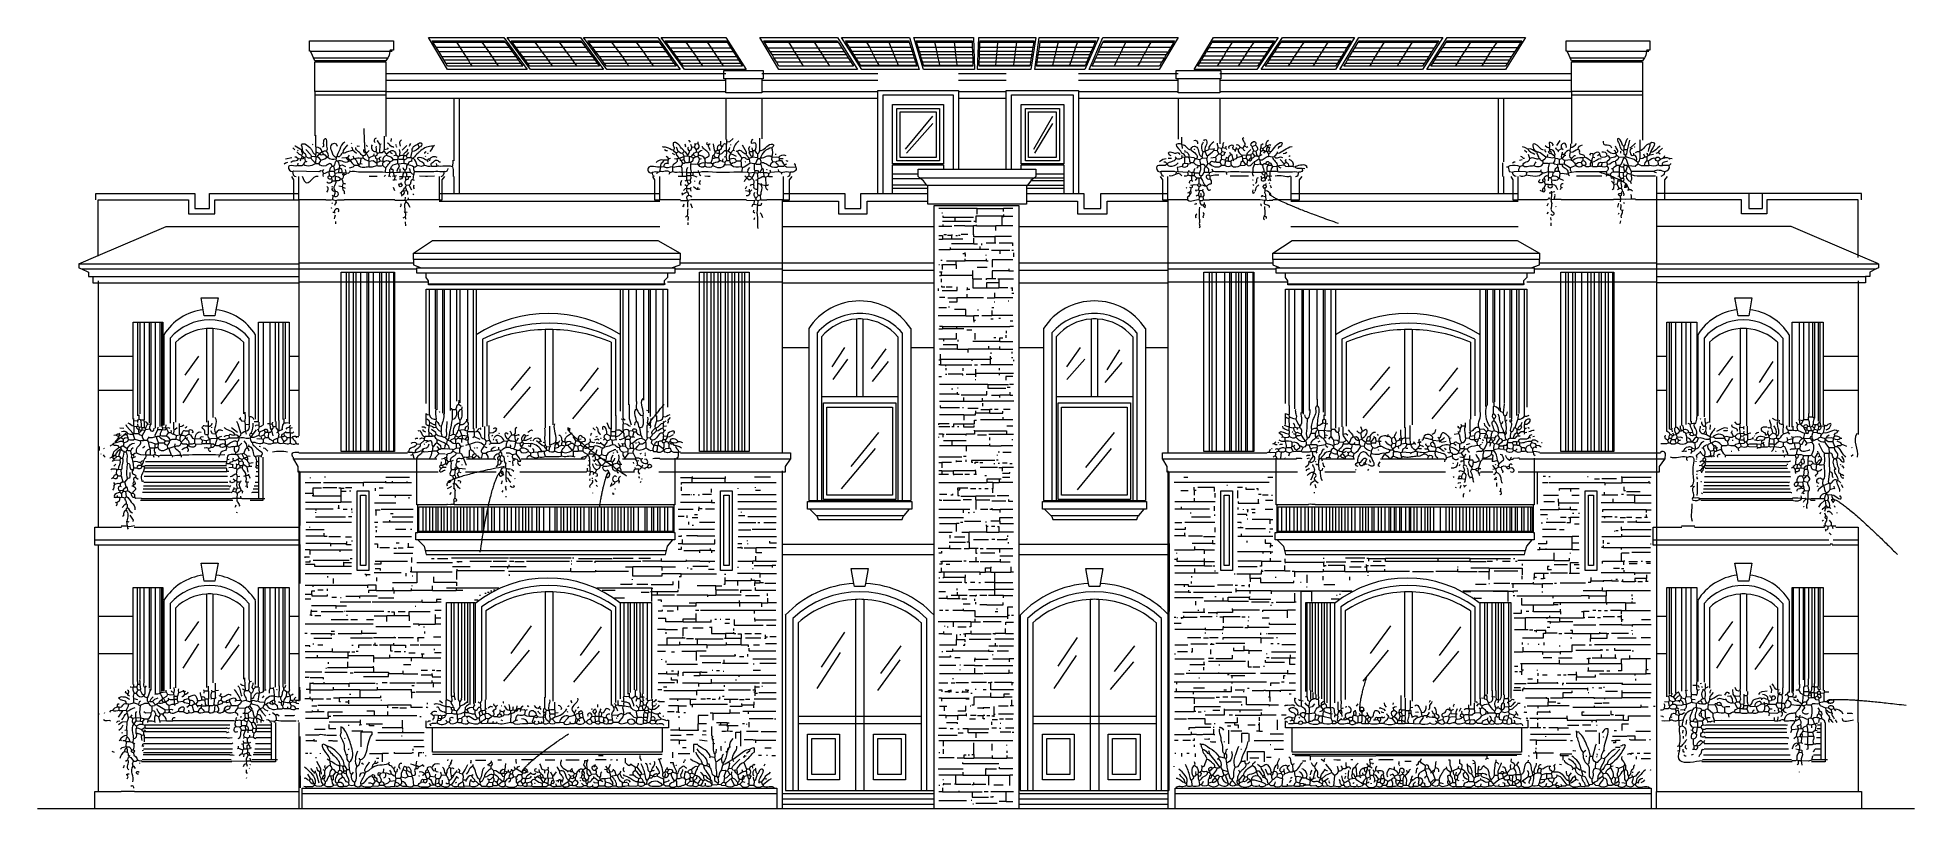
# Model space of a CAD drawing. Header units: millimetres. Extents: x 0 to 19989, y 0 to 8213.
import ezdxf

# ---------------------------------------------------------------- set-up
doc = ezdxf.new("R2010")
doc.units = ezdxf.units.MM
for name, color, linetype, lineweight in [('ARCH', 7, 'Continuous', 13), ('GLASS', 7, 'Continuous', 13), ('GROUND', 7, 'Continuous', 13), ('LOUVERS', 7, 'Continuous', 13), ('MASONRY', 7, 'Continuous', 13), ('PLANTS', 94, 'Continuous', 13), ('SOLAR', 7, 'Continuous', 13), ('WINDOWS', 7, 'Continuous', 13)]:
    doc.layers.add(name, color=color, linetype=linetype, lineweight=lineweight)

msp = doc.modelspace()

# ---------------------------------------------------------------- linework, layer by layer
at = {"layer": 'ARCH', "color": 7, "lineweight": 13}
for p, q in [((2896, 8179), (3790, 8179)), ((2896, 8066), (2896, 8179)), ((2907, 8066), (2896, 8066)), ((2930, 8020), (2907, 8066)), ((2907, 8066), (3753, 8066)), ((2939, 7998), (2930, 8020)), ((2952, 7964), (2939, 7998)), ((2939, 7998), (3731, 7998)), ((3731, 7998), (3710, 7964)), ((3744, 8020), (3731, 7998)), ((3753, 8066), (3744, 8020)), ((3756, 8077), (3753, 8066)), ((3753, 8066), (3778, 8066)), ((3790, 8077), (3756, 8077)), ((3790, 8179), (3790, 8077)), ((16278, 8179), (17172, 8179)), ((16278, 8066), (16278, 8179)), ((16290, 8066), (16278, 8066)), ((16312, 8020), (16290, 8066)), ((16290, 8066), (17136, 8066)), ((16321, 7998), (16312, 8020)), ((16335, 7964), (16321, 7998)), ((16321, 7998), (17113, 7998)), ((17113, 7998), (17093, 7964)), ((17127, 8020), (17113, 7998)), ((17136, 8066), (17127, 8020)), ((17138, 8077), (17136, 8066)), ((17136, 8066), (17161, 8066)), ((17172, 8077), (17138, 8077)), ((17172, 8179), (17172, 8077)), ((3710, 7964), (2952, 7964)), ((2952, 7952), (3710, 7952)), ((2952, 7636), (2952, 7952)), ((3710, 7952), (3710, 7828)), ((3710, 7828), (3710, 7760)), ((3710, 7828), (7308, 7828)), ((7308, 7862), (7726, 7862)), ((7308, 7828), (7308, 7862)), ((7308, 7828), (7330, 7828)), ((7308, 7771), (7308, 7828)), ((7715, 7828), (7726, 7828)), ((7726, 7862), (7726, 7828)), ((7726, 7828), (8948, 7828)), ((7726, 7828), (7726, 7771)), ((9808, 7828), (10317, 7828)), ((11086, 7828), (12127, 7828)), ((12127, 7862), (12602, 7862)), ((12127, 7828), (12127, 7862)), ((12127, 7828), (12149, 7828)), ((12127, 7771), (12127, 7828)), ((12590, 7828), (12602, 7828)), ((12602, 7862), (12602, 7828)), ((12602, 7828), (16335, 7828)), ((12602, 7828), (12602, 7771)), ((17093, 7964), (16335, 7964)), ((16335, 7952), (17093, 7952)), ((16335, 7828), (16335, 7952)), ((16335, 7760), (16335, 7828)), ((17093, 7952), (17093, 7636)), ((3710, 7636), (2952, 7636)), ((2952, 7636), (2952, 7602)), ((2952, 7602), (3710, 7602)), ((2952, 7602), (2952, 7166)), ((3710, 7760), (3710, 7636)), ((3710, 7760), (7330, 7760)), ((3710, 7636), (3710, 7602)), ((3710, 7636), (7330, 7636)), ((3710, 7602), (3710, 7568)), ((7330, 7771), (7308, 7771)), ((7715, 7771), (7330, 7771)), ((7330, 7760), (7330, 7771)), ((7330, 7636), (7330, 7760)), ((7330, 7624), (7330, 7636)), ((7715, 7624), (7330, 7624)), ((7726, 7771), (7715, 7771)), ((7715, 7771), (7715, 7760)), ((7715, 7760), (8948, 7760)), ((7715, 7760), (7715, 7636)), ((7715, 7636), (8948, 7636)), ((7715, 7636), (7715, 7624)), ((8948, 7647), (9808, 7647)), ((8948, 7636), (8948, 7647)), ((8948, 7568), (8948, 7636)), ((9005, 7602), (9751, 7602)), ((9005, 6550), (9005, 7602)), ((9751, 7602), (9751, 6810)), ((9808, 7760), (10317, 7760)), ((9808, 7647), (9808, 7636)), ((9808, 7636), (10317, 7636)), ((9808, 7636), (9808, 7568)), ((10317, 7647), (11086, 7647)), ((10317, 7636), (10317, 7647)), ((10317, 7568), (10317, 7636)), ((10373, 7602), (11029, 7602)), ((10373, 6810), (10373, 7602)), ((11029, 7602), (11029, 6550)), ((11086, 7760), (12149, 7760)), ((11086, 7647), (11086, 7636)), ((11086, 7636), (12149, 7636)), ((11086, 7636), (11086, 7568)), ((12149, 7771), (12127, 7771)), ((12590, 7771), (12149, 7771)), ((12149, 7760), (12149, 7771)), ((12149, 7636), (12149, 7760)), ((12149, 7624), (12149, 7636)), ((12590, 7624), (12149, 7624)), ((12602, 7771), (12590, 7771)), ((12590, 7771), (12590, 7760)), ((12590, 7760), (16335, 7760)), ((12590, 7760), (12590, 7636)), ((12590, 7636), (16335, 7636)), ((12590, 7636), (12590, 7624)), ((16335, 7636), (16335, 7760)), ((17093, 7636), (16335, 7636)), ((16335, 7636), (16335, 7602)), ((16335, 7602), (17093, 7602)), ((16335, 7602), (16335, 7568)), ((17093, 7636), (17093, 7602)), ((17093, 7602), (17093, 7119)), ((3710, 7568), (3710, 7160)), ((3710, 7568), (4434, 7568)), ((4434, 7568), (4491, 7568)), ((4434, 7568), (4434, 6900)), ((4491, 7568), (7330, 7568)), ((4491, 7568), (4491, 6550)), ((7330, 7568), (7715, 7568)), ((7330, 7568), (7330, 7125)), ((7715, 7568), (8948, 7568)), ((7715, 7568), (7715, 7135)), ((8948, 6550), (8948, 7568)), ((9106, 7500), (9649, 7500)), ((9106, 6867), (9106, 7500)), ((9152, 7455), (9604, 7455)), ((9152, 6900), (9152, 7455)), ((9186, 7421), (9570, 7421)), ((9186, 6934), (9186, 7421)), ((9570, 7421), (9570, 6934)), ((9604, 7455), (9604, 6900)), ((9649, 7500), (9649, 6867)), ((9808, 7568), (10317, 7568)), ((9808, 7568), (9808, 6810)), ((10317, 6810), (10317, 7568)), ((10475, 7500), (10928, 7500)), ((10475, 6867), (10475, 7500)), ((10520, 7455), (10882, 7455)), ((10520, 6900), (10520, 7455)), ((10554, 7421), (10848, 7421)), ((10554, 6934), (10554, 7421)), ((10848, 7421), (10848, 6934)), ((10882, 7455), (10882, 6900)), ((10928, 7500), (10928, 6867)), ((11086, 7568), (12149, 7568)), ((11086, 7568), (11086, 6550)), ((12149, 7568), (12590, 7568)), ((12149, 7568), (12149, 7130)), ((12590, 7568), (15554, 7568)), ((12590, 7568), (12590, 7081)), ((15554, 7568), (15611, 7568)), ((15554, 7568), (15554, 6550)), ((15611, 7568), (16335, 7568)), ((15611, 7568), (15611, 6887)), ((16335, 7568), (16335, 7085)), ((9649, 6867), (9106, 6867)), ((9106, 6855), (9649, 6855)), ((9106, 6762), (9106, 6855)), ((9604, 6900), (9152, 6900)), ((9570, 6934), (9186, 6934)), ((9378, 6810), (9649, 6810)), ((9378, 6762), (9378, 6810)), ((9649, 6855), (9649, 6810)), ((9649, 6810), (9751, 6810)), ((9751, 6810), (9808, 6810)), ((9808, 6810), (10317, 6810)), ((10317, 6810), (10373, 6810)), ((10373, 6810), (10475, 6810)), ((10928, 6867), (10475, 6867)), ((10475, 6855), (10928, 6855)), ((10475, 6810), (10475, 6855)), ((10475, 6810), (10633, 6810)), ((10882, 6900), (10520, 6900)), ((10848, 6934), (10554, 6934)), ((10633, 6810), (10633, 6762)), ((10928, 6855), (10928, 6762)), ((2704, 6731), (2726, 6697)), ((2726, 6697), (2726, 6550)), ((2783, 6550), (2783, 6731)), ((4276, 6731), (4276, 6550)), ((4310, 6697), (4338, 6731)), ((4310, 6550), (4310, 6697)), ((4434, 6731), (4434, 6550)), ((6550, 6731), (6572, 6697)), ((6572, 6697), (6572, 6550)), ((6629, 6550), (6629, 6731)), ((7941, 6731), (7941, 6482)), ((8009, 6697), (8037, 6731)), ((8009, 6550), (8009, 6697)), ((9106, 6711), (9106, 6762)), ((9106, 6643), (9106, 6711)), ((9106, 6607), (9106, 6643)), ((9106, 6550), (9106, 6607)), ((9378, 6731), (9378, 6762)), ((9392, 6719), (9378, 6731)), ((9389, 6719), (9392, 6719)), ((9403, 6711), (9392, 6719)), ((9392, 6719), (10619, 6719)), ((9434, 6686), (9403, 6711)), ((9468, 6643), (9434, 6686)), ((9471, 6640), (9468, 6643)), ((9468, 6640), (9471, 6640)), ((9480, 6629), (9471, 6640)), ((9471, 6640), (10541, 6640)), ((9480, 6607), (9480, 6629)), ((9480, 6550), (9480, 6607)), ((10541, 6640), (10532, 6629)), ((10532, 6629), (10532, 6607)), ((10532, 6607), (10532, 6550)), ((10542, 6641), (10541, 6640)), ((10541, 6640), (10543, 6640)), ((10577, 6686), (10542, 6641)), ((10580, 6688), (10577, 6686)), ((10617, 6718), (10580, 6688)), ((10619, 6719), (10617, 6718)), ((10633, 6731), (10619, 6719)), ((10619, 6719), (10622, 6719)), ((10633, 6762), (10633, 6731)), ((10928, 6762), (10928, 6718)), ((10928, 6718), (10928, 6688)), ((10928, 6688), (10928, 6641)), ((10928, 6641), (10928, 6607)), ((10928, 6607), (10928, 6550)), ((11957, 6731), (11980, 6697)), ((11980, 6697), (11980, 6550)), ((12036, 6550), (12036, 6731)), ((13348, 6731), (13348, 6550)), ((13439, 6697), (13467, 6731)), ((13439, 6550), (13439, 6697)), ((15611, 6731), (15611, 6550)), ((15690, 6731), (15713, 6697)), ((15713, 6697), (15713, 6550)), ((15769, 6550), (15769, 6731)), ((17240, 6731), (17240, 6550)), ((17330, 6697), (17359, 6731)), ((17330, 6550), (17330, 6697)), ((622, 6482), (622, 6550)), ((622, 6550), (1674, 6550)), ((645, 5890), (645, 6482)), ((645, 6482), (1606, 6482)), ((1606, 6482), (1606, 6335)), ((1674, 6550), (1674, 6391)), ((1833, 6391), (1833, 6550)), ((1833, 6550), (2726, 6550)), ((1889, 6335), (1889, 6482)), ((1889, 6482), (2726, 6482)), ((2726, 6550), (2783, 6550)), ((2726, 6550), (2726, 6482)), ((2726, 6482), (2783, 6482)), ((2783, 6482), (2783, 6550)), ((2783, 6482), (2783, 6199)), ((3071, 6482), (2783, 6482)), ((3805, 6482), (3264, 6482)), ((4276, 6482), (4000, 6482)), ((4276, 6550), (4310, 6550)), ((4276, 6550), (4276, 6482)), ((4276, 6482), (4310, 6482)), ((4276, 6471), (6629, 6471)), ((4310, 6550), (4434, 6550)), ((4310, 6482), (4310, 6550)), ((4434, 6550), (4491, 6550)), ((4491, 6550), (6572, 6550)), ((6572, 6550), (6629, 6550)), ((6572, 6550), (6572, 6482)), ((6572, 6482), (6629, 6482)), ((6629, 6482), (6629, 6550)), ((6847, 6482), (6629, 6482)), ((7550, 6482), (7045, 6482)), ((7930, 6482), (7766, 6482)), ((7930, 6482), (7930, 6471)), ((7941, 6482), (7930, 6482)), ((7930, 6471), (7930, 6199)), ((7930, 6471), (8529, 6471)), ((7941, 6482), (8009, 6482)), ((7952, 6550), (8009, 6550)), ((8009, 6550), (8597, 6550)), ((8009, 6482), (8009, 6550)), ((8529, 6471), (8529, 6335)), ((8597, 6550), (8597, 6391)), ((8767, 6391), (8767, 6550)), ((8767, 6550), (8948, 6550)), ((8835, 6335), (8835, 6471)), ((8835, 6471), (9480, 6471)), ((8948, 6550), (9005, 6550)), ((9005, 6550), (9106, 6550)), ((9106, 6550), (9480, 6550)), ((9480, 6471), (9480, 6550)), ((9480, 6437), (9480, 6471)), ((10532, 6437), (9480, 6437)), ((9548, 6425), (10452, 6425)), ((9548, 6199), (9548, 6425)), ((10452, 6425), (10452, 6199)), ((10532, 6550), (10532, 6471)), ((10532, 6550), (10928, 6550)), ((10532, 6471), (10532, 6437)), ((10532, 6471), (11075, 6471)), ((10928, 6550), (11029, 6550)), ((11029, 6550), (11086, 6550)), ((11075, 6471), (11075, 6335)), ((11086, 6550), (11143, 6550)), ((11143, 6550), (11143, 6391)), ((11324, 6391), (11324, 6550)), ((11324, 6550), (11980, 6550)), ((11391, 6335), (11391, 6471)), ((11391, 6471), (12036, 6471)), ((11980, 6550), (12036, 6550)), ((11980, 6550), (11980, 6482)), ((11980, 6482), (12036, 6482)), ((12036, 6482), (12036, 6550)), ((12036, 6482), (12036, 6471)), ((12247, 6482), (12036, 6482)), ((12036, 6471), (12036, 6199)), ((12952, 6482), (12481, 6482)), ((13348, 6482), (13157, 6482)), ((13348, 6550), (13439, 6550)), ((13348, 6550), (13348, 6482)), ((13348, 6482), (13439, 6482)), ((13348, 6471), (15769, 6471)), ((13439, 6550), (15554, 6550)), ((13439, 6482), (13439, 6550)), ((15554, 6550), (15611, 6550)), ((15611, 6550), (15713, 6550)), ((15713, 6550), (15769, 6550)), ((15713, 6550), (15713, 6482)), ((15713, 6482), (15769, 6482)), ((15769, 6482), (15769, 6550)), ((16013, 6482), (15769, 6482)), ((16783, 6482), (16226, 6482)), ((17240, 6482), (17018, 6482)), ((17330, 6550), (17240, 6550)), ((17240, 6550), (17240, 6482)), ((17330, 6482), (17240, 6482)), ((17240, 6482), (17240, 6199)), ((18224, 6550), (17330, 6550)), ((17330, 6482), (17330, 6550)), ((18145, 6482), (17330, 6482)), ((18145, 6335), (18145, 6482)), ((18371, 6550), (18224, 6550)), ((18224, 6550), (18224, 6391)), ((19423, 6550), (18371, 6550)), ((18371, 6391), (18371, 6550)), ((19389, 6482), (18416, 6482)), ((18416, 6482), (18416, 6335)), ((19389, 5895), (19389, 6482)), ((19423, 6482), (19423, 6550)), ((645, 5890), (1369, 6199)), ((1369, 6199), (2783, 6199)), ((1606, 6335), (1889, 6335)), ((1674, 6391), (1833, 6391)), ((2783, 6199), (2783, 5814)), ((4276, 6199), (6629, 6199)), ((7930, 6199), (7930, 5814)), ((7930, 6199), (9548, 6199)), ((8529, 6335), (8835, 6335)), ((8597, 6391), (8767, 6391)), ((9548, 5814), (9548, 6199)), ((10452, 6199), (10452, 5814)), ((10452, 6199), (12036, 6199)), ((11075, 6335), (11391, 6335)), ((11143, 6391), (11324, 6391)), ((12036, 6199), (12036, 5814)), ((13348, 6199), (15769, 6199)), ((18676, 6199), (17240, 6199)), ((17240, 6199), (17240, 5814)), ((18416, 6335), (18145, 6335)), ((18224, 6391), (18371, 6391)), ((19389, 5895), (18676, 6199)), ((4005, 5916), (4208, 6052)), ((4208, 6052), (6606, 6052)), ((6606, 6052), (6844, 5916)), ((13156, 5916), (13360, 6052)), ((13360, 6052), (15758, 6052)), ((15758, 6052), (15995, 5916)), ((441, 5803), (645, 5890)), ((441, 5803), (441, 5758)), ((441, 5803), (2783, 5803)), ((645, 5882), (645, 5890)), ((2783, 5814), (2783, 5803)), ((2783, 5814), (4005, 5814)), ((2783, 5803), (2783, 5747)), ((4005, 5916), (6844, 5916)), ((4005, 5848), (4005, 5916)), ((6844, 5848), (4005, 5848)), ((4005, 5848), (4005, 5814)), ((4005, 5814), (4005, 5792)), ((6844, 5916), (6844, 5848)), ((6844, 5814), (6844, 5848)), ((6844, 5814), (7930, 5814)), ((6844, 5792), (6844, 5814)), ((7930, 5814), (7930, 5747)), ((7930, 5814), (9548, 5814)), ((9548, 5735), (9548, 5814)), ((10452, 5814), (10452, 5735)), ((10452, 5814), (12036, 5814)), ((12036, 5814), (12036, 5747)), ((12036, 5814), (13156, 5814)), ((13156, 5916), (15995, 5916)), ((13156, 5848), (13156, 5916)), ((15995, 5848), (13156, 5848)), ((13156, 5848), (13156, 5814)), ((13156, 5814), (13156, 5792)), ((15995, 5916), (15995, 5848)), ((15995, 5814), (15995, 5848)), ((15995, 5814), (17240, 5814)), ((15995, 5792), (15995, 5814)), ((17240, 5814), (17240, 5803)), ((17240, 5803), (19604, 5803)), ((17240, 5803), (17240, 5747)), ((19389, 5871), (19389, 5895)), ((19604, 5803), (19389, 5895)), ((19604, 5803), (19604, 5758)), ((441, 5758), (467, 5747)), ((467, 5747), (543, 5713)), ((467, 5747), (2783, 5747)), ((543, 5713), (543, 5667)), ((543, 5667), (588, 5667)), ((588, 5667), (588, 5600)), ((588, 5667), (2783, 5667)), ((588, 5600), (645, 5600)), ((645, 5622), (645, 5600)), ((645, 5600), (645, 4819)), ((645, 5600), (2783, 5600)), ((2783, 5747), (2783, 5667)), ((2783, 5747), (4038, 5747)), ((2783, 5667), (2783, 5622)), ((2783, 5622), (2783, 5611)), ((2783, 5611), (2783, 5600)), ((2783, 5611), (3235, 5611)), ((2783, 5600), (2783, 4819)), ((3235, 5611), (3286, 5611)), ((3286, 5611), (3316, 5611)), ((3316, 5611), (3362, 5611)), ((3362, 5611), (3391, 5611)), ((3391, 5611), (3441, 5611)), ((3441, 5611), (3507, 5611)), ((3507, 5611), (3526, 5611)), ((3526, 5611), (3574, 5611)), ((3574, 5611), (3643, 5611)), ((3643, 5611), (3664, 5611)), ((3664, 5611), (3712, 5611)), ((3712, 5611), (3740, 5611)), ((3740, 5611), (3791, 5611)), ((3791, 5611), (3801, 5611)), ((3801, 5611), (4163, 5611)), ((4005, 5792), (4084, 5758)), ((4038, 5758), (4084, 5758)), ((4038, 5747), (4038, 5758)), ((4038, 5701), (4038, 5747)), ((4140, 5701), (4038, 5701)), ((4084, 5758), (6753, 5758)), ((6708, 5701), (4140, 5701)), ((4140, 5656), (4140, 5701)), ((4163, 5622), (4140, 5656)), ((4163, 5611), (4163, 5622)), ((4163, 5588), (4163, 5611)), ((6708, 5656), (6674, 5622)), ((6674, 5622), (6674, 5588)), ((6787, 5701), (6708, 5701)), ((6708, 5701), (6708, 5656)), ((6708, 5611), (7048, 5611)), ((6753, 5758), (6844, 5792)), ((6753, 5758), (6787, 5758)), ((6787, 5758), (6787, 5747)), ((6787, 5747), (7930, 5747)), ((6787, 5747), (6787, 5701)), ((7048, 5611), (7097, 5611)), ((7097, 5611), (7128, 5611)), ((7128, 5611), (7172, 5611)), ((7172, 5611), (7202, 5611)), ((7202, 5611), (7246, 5611)), ((7246, 5611), (7274, 5611)), ((7274, 5611), (7322, 5611)), ((7322, 5611), (7350, 5611)), ((7350, 5611), (7394, 5611)), ((7394, 5611), (7424, 5611)), ((7424, 5611), (7464, 5611)), ((7464, 5611), (7501, 5611)), ((7501, 5611), (7530, 5611)), ((7530, 5611), (7579, 5611)), ((7579, 5611), (7930, 5611)), ((7930, 5747), (7930, 5735)), ((7930, 5735), (7930, 5611)), ((7930, 5735), (9548, 5735)), ((7930, 5611), (7930, 5600)), ((7930, 5600), (7930, 4910)), ((7930, 5600), (9548, 5600)), ((9548, 5600), (9548, 5735)), ((9548, 4910), (9548, 5600)), ((10452, 5735), (10452, 5600)), ((10452, 5735), (12036, 5735)), ((10452, 5600), (10452, 4910)), ((10452, 5600), (12036, 5600)), ((12036, 5747), (12036, 5735)), ((12036, 5747), (13190, 5747)), ((12036, 5735), (12036, 5611)), ((12036, 5611), (12036, 5600)), ((12036, 5611), (12421, 5611)), ((12036, 5600), (12036, 4910)), ((12421, 5611), (12478, 5611)), ((12478, 5611), (12506, 5611)), ((12506, 5611), (12552, 5611)), ((12552, 5611), (12642, 5611)), ((12642, 5611), (12695, 5611)), ((12695, 5611), (12712, 5611)), ((12712, 5611), (12761, 5611)), ((12761, 5611), (12790, 5611)), ((12790, 5611), (12820, 5611)), ((12820, 5611), (12865, 5611)), ((12865, 5611), (12883, 5611)), ((12883, 5611), (12941, 5611)), ((12941, 5611), (12952, 5611)), ((12952, 5611), (13314, 5611)), ((13156, 5792), (13235, 5758)), ((13190, 5758), (13235, 5758)), ((13190, 5747), (13190, 5758)), ((13190, 5701), (13190, 5747)), ((13292, 5701), (13190, 5701)), ((13235, 5758), (15905, 5758)), ((15860, 5701), (13292, 5701)), ((13292, 5656), (13292, 5701)), ((13314, 5622), (13292, 5656)), ((13314, 5611), (13314, 5622)), ((13314, 5588), (13314, 5611)), ((15860, 5656), (15826, 5622)), ((15826, 5622), (15826, 5588)), ((15939, 5701), (15860, 5701)), ((15860, 5701), (15860, 5656)), ((15860, 5611), (16222, 5611)), ((15905, 5758), (15995, 5792)), ((15905, 5758), (15939, 5758)), ((15939, 5758), (15939, 5747)), ((15939, 5747), (17240, 5747)), ((15939, 5747), (15939, 5701)), ((16222, 5611), (16274, 5611)), ((16274, 5611), (16302, 5611)), ((16302, 5611), (16348, 5611)), ((16348, 5611), (16375, 5611)), ((16375, 5611), (16442, 5611)), ((16442, 5611), (16505, 5611)), ((16505, 5611), (16541, 5611)), ((16541, 5611), (16577, 5611)), ((16577, 5611), (16626, 5611)), ((16626, 5611), (16651, 5611)), ((16651, 5611), (16696, 5611)), ((16696, 5611), (16725, 5611)), ((16725, 5611), (16774, 5611)), ((16774, 5611), (16787, 5611)), ((16787, 5611), (17240, 5611)), ((17240, 5747), (19581, 5747)), ((17240, 5747), (17240, 5667)), ((17240, 5667), (19468, 5667)), ((17240, 5667), (17240, 5622)), ((17240, 5622), (17240, 5611)), ((17240, 5611), (17240, 5600)), ((17240, 5600), (17240, 4819)), ((19389, 5600), (17240, 5600)), ((19389, 5622), (19389, 5600)), ((19389, 5600), (19389, 4819)), ((19468, 5600), (19389, 5600)), ((19514, 5667), (19468, 5667)), ((19468, 5667), (19468, 5600)), ((19581, 5747), (19514, 5713)), ((19514, 5713), (19514, 5667)), ((19604, 5758), (19581, 5747)), ((4163, 5577), (4163, 5588)), ((4163, 5588), (6674, 5588)), ((6674, 5577), (4163, 5577)), ((4174, 5532), (4233, 5532)), ((4233, 5532), (4252, 5532)), ((4672, 5532), (6210, 5532)), ((6674, 5588), (6674, 5577)), ((6674, 5588), (6686, 5588)), ((13314, 5577), (13314, 5588)), ((13314, 5588), (15826, 5588)), ((15826, 5577), (13314, 5577)), ((13387, 5532), (13465, 5532)), ((13465, 5532), (13480, 5532)), ((13480, 5532), (13544, 5532)), ((13544, 5532), (13625, 5532)), ((13625, 5532), (13691, 5532)), ((13691, 5532), (13708, 5532)), ((13708, 5532), (13772, 5532)), ((13772, 5532), (13824, 5532)), ((13824, 5532), (15362, 5532)), ((15826, 5588), (15826, 5577)), ((15826, 5588), (15837, 5588)), ((645, 4819), (645, 4457)), ((645, 4819), (1018, 4819)), ((2681, 4819), (2783, 4819)), ((2783, 4819), (2783, 4457)), ((7930, 4910), (7930, 3790)), ((7930, 4910), (8213, 4910)), ((9299, 4910), (9548, 4910)), ((9548, 2817), (9548, 4910)), ((10452, 4910), (10452, 2817)), ((10452, 4910), (10713, 4910)), ((11799, 4910), (12036, 4910)), ((12036, 4910), (12036, 3790)), ((17240, 4819), (17240, 4457)), ((17240, 4819), (17353, 4819)), ((19016, 4819), (19389, 4819)), ((19389, 4819), (19389, 4457)), ((645, 4457), (645, 3835)), ((645, 4457), (1018, 4457)), ((2681, 4457), (2783, 4457)), ((2783, 4457), (2783, 3971)), ((17240, 4457), (17240, 3790)), ((17240, 4457), (17353, 4457)), ((19016, 4457), (19389, 4457)), ((19389, 4457), (19389, 3985)), ((645, 3835), (645, 2998)), ((1143, 3628), (2014, 3628)), ((1145, 3655), (2011, 3655)), ((1149, 3695), (2008, 3695)), ((2330, 3628), (2353, 3628)), ((2333, 3655), (2353, 3655)), ((2336, 3695), (2353, 3695)), ((2353, 3744), (2353, 3695)), ((2353, 3695), (2353, 3655)), ((2353, 3655), (2353, 3628)), ((2353, 3628), (2353, 3591)), ((2398, 3744), (2398, 3303)), ((2726, 3722), (2726, 3744)), ((4038, 3722), (2726, 3722)), ((2726, 3722), (2771, 3643)), ((2771, 3643), (2771, 3586)), ((2783, 3790), (3940, 3790)), ((4038, 3722), (4038, 3733)), ((4254, 3722), (4038, 3722)), ((4038, 3586), (4038, 3722)), ((4873, 3722), (4569, 3722)), ((5828, 3722), (5149, 3722)), ((6336, 3722), (6231, 3722)), ((6787, 3722), (6628, 3722)), ((6787, 3733), (6787, 3722)), ((8020, 3722), (6787, 3722)), ((6787, 3722), (6787, 3586)), ((6847, 3790), (7930, 3790)), ((7930, 3790), (8020, 3790)), ((7964, 3643), (8020, 3722)), ((7964, 3586), (7964, 3643)), ((8020, 3790), (8020, 3722)), ((11980, 3790), (12036, 3790)), ((11980, 3722), (11980, 3790)), ((13190, 3722), (11980, 3722)), ((11980, 3722), (12025, 3643)), ((12025, 3643), (12025, 3586)), ((12036, 3790), (13092, 3790)), ((13190, 3722), (13190, 3733)), ((13406, 3722), (13190, 3722)), ((13190, 3586), (13190, 3722)), ((14025, 3722), (13721, 3722)), ((14980, 3722), (14301, 3722)), ((15487, 3722), (15382, 3722)), ((15939, 3722), (15780, 3722)), ((15939, 3733), (15939, 3722)), ((17240, 3722), (15939, 3722)), ((15939, 3722), (15939, 3586)), ((15998, 3790), (17240, 3790)), ((17240, 3790), (17240, 3722)), ((17240, 3790), (17285, 3790)), ((17240, 3722), (17240, 3597)), ((17330, 3722), (17240, 3722)), ((17274, 3643), (17330, 3722)), ((17274, 3586), (17274, 3643)), ((17330, 3744), (17330, 3722)), ((17761, 3624), (18632, 3624)), ((17763, 3655), (18629, 3655)), ((17766, 3696), (18625, 3696)), ((1125, 3406), (2046, 3406)), ((1128, 3437), (2038, 3437)), ((1131, 3477), (2027, 3477)), ((1136, 3539), (2022, 3539)), ((1140, 3591), (2017, 3591)), ((2298, 3406), (2353, 3406)), ((2306, 3437), (2353, 3437)), ((2317, 3477), (2353, 3477)), ((2322, 3539), (2353, 3539)), ((2327, 3591), (2353, 3591)), ((2353, 3591), (2353, 3539)), ((2353, 3539), (2353, 3477)), ((2353, 3477), (2353, 3437)), ((2353, 3437), (2353, 3406)), ((2353, 3406), (2353, 3371)), ((2771, 3586), (2783, 3586)), ((2783, 3597), (2783, 3586)), ((2783, 3586), (2783, 2998)), ((2783, 3586), (4038, 3586)), ((4038, 3586), (4267, 3586)), ((4038, 3235), (4038, 3586)), ((4557, 3586), (4885, 3586)), ((5137, 3586), (5845, 3586)), ((6214, 3586), (6349, 3586)), ((6615, 3586), (6787, 3586)), ((6787, 3586), (7930, 3586)), ((6787, 3586), (6787, 3235)), ((7930, 3597), (7930, 3586)), ((7930, 3586), (7930, 2817)), ((7930, 3586), (7964, 3586)), ((12025, 3586), (12036, 3586)), ((12036, 3597), (12036, 3586)), ((12036, 3586), (12036, 2817)), ((12036, 3586), (13190, 3586)), ((13190, 3586), (13418, 3586)), ((13190, 3235), (13190, 3586)), ((13708, 3586), (14037, 3586)), ((14289, 3586), (14996, 3586)), ((15366, 3586), (15500, 3586)), ((15767, 3586), (15939, 3586)), ((15939, 3586), (17240, 3586)), ((15939, 3586), (15939, 3235)), ((17240, 3597), (17240, 3586)), ((17240, 3586), (17240, 2998)), ((17240, 3586), (17274, 3586)), ((17743, 3404), (18664, 3404)), ((17746, 3439), (18655, 3439)), ((17749, 3477), (18645, 3477)), ((17754, 3537), (18639, 3537)), ((17758, 3587), (18635, 3587)), ((2081, 3281), (1097, 3281)), ((1103, 3303), (2074, 3303)), ((1119, 3371), (2056, 3371)), ((2398, 3281), (2263, 3281)), ((2270, 3303), (2353, 3303)), ((2288, 3371), (2353, 3371)), ((2353, 3371), (2353, 3303)), ((2353, 3303), (2398, 3303)), ((2398, 3303), (2398, 3281)), ((2398, 3303), (2421, 3303)), ((3405, 3382), (3529, 3382)), ((3405, 2534), (3405, 3382)), ((3439, 3337), (3495, 3337)), ((3439, 2590), (3439, 3337)), ((3495, 3337), (3495, 2590)), ((3529, 3382), (3529, 2534)), ((4050, 3235), (4038, 3235)), ((4361, 3235), (4050, 3235)), ((4050, 2941), (4050, 3235)), ((6776, 3235), (4463, 3235)), ((6787, 3235), (6776, 3235)), ((6776, 3235), (6776, 2941)), ((7274, 3382), (7398, 3382)), ((7274, 2534), (7274, 3382)), ((7308, 3337), (7364, 3337)), ((7308, 2590), (7308, 3337)), ((7364, 3337), (7364, 2590)), ((7398, 3382), (7398, 2534)), ((8201, 3269), (9310, 3269)), ((8201, 3190), (8201, 3269)), ((9310, 3269), (9310, 3190)), ((10701, 3269), (11810, 3269)), ((10701, 3190), (10701, 3269)), ((11810, 3269), (11810, 3190)), ((12602, 3382), (12726, 3382)), ((12602, 2534), (12602, 3382)), ((12636, 3337), (12692, 3337)), ((12636, 2590), (12636, 3337)), ((12692, 3337), (12692, 2590)), ((12726, 3382), (12726, 2534)), ((13201, 3235), (13190, 3235)), ((13512, 3235), (13201, 3235)), ((13201, 2941), (13201, 3235)), ((15928, 3235), (13614, 3235)), ((15939, 3235), (15928, 3235)), ((15928, 3235), (15928, 2941)), ((16482, 3382), (16606, 3382)), ((16482, 2534), (16482, 3382)), ((16516, 3337), (16572, 3337)), ((16516, 2590), (16516, 3337)), ((16572, 3337), (16572, 2590)), ((16606, 3382), (16606, 2534)), ((18698, 3281), (17715, 3281)), ((17720, 3303), (18692, 3303)), ((17737, 3371), (18673, 3371)), ((18932, 3281), (18881, 3281)), ((18887, 3303), (18925, 3303)), ((8224, 3190), (8201, 3190)), ((9287, 3190), (8224, 3190)), ((8224, 3190), (8292, 3122)), ((8292, 3122), (8303, 3111)), ((8292, 3122), (9229, 3122)), ((8303, 3111), (8314, 3077)), ((8314, 3077), (9208, 3077)), ((9208, 3077), (9219, 3111)), ((9219, 3111), (9229, 3122)), ((9229, 3122), (9287, 3190)), ((9229, 3122), (9231, 3122)), ((9310, 3190), (9287, 3190)), ((10724, 3190), (10701, 3190)), ((11787, 3190), (10724, 3190)), ((10724, 3190), (10792, 3122)), ((10792, 3122), (10803, 3111)), ((10792, 3122), (11729, 3122)), ((10803, 3111), (10814, 3077)), ((10814, 3077), (11708, 3077)), ((11708, 3077), (11719, 3111)), ((11719, 3111), (11729, 3122)), ((11729, 3122), (11787, 3190)), ((11729, 3122), (11731, 3122)), ((11810, 3190), (11787, 3190)), ((611, 2998), (645, 2998)), ((611, 2862), (611, 2998)), ((611, 2805), (611, 2862)), ((611, 2862), (2783, 2862)), ((645, 2805), (611, 2805)), ((645, 2998), (895, 2998)), ((645, 2805), (645, 2048)), ((2783, 2805), (645, 2805)), ((1028, 2998), (2783, 2998)), ((2783, 2998), (2783, 2862)), ((2783, 2862), (2783, 2805)), ((2783, 2805), (2783, 2048)), ((4027, 2941), (4050, 2941)), ((4027, 2862), (4027, 2941)), ((4050, 2862), (4027, 2862)), ((6776, 2941), (4050, 2941)), ((6765, 2862), (4050, 2862)), ((4050, 2862), (4118, 2794)), ((6708, 2794), (6765, 2862)), ((6787, 2862), (6765, 2862)), ((6776, 2941), (6787, 2941)), ((6787, 2941), (6787, 2862)), ((7930, 2817), (7930, 2704)), ((7930, 2817), (9548, 2817)), ((9548, 2704), (9548, 2817)), ((10452, 2817), (10452, 2704)), ((10452, 2817), (12036, 2817)), ((12036, 2817), (12036, 2704)), ((13179, 2941), (13201, 2941)), ((13179, 2862), (13179, 2941)), ((13201, 2862), (13179, 2862)), ((15928, 2941), (13201, 2941)), ((15916, 2862), (13201, 2862)), ((13201, 2862), (13269, 2794)), ((15860, 2794), (15916, 2862)), ((15939, 2862), (15916, 2862)), ((15928, 2941), (15939, 2941)), ((15939, 2941), (15939, 2862)), ((17206, 2998), (17240, 2998)), ((17206, 2862), (17206, 2998)), ((17206, 2805), (17206, 2862)), ((17206, 2862), (17240, 2862)), ((17240, 2805), (17206, 2805)), ((17240, 2998), (17513, 2998)), ((17240, 2998), (17240, 2862)), ((17240, 2862), (19075, 2862)), ((17240, 2862), (17240, 2805)), ((17240, 2805), (17240, 2048)), ((19095, 2805), (17240, 2805)), ((17646, 2998), (19029, 2998)), ((19389, 2805), (19113, 2805)), ((19124, 2862), (19389, 2862)), ((19150, 2998), (19389, 2998)), ((19389, 2998), (19389, 2862)), ((19389, 2862), (19389, 2805)), ((19389, 2805), (19389, 2048)), ((4118, 2794), (4129, 2749)), ((4129, 2749), (4140, 2704)), ((4129, 2749), (6697, 2749)), ((4140, 2704), (6686, 2704)), ((6686, 2704), (6697, 2749)), ((6697, 2749), (6708, 2794)), ((7930, 2704), (7930, 158)), ((7930, 2704), (9548, 2704)), ((9548, 2059), (9548, 2704)), ((10452, 2704), (10452, 158)), ((10452, 2704), (12036, 2704)), ((12036, 2704), (12036, 2071)), ((13269, 2794), (13281, 2749)), ((13281, 2749), (13292, 2704)), ((13281, 2749), (15848, 2749)), ((13292, 2704), (15837, 2704)), ((15837, 2704), (15848, 2749)), ((15848, 2749), (15860, 2794)), ((3529, 2534), (3405, 2534)), ((3495, 2590), (3439, 2590)), ((7398, 2534), (7274, 2534)), ((7364, 2590), (7308, 2590)), ((12726, 2534), (12602, 2534)), ((12692, 2590), (12636, 2590)), ((16606, 2534), (16482, 2534)), ((16572, 2590), (16516, 2590)), ((645, 2048), (645, 1652)), ((645, 2048), (1018, 2048)), ((2681, 2048), (2783, 2048)), ((2783, 2048), (2783, 1652)), ((9548, 192), (9548, 2059)), ((12036, 2071), (12036, 192)), ((17240, 2048), (17240, 1652)), ((17240, 2048), (17353, 2048)), ((19016, 2048), (19389, 2048)), ((19389, 2048), (19389, 1652)), ((645, 1652), (645, 1007)), ((645, 1652), (1018, 1652)), ((2681, 1652), (2783, 1652)), ((2783, 1652), (2783, 1143)), ((17240, 1652), (17240, 181)), ((17240, 1652), (17353, 1652)), ((19016, 1652), (19389, 1652)), ((19389, 1652), (19389, 1156)), ((645, 1007), (645, 181)), ((1145, 821), (2012, 821)), ((1148, 857), (2008, 857)), ((1150, 891), (2005, 891)), ((2332, 821), (2489, 821)), ((2335, 857), (2489, 857)), ((2339, 891), (2489, 891)), ((2489, 916), (2489, 891)), ((2489, 891), (2489, 857)), ((2489, 857), (2489, 821)), ((2489, 821), (2489, 756)), ((2534, 916), (2534, 520)), ((2783, 916), (2783, 226)), ((4140, 860), (4140, 935)), ((4208, 860), (4140, 860)), ((6652, 860), (4208, 860)), ((4208, 600), (4208, 860)), ((6719, 860), (6652, 860)), ((6652, 860), (6652, 600)), ((6705, 939), (6719, 939)), ((6719, 939), (6719, 860)), ((13292, 860), (13292, 935)), ((13360, 860), (13292, 860)), ((15803, 860), (13360, 860)), ((13360, 600), (13360, 860)), ((15871, 860), (15803, 860)), ((15803, 860), (15803, 600)), ((15857, 939), (15871, 939)), ((15871, 939), (15871, 860)), ((17762, 812), (18630, 812)), ((17765, 852), (18627, 852)), ((17768, 890), (18623, 890)), ((18949, 812), (18993, 812)), ((18953, 852), (18993, 852)), ((18956, 890), (18993, 890)), ((18993, 916), (18993, 890)), ((18993, 890), (18993, 852)), ((18993, 852), (18993, 812)), ((18993, 812), (18993, 756)), ((19038, 916), (19038, 520)), ((19389, 916), (19389, 181)), ((1130, 634), (2031, 634)), ((1135, 693), (2023, 693)), ((1140, 756), (2017, 756)), ((2313, 634), (2489, 634)), ((2321, 693), (2489, 693)), ((2326, 756), (2489, 756)), ((2489, 756), (2489, 693)), ((2489, 693), (2489, 634)), ((2489, 634), (2489, 597)), ((17748, 634), (18648, 634)), ((17752, 692), (18641, 692)), ((17757, 756), (18635, 756)), ((18931, 634), (18993, 634)), ((18938, 692), (18993, 692)), ((18944, 756), (18993, 756)), ((18993, 756), (18993, 692)), ((18993, 692), (18993, 634)), ((18993, 634), (18993, 571)), ((2068, 498), (1108, 498)), ((1114, 520), (2062, 520)), ((1125, 575), (2047, 575)), ((1127, 597), (2041, 597)), ((2534, 498), (2276, 498)), ((2282, 520), (2489, 520)), ((2297, 575), (2489, 575)), ((2303, 597), (2489, 597)), ((2489, 597), (2489, 575)), ((2489, 575), (2489, 520)), ((2489, 520), (2534, 520)), ((2534, 520), (2534, 498)), ((2534, 520), (2557, 520)), ((6652, 600), (4208, 600)), ((4208, 577), (5995, 577)), ((5995, 577), (6652, 577)), ((15803, 600), (13360, 600)), ((13360, 577), (15339, 577)), ((15339, 577), (15803, 577)), ((18686, 498), (17726, 498)), ((17731, 520), (18680, 520)), ((17743, 571), (18666, 571)), ((19038, 498), (18893, 498)), ((18900, 520), (18993, 520)), ((18913, 571), (18993, 571)), ((18993, 571), (18993, 520)), ((18993, 520), (19038, 520)), ((19038, 520), (19038, 498)), ((19038, 520), (19061, 520)), ((2783, 226), (2783, 181)), ((2817, 215), (7873, 215)), ((2817, 158), (2817, 215)), ((7873, 215), (7873, 158)), ((12115, 215), (17183, 215)), ((12115, 158), (12115, 215)), ((17183, 215), (17183, 158)), ((611, 181), (645, 181)), ((611, 0), (611, 181)), ((645, 181), (892, 181)), ((1031, 181), (2783, 181)), ((2783, 181), (2783, 0)), ((2817, 0), (2817, 158)), ((2817, 158), (7873, 158)), ((7873, 158), (7873, 0)), ((7930, 158), (7930, 102)), ((7930, 158), (9548, 158)), ((7930, 102), (7930, 45)), ((7930, 102), (9548, 102)), ((7930, 45), (7930, 0)), ((7930, 45), (9548, 45)), ((7930, 0), (9548, 0)), ((9548, 158), (9548, 192)), ((9548, 102), (9548, 158)), ((9548, 45), (9548, 102)), ((9548, 0), (9548, 45)), ((9548, 0), (10452, 0)), ((10452, 158), (10452, 102)), ((10452, 158), (12036, 158)), ((10452, 102), (10452, 45)), ((10452, 102), (12036, 102)), ((10452, 45), (10452, 0)), ((10452, 45), (12036, 45)), ((10452, 0), (12036, 0)), ((12036, 192), (12036, 158)), ((12036, 158), (12036, 102)), ((12036, 102), (12036, 45)), ((12036, 45), (12036, 0)), ((12115, 0), (12115, 158)), ((12115, 158), (17183, 158)), ((17183, 158), (17183, 0)), ((17240, 181), (17510, 181)), ((17240, 0), (17240, 181)), ((17649, 181), (19389, 181)), ((19389, 181), (19423, 181)), ((19423, 181), (19423, 0))]:
    msp.add_line(p, q, dxfattribs=at)
at = {"layer": 'GLASS', "color": 7, "lineweight": 13}
for p, q in [((9242, 7025), (9536, 7376)), ((9253, 6980), (9536, 7296)), ((10611, 7025), (10814, 7376)), ((10622, 6980), (10814, 7296)), ((1572, 4615), (1719, 4819)), ((8462, 4706), (8597, 4910)), ((8880, 4683), (9038, 4898)), ((10962, 4706), (11109, 4910)), ((11391, 4672), (11527, 4887)), ((17907, 4615), (18054, 4819)), ((2002, 4536), (2149, 4762)), ((5045, 4457), (5249, 4706)), ((5781, 4446), (5973, 4695)), ((8473, 4570), (8631, 4785)), ((8891, 4548), (9061, 4762)), ((10962, 4570), (11154, 4785)), ((11369, 4536), (11550, 4751)), ((14197, 4457), (14400, 4706)), ((14932, 4446), (15124, 4695)), ((18337, 4536), (18484, 4762)), ((1550, 4321), (1719, 4581)), ((1957, 4310), (2149, 4570)), ((4966, 4163), (5249, 4491)), ((5701, 4152), (5973, 4480)), ((14118, 4163), (14400, 4491)), ((14853, 4152), (15124, 4480)), ((17885, 4321), (18054, 4581)), ((18292, 4310), (18484, 4570)), ((8665, 3643), (8959, 4005)), ((11165, 3631), (11471, 4005)), ((8563, 3405), (8925, 3835)), ((11075, 3394), (11437, 3835)), ((1572, 1787), (1719, 1991)), ((2002, 1708), (2149, 1934)), ((5045, 1652), (5260, 1946)), ((5781, 1629), (6007, 1934)), ((8348, 1505), (8597, 1878)), ((10871, 1516), (11075, 1821)), ((14197, 1652), (14412, 1946)), ((14932, 1629), (15158, 1934)), ((17907, 1787), (18054, 1991)), ((18337, 1708), (18484, 1934)), ((1550, 1493), (1719, 1753)), ((1957, 1482), (2149, 1742)), ((4966, 1357), (5238, 1686)), ((5713, 1346), (5984, 1674)), ((8303, 1278), (8552, 1663)), ((8982, 1437), (9197, 1731)), ((10826, 1278), (11063, 1629)), ((11471, 1459), (11686, 1731)), ((14118, 1357), (14389, 1686)), ((14864, 1346), (15136, 1674)), ((17885, 1493), (18054, 1753)), ((18292, 1482), (18484, 1742)), ((8948, 1256), (9186, 1584)), ((11425, 1267), (11674, 1561))]:
    msp.add_line(p, q, dxfattribs=at)
at = {"layer": 'GROUND', "color": 7, "lineweight": 13}
for p, q in [((0, 0), (611, 0)), ((611, 0), (2783, 0)), ((2783, 0), (2817, 0)), ((2817, 0), (7873, 0)), ((7873, 0), (7930, 0)), ((12036, 0), (12115, 0)), ((12115, 0), (17183, 0)), ((17183, 0), (17240, 0)), ((17240, 0), (19423, 0)), ((19423, 0), (19989, 0))]:
    msp.add_line(p, q, dxfattribs=at)
at = {"layer": 'LOUVERS', "color": 7, "lineweight": 13}
for p, q in [((9106, 6762), (9378, 6762)), ((9106, 6711), (9403, 6711)), ((9106, 6643), (9468, 6643)), ((9106, 6607), (9480, 6607)), ((10532, 6607), (10928, 6607)), ((10542, 6641), (10928, 6641)), ((10580, 6688), (10928, 6688)), ((10617, 6718), (10928, 6718)), ((10633, 6762), (10928, 6762)), ((3235, 5713), (3286, 5713)), ((3235, 5611), (3235, 5713)), ((3235, 3801), (3235, 5611)), ((3286, 5713), (3316, 5713)), ((3286, 5713), (3286, 5611)), ((3286, 5611), (3286, 3801)), ((3316, 5713), (3362, 5713)), ((3316, 5713), (3316, 5611)), ((3316, 5611), (3316, 3801)), ((3362, 5713), (3391, 5713)), ((3362, 5713), (3362, 5611)), ((3362, 5611), (3362, 3801)), ((3391, 5713), (3441, 5713)), ((3391, 5713), (3391, 5611)), ((3391, 5611), (3391, 3801)), ((3441, 5713), (3507, 5713)), ((3441, 5713), (3441, 5611)), ((3441, 5611), (3441, 3801)), ((3507, 5713), (3526, 5713)), ((3507, 5713), (3507, 5611)), ((3507, 5611), (3507, 3801)), ((3526, 5713), (3574, 5713)), ((3526, 5713), (3526, 5611)), ((3526, 5611), (3526, 3801)), ((3574, 5713), (3643, 5713)), ((3574, 5713), (3574, 5611)), ((3574, 5611), (3574, 3801)), ((3643, 5713), (3664, 5713)), ((3643, 5713), (3643, 5611)), ((3643, 5611), (3643, 3801)), ((3664, 5713), (3712, 5713)), ((3664, 5713), (3664, 5611)), ((3664, 5611), (3664, 3801)), ((3712, 5713), (3740, 5713)), ((3712, 5713), (3712, 5611)), ((3712, 5611), (3712, 3801)), ((3740, 5713), (3791, 5713)), ((3740, 5713), (3740, 5611)), ((3740, 5611), (3740, 3801)), ((3791, 5713), (3801, 5713)), ((3791, 5713), (3791, 5611)), ((3791, 5611), (3791, 3801)), ((3801, 5713), (3801, 5611)), ((3801, 5611), (3801, 3801)), ((7048, 5713), (7097, 5713)), ((7048, 5611), (7048, 5713)), ((7048, 3801), (7048, 5611)), ((7097, 5713), (7128, 5713)), ((7097, 5713), (7097, 5611)), ((7097, 5611), (7097, 3801)), ((7128, 5713), (7172, 5713)), ((7128, 5713), (7128, 5611)), ((7128, 5611), (7128, 3801)), ((7172, 5713), (7202, 5713)), ((7172, 5713), (7172, 5611)), ((7172, 5611), (7172, 3801)), ((7202, 5713), (7246, 5713)), ((7202, 5713), (7202, 5611)), ((7202, 5611), (7202, 3801)), ((7246, 5713), (7274, 5713)), ((7246, 5713), (7246, 5611)), ((7246, 5611), (7246, 3801)), ((7274, 5713), (7322, 5713)), ((7274, 5713), (7274, 5611)), ((7274, 5611), (7274, 3801)), ((7322, 5713), (7350, 5713)), ((7322, 5713), (7322, 5611)), ((7322, 5611), (7322, 3801)), ((7350, 5713), (7394, 5713)), ((7350, 5713), (7350, 5611)), ((7350, 5611), (7350, 3801)), ((7394, 5713), (7424, 5713)), ((7394, 5713), (7394, 5611)), ((7394, 5611), (7394, 3801)), ((7424, 5713), (7464, 5713)), ((7424, 5713), (7424, 5611)), ((7424, 5611), (7424, 3801)), ((7464, 5713), (7501, 5713)), ((7464, 5713), (7464, 5611)), ((7464, 5611), (7464, 3801)), ((7501, 5713), (7530, 5713)), ((7501, 5713), (7501, 5611)), ((7501, 5611), (7501, 3801)), ((7530, 5713), (7579, 5713)), ((7530, 5713), (7530, 5611)), ((7530, 5611), (7530, 3801)), ((7579, 5713), (7579, 5611)), ((7579, 5611), (7579, 3801)), ((12421, 5713), (12478, 5713)), ((12421, 5611), (12421, 5713)), ((12421, 3801), (12421, 5611)), ((12478, 5713), (12506, 5713)), ((12478, 5713), (12478, 5611)), ((12478, 5611), (12478, 3801)), ((12506, 5713), (12552, 5713)), ((12506, 5713), (12506, 5611)), ((12506, 5611), (12506, 3801)), ((12552, 5713), (12642, 5713)), ((12552, 5713), (12552, 5611)), ((12552, 5611), (12552, 3801)), ((12642, 5713), (12695, 5713)), ((12642, 5713), (12642, 5611)), ((12642, 5611), (12642, 3801)), ((12695, 5713), (12712, 5713)), ((12695, 5713), (12695, 5611)), ((12695, 5611), (12695, 3801)), ((12712, 5713), (12761, 5713)), ((12712, 5713), (12712, 5611)), ((12712, 5611), (12712, 3801)), ((12761, 5713), (12790, 5713)), ((12761, 5713), (12761, 5611)), ((12761, 5611), (12761, 3801)), ((12790, 5713), (12820, 5713)), ((12790, 5713), (12790, 5611)), ((12790, 5611), (12790, 3801)), ((12820, 5713), (12865, 5713)), ((12820, 5713), (12820, 5611)), ((12820, 5611), (12820, 3801)), ((12865, 5713), (12883, 5713)), ((12865, 5713), (12865, 5611)), ((12865, 5611), (12865, 3801)), ((12883, 5713), (12941, 5713)), ((12883, 5713), (12883, 5611)), ((12883, 5611), (12883, 3801)), ((12941, 5713), (12952, 5713)), ((12941, 5713), (12941, 5611)), ((12941, 5611), (12941, 3801)), ((12952, 5713), (12952, 5611)), ((12952, 5611), (12952, 3801)), ((16222, 5713), (16274, 5713)), ((16222, 5611), (16222, 5713)), ((16222, 3801), (16222, 5611)), ((16274, 5713), (16302, 5713)), ((16274, 5713), (16274, 5611)), ((16274, 5611), (16274, 3801)), ((16302, 5713), (16348, 5713)), ((16302, 5713), (16302, 5611)), ((16302, 5611), (16302, 3801)), ((16348, 5713), (16375, 5713)), ((16348, 5713), (16348, 5611)), ((16348, 5611), (16348, 3801)), ((16375, 5713), (16442, 5713)), ((16375, 5713), (16375, 5611)), ((16375, 5611), (16375, 3801)), ((16442, 5713), (16505, 5713)), ((16442, 5713), (16442, 5611)), ((16442, 5611), (16442, 3801)), ((16505, 5713), (16541, 5713)), ((16505, 5713), (16505, 5611)), ((16505, 5611), (16505, 3801)), ((16541, 5713), (16577, 5713)), ((16541, 5713), (16541, 5611)), ((16541, 5611), (16541, 3801)), ((16577, 5713), (16626, 5713)), ((16577, 5713), (16577, 5611)), ((16577, 5611), (16577, 3801)), ((16626, 5713), (16651, 5713)), ((16626, 5713), (16626, 5611)), ((16626, 5611), (16626, 3801)), ((16651, 5713), (16696, 5713)), ((16651, 5713), (16651, 5611)), ((16651, 5611), (16651, 3801)), ((16696, 5713), (16725, 5713)), ((16696, 5713), (16696, 5611)), ((16696, 5611), (16696, 3801)), ((16725, 5713), (16774, 5713)), ((16725, 5713), (16725, 5611)), ((16725, 5611), (16725, 3801)), ((16774, 5713), (16787, 5713)), ((16774, 5713), (16774, 5611)), ((16774, 5611), (16774, 3801)), ((16787, 5713), (16787, 5611)), ((16787, 5611), (16787, 3801)), ((4140, 5532), (4172, 5532)), ((4140, 4314), (4140, 5532)), ((4172, 5532), (4174, 5532)), ((4172, 5532), (4172, 4295)), ((4233, 5532), (4233, 4259)), ((4252, 5532), (4311, 5532)), ((4252, 5532), (4252, 4247)), ((4311, 5532), (4331, 5532)), ((4311, 5532), (4311, 4212)), ((4331, 5532), (4393, 5532)), ((4331, 5532), (4331, 4200)), ((4393, 5532), (4461, 5532)), ((4393, 5532), (4393, 4240)), ((4461, 5532), (4499, 5532)), ((4461, 5532), (4461, 4339)), ((4499, 5532), (4579, 5532)), ((4499, 5532), (4499, 4320)), ((4579, 5532), (4641, 5532)), ((4579, 5532), (4579, 4126)), ((4641, 5532), (4672, 5532)), ((4641, 5532), (4641, 4044)), ((4672, 5532), (4672, 5045)), ((6210, 5532), (6234, 5532)), ((6210, 5045), (6210, 5532)), ((6234, 5532), (6294, 5532)), ((6234, 5532), (6234, 4252)), ((6294, 5532), (6374, 5532)), ((6294, 5532), (6294, 4301)), ((6374, 5532), (6455, 5532)), ((6374, 5532), (6374, 4335)), ((6455, 5532), (6508, 5532)), ((6455, 5532), (6455, 4349)), ((6508, 5532), (6524, 5532)), ((6508, 5532), (6508, 4216)), ((6524, 5532), (6583, 5532)), ((6524, 5532), (6524, 4176)), ((6583, 5532), (6659, 5532)), ((6583, 5532), (6583, 4176)), ((6659, 5532), (6674, 5532)), ((6659, 5532), (6659, 4236)), ((6674, 5532), (6708, 5532)), ((6708, 5532), (6708, 4276)), ((13292, 5532), (13326, 5532)), ((13292, 4314), (13292, 5532)), ((13326, 5532), (13326, 5532)), ((13326, 5532), (13387, 5532)), ((13326, 5532), (13326, 4294)), ((13387, 5532), (13387, 4257)), ((13465, 5532), (13465, 4211)), ((13480, 5532), (13480, 4201)), ((13544, 5532), (13544, 4239)), ((13625, 5532), (13625, 4358)), ((13691, 5532), (13691, 4222)), ((13708, 5532), (13708, 4181)), ((13772, 5532), (13772, 4040)), ((13824, 5532), (13824, 5045)), ((15362, 5532), (15422, 5532)), ((15362, 5045), (15362, 5532)), ((15422, 5532), (15439, 5532)), ((15422, 5532), (15422, 4282)), ((15439, 5532), (15499, 5532)), ((15439, 5532), (15439, 4297)), ((15499, 5532), (15516, 5532)), ((15499, 5532), (15499, 4323)), ((15516, 5532), (15568, 5532)), ((15516, 5532), (15516, 4331)), ((15568, 5532), (15619, 5532)), ((15568, 5532), (15568, 4353)), ((15619, 5532), (15681, 5532)), ((15619, 5532), (15619, 4318)), ((15681, 5532), (15699, 5532)), ((15681, 5532), (15681, 4162)), ((15699, 5532), (15749, 5532)), ((15699, 5532), (15699, 4147)), ((15749, 5532), (15775, 5532)), ((15749, 5532), (15749, 4187)), ((15775, 5532), (15826, 5532)), ((15775, 5532), (15775, 4208)), ((15826, 5532), (15832, 5532)), ((15832, 5532), (15860, 5532)), ((15832, 5532), (15832, 4254)), ((15860, 5532), (15860, 4276)), ((1018, 5181), (1065, 5181)), ((1018, 4819), (1018, 5181)), ((1065, 5181), (1091, 5181)), ((1065, 5181), (1065, 4183)), ((1091, 5181), (1134, 5181)), ((1091, 5181), (1091, 4204)), ((1134, 5181), (1190, 5181)), ((1134, 5181), (1134, 4169)), ((1190, 5181), (1207, 5181)), ((1190, 5181), (1190, 4108)), ((1207, 5181), (1253, 5181)), ((1207, 5181), (1207, 4090)), ((1253, 5181), (1302, 5181)), ((1253, 5181), (1253, 4053)), ((1302, 5181), (1321, 5181)), ((1302, 5181), (1302, 4068)), ((1321, 5181), (1335, 5181)), ((1321, 5181), (1321, 4074)), ((1335, 5181), (1335, 4078)), ((2353, 5181), (2403, 5181)), ((2353, 4120), (2353, 5181)), ((2403, 5181), (2475, 5181)), ((2403, 5181), (2403, 4085)), ((2475, 5181), (2531, 5181)), ((2475, 5181), (2475, 4106)), ((2531, 5181), (2567, 5181)), ((2531, 5181), (2531, 4122)), ((2567, 5181), (2614, 5181)), ((2567, 5181), (2567, 4132)), ((2614, 5181), (2636, 5181)), ((2614, 5181), (2614, 4145)), ((2636, 5181), (2681, 5181)), ((2636, 5181), (2636, 4152)), ((2681, 5181), (2681, 4819)), ((4672, 5045), (4672, 4050)), ((6210, 4232), (6210, 5045)), ((13824, 5045), (13824, 4050)), ((17353, 5181), (17376, 5181)), ((17353, 4819), (17353, 5181)), ((17376, 5181), (17399, 5181)), ((17376, 5181), (17376, 4042)), ((17399, 5181), (17445, 5181)), ((17399, 5181), (17399, 4048)), ((17445, 5181), (17508, 5181)), ((17445, 5181), (17445, 4061)), ((17508, 5181), (17555, 5181)), ((17508, 5181), (17508, 4078)), ((17555, 5181), (17605, 5181)), ((17555, 5181), (17555, 4091)), ((17605, 5181), (17670, 5181)), ((17605, 5181), (17605, 4123)), ((17670, 5181), (17670, 4173)), ((18688, 5181), (18762, 5181)), ((18688, 4063), (18688, 5181)), ((18762, 5181), (18806, 5181)), ((18762, 5181), (18762, 4147)), ((18806, 5181), (18863, 5181)), ((18806, 5181), (18806, 4198)), ((18863, 5181), (18904, 5181)), ((18863, 5181), (18863, 4208)), ((18904, 5181), (18924, 5181)), ((18904, 5181), (18904, 4174)), ((18924, 5181), (18963, 5181)), ((18924, 5181), (18924, 4159)), ((18963, 5181), (18980, 5181)), ((18963, 5181), (18963, 4127)), ((18980, 5181), (19016, 5181)), ((18980, 5181), (18980, 4113)), ((19016, 5181), (19016, 4819)), ((1018, 4457), (1018, 4819)), ((2681, 4819), (2681, 4457)), ((17353, 4457), (17353, 4819)), ((19016, 4819), (19016, 4457)), ((1018, 4147), (1018, 4457)), ((2681, 4457), (2681, 4096)), ((17353, 4016), (17353, 4457)), ((19016, 4457), (19016, 4084)), ((4140, 4091), (4140, 4208)), ((13292, 4091), (13292, 4208)), ((3286, 3801), (3235, 3801)), ((3316, 3801), (3286, 3801)), ((3362, 3801), (3316, 3801)), ((3391, 3801), (3362, 3801)), ((3441, 3801), (3391, 3801)), ((3507, 3801), (3441, 3801)), ((3526, 3801), (3507, 3801)), ((3574, 3801), (3526, 3801)), ((3643, 3801), (3574, 3801)), ((3664, 3801), (3643, 3801)), ((3712, 3801), (3664, 3801)), ((3740, 3801), (3712, 3801)), ((3791, 3801), (3740, 3801)), ((3801, 3801), (3791, 3801)), ((7097, 3801), (7048, 3801)), ((7128, 3801), (7097, 3801)), ((7172, 3801), (7128, 3801)), ((7202, 3801), (7172, 3801)), ((7246, 3801), (7202, 3801)), ((7274, 3801), (7246, 3801)), ((7322, 3801), (7274, 3801)), ((7350, 3801), (7322, 3801)), ((7394, 3801), (7350, 3801)), ((7424, 3801), (7394, 3801)), ((7464, 3801), (7424, 3801)), ((7501, 3801), (7464, 3801)), ((7530, 3801), (7501, 3801)), ((7579, 3801), (7530, 3801)), ((12478, 3801), (12421, 3801)), ((12506, 3801), (12478, 3801)), ((12552, 3801), (12506, 3801)), ((12642, 3801), (12552, 3801)), ((12695, 3801), (12642, 3801)), ((12712, 3801), (12695, 3801)), ((12761, 3801), (12712, 3801)), ((12790, 3801), (12761, 3801)), ((12820, 3801), (12790, 3801)), ((12865, 3801), (12820, 3801)), ((12883, 3801), (12865, 3801)), ((12941, 3801), (12883, 3801)), ((12952, 3801), (12941, 3801)), ((16274, 3801), (16222, 3801)), ((16302, 3801), (16274, 3801)), ((16348, 3801), (16302, 3801)), ((16375, 3801), (16348, 3801)), ((16442, 3801), (16375, 3801)), ((16505, 3801), (16442, 3801)), ((16541, 3801), (16505, 3801)), ((16577, 3801), (16541, 3801)), ((16626, 3801), (16577, 3801)), ((16651, 3801), (16626, 3801)), ((16696, 3801), (16651, 3801)), ((16725, 3801), (16696, 3801)), ((16774, 3801), (16725, 3801)), ((16787, 3801), (16774, 3801)), ((4061, 3213), (4105, 3213)), ((4061, 2952), (4061, 3213)), ((4105, 3213), (4135, 3213)), ((4105, 3213), (4105, 2952)), ((4135, 3213), (4175, 3213)), ((4135, 3213), (4135, 2952)), ((4175, 3213), (4208, 3213)), ((4175, 3213), (4175, 2952)), ((4208, 3213), (4242, 3213)), ((4208, 3213), (4208, 2952)), ((4242, 3213), (4263, 3213)), ((4242, 3213), (4242, 2952)), ((4263, 3213), (4298, 3213)), ((4263, 3213), (4263, 2952)), ((4298, 3213), (4326, 3213)), ((4298, 3213), (4298, 2952)), ((4326, 3213), (4364, 3213)), ((4326, 3213), (4326, 2952)), ((4364, 3213), (4400, 3213)), ((4364, 3213), (4364, 2952)), ((4400, 3213), (4435, 3213)), ((4400, 3213), (4400, 2952)), ((4435, 3213), (4470, 3213)), ((4435, 3213), (4435, 2952)), ((4470, 3213), (4505, 3213)), ((4470, 3213), (4470, 2952)), ((4505, 3213), (4538, 3213)), ((4505, 3213), (4505, 2952)), ((4538, 3213), (4573, 3213)), ((4538, 3213), (4538, 2952)), ((4573, 3213), (4605, 3213)), ((4573, 3213), (4573, 2952)), ((4605, 3213), (4647, 3213)), ((4605, 3213), (4605, 2952)), ((4647, 3213), (4684, 3213)), ((4647, 3213), (4647, 2952)), ((4684, 3213), (4731, 3213)), ((4684, 3213), (4684, 2952)), ((4731, 3213), (4750, 3213)), ((4731, 3213), (4731, 2952)), ((4750, 3213), (4797, 3213)), ((4750, 3213), (4750, 2952)), ((4797, 3213), (4834, 3213)), ((4797, 3213), (4797, 2952)), ((4834, 3213), (4862, 3213)), ((4834, 3213), (4834, 2952)), ((4862, 3213), (4920, 3213)), ((4862, 3213), (4862, 2952)), ((4920, 3213), (4968, 3213)), ((4920, 3213), (4920, 2952)), ((4968, 3213), (5003, 3213)), ((4968, 3213), (4968, 2952)), ((5003, 3213), (5043, 3213)), ((5003, 3213), (5003, 2952)), ((5043, 3213), (5091, 3213)), ((5043, 3213), (5043, 2952)), ((5091, 3213), (5125, 3213)), ((5091, 3213), (5091, 2952)), ((5125, 3213), (5163, 3213)), ((5125, 3213), (5125, 2952)), ((5163, 3213), (5195, 3213)), ((5163, 3213), (5163, 2952)), ((5195, 3213), (5230, 3213)), ((5195, 3213), (5195, 2952)), ((5230, 3213), (5263, 3213)), ((5230, 3213), (5230, 2952)), ((5263, 3213), (5313, 3213)), ((5263, 3213), (5263, 2952)), ((5313, 3213), (5341, 3213)), ((5313, 3213), (5313, 2952)), ((5341, 3213), (5388, 3213)), ((5341, 3213), (5341, 2952)), ((5388, 3213), (5454, 3213)), ((5388, 3213), (5388, 2952)), ((5454, 3213), (5508, 3213)), ((5454, 3213), (5454, 2952)), ((5508, 3213), (5531, 3213)), ((5508, 3213), (5508, 2952)), ((5531, 3213), (5574, 3213)), ((5531, 3213), (5531, 2952)), ((5574, 3213), (5600, 3213)), ((5574, 3213), (5574, 2952)), ((5600, 3213), (5640, 3213)), ((5600, 3213), (5600, 2952)), ((5640, 3213), (5675, 3213)), ((5640, 3213), (5640, 2952)), ((5675, 3213), (5714, 3213)), ((5675, 3213), (5675, 2952)), ((5714, 3213), (5747, 3213)), ((5714, 3213), (5714, 2952)), ((5747, 3213), (5781, 3213)), ((5747, 3213), (5747, 2952)), ((5781, 3213), (5817, 3213)), ((5781, 3213), (5781, 2952)), ((5817, 3213), (5872, 3213)), ((5817, 3213), (5817, 2952)), ((5872, 3213), (5896, 3213)), ((5872, 3213), (5872, 2952)), ((5896, 3213), (5936, 3213)), ((5896, 3213), (5896, 2952)), ((5936, 3213), (5965, 3213)), ((5936, 3213), (5936, 2952)), ((5965, 3213), (6002, 3213)), ((5965, 3213), (5965, 2952)), ((6002, 3213), (6036, 3213)), ((6002, 3213), (6002, 2952)), ((6036, 3213), (6075, 3213)), ((6036, 3213), (6036, 2952)), ((6075, 3213), (6116, 3213)), ((6075, 3213), (6075, 2952)), ((6116, 3213), (6147, 3213)), ((6116, 3213), (6116, 2952)), ((6147, 3213), (6180, 3213)), ((6147, 3213), (6147, 2952)), ((6180, 3213), (6213, 3213)), ((6180, 3213), (6180, 2952)), ((6213, 3213), (6247, 3213)), ((6213, 3213), (6213, 2952)), ((6247, 3213), (6285, 3213)), ((6247, 3213), (6247, 2952)), ((6285, 3213), (6320, 3213)), ((6285, 3213), (6285, 2952)), ((6320, 3213), (6348, 3213)), ((6320, 3213), (6320, 2952)), ((6348, 3213), (6395, 3213)), ((6348, 3213), (6348, 2952)), ((6395, 3213), (6468, 3213)), ((6395, 3213), (6395, 2952)), ((6468, 3213), (6490, 3213)), ((6468, 3213), (6468, 2952)), ((6490, 3213), (6538, 3213)), ((6490, 3213), (6490, 2952)), ((6538, 3213), (6559, 3213)), ((6538, 3213), (6538, 2952)), ((6559, 3213), (6604, 3213)), ((6559, 3213), (6559, 2952)), ((6604, 3213), (6628, 3213)), ((6604, 3213), (6604, 2952)), ((6628, 3213), (6678, 3213)), ((6628, 3213), (6628, 2952)), ((6678, 3213), (6710, 3213)), ((6678, 3213), (6678, 2952)), ((6710, 3213), (6765, 3213)), ((6710, 3213), (6710, 2952)), ((6765, 3213), (6765, 2952)), ((13213, 3213), (13247, 3213)), ((13213, 2952), (13213, 3213)), ((13247, 3213), (13296, 3213)), ((13247, 3213), (13247, 2952)), ((13296, 3213), (13333, 3213)), ((13296, 3213), (13296, 2952)), ((13333, 3213), (13379, 3213)), ((13333, 3213), (13333, 2952)), ((13379, 3213), (13416, 3213)), ((13379, 3213), (13379, 2952)), ((13416, 3213), (13452, 3213)), ((13416, 3213), (13416, 2952)), ((13452, 3213), (13498, 3213)), ((13452, 3213), (13452, 2952)), ((13498, 3213), (13531, 3213)), ((13498, 3213), (13498, 2952)), ((13531, 3213), (13570, 3213)), ((13531, 3213), (13531, 2952)), ((13570, 3213), (13600, 3213)), ((13570, 3213), (13570, 2952)), ((13600, 3213), (13641, 3213)), ((13600, 3213), (13600, 2952)), ((13641, 3213), (13680, 3213)), ((13641, 3213), (13641, 2952)), ((13680, 3213), (13722, 3213)), ((13680, 3213), (13680, 2952)), ((13722, 3213), (13758, 3213)), ((13722, 3213), (13722, 2952)), ((13758, 3213), (13792, 3213)), ((13758, 3213), (13758, 2952)), ((13792, 3213), (13824, 3213)), ((13792, 3213), (13792, 2952)), ((13824, 3213), (13858, 3213)), ((13824, 3213), (13824, 2952)), ((13858, 3213), (13888, 3213)), ((13858, 3213), (13858, 2952)), ((13888, 3213), (13924, 3213)), ((13888, 3213), (13888, 2952)), ((13924, 3213), (13955, 3213)), ((13924, 3213), (13924, 2952)), ((13955, 3213), (13992, 3213)), ((13955, 3213), (13955, 2952)), ((13992, 3213), (14028, 3213)), ((13992, 3213), (13992, 2952)), ((14028, 3213), (14083, 3213)), ((14028, 3213), (14028, 2952)), ((14083, 3213), (14110, 3213)), ((14083, 3213), (14083, 2952)), ((14110, 3213), (14143, 3213)), ((14110, 3213), (14110, 2952)), ((14143, 3213), (14172, 3213)), ((14143, 3213), (14143, 2952)), ((14172, 3213), (14210, 3213)), ((14172, 3213), (14172, 2952)), ((14210, 3213), (14232, 3213)), ((14210, 3213), (14210, 2952)), ((14232, 3213), (14279, 3213)), ((14232, 3213), (14232, 2952)), ((14279, 3213), (14309, 3213)), ((14279, 3213), (14279, 2952)), ((14309, 3213), (14348, 3213)), ((14309, 3213), (14309, 2952)), ((14348, 3213), (14391, 3213)), ((14348, 3213), (14348, 2952)), ((14391, 3213), (14408, 3213)), ((14391, 3213), (14391, 2952)), ((14408, 3213), (14447, 3213)), ((14408, 3213), (14408, 2952)), ((14447, 3213), (14467, 3213)), ((14447, 3213), (14447, 2952)), ((14467, 3213), (14506, 3213)), ((14467, 3213), (14467, 2952)), ((14506, 3213), (14522, 3213)), ((14506, 3213), (14506, 2952)), ((14522, 3213), (14569, 3213)), ((14522, 3213), (14522, 2952)), ((14569, 3213), (14608, 3213)), ((14569, 3213), (14569, 2952)), ((14608, 3213), (14622, 3213)), ((14608, 3213), (14608, 2952)), ((14622, 3213), (14658, 3213)), ((14622, 3213), (14622, 2952)), ((14658, 3213), (14688, 3213)), ((14658, 3213), (14658, 2952)), ((14688, 3213), (14734, 3213)), ((14688, 3213), (14688, 2952)), ((14734, 3213), (14775, 3213)), ((14734, 3213), (14734, 2952)), ((14775, 3213), (14802, 3213)), ((14775, 3213), (14775, 2952)), ((14802, 3213), (14830, 3213)), ((14802, 3213), (14802, 2952)), ((14830, 3213), (14865, 3213)), ((14830, 3213), (14830, 2952)), ((14865, 3213), (14936, 3213)), ((14865, 3213), (14865, 2952)), ((14936, 3213), (14998, 3213)), ((14936, 3213), (14936, 2952)), ((14998, 3213), (15032, 3213)), ((14998, 3213), (14998, 2952)), ((15032, 3213), (15067, 3213)), ((15032, 3213), (15032, 2952)), ((15067, 3213), (15103, 3213)), ((15067, 3213), (15067, 2952)), ((15103, 3213), (15143, 3213)), ((15103, 3213), (15103, 2952)), ((15143, 3213), (15179, 3213)), ((15143, 3213), (15143, 2952)), ((15179, 3213), (15216, 3213)), ((15179, 3213), (15179, 2952)), ((15216, 3213), (15251, 3213)), ((15216, 3213), (15216, 2952)), ((15251, 3213), (15288, 3213)), ((15251, 3213), (15251, 2952)), ((15288, 3213), (15325, 3213)), ((15288, 3213), (15288, 2952)), ((15325, 3213), (15361, 3213)), ((15325, 3213), (15325, 2952)), ((15361, 3213), (15396, 3213)), ((15361, 3213), (15361, 2952)), ((15396, 3213), (15431, 3213)), ((15396, 3213), (15396, 2952)), ((15431, 3213), (15463, 3213)), ((15431, 3213), (15431, 2952)), ((15463, 3213), (15509, 3213)), ((15463, 3213), (15463, 2952)), ((15509, 3213), (15541, 3213)), ((15509, 3213), (15509, 2952)), ((15541, 3213), (15579, 3213)), ((15541, 3213), (15541, 2952)), ((15579, 3213), (15612, 3213)), ((15579, 3213), (15579, 2952)), ((15612, 3213), (15645, 3213)), ((15612, 3213), (15612, 2952)), ((15645, 3213), (15681, 3213)), ((15645, 3213), (15645, 2952)), ((15681, 3213), (15699, 3213)), ((15681, 3213), (15681, 2952)), ((15699, 3213), (15738, 3213)), ((15699, 3213), (15699, 2952)), ((15738, 3213), (15757, 3213)), ((15738, 3213), (15738, 2952)), ((15757, 3213), (15803, 3213)), ((15757, 3213), (15757, 2952)), ((15803, 3213), (15829, 3213)), ((15803, 3213), (15803, 2952)), ((15829, 3213), (15872, 3213)), ((15829, 3213), (15829, 2952)), ((15872, 3213), (15901, 3213)), ((15872, 3213), (15872, 2952)), ((15901, 3213), (15916, 3213)), ((15901, 3213), (15901, 2952)), ((15916, 3213), (15916, 2952)), ((4105, 2952), (4061, 2952)), ((4135, 2952), (4105, 2952)), ((4175, 2952), (4135, 2952)), ((4208, 2952), (4175, 2952)), ((4242, 2952), (4208, 2952)), ((4263, 2952), (4242, 2952)), ((4298, 2952), (4263, 2952)), ((4326, 2952), (4298, 2952)), ((4364, 2952), (4326, 2952)), ((4400, 2952), (4364, 2952)), ((4435, 2952), (4400, 2952)), ((4470, 2952), (4435, 2952)), ((4505, 2952), (4470, 2952)), ((4538, 2952), (4505, 2952)), ((4573, 2952), (4538, 2952)), ((4605, 2952), (4573, 2952)), ((4647, 2952), (4605, 2952)), ((4684, 2952), (4647, 2952)), ((4731, 2952), (4684, 2952)), ((4750, 2952), (4731, 2952)), ((4797, 2952), (4750, 2952)), ((4834, 2952), (4797, 2952)), ((4862, 2952), (4834, 2952)), ((4920, 2952), (4862, 2952)), ((4968, 2952), (4920, 2952)), ((5003, 2952), (4968, 2952)), ((5043, 2952), (5003, 2952)), ((5091, 2952), (5043, 2952)), ((5125, 2952), (5091, 2952)), ((5163, 2952), (5125, 2952)), ((5195, 2952), (5163, 2952)), ((5230, 2952), (5195, 2952)), ((5263, 2952), (5230, 2952)), ((5313, 2952), (5263, 2952)), ((5341, 2952), (5313, 2952)), ((5388, 2952), (5341, 2952)), ((5454, 2952), (5388, 2952)), ((5508, 2952), (5454, 2952)), ((5531, 2952), (5508, 2952)), ((5574, 2952), (5531, 2952)), ((5600, 2952), (5574, 2952)), ((5640, 2952), (5600, 2952)), ((5675, 2952), (5640, 2952)), ((5714, 2952), (5675, 2952)), ((5747, 2952), (5714, 2952)), ((5781, 2952), (5747, 2952)), ((5817, 2952), (5781, 2952)), ((5872, 2952), (5817, 2952)), ((5896, 2952), (5872, 2952)), ((5936, 2952), (5896, 2952)), ((5965, 2952), (5936, 2952)), ((6002, 2952), (5965, 2952)), ((6036, 2952), (6002, 2952)), ((6075, 2952), (6036, 2952)), ((6116, 2952), (6075, 2952)), ((6147, 2952), (6116, 2952)), ((6180, 2952), (6147, 2952)), ((6213, 2952), (6180, 2952)), ((6247, 2952), (6213, 2952)), ((6285, 2952), (6247, 2952)), ((6320, 2952), (6285, 2952)), ((6348, 2952), (6320, 2952)), ((6395, 2952), (6348, 2952)), ((6468, 2952), (6395, 2952)), ((6490, 2952), (6468, 2952)), ((6538, 2952), (6490, 2952)), ((6559, 2952), (6538, 2952)), ((6604, 2952), (6559, 2952)), ((6628, 2952), (6604, 2952)), ((6678, 2952), (6628, 2952)), ((6710, 2952), (6678, 2952)), ((6765, 2952), (6710, 2952)), ((13247, 2952), (13213, 2952)), ((13296, 2952), (13247, 2952)), ((13333, 2952), (13296, 2952)), ((13379, 2952), (13333, 2952)), ((13416, 2952), (13379, 2952)), ((13452, 2952), (13416, 2952)), ((13498, 2952), (13452, 2952)), ((13531, 2952), (13498, 2952)), ((13570, 2952), (13531, 2952)), ((13600, 2952), (13570, 2952)), ((13641, 2952), (13600, 2952)), ((13680, 2952), (13641, 2952)), ((13722, 2952), (13680, 2952)), ((13758, 2952), (13722, 2952)), ((13792, 2952), (13758, 2952)), ((13824, 2952), (13792, 2952)), ((13858, 2952), (13824, 2952)), ((13888, 2952), (13858, 2952)), ((13924, 2952), (13888, 2952)), ((13955, 2952), (13924, 2952)), ((13992, 2952), (13955, 2952)), ((14028, 2952), (13992, 2952)), ((14083, 2952), (14028, 2952)), ((14110, 2952), (14083, 2952)), ((14143, 2952), (14110, 2952)), ((14172, 2952), (14143, 2952)), ((14210, 2952), (14172, 2952)), ((14232, 2952), (14210, 2952)), ((14279, 2952), (14232, 2952)), ((14309, 2952), (14279, 2952)), ((14348, 2952), (14309, 2952)), ((14391, 2952), (14348, 2952)), ((14408, 2952), (14391, 2952)), ((14447, 2952), (14408, 2952)), ((14467, 2952), (14447, 2952)), ((14506, 2952), (14467, 2952)), ((14522, 2952), (14506, 2952)), ((14569, 2952), (14522, 2952)), ((14608, 2952), (14569, 2952)), ((14622, 2952), (14608, 2952)), ((14658, 2952), (14622, 2952)), ((14688, 2952), (14658, 2952)), ((14734, 2952), (14688, 2952)), ((14775, 2952), (14734, 2952)), ((14802, 2952), (14775, 2952)), ((14830, 2952), (14802, 2952)), ((14865, 2952), (14830, 2952)), ((14936, 2952), (14865, 2952)), ((14998, 2952), (14936, 2952)), ((15032, 2952), (14998, 2952)), ((15067, 2952), (15032, 2952)), ((15103, 2952), (15067, 2952)), ((15143, 2952), (15103, 2952)), ((15179, 2952), (15143, 2952)), ((15216, 2952), (15179, 2952)), ((15251, 2952), (15216, 2952)), ((15288, 2952), (15251, 2952)), ((15325, 2952), (15288, 2952)), ((15361, 2952), (15325, 2952)), ((15396, 2952), (15361, 2952)), ((15431, 2952), (15396, 2952)), ((15463, 2952), (15431, 2952)), ((15509, 2952), (15463, 2952)), ((15541, 2952), (15509, 2952)), ((15579, 2952), (15541, 2952)), ((15612, 2952), (15579, 2952)), ((15645, 2952), (15612, 2952)), ((15681, 2952), (15645, 2952)), ((15699, 2952), (15681, 2952)), ((15738, 2952), (15699, 2952)), ((15757, 2952), (15738, 2952)), ((15803, 2952), (15757, 2952)), ((15829, 2952), (15803, 2952)), ((15872, 2952), (15829, 2952)), ((15901, 2952), (15872, 2952)), ((15916, 2952), (15901, 2952)), ((1018, 2353), (1062, 2353)), ((1018, 2048), (1018, 2353)), ((1062, 2353), (1089, 2353)), ((1062, 2353), (1062, 1353)), ((1089, 2353), (1133, 2353)), ((1089, 2353), (1089, 1373)), ((1133, 2353), (1189, 2353)), ((1133, 2353), (1133, 1342)), ((1189, 2353), (1207, 2353)), ((1189, 2353), (1189, 1281)), ((1207, 2353), (1251, 2353)), ((1207, 2353), (1207, 1262)), ((1251, 2353), (1303, 2353)), ((1251, 2353), (1251, 1224)), ((1303, 2353), (1321, 2353)), ((1303, 2353), (1303, 1240)), ((1321, 2353), (1335, 2353)), ((1321, 2353), (1321, 1246)), ((1335, 2353), (1335, 1250)), ((2353, 2353), (2403, 2353)), ((2353, 1292), (2353, 2353)), ((2403, 2353), (2421, 2353)), ((2403, 2353), (2403, 1257)), ((2421, 2353), (2475, 2353)), ((2421, 2353), (2421, 1262)), ((2475, 2353), (2529, 2353)), ((2475, 2353), (2475, 1278)), ((2529, 2353), (2568, 2353)), ((2529, 2353), (2529, 1293)), ((2568, 2353), (2613, 2353)), ((2568, 2353), (2568, 1304)), ((2613, 2353), (2635, 2353)), ((2613, 2353), (2613, 1317)), ((2635, 2353), (2681, 2353)), ((2635, 2353), (2635, 1323)), ((2681, 2353), (2681, 2048)), ((17353, 2353), (17376, 2353)), ((17353, 2048), (17353, 2353)), ((17376, 2353), (17399, 2353)), ((17376, 2353), (17376, 1214)), ((17399, 2353), (17445, 2353)), ((17399, 2353), (17399, 1220)), ((17445, 2353), (17507, 2353)), ((17445, 2353), (17445, 1233)), ((17507, 2353), (17555, 2353)), ((17507, 2353), (17507, 1250)), ((17555, 2353), (17606, 2353)), ((17555, 2353), (17555, 1263)), ((17606, 2353), (17670, 2353)), ((17606, 2353), (17606, 1296)), ((17670, 2353), (17670, 1345)), ((18688, 2353), (18697, 2353)), ((18688, 1235), (18688, 2353)), ((18697, 2353), (18762, 2353)), ((18697, 2353), (18697, 1245)), ((18762, 2353), (18805, 2353)), ((18762, 2353), (18762, 1320)), ((18805, 2353), (18819, 2353)), ((18805, 2353), (18805, 1369)), ((18819, 2353), (18859, 2353)), ((18819, 2353), (18819, 1384)), ((18859, 2353), (18894, 2353)), ((18859, 2353), (18859, 1383)), ((18894, 2353), (18923, 2353)), ((18894, 2353), (18894, 1355)), ((18923, 2353), (18963, 2353)), ((18923, 2353), (18923, 1331)), ((18963, 2353), (18980, 2353)), ((18963, 2353), (18963, 1299)), ((18980, 2353), (19016, 2353)), ((18980, 2353), (18980, 1285)), ((19016, 2353), (19016, 2048)), ((1018, 1652), (1018, 2048)), ((2681, 2048), (2681, 1652)), ((4355, 2195), (4406, 2195)), ((4355, 1247), (4355, 2195)), ((4406, 2195), (4435, 2195)), ((4406, 2195), (4406, 1255)), ((4435, 2195), (4479, 2195)), ((4435, 2195), (4435, 1233)), ((4479, 2195), (4514, 2195)), ((4479, 2195), (4479, 1201)), ((4514, 2195), (4547, 2195)), ((4514, 2195), (4514, 1175)), ((4547, 2195), (4580, 2195)), ((4547, 2195), (4547, 1151)), ((4580, 2195), (4605, 2195)), ((4580, 2195), (4580, 1126)), ((4605, 2195), (4642, 2195)), ((4605, 2195), (4605, 1109)), ((4642, 2195), (4661, 2195)), ((4642, 2195), (4642, 1120)), ((4661, 2195), (4661, 2183)), ((4661, 2183), (4661, 1126)), ((6210, 2195), (6245, 2195)), ((6210, 2183), (6210, 2195)), ((6210, 1167), (6210, 2183)), ((6245, 2195), (6286, 2195)), ((6245, 2195), (6245, 1190)), ((6286, 2195), (6311, 2195)), ((6286, 2195), (6286, 1218)), ((6311, 2195), (6353, 2195)), ((6311, 2195), (6311, 1235)), ((6353, 2195), (6379, 2195)), ((6353, 2195), (6353, 1264)), ((6379, 2195), (6415, 2195)), ((6379, 2195), (6379, 1255)), ((6415, 2195), (6446, 2195)), ((6415, 2195), (6415, 1237)), ((6446, 2195), (6492, 2195)), ((6446, 2195), (6446, 1221)), ((6492, 2195), (6538, 2195)), ((6492, 2195), (6492, 1196)), ((6538, 2195), (6538, 1172)), ((13507, 2195), (13517, 2195)), ((13507, 1247), (13507, 2195)), ((13517, 2195), (13551, 2195)), ((13517, 2195), (13517, 1253)), ((13551, 2195), (13575, 2195)), ((13551, 2195), (13551, 1259)), ((13575, 2195), (13608, 2195)), ((13575, 2195), (13575, 1241)), ((13608, 2195), (13640, 2195)), ((13608, 2195), (13608, 1217)), ((13640, 2195), (13674, 2195)), ((13640, 2195), (13640, 1194)), ((13674, 2195), (13702, 2195)), ((13674, 2195), (13674, 1169)), ((13702, 2195), (13731, 2195)), ((13702, 2195), (13702, 1148)), ((13731, 2195), (13766, 2195)), ((13731, 2195), (13731, 1127)), ((13766, 2195), (13812, 2195)), ((13766, 2195), (13766, 1112)), ((13812, 2195), (13812, 2183)), ((13812, 2183), (13812, 1126)), ((15362, 2195), (15409, 2195)), ((15362, 2183), (15362, 2195)), ((15362, 1167), (15362, 2183)), ((15409, 2195), (15438, 2195)), ((15409, 2195), (15409, 1199)), ((15438, 2195), (15488, 2195)), ((15438, 2195), (15438, 1219)), ((15488, 2195), (15528, 2195)), ((15488, 2195), (15488, 1252)), ((15528, 2195), (15555, 2195)), ((15528, 2195), (15528, 1257)), ((15555, 2195), (15588, 2195)), ((15555, 2195), (15555, 1243)), ((15588, 2195), (15613, 2195)), ((15588, 2195), (15588, 1225)), ((15613, 2195), (15665, 2195)), ((15613, 2195), (15613, 1212)), ((15665, 2195), (15690, 2195)), ((15665, 2195), (15665, 1185)), ((15690, 2195), (15690, 1172)), ((17353, 1652), (17353, 2048)), ((19016, 2048), (19016, 1652)), ((1018, 1319), (1018, 1652)), ((2681, 1652), (2681, 1268)), ((17353, 1188), (17353, 1652)), ((19016, 1652), (19016, 1256))]:
    msp.add_line(p, q, dxfattribs=at)
at = {"layer": 'MASONRY', "color": 7, "lineweight": 13}
for p, q in [((10006, 6391), (9597, 6391)), ((9597, 6203), (9640, 6203)), ((9638, 6340), (9630, 6340)), ((9638, 6256), (9774, 6256)), ((9640, 6222), (9640, 6203)), ((9640, 6203), (9736, 6203)), ((9644, 6297), (9644, 6312)), ((9774, 6297), (9644, 6297)), ((9877, 6207), (9762, 6207)), ((9774, 6256), (9774, 6297)), ((9966, 6297), (9774, 6297)), ((9774, 6256), (9943, 6256)), ((9877, 6207), (9966, 6207)), ((9966, 6114), (9966, 6207)), ((9998, 6207), (9966, 6207)), ((9970, 6256), (9994, 6256)), ((10011, 6308), (9994, 6308)), ((9994, 6308), (9994, 6256)), ((9994, 6256), (9994, 6241)), ((9998, 6207), (9998, 6218)), ((9998, 6207), (10204, 6207)), ((10006, 6331), (10006, 6391)), ((10006, 6391), (10287, 6391)), ((10268, 6308), (10011, 6308)), ((10268, 6207), (10204, 6207)), ((10204, 6158), (10204, 6207)), ((10290, 6308), (10268, 6308)), ((10268, 6305), (10268, 6207)), ((10268, 6305), (10290, 6305)), ((10388, 6207), (10268, 6207)), ((10388, 6391), (10287, 6391)), ((10287, 6361), (10287, 6391)), ((10290, 6308), (10290, 6327)), ((10388, 6305), (10290, 6305)), ((9597, 6105), (9639, 6105)), ((9597, 6063), (9639, 6063)), ((9639, 6105), (9639, 6063)), ((9732, 6063), (9639, 6063)), ((9679, 6112), (9653, 6112)), ((9691, 6107), (9717, 6107)), ((9717, 6107), (9732, 6107)), ((9732, 6107), (9732, 6063)), ((9744, 6107), (9732, 6107)), ((9853, 6063), (9732, 6063)), ((9972, 6014), (9732, 6014)), ((9781, 6105), (9796, 6105)), ((9808, 6109), (9827, 6109)), ((9906, 6114), (9838, 6114)), ((9966, 6114), (9959, 6114)), ((9966, 6114), (9966, 6094)), ((9966, 6094), (10194, 6094)), ((9972, 6014), (9972, 6075)), ((9972, 6014), (10011, 6014)), ((10053, 6018), (10053, 5999)), ((10102, 6026), (10194, 6026)), ((10194, 6094), (10194, 6026)), ((10373, 6094), (10194, 6094)), ((10194, 6026), (10207, 6026)), ((10241, 6025), (10366, 6025)), ((10366, 6025), (10384, 6025)), ((10384, 6025), (10384, 5995)), ((9597, 5954), (9719, 5954)), ((9619, 5841), (9634, 5841)), ((9679, 5833), (9783, 5833)), ((9719, 5977), (9719, 5954)), ((10040, 5954), (9719, 5954)), ((9783, 5792), (9783, 5833)), ((9783, 5833), (9879, 5833)), ((9879, 5909), (9853, 5909)), ((9879, 5909), (9879, 5924)), ((9879, 5909), (9879, 5879)), ((9879, 5833), (9879, 5856)), ((10106, 5833), (9879, 5833)), ((10040, 5954), (10040, 5988)), ((10132, 5954), (10040, 5954)), ((10104, 5890), (10104, 5897)), ((10106, 5833), (10106, 5856)), ((10106, 5833), (10124, 5833)), ((10158, 5946), (10251, 5946)), ((10388, 5846), (10167, 5846)), ((10167, 5846), (10167, 5822)), ((10167, 5822), (10167, 5765)), ((10251, 5909), (10251, 5946)), ((10251, 5946), (10354, 5946)), ((10392, 5945), (10377, 5945)), ((10392, 5920), (10392, 5875)), ((9597, 5794), (9604, 5794)), ((9623, 5713), (9604, 5713)), ((9604, 5679), (9623, 5679)), ((9623, 5713), (9623, 5679)), ((9634, 5713), (9623, 5713)), ((9961, 5679), (9623, 5679)), ((9627, 5792), (9638, 5792)), ((9627, 5607), (9627, 5641)), ((9638, 5743), (9638, 5792)), ((9783, 5792), (9638, 5792)), ((9783, 5792), (9783, 5765)), ((9783, 5765), (9783, 5750)), ((9961, 5679), (9961, 5732)), ((9961, 5643), (9961, 5679)), ((9961, 5643), (9961, 5547)), ((9961, 5643), (10057, 5643)), ((10008, 5767), (10113, 5767)), ((10107, 5630), (10107, 5644)), ((10107, 5644), (10165, 5644)), ((10109, 5547), (10109, 5602)), ((10109, 5602), (10238, 5602)), ((10345, 5728), (10165, 5728)), ((10165, 5728), (10165, 5644)), ((10165, 5644), (10207, 5644)), ((10226, 5642), (10238, 5642)), ((10238, 5642), (10238, 5602)), ((10238, 5642), (10253, 5642)), ((10238, 5602), (10238, 5547)), ((10253, 5642), (10392, 5642)), ((10345, 5747), (10345, 5728)), ((10345, 5728), (10392, 5728)), ((9593, 5539), (9593, 5513)), ((9604, 5447), (9664, 5447)), ((9629, 5555), (9629, 5569)), ((9661, 5555), (9629, 5555)), ((9634, 5519), (9794, 5519)), ((9676, 5556), (9740, 5556)), ((9695, 5439), (9789, 5439)), ((9789, 5439), (9789, 5393)), ((9898, 5439), (9789, 5439)), ((9794, 5519), (9794, 5558)), ((9898, 5479), (9898, 5439)), ((10075, 5439), (9898, 5439)), ((9902, 5551), (9902, 5528)), ((9902, 5520), (9902, 5528)), ((9928, 5528), (9902, 5528)), ((9961, 5547), (9970, 5547)), ((9970, 5547), (10109, 5547)), ((10109, 5547), (10238, 5547)), ((10113, 5441), (10192, 5441)), ((10192, 5494), (10192, 5441)), ((10388, 5441), (10192, 5441)), ((10332, 5547), (10238, 5547)), ((10343, 5403), (10336, 5403)), ((10379, 5543), (10366, 5543)), ((10377, 5488), (10396, 5488)), ((10379, 5543), (10379, 5513)), ((10385, 5543), (10379, 5543)), ((9612, 5249), (9593, 5249)), ((9679, 5332), (9600, 5332)), ((9885, 5249), (9612, 5249)), ((9706, 5347), (9706, 5336)), ((9789, 5393), (9710, 5393)), ((9808, 5317), (9766, 5317)), ((9885, 5317), (9808, 5317)), ((9885, 5249), (9885, 5317)), ((9885, 5249), (9970, 5249)), ((9970, 5200), (9970, 5249)), ((10023, 5249), (9970, 5249)), ((9970, 5200), (9970, 5181)), ((9989, 5200), (9970, 5200)), ((10019, 5305), (10019, 5317)), ((10057, 5253), (10164, 5253)), ((10177, 5211), (10151, 5211)), ((10162, 5336), (10185, 5336)), ((10164, 5305), (10164, 5253)), ((10388, 5253), (10164, 5253)), ((10196, 5394), (10189, 5394)), ((10238, 5222), (10256, 5222)), ((9597, 5109), (9638, 5109)), ((9600, 5004), (9653, 5004)), ((9638, 5136), (9604, 5136)), ((9638, 5136), (9638, 5109)), ((9638, 5136), (9785, 5136)), ((9785, 5109), (9638, 5109)), ((9653, 4977), (9653, 5004)), ((9653, 5004), (9785, 5004)), ((9785, 5136), (9785, 5109)), ((9785, 5136), (9970, 5136)), ((9796, 5109), (9785, 5109)), ((9785, 5004), (9785, 5064)), ((9864, 5109), (9796, 5109)), ((9951, 5096), (9898, 5096)), ((9970, 5136), (10000, 5136)), ((9983, 5064), (9983, 4996)), ((10000, 5136), (10354, 5136)), ((10207, 5015), (10185, 5015)), ((10241, 5011), (10249, 5011)), ((10249, 4974), (10249, 5011)), ((10279, 5011), (10249, 5011)), ((10313, 5041), (10313, 5015)), ((10319, 5064), (10319, 5087)), ((10392, 5136), (10354, 5136)), ((10388, 5190), (10358, 5190)), ((9798, 4893), (9604, 4893)), ((9615, 4785), (9615, 4838)), ((9798, 4938), (9646, 4938)), ((9798, 4893), (9798, 4938)), ((9798, 4893), (9911, 4893)), ((9804, 4974), (9804, 4992)), ((9911, 4857), (9911, 4893)), ((10128, 4893), (9911, 4893)), ((10249, 4974), (9962, 4974)), ((10128, 4925), (10128, 4893)), ((10243, 4893), (10128, 4893)), ((10149, 4796), (10149, 4819)), ((10155, 4842), (10155, 4857)), ((10243, 4921), (10243, 4893)), ((10243, 4893), (10388, 4893)), ((10249, 4974), (10388, 4974)), ((10385, 4800), (10373, 4800)), ((10377, 4864), (10377, 4845)), ((9615, 4776), (9597, 4776)), ((9615, 4725), (9600, 4725)), ((9615, 4785), (9615, 4776)), ((9615, 4785), (9872, 4785)), ((9615, 4776), (9615, 4725)), ((9615, 4725), (9672, 4725)), ((9668, 4627), (9683, 4627)), ((9672, 4710), (9672, 4725)), ((9672, 4725), (9951, 4725)), ((9674, 4691), (9674, 4668)), ((9855, 4625), (9698, 4625)), ((9855, 4612), (9855, 4625)), ((9859, 4661), (9859, 4691)), ((9872, 4785), (9949, 4785)), ((9891, 4625), (9992, 4625)), ((9949, 4785), (9949, 4770)), ((9949, 4785), (10149, 4785)), ((9977, 4727), (10011, 4727)), ((9992, 4634), (9992, 4679)), ((9992, 4634), (9992, 4625)), ((10241, 4634), (9992, 4634)), ((9992, 4597), (9992, 4625)), ((10149, 4725), (10045, 4725)), ((10149, 4796), (10149, 4785)), ((10149, 4796), (10162, 4796)), ((10149, 4725), (10149, 4785)), ((10388, 4725), (10149, 4725)), ((10241, 4691), (10241, 4668)), ((10392, 4634), (10241, 4634)), ((10241, 4634), (10241, 4615)), ((10388, 4600), (10311, 4600)), ((10311, 4600), (10311, 4563)), ((10396, 4766), (10396, 4778)), ((9627, 4597), (9600, 4597)), ((10119, 4517), (9604, 4517)), ((9798, 4412), (9604, 4412)), ((9732, 4470), (9747, 4470)), ((9804, 4476), (9796, 4476)), ((9798, 4412), (9798, 4434)), ((9798, 4412), (9815, 4412)), ((9838, 4408), (9868, 4408)), ((9868, 4408), (10109, 4408)), ((9868, 4400), (9868, 4408)), ((9992, 4566), (9985, 4566)), ((10109, 4408), (10109, 4446)), ((10119, 4517), (10119, 4478)), ((10119, 4517), (10339, 4517)), ((10119, 4478), (10313, 4478)), ((10158, 4402), (10247, 4402)), ((10247, 4378), (10247, 4402)), ((10358, 4402), (10247, 4402)), ((10358, 4483), (10328, 4483)), ((10392, 4515), (10351, 4515)), ((10358, 4402), (10358, 4434)), ((10358, 4402), (10385, 4402)), ((9604, 4340), (9721, 4340)), ((9614, 4291), (9614, 4272)), ((9614, 4272), (9819, 4272)), ((9721, 4340), (9740, 4340)), ((9740, 4340), (9866, 4340)), ((9860, 4268), (9849, 4268)), ((9866, 4340), (9866, 4378)), ((9866, 4340), (10060, 4340)), ((9906, 4263), (10019, 4263)), ((9989, 4235), (9989, 4212)), ((9989, 4193), (9989, 4212)), ((10140, 4212), (9989, 4212)), ((10045, 4250), (10140, 4250)), ((10060, 4370), (10060, 4340)), ((10396, 4340), (10060, 4340)), ((10062, 4317), (10062, 4287)), ((10140, 4212), (10140, 4250)), ((10166, 4250), (10140, 4250)), ((10140, 4212), (10279, 4212)), ((10192, 4252), (10230, 4252)), ((10279, 4212), (10279, 4231)), ((10287, 4253), (10358, 4253)), ((9600, 4103), (9600, 4097)), ((9600, 4087), (9600, 4097)), ((9710, 4097), (9600, 4097)), ((9600, 4069), (9717, 4069)), ((9866, 4193), (9604, 4193)), ((9736, 4069), (9755, 4069)), ((9755, 4099), (9755, 4069)), ((9755, 4099), (9861, 4099)), ((9755, 4069), (9762, 4069)), ((9796, 4069), (9811, 4069)), ((9861, 4099), (9861, 4067)), ((9861, 4099), (9977, 4099)), ((9861, 4067), (9974, 4067)), ((9866, 4193), (9866, 4137)), ((9866, 4193), (9989, 4193)), ((9974, 4067), (9974, 4080)), ((9977, 4099), (9977, 4138)), ((9977, 4138), (10000, 4138)), ((9977, 4022), (9977, 4031)), ((9977, 4022), (9977, 3989)), ((9977, 4022), (10319, 4022)), ((10041, 4144), (10281, 4144)), ((10281, 4170), (10281, 4144)), ((10281, 4144), (10388, 4144)), ((10319, 4022), (10319, 3989)), ((10385, 4074), (10321, 4074)), ((9640, 3989), (9597, 3989)), ((9597, 3952), (9597, 3959)), ((9740, 3863), (9604, 3863)), ((9640, 3989), (9640, 3955)), ((9640, 3989), (9657, 3989)), ((9740, 3918), (9649, 3918)), ((9676, 3989), (9889, 3989)), ((9740, 3863), (9740, 3918)), ((9755, 3918), (9740, 3918)), ((9889, 3863), (9740, 3863)), ((9891, 3918), (9755, 3918)), ((9889, 3974), (9889, 3989)), ((9977, 3989), (9889, 3989)), ((9889, 3863), (9889, 3805)), ((10117, 3863), (9889, 3863)), ((10011, 3982), (10106, 3982)), ((10143, 3863), (10117, 3863)), ((10132, 3989), (10319, 3989)), ((10143, 3925), (10143, 3952)), ((10143, 3863), (10143, 3884)), ((10143, 3863), (10196, 3863)), ((10196, 3863), (10211, 3863)), ((10211, 3863), (10226, 3863)), ((10226, 3863), (10264, 3863)), ((10230, 3799), (10245, 3799)), ((10385, 3863), (10264, 3863)), ((10319, 3989), (10392, 3989)), ((10377, 3931), (10388, 3931)), ((9845, 3741), (9597, 3741)), ((9600, 3684), (9630, 3684)), ((9630, 3684), (9630, 3627)), ((9732, 3684), (9630, 3684)), ((9778, 3695), (9785, 3695)), ((9785, 3695), (9785, 3707)), ((9842, 3695), (9785, 3695)), ((9860, 3754), (9891, 3754)), ((9885, 3714), (9885, 3692)), ((10196, 3708), (9946, 3708)), ((9946, 3708), (9946, 3690)), ((9946, 3690), (9962, 3690)), ((9977, 3684), (9985, 3684)), ((9985, 3673), (9985, 3684)), ((10019, 3684), (9985, 3684)), ((9989, 3597), (9989, 3609)), ((10068, 3682), (10034, 3682)), ((10222, 3633), (10038, 3633)), ((10196, 3673), (10185, 3673)), ((10230, 3710), (10211, 3710)), ((10224, 3759), (10224, 3767)), ((10245, 3675), (10230, 3675)), ((10238, 3631), (10273, 3631)), ((10273, 3631), (10273, 3594)), ((10392, 3631), (10273, 3631)), ((10328, 3678), (10275, 3678)), ((10370, 3791), (10279, 3791)), ((10354, 3675), (10381, 3675)), ((2794, 3580), (2794, 3013)), ((2851, 3471), (3017, 3471)), ((2903, 3526), (2903, 3518)), ((2934, 3356), (2934, 3414)), ((2934, 3414), (3024, 3414)), ((3186, 3414), (3039, 3414)), ((3047, 3473), (3471, 3473)), ((3062, 3526), (3062, 3537)), ((3230, 3413), (3209, 3413)), ((3230, 3413), (3265, 3413)), ((3230, 3413), (3230, 3377)), ((3348, 3414), (3281, 3414)), ((3471, 3435), (3471, 3473)), ((3705, 3473), (3471, 3473)), ((3597, 3413), (3597, 3382)), ((3639, 3416), (3680, 3416)), ((3705, 3488), (3705, 3473)), ((3705, 3473), (3780, 3473)), ((3710, 3529), (3963, 3529)), ((3780, 3473), (3780, 3488)), ((3780, 3473), (3937, 3473)), ((3937, 3473), (3937, 3484)), ((3937, 3473), (3982, 3473)), ((6848, 3526), (6972, 3526)), ((6853, 3428), (6853, 3382)), ((6857, 3450), (6857, 3471)), ((6857, 3471), (6972, 3471)), ((6972, 3537), (6972, 3526)), ((6972, 3526), (6972, 3514)), ((7323, 3514), (6972, 3514)), ((6972, 3471), (6972, 3514)), ((6972, 3471), (7323, 3471)), ((7178, 3367), (7178, 3405)), ((7323, 3537), (7323, 3514)), ((7323, 3471), (7323, 3514)), ((7323, 3471), (7866, 3471)), ((7459, 3413), (7459, 3405)), ((7805, 3529), (7636, 3529)), ((7647, 3416), (7647, 3424)), ((9630, 3556), (9597, 3556)), ((9597, 3473), (10111, 3473)), ((9630, 3597), (9600, 3597)), ((9630, 3597), (9755, 3597)), ((9630, 3597), (9630, 3556)), ((9702, 3556), (9630, 3556)), ((9755, 3560), (9755, 3597)), ((9989, 3597), (9755, 3597)), ((9755, 3560), (9755, 3552)), ((9755, 3560), (9853, 3560)), ((9800, 3394), (9800, 3414)), ((9800, 3414), (9823, 3414)), ((9823, 3394), (9823, 3414)), ((9823, 3414), (9906, 3414)), ((9925, 3558), (9876, 3558)), ((9936, 3407), (9992, 3407)), ((9970, 3563), (9989, 3563)), ((9989, 3597), (9989, 3563)), ((9989, 3563), (10000, 3563)), ((10023, 3409), (10049, 3409)), ((10087, 3548), (10106, 3548)), ((10087, 3409), (10124, 3409)), ((10241, 3507), (10111, 3507)), ((10111, 3507), (10111, 3473)), ((10173, 3473), (10111, 3473)), ((10162, 3407), (10173, 3407)), ((10173, 3473), (10173, 3407)), ((10173, 3473), (10241, 3473)), ((10173, 3363), (10173, 3407)), ((10241, 3507), (10241, 3473)), ((10264, 3507), (10241, 3507)), ((10388, 3473), (10241, 3473)), ((10275, 3571), (10354, 3571)), ((10275, 3528), (10354, 3528)), ((10354, 3571), (10354, 3582)), ((12051, 2821), (12051, 3580)), ((12104, 3477), (12342, 3477)), ((12251, 3526), (12206, 3526)), ((12319, 3390), (12319, 3424)), ((12342, 3477), (13118, 3477)), ((12536, 3419), (12357, 3419)), ((12536, 3375), (12536, 3419)), ((12673, 3439), (12666, 3439)), ((12779, 3424), (12832, 3424)), ((12873, 3399), (12873, 3420)), ((12960, 3399), (12873, 3399)), ((12983, 3409), (12995, 3409)), ((12995, 3409), (12995, 3390)), ((13103, 3531), (13156, 3531)), ((15975, 3241), (15975, 3580)), ((16029, 3471), (16086, 3471)), ((16060, 3537), (16033, 3537)), ((16094, 3537), (16109, 3537)), ((16691, 3469), (16097, 3469)), ((16210, 3386), (16210, 3409)), ((16210, 3409), (16329, 3409)), ((16329, 3375), (16329, 3409)), ((16329, 3409), (16418, 3409)), ((16505, 3535), (16512, 3535)), ((16636, 3509), (16580, 3509)), ((16659, 3514), (16814, 3514)), ((16691, 3469), (16691, 3443)), ((16691, 3469), (16874, 3469)), ((16874, 3526), (16874, 3537)), ((16874, 3526), (16874, 3469)), ((17183, 3526), (16874, 3526)), ((17163, 3469), (16874, 3469)), ((16892, 3428), (16892, 3386)), ((17163, 3469), (17163, 3488)), ((17163, 3469), (17179, 3469)), ((2934, 3356), (2851, 3356)), ((2854, 3264), (3179, 3264)), ((2934, 3330), (2926, 3330)), ((2934, 3356), (2934, 3330)), ((2934, 3330), (3230, 3330)), ((3179, 3264), (3230, 3264)), ((3207, 3194), (3207, 3232)), ((3230, 3377), (3230, 3330)), ((3288, 3377), (3230, 3377)), ((3230, 3330), (3230, 3264)), ((3345, 3264), (3230, 3264)), ((3337, 3379), (3322, 3379)), ((3816, 3254), (3590, 3254)), ((3639, 3337), (3810, 3337)), ((3810, 3337), (3810, 3311)), ((3810, 3337), (3982, 3337)), ((3954, 3318), (3954, 3303)), ((7176, 3258), (6848, 3258)), ((6870, 3341), (6859, 3341)), ((6946, 3341), (6870, 3341)), ((6965, 3341), (6957, 3341)), ((6995, 3341), (6983, 3341)), ((7051, 3337), (7036, 3337)), ((7044, 3213), (7044, 3192)), ((7176, 3343), (7081, 3343)), ((7176, 3288), (7176, 3258)), ((7176, 3258), (7213, 3258)), ((7866, 3341), (7459, 3341)), ((7870, 3267), (7459, 3267)), ((7647, 3392), (7700, 3392)), ((9604, 3347), (9683, 3347)), ((9606, 3292), (9606, 3283)), ((9606, 3283), (9630, 3283)), ((9646, 3286), (9830, 3286)), ((9743, 3338), (9725, 3338)), ((9743, 3352), (9743, 3338)), ((9800, 3394), (9800, 3335)), ((9800, 3394), (9823, 3394)), ((9800, 3335), (9819, 3335)), ((9834, 3326), (9992, 3326)), ((9947, 3288), (9857, 3288)), ((9992, 3288), (9992, 3326)), ((10200, 3326), (9992, 3326)), ((9992, 3288), (9992, 3186)), ((9992, 3288), (10143, 3288)), ((10162, 3277), (10177, 3277)), ((10177, 3277), (10313, 3277)), ((10219, 3333), (10305, 3333)), ((10305, 3333), (10343, 3333)), ((10341, 3292), (10341, 3275)), ((10341, 3275), (10388, 3275)), ((12319, 3265), (12112, 3265)), ((12176, 3386), (12255, 3386)), ((12178, 3213), (12178, 3190)), ((12319, 3390), (12338, 3390)), ((12319, 3390), (12319, 3337)), ((12319, 3307), (12319, 3265)), ((12541, 3265), (12319, 3265)), ((12534, 3190), (12534, 3220)), ((12541, 3311), (12541, 3360)), ((12779, 3386), (12779, 3307)), ((12785, 3186), (12785, 3205)), ((12788, 3269), (12788, 3254)), ((12788, 3254), (13002, 3254)), ((13032, 3343), (13002, 3343)), ((13002, 3254), (13002, 3296)), ((13002, 3254), (13009, 3254)), ((13107, 3337), (13047, 3337)), ((13077, 3286), (13156, 3286)), ((13141, 3339), (13152, 3339)), ((16037, 3337), (16199, 3337)), ((16154, 3267), (16041, 3267)), ((16199, 3267), (16192, 3267)), ((16199, 3267), (16199, 3299)), ((16199, 3267), (16199, 3254)), ((16199, 3254), (16199, 3220)), ((16414, 3254), (16199, 3254)), ((16201, 3205), (16201, 3186)), ((16327, 3186), (16327, 3213)), ((16339, 3337), (16350, 3337)), ((16350, 3337), (16418, 3337)), ((16750, 3256), (16652, 3256)), ((16659, 3341), (16687, 3341)), ((16687, 3341), (16687, 3371)), ((16687, 3341), (16829, 3341)), ((16776, 3256), (16750, 3256)), ((16776, 3299), (16776, 3256)), ((17006, 3256), (16776, 3256)), ((16889, 3343), (16870, 3343)), ((16892, 3386), (16912, 3386)), ((16923, 3377), (17066, 3377)), ((17006, 3337), (16927, 3337)), ((17006, 3337), (17006, 3256)), ((17006, 3337), (17183, 3337)), ((17006, 3256), (17032, 3256)), ((17032, 3256), (17183, 3256)), ((2794, 2813), (2794, 3013)), ((2962, 3190), (2854, 3190)), ((3345, 3047), (2862, 3047)), ((2898, 3002), (2898, 2994)), ((2960, 3107), (3281, 3107)), ((2962, 3190), (2962, 3175)), ((3149, 3190), (2962, 3190)), ((2962, 3149), (2962, 3156)), ((3207, 3194), (3198, 3194)), ((3216, 3194), (3207, 3194)), ((3254, 3190), (3296, 3190)), ((3311, 3111), (3348, 3111)), ((3348, 3179), (3348, 3194)), ((3352, 3152), (3352, 3160)), ((3590, 3051), (3624, 3051)), ((3594, 3183), (3605, 3183)), ((3605, 3122), (3605, 3183)), ((3605, 3183), (3650, 3183)), ((3661, 3188), (4001, 3188)), ((3676, 3052), (3750, 3052)), ((3750, 3073), (3750, 3052)), ((3750, 3052), (3971, 3052)), ((3786, 3137), (3759, 3137)), ((4001, 3103), (3778, 3103)), ((3971, 3052), (3997, 3052)), ((6983, 3184), (6821, 3184)), ((6821, 3115), (6885, 3115)), ((6916, 3122), (6916, 3096)), ((6931, 3054), (6931, 3024)), ((7032, 3096), (6972, 3096)), ((6987, 3015), (6972, 3015)), ((6995, 3130), (7029, 3130)), ((7044, 3171), (7044, 3192)), ((7078, 3192), (7044, 3192)), ((7051, 3049), (7213, 3049)), ((7210, 3190), (7115, 3190)), ((7459, 3192), (7870, 3192)), ((7466, 3120), (7534, 3120)), ((7466, 3047), (7651, 3047)), ((7498, 3152), (7498, 3160)), ((7866, 3105), (7564, 3105)), ((7670, 3047), (7692, 3047)), ((7866, 3043), (7734, 3043)), ((9597, 3100), (9860, 3100)), ((9600, 3190), (9862, 3190)), ((9604, 3035), (9787, 3035)), ((9787, 2949), (9787, 3035)), ((9815, 3035), (9787, 3035)), ((9830, 3051), (9853, 3051)), ((9862, 3190), (9928, 3190)), ((9862, 3149), (9862, 3190)), ((9872, 3060), (10045, 3060)), ((9925, 3150), (9910, 3150)), ((9970, 3160), (9970, 3149)), ((10121, 3186), (10041, 3186)), ((10102, 3047), (10102, 3058)), ((10106, 3007), (10106, 3020)), ((10106, 3007), (10106, 2945)), ((10106, 3007), (10124, 3007)), ((10168, 3186), (10143, 3186)), ((10249, 3062), (10151, 3062)), ((10158, 3009), (10196, 3009)), ((10168, 3186), (10168, 3198)), ((10168, 3186), (10251, 3186)), ((10222, 3003), (10239, 3003)), ((10239, 3003), (10239, 2945)), ((10249, 3062), (10249, 3099)), ((10249, 3099), (10388, 3099)), ((10249, 3062), (10249, 3036)), ((10249, 3036), (10392, 3036)), ((10251, 3152), (10251, 3186)), ((10388, 3186), (10251, 3186)), ((12178, 3190), (12112, 3190)), ((12187, 3043), (12112, 3043)), ((12285, 3190), (12178, 3190)), ((12538, 3045), (12217, 3045)), ((12281, 3141), (12281, 3152)), ((12481, 3190), (12285, 3190)), ((12492, 3103), (12289, 3103)), ((12534, 3171), (12534, 3190)), ((12538, 3118), (12538, 3133)), ((12877, 3132), (12779, 3132)), ((12817, 3048), (12779, 3048)), ((12811, 3002), (12811, 2990)), ((12817, 3039), (12817, 3048)), ((12841, 3190), (12841, 3183)), ((12887, 3183), (12877, 3183)), ((12877, 3118), (12877, 3132)), ((12888, 3083), (12881, 3083)), ((12887, 3183), (12887, 3156)), ((12887, 3183), (12896, 3183)), ((12930, 3188), (12968, 3188)), ((12968, 3150), (12937, 3150)), ((13128, 3077), (12937, 3077)), ((13156, 3186), (13073, 3186)), ((13128, 3032), (13128, 3077)), ((13128, 3077), (13156, 3077)), ((16003, 3186), (16026, 3186)), ((16007, 3130), (16018, 3130)), ((16014, 3043), (16029, 3043)), ((16018, 3130), (16082, 3130)), ((16026, 3186), (16201, 3186)), ((16271, 3045), (16067, 3045)), ((16082, 3081), (16082, 3088)), ((16327, 3186), (16201, 3186)), ((16278, 3100), (16218, 3100)), ((16286, 3045), (16325, 3045)), ((16305, 3100), (16325, 3100)), ((16325, 3045), (16325, 3100)), ((16418, 3100), (16325, 3100)), ((16327, 3186), (16350, 3186)), ((16361, 3143), (16346, 3143)), ((16350, 3186), (16395, 3186)), ((16418, 3030), (16369, 3030)), ((16416, 3149), (16416, 3137)), ((16893, 3051), (16655, 3051)), ((16691, 3107), (16659, 3107)), ((16716, 3183), (16667, 3183)), ((16667, 3183), (16667, 3160)), ((16691, 3092), (16691, 3107)), ((16768, 3107), (16691, 3107)), ((16806, 3183), (16716, 3183)), ((16821, 3103), (16799, 3103)), ((17130, 3183), (16806, 3183)), ((16855, 3101), (16912, 3101)), ((16870, 2969), (16870, 3002)), ((16923, 3103), (16980, 3103)), ((17029, 3051), (16931, 3051)), ((17021, 3100), (17081, 3100)), ((17029, 3051), (17029, 3069)), ((17029, 3051), (17179, 3051)), ((17130, 3100), (17112, 3100)), ((17130, 3183), (17130, 3152)), ((17130, 3183), (17183, 3183)), ((17130, 3130), (17130, 3100)), ((17146, 3100), (17130, 3100)), ((2794, 2813), (2794, 2417)), ((2858, 2973), (3054, 2973)), ((3054, 2900), (2858, 2900)), ((3120, 2821), (2858, 2821)), ((3054, 2900), (3054, 2934)), ((3054, 2900), (3084, 2900)), ((3103, 2898), (3228, 2898)), ((3120, 2821), (3120, 2794)), ((3120, 2821), (3292, 2821)), ((3281, 2894), (3345, 2894)), ((3292, 2843), (3292, 2821)), ((3292, 2807), (3292, 2821)), ((3341, 2807), (3292, 2807)), ((3350, 2843), (3350, 2854)), ((3590, 2819), (3619, 2819)), ((3616, 2996), (3594, 2996)), ((3982, 2894), (3597, 2894)), ((3605, 2964), (3605, 2945)), ((3619, 2819), (3619, 2775)), ((3922, 2971), (3812, 2971)), ((3850, 2828), (3820, 2828)), ((3952, 2779), (3952, 2828)), ((3971, 2977), (3986, 2977)), ((6867, 2819), (6821, 2819)), ((6825, 2900), (6857, 2900)), ((7210, 2973), (6829, 2973)), ((6857, 2900), (6857, 2907)), ((6867, 2819), (6867, 2866)), ((6867, 2819), (7176, 2819)), ((7025, 2903), (6912, 2903)), ((7025, 2903), (7025, 2911)), ((7025, 2903), (7213, 2903)), ((7176, 2819), (7213, 2819)), ((7213, 2819), (7213, 2866)), ((7500, 2819), (7459, 2819)), ((7870, 2894), (7462, 2894)), ((7466, 2969), (7598, 2969)), ((7560, 2847), (7560, 2854)), ((7562, 2824), (7562, 2817)), ((7862, 2971), (7609, 2971)), ((7794, 2847), (7794, 2830)), ((7794, 2830), (7870, 2830)), ((9740, 2941), (9600, 2941)), ((9883, 2834), (9710, 2834)), ((9715, 2771), (9715, 2802)), ((9717, 2911), (9717, 2881)), ((9766, 2894), (9876, 2894)), ((9842, 2945), (9921, 2945)), ((9921, 2836), (9898, 2836)), ((9921, 2836), (9921, 2945)), ((10106, 2945), (9921, 2945)), ((9921, 2836), (9921, 2768)), ((9966, 2866), (10128, 2866)), ((10106, 2945), (10239, 2945)), ((10196, 2866), (10162, 2866)), ((10219, 2866), (10326, 2866)), ((10392, 2945), (10239, 2945)), ((10326, 2866), (10326, 2881)), ((10330, 2907), (10330, 2892)), ((10336, 2836), (10336, 2824)), ((12051, 2821), (12051, 2707)), ((12219, 2903), (12108, 2903)), ((12221, 2971), (12112, 2971)), ((12219, 2903), (12219, 2937)), ((12219, 2903), (12225, 2903)), ((12221, 2998), (12221, 2971)), ((12406, 2900), (12259, 2900)), ((12513, 2824), (12296, 2824)), ((12417, 2896), (12541, 2896)), ((12513, 2858), (12513, 2824)), ((12513, 2824), (12541, 2824)), ((12540, 2945), (12540, 2994)), ((12811, 2990), (12783, 2990)), ((12821, 2896), (12783, 2896)), ((12839, 2990), (12811, 2990)), ((12821, 2896), (12821, 2926)), ((13156, 2896), (12821, 2896)), ((12866, 2983), (13077, 2983)), ((12879, 2851), (12879, 2832)), ((13073, 2866), (13073, 2828)), ((13073, 2828), (13130, 2828)), ((13122, 2979), (13156, 2979)), ((13124, 2941), (13124, 2949)), ((13130, 2828), (13130, 2800)), ((13130, 2779), (13130, 2800)), ((13130, 2800), (13156, 2800)), ((16071, 2819), (15980, 2819)), ((16173, 2971), (16026, 2971)), ((16026, 2896), (16086, 2896)), ((16071, 2851), (16071, 2819)), ((16086, 2896), (16342, 2896)), ((16259, 2969), (16207, 2969)), ((16342, 2828), (16342, 2896)), ((16414, 2896), (16342, 2896)), ((16414, 2828), (16342, 2828)), ((16342, 2760), (16342, 2828)), ((16659, 2896), (16870, 2896)), ((16674, 2858), (16674, 2824)), ((16674, 2802), (16674, 2779)), ((16716, 2826), (16742, 2826)), ((16793, 2956), (16793, 2949)), ((16833, 2958), (16810, 2958)), ((16870, 2969), (16870, 2956)), ((17183, 2969), (16870, 2969)), ((16870, 2922), (16870, 2896)), ((17179, 2896), (16870, 2896)), ((17183, 2817), (17176, 2817)), ((2900, 2755), (2851, 2755)), ((2851, 2677), (2851, 2685)), ((2851, 2670), (2851, 2677)), ((2896, 2677), (2851, 2677)), ((2900, 2625), (2854, 2625)), ((2900, 2755), (2900, 2704)), ((2900, 2755), (3111, 2755)), ((2900, 2643), (2900, 2625)), ((3209, 2643), (2937, 2643)), ((3111, 2755), (3220, 2755)), ((3235, 2643), (3209, 2643)), ((3220, 2755), (3220, 2734)), ((3220, 2755), (3341, 2755)), ((3318, 2643), (3235, 2643)), ((3260, 2621), (3254, 2621)), ((3260, 2621), (3260, 2577)), ((3260, 2621), (3345, 2621)), ((3352, 2658), (3330, 2658)), ((3341, 2755), (3352, 2755)), ((3656, 2601), (3590, 2601)), ((3594, 2636), (3656, 2636)), ((3646, 2781), (3748, 2781)), ((3656, 2636), (3656, 2601)), ((3656, 2636), (3940, 2636)), ((3824, 2771), (3793, 2771)), ((3805, 2715), (3793, 2715)), ((3997, 2715), (3805, 2715)), ((3839, 2777), (3895, 2777)), ((3952, 2779), (3940, 2779)), ((4005, 2779), (3952, 2779)), ((3984, 2673), (3984, 2621)), ((4038, 2622), (4408, 2622)), ((4223, 2658), (4197, 2658)), ((4261, 2662), (4370, 2662)), ((4563, 2666), (4408, 2666)), ((4408, 2622), (4419, 2622)), ((4465, 2632), (4478, 2632)), ((4478, 2632), (4478, 2621)), ((4478, 2632), (4521, 2632)), ((5015, 2666), (4563, 2666)), ((4604, 2634), (4834, 2634)), ((4853, 2634), (4996, 2634)), ((5683, 2666), (5026, 2666)), ((5072, 2632), (5026, 2632)), ((5083, 2632), (5181, 2632)), ((5664, 2632), (5207, 2632)), ((5690, 2636), (5683, 2636)), ((5690, 2604), (5683, 2604)), ((5713, 2666), (5698, 2666)), ((5814, 2632), (5739, 2632)), ((5762, 2664), (6120, 2664)), ((5909, 2632), (5814, 2632)), ((5937, 2617), (5937, 2634)), ((5937, 2634), (6425, 2634)), ((6342, 2662), (6131, 2662)), ((6527, 2664), (6403, 2664)), ((6646, 2636), (6444, 2636)), ((6646, 2636), (6646, 2662)), ((6646, 2636), (6908, 2636)), ((6853, 2757), (6821, 2757)), ((6853, 2787), (6853, 2757)), ((6882, 2749), (7051, 2749)), ((6908, 2647), (6908, 2636)), ((6961, 2636), (6908, 2636)), ((6983, 2636), (6961, 2636)), ((6987, 2636), (6983, 2636)), ((7032, 2636), (6987, 2636)), ((7055, 2636), (7032, 2636)), ((7051, 2749), (7051, 2722)), ((7164, 2749), (7051, 2749)), ((7055, 2636), (7153, 2636)), ((7153, 2636), (7153, 2621)), ((7153, 2636), (7213, 2636)), ((7164, 2771), (7164, 2749)), ((7178, 2749), (7164, 2749)), ((7178, 2749), (7213, 2749)), ((7178, 2749), (7178, 2722)), ((7492, 2775), (7455, 2775)), ((7459, 2634), (7619, 2634)), ((7492, 2775), (7492, 2787)), ((7492, 2775), (7511, 2775)), ((7526, 2775), (7652, 2775)), ((7619, 2606), (7619, 2634)), ((7649, 2634), (7619, 2634)), ((7649, 2634), (7649, 2689)), ((7649, 2634), (7870, 2634)), ((7652, 2723), (7652, 2775)), ((7866, 2775), (7652, 2775)), ((7715, 2723), (7652, 2723)), ((9715, 2771), (9593, 2771)), ((9626, 2721), (9600, 2721)), ((9632, 2604), (9604, 2604)), ((9615, 2632), (9632, 2632)), ((9626, 2741), (9626, 2721)), ((9632, 2632), (9632, 2604)), ((9845, 2632), (9632, 2632)), ((9676, 2602), (9717, 2602)), ((9715, 2771), (9838, 2771)), ((9891, 2636), (9864, 2636)), ((9868, 2768), (9921, 2768)), ((9993, 2768), (9921, 2768)), ((9991, 2628), (9921, 2628)), ((9991, 2677), (9991, 2628)), ((10023, 2628), (9991, 2628)), ((9993, 2768), (9993, 2719)), ((10019, 2768), (9993, 2768)), ((9993, 2719), (10008, 2719)), ((10038, 2770), (10072, 2770)), ((10253, 2628), (10038, 2628)), ((10196, 2721), (10041, 2721)), ((10106, 2771), (10245, 2771)), ((10245, 2771), (10245, 2726)), ((10245, 2771), (10388, 2771)), ((10249, 2692), (10388, 2692)), ((10253, 2655), (10253, 2628)), ((10253, 2628), (10358, 2628)), ((12051, 2707), (12051, 2097)), ((12108, 2756), (12323, 2756)), ((12108, 2655), (12138, 2655)), ((12134, 2715), (12134, 2722)), ((12138, 2670), (12138, 2655)), ((12138, 2630), (12138, 2655)), ((12428, 2630), (12138, 2630)), ((12323, 2790), (12323, 2756)), ((12426, 2756), (12323, 2756)), ((12426, 2756), (12426, 2711)), ((12426, 2756), (12534, 2756)), ((12428, 2630), (12428, 2662)), ((12428, 2585), (12428, 2630)), ((12428, 2630), (12534, 2630)), ((13054, 2734), (12779, 2734)), ((13035, 2636), (12783, 2636)), ((13035, 2636), (13035, 2581)), ((13035, 2636), (13126, 2636)), ((13054, 2715), (13054, 2734)), ((13122, 2734), (13054, 2734)), ((13130, 2734), (13122, 2734)), ((13126, 2666), (13126, 2636)), ((13126, 2636), (13243, 2636)), ((13130, 2734), (13130, 2711)), ((13130, 2734), (13156, 2734)), ((13288, 2624), (13288, 2658)), ((13288, 2624), (13288, 2613)), ((13288, 2624), (13699, 2624)), ((13703, 2662), (13692, 2662)), ((13707, 2624), (13699, 2624)), ((13699, 2587), (13699, 2624)), ((13914, 2624), (13725, 2624)), ((13933, 2624), (13914, 2624)), ((14136, 2666), (13929, 2666)), ((13986, 2632), (14125, 2632)), ((14176, 2662), (14155, 2662)), ((14176, 2662), (14176, 2636)), ((14176, 2662), (14357, 2662)), ((14310, 2632), (14223, 2632)), ((14913, 2662), (14357, 2662)), ((14357, 2632), (14357, 2662)), ((14913, 2632), (14357, 2632)), ((15256, 2662), (14913, 2662)), ((14913, 2662), (14913, 2632)), ((15256, 2632), (14913, 2632)), ((15256, 2632), (15256, 2662)), ((15256, 2662), (15541, 2662)), ((15256, 2632), (15426, 2632)), ((15494, 2632), (15437, 2632)), ((15541, 2662), (15541, 2640)), ((15541, 2662), (15686, 2662)), ((15600, 2634), (15683, 2634)), ((15720, 2664), (15732, 2664)), ((15758, 2632), (15739, 2632)), ((16090, 2641), (15765, 2641)), ((15814, 2590), (15814, 2606)), ((15973, 2760), (15999, 2760)), ((15999, 2760), (15999, 2783)), ((16067, 2760), (15999, 2760)), ((16067, 2760), (16067, 2771)), ((16342, 2760), (16067, 2760)), ((16150, 2641), (16090, 2641)), ((16150, 2641), (16150, 2722)), ((16150, 2641), (16316, 2641)), ((16150, 2600), (16293, 2600)), ((16316, 2641), (16316, 2666)), ((16327, 2715), (16327, 2722)), ((16327, 2590), (16327, 2622)), ((16327, 2622), (16410, 2622)), ((16342, 2760), (16418, 2760)), ((16674, 2779), (16655, 2779)), ((16665, 2609), (16665, 2634)), ((16665, 2634), (16870, 2634)), ((16674, 2779), (16868, 2779)), ((16868, 2779), (17176, 2779)), ((16868, 2760), (16868, 2779)), ((16870, 2634), (16870, 2719)), ((16949, 2719), (16870, 2719)), ((16870, 2634), (16895, 2634)), ((16895, 2594), (16895, 2634)), ((16904, 2634), (16895, 2634)), ((16946, 2632), (17040, 2632)), ((17036, 2607), (16949, 2607)), ((17176, 2726), (16980, 2726)), ((17093, 2632), (17078, 2632)), ((17127, 2632), (17179, 2632)), ((17179, 2611), (17134, 2611)), ((2794, 2417), (2794, 2398)), ((2851, 2502), (3345, 2502)), ((2954, 2598), (2854, 2598)), ((2954, 2577), (2954, 2598)), ((3260, 2577), (2954, 2577)), ((3092, 2462), (3092, 2474)), ((3149, 2451), (3149, 2398)), ((3345, 2577), (3260, 2577)), ((3499, 2492), (3484, 2492)), ((3499, 2492), (3499, 2474)), ((3499, 2492), (3541, 2492)), ((3873, 2511), (3586, 2511)), ((3654, 2554), (3594, 2554)), ((3612, 2421), (3612, 2459)), ((3654, 2534), (3654, 2554)), ((4038, 2404), (3782, 2404)), ((3923, 2508), (3923, 2474)), ((3984, 2521), (3967, 2521)), ((3984, 2521), (3984, 2575)), ((3984, 2521), (4038, 2521)), ((3997, 2474), (3989, 2474)), ((4038, 2521), (4038, 2425)), ((4038, 2521), (4416, 2521)), ((4038, 2425), (4038, 2404)), ((4216, 2466), (4216, 2410)), ((4216, 2410), (4461, 2410)), ((4608, 2575), (4419, 2575)), ((4461, 2410), (4461, 2387)), ((4465, 2549), (4465, 2530)), ((4465, 2440), (4465, 2530)), ((4974, 2530), (4465, 2530)), ((4819, 2579), (4834, 2579)), ((4834, 2579), (5009, 2579)), ((5009, 2557), (5009, 2579)), ((5009, 2579), (5019, 2579)), ((5679, 2526), (5015, 2526)), ((5019, 2594), (5019, 2579)), ((5019, 2579), (5204, 2579)), ((5025, 2477), (5025, 2492)), ((5679, 2526), (5679, 2560)), ((5679, 2526), (5941, 2526)), ((5941, 2538), (5941, 2526)), ((6293, 2526), (5941, 2526)), ((6263, 2574), (6339, 2574)), ((6335, 2436), (6335, 2443)), ((6650, 2574), (6339, 2574)), ((6339, 2523), (6339, 2574)), ((6339, 2474), (6339, 2523)), ((6648, 2474), (6339, 2474)), ((6853, 2498), (6648, 2498)), ((6648, 2498), (6648, 2474)), ((6650, 2574), (6650, 2534)), ((6650, 2574), (6795, 2574)), ((6770, 2385), (6770, 2417)), ((6831, 2345), (6831, 2425)), ((6833, 2472), (6853, 2472)), ((6853, 2472), (6853, 2498)), ((6853, 2498), (7149, 2498)), ((6923, 2568), (6923, 2557)), ((6953, 2553), (6972, 2553)), ((6980, 2581), (7142, 2581)), ((7206, 2547), (7146, 2547)), ((7149, 2498), (7229, 2498)), ((7315, 2496), (7330, 2496)), ((7323, 2428), (7323, 2459)), ((7323, 2389), (7323, 2428)), ((7323, 2428), (7457, 2428)), ((7696, 2504), (7455, 2504)), ((7457, 2376), (7457, 2428)), ((7457, 2428), (7600, 2428)), ((7460, 2564), (7460, 2575)), ((7600, 2451), (7600, 2428)), ((7640, 2428), (7600, 2428)), ((7621, 2553), (7613, 2553)), ((7632, 2587), (7822, 2587)), ((7640, 2428), (7640, 2402)), ((7640, 2428), (7692, 2428)), ((7640, 2372), (7640, 2402)), ((7640, 2402), (7692, 2402)), ((7692, 2428), (7692, 2402)), ((7730, 2402), (7692, 2402)), ((7696, 2459), (7696, 2504)), ((7696, 2504), (7870, 2504)), ((7745, 2400), (7862, 2400)), ((7822, 2587), (7822, 2568)), ((7862, 2587), (7822, 2587)), ((9597, 2519), (9623, 2519)), ((9608, 2455), (9597, 2455)), ((9842, 2406), (9600, 2406)), ((9623, 2564), (9623, 2519)), ((9653, 2519), (9623, 2519)), ((9642, 2459), (9653, 2459)), ((9653, 2519), (9653, 2459)), ((10034, 2519), (9653, 2519)), ((9879, 2459), (9653, 2459)), ((9879, 2406), (9872, 2406)), ((9879, 2489), (9879, 2459)), ((9879, 2406), (9879, 2459)), ((9879, 2406), (9898, 2406)), ((9981, 2406), (9936, 2406)), ((10026, 2406), (10041, 2406)), ((10034, 2519), (10034, 2489)), ((10034, 2519), (10094, 2519)), ((10191, 2406), (10087, 2406)), ((10094, 2519), (10094, 2564)), ((10094, 2564), (10151, 2564)), ((10151, 2519), (10094, 2519)), ((10151, 2575), (10151, 2564)), ((10151, 2519), (10151, 2564)), ((10151, 2519), (10191, 2519)), ((10191, 2519), (10191, 2406)), ((10191, 2519), (10364, 2519)), ((10191, 2406), (10388, 2406)), ((10191, 2406), (10191, 2334)), ((10364, 2575), (10364, 2519)), ((10392, 2519), (10364, 2519)), ((12281, 2585), (12108, 2585)), ((12325, 2506), (12112, 2506)), ((12428, 2585), (12281, 2585)), ((12287, 2417), (12287, 2398)), ((12289, 2474), (12289, 2462)), ((12325, 2506), (12325, 2557)), ((12534, 2506), (12325, 2506)), ((12428, 2585), (12508, 2585)), ((12519, 2583), (12538, 2583)), ((12575, 2506), (12534, 2506)), ((12538, 2534), (12538, 2526)), ((12756, 2496), (12745, 2496)), ((12771, 2500), (12915, 2500)), ((12787, 2579), (12862, 2579)), ((12862, 2579), (12990, 2579)), ((12915, 2451), (12915, 2500)), ((12915, 2500), (13035, 2500)), ((12915, 2451), (12915, 2413)), ((13024, 2451), (12915, 2451)), ((13035, 2581), (13017, 2581)), ((13024, 2451), (13024, 2462)), ((13024, 2451), (13024, 2407)), ((13024, 2407), (13367, 2407)), ((13035, 2541), (13035, 2526)), ((13035, 2500), (13035, 2526)), ((13054, 2526), (13035, 2526)), ((13277, 2530), (13066, 2530)), ((13190, 2462), (13179, 2462)), ((13284, 2530), (13277, 2530)), ((13284, 2530), (13284, 2587)), ((13284, 2530), (13341, 2530)), ((13388, 2526), (13363, 2526)), ((13367, 2407), (13380, 2407)), ((13380, 2407), (13380, 2425)), ((13388, 2526), (13388, 2466)), ((13388, 2526), (13692, 2526)), ((13458, 2406), (13450, 2406)), ((13517, 2489), (13517, 2451)), ((13517, 2451), (13517, 2413)), ((13517, 2413), (13517, 2402)), ((13692, 2549), (13692, 2526)), ((13922, 2526), (13692, 2526)), ((13693, 2432), (13693, 2474)), ((13699, 2587), (13699, 2575)), ((13699, 2587), (13722, 2587)), ((13922, 2588), (13744, 2588)), ((13922, 2572), (13922, 2588)), ((13922, 2526), (13922, 2572)), ((13922, 2526), (13978, 2526)), ((13971, 2575), (14095, 2575)), ((13971, 2466), (13971, 2432)), ((13978, 2526), (14152, 2526)), ((14133, 2575), (14152, 2575)), ((14152, 2587), (14152, 2598)), ((14152, 2587), (14152, 2575)), ((14152, 2587), (14174, 2587)), ((14152, 2575), (14152, 2526)), ((14167, 2526), (14152, 2526)), ((14167, 2526), (14167, 2511)), ((14348, 2526), (14167, 2526)), ((14167, 2485), (14167, 2477)), ((14351, 2583), (14197, 2583)), ((14348, 2526), (14348, 2549)), ((14612, 2526), (14348, 2526)), ((14642, 2525), (14868, 2525)), ((15124, 2526), (14891, 2526)), ((15121, 2575), (15128, 2575)), ((15124, 2526), (15124, 2553)), ((15124, 2526), (15332, 2526)), ((15430, 2560), (15264, 2560)), ((15347, 2526), (15460, 2526)), ((15460, 2560), (15430, 2560)), ((15460, 2560), (15460, 2526)), ((15460, 2560), (15799, 2560)), ((15460, 2440), (15460, 2526)), ((15513, 2530), (15765, 2530)), ((15799, 2560), (15811, 2560)), ((15809, 2477), (15809, 2443)), ((15811, 2560), (15811, 2489)), ((15931, 2394), (15931, 2410)), ((16037, 2503), (15939, 2503)), ((15939, 2503), (15939, 2462)), ((15939, 2440), (15939, 2462)), ((15965, 2462), (15939, 2462)), ((16011, 2451), (16037, 2451)), ((16037, 2503), (16037, 2451)), ((16090, 2503), (16037, 2503)), ((16056, 2451), (16037, 2451)), ((16097, 2579), (16081, 2579)), ((16081, 2579), (16081, 2547)), ((16081, 2547), (16124, 2547)), ((16293, 2506), (16112, 2506)), ((16214, 2402), (16486, 2402)), ((16312, 2508), (16327, 2508)), ((16327, 2508), (16327, 2590)), ((16327, 2508), (16422, 2508)), ((16365, 2598), (16418, 2598)), ((16418, 2555), (16391, 2555)), ((16512, 2410), (16542, 2410)), ((16542, 2459), (16542, 2425)), ((16542, 2410), (16542, 2425)), ((16542, 2425), (16674, 2425)), ((16893, 2509), (16652, 2509)), ((16674, 2425), (16674, 2413)), ((16767, 2425), (16674, 2425)), ((16767, 2425), (16767, 2436)), ((16767, 2425), (16776, 2425)), ((16776, 2425), (16836, 2425)), ((16848, 2558), (16784, 2558)), ((16810, 2442), (16825, 2442)), ((16870, 2558), (16893, 2558)), ((16882, 2419), (16870, 2419)), ((16882, 2419), (16882, 2440)), ((16882, 2419), (17012, 2419)), ((16893, 2538), (16893, 2509)), ((17008, 2509), (16893, 2509)), ((17008, 2509), (17008, 2489)), ((17008, 2509), (17176, 2509)), ((17134, 2451), (17012, 2451)), ((17012, 2451), (17012, 2419)), ((17025, 2419), (17012, 2419)), ((17044, 2417), (17093, 2417)), ((17134, 2417), (17123, 2417)), ((17134, 2489), (17134, 2451)), ((17134, 2417), (17134, 2451)), ((17153, 2417), (17134, 2417)), ((2851, 2378), (2919, 2378)), ((2922, 2279), (2851, 2279)), ((2911, 2230), (2851, 2230)), ((2919, 2378), (2934, 2378)), ((2922, 2279), (2922, 2319)), ((2922, 2319), (2952, 2319)), ((2922, 2279), (2922, 2265)), ((2922, 2265), (3088, 2265)), ((2934, 2378), (3363, 2378)), ((2934, 2360), (2934, 2378)), ((3043, 2327), (2986, 2327)), ((3084, 2338), (3084, 2319)), ((3088, 2265), (3088, 2281)), ((3133, 2251), (3160, 2251)), ((3160, 2251), (3183, 2251)), ((3224, 2202), (3548, 2202)), ((3228, 2249), (3235, 2249)), ((3284, 2260), (3431, 2260)), ((3363, 2378), (3386, 2378)), ((3386, 2378), (3518, 2378)), ((3431, 2240), (3431, 2260)), ((3544, 2260), (3431, 2260)), ((3607, 2378), (3518, 2378)), ((3518, 2349), (3518, 2378)), ((3607, 2321), (3524, 2321)), ((3524, 2321), (3524, 2296)), ((3616, 2260), (3544, 2260)), ((3607, 2321), (3607, 2378)), ((3607, 2321), (3784, 2321)), ((3631, 2244), (3793, 2244)), ((3784, 2353), (3784, 2321)), ((3797, 2321), (3784, 2321)), ((3797, 2289), (3797, 2321)), ((3797, 2321), (3982, 2321)), ((3982, 2321), (3982, 2345)), ((4206, 2321), (3982, 2321)), ((3986, 2376), (3986, 2368)), ((4097, 2198), (4097, 2221)), ((4206, 2321), (4206, 2372)), ((4206, 2321), (4457, 2321)), ((4299, 2225), (4250, 2225)), ((4250, 2225), (4250, 2198)), ((4374, 2348), (4355, 2348)), ((4457, 2348), (4374, 2348)), ((4457, 2349), (4457, 2348)), ((4472, 2348), (4457, 2348)), ((4457, 2348), (4457, 2321)), ((4529, 2321), (4457, 2321)), ((4461, 2387), (4461, 2372)), ((4766, 2348), (4472, 2348)), ((4693, 2218), (4654, 2218)), ((4717, 2270), (4706, 2270)), ((4762, 2293), (4778, 2293)), ((4913, 2348), (4766, 2348)), ((4793, 2306), (4808, 2306)), ((4823, 2317), (4838, 2317)), ((4857, 2329), (4874, 2329)), ((6097, 2348), (5958, 2348)), ((6150, 2322), (6012, 2322)), ((6459, 2348), (6097, 2348)), ((6252, 2241), (6145, 2241)), ((6329, 2385), (6210, 2385)), ((6329, 2398), (6329, 2385)), ((6501, 2387), (6384, 2387)), ((6429, 2304), (6512, 2304)), ((6541, 2348), (6459, 2348)), ((6527, 2313), (6541, 2313)), ((6535, 2385), (6770, 2385)), ((6541, 2274), (6535, 2274)), ((6541, 2313), (6541, 2348)), ((6541, 2274), (6541, 2313)), ((6541, 2313), (6569, 2313)), ((6541, 2206), (6541, 2274)), ((6603, 2274), (6541, 2274)), ((6550, 2338), (6550, 2349)), ((6569, 2313), (6603, 2313)), ((6603, 2274), (6603, 2313)), ((6603, 2313), (6821, 2313)), ((6784, 2274), (6603, 2274)), ((6606, 2222), (6642, 2222)), ((6642, 2222), (6642, 2202)), ((6961, 2272), (6810, 2272)), ((6821, 2313), (6821, 2330)), ((7140, 2272), (6961, 2272)), ((7040, 2372), (7025, 2372)), ((7225, 2372), (7040, 2372)), ((7140, 2255), (7140, 2272)), ((7140, 2272), (7225, 2272)), ((7225, 2328), (7225, 2372)), ((7225, 2372), (7289, 2372)), ((7225, 2328), (7225, 2272)), ((7225, 2328), (7466, 2328)), ((7244, 2272), (7225, 2272)), ((7492, 2272), (7244, 2272)), ((7308, 2389), (7323, 2389)), ((7474, 2189), (7474, 2217)), ((7602, 2321), (7486, 2321)), ((7486, 2321), (7486, 2296)), ((7538, 2268), (7689, 2268)), ((7645, 2323), (7645, 2353)), ((7862, 2323), (7645, 2323)), ((7770, 2289), (7770, 2266)), ((7779, 2189), (7779, 2240)), ((9600, 2313), (9668, 2313)), ((9687, 2238), (9600, 2238)), ((9687, 2238), (9687, 2266)), ((9687, 2238), (9811, 2238)), ((9796, 2270), (9729, 2270)), ((9793, 2327), (9793, 2345)), ((9796, 2270), (9796, 2304)), ((9811, 2270), (9796, 2270)), ((9811, 2270), (9811, 2238)), ((9902, 2270), (9811, 2270)), ((9811, 2238), (9827, 2238)), ((9842, 2232), (9898, 2232)), ((9913, 2334), (10191, 2334)), ((9925, 2270), (9991, 2270)), ((9981, 2213), (9981, 2232)), ((9991, 2259), (9991, 2270)), ((10004, 2270), (9991, 2270)), ((10109, 2270), (10034, 2270)), ((10191, 2270), (10128, 2270)), ((10191, 2334), (10191, 2270)), ((10392, 2334), (10191, 2334)), ((10288, 2270), (10191, 2270)), ((10288, 2244), (10288, 2270)), ((10288, 2270), (10388, 2270)), ((12108, 2387), (12213, 2387)), ((12108, 2247), (12413, 2247)), ((12138, 2304), (12112, 2304)), ((12153, 2304), (12138, 2304)), ((12257, 2304), (12153, 2304)), ((12213, 2387), (12213, 2360)), ((12213, 2387), (12255, 2387)), ((12255, 2387), (12255, 2368)), ((12255, 2368), (12534, 2368)), ((12257, 2327), (12257, 2304)), ((12257, 2304), (12281, 2304)), ((12719, 2300), (12311, 2300)), ((12332, 2210), (12332, 2164)), ((12628, 2210), (12425, 2210)), ((12553, 2255), (12538, 2255)), ((12568, 2383), (12730, 2383)), ((12628, 2210), (12628, 2244)), ((12679, 2210), (12628, 2210)), ((12679, 2210), (12679, 2251)), ((12679, 2251), (12771, 2251)), ((12679, 2210), (12738, 2210)), ((12738, 2210), (12896, 2210)), ((12756, 2379), (12779, 2379)), ((12764, 2319), (12764, 2345)), ((12764, 2304), (12764, 2319)), ((12877, 2319), (12764, 2319)), ((12771, 2251), (12907, 2251)), ((12821, 2376), (12854, 2376)), ((12913, 2319), (12877, 2319)), ((12896, 2374), (12907, 2374)), ((12907, 2374), (12907, 2391)), ((12907, 2357), (12907, 2374)), ((12907, 2259), (12907, 2251)), ((12907, 2227), (12907, 2251)), ((13133, 2227), (12907, 2227)), ((12913, 2289), (12913, 2319)), ((13137, 2319), (12913, 2319)), ((13137, 2319), (13137, 2285)), ((13137, 2319), (13650, 2319)), ((13388, 2293), (13388, 2198)), ((13458, 1219), (13458, 2314)), ((13458, 2314), (13477, 2314)), ((13477, 2314), (13570, 2314)), ((13514, 2360), (13522, 2360)), ((13570, 2206), (13570, 2314)), ((13827, 2314), (13570, 2314)), ((13699, 2387), (13816, 2387)), ((13863, 2231), (13778, 2231)), ((13996, 2314), (13827, 2314)), ((13842, 2270), (13835, 2270)), ((13876, 2281), (13865, 2281)), ((13891, 2316), (14000, 2316)), ((15385, 2314), (15178, 2314)), ((15185, 2310), (15264, 2310)), ((15308, 2240), (15299, 2240)), ((15308, 2240), (15308, 2234)), ((15308, 2240), (15377, 2240)), ((15313, 2391), (15426, 2391)), ((15566, 2314), (15385, 2314)), ((15464, 2394), (15456, 2394)), ((15502, 2315), (15720, 2315)), ((15588, 2398), (15509, 2398)), ((15660, 2314), (15566, 2314)), ((15679, 2398), (15588, 2398)), ((15660, 2206), (15660, 2314)), ((15716, 2394), (15698, 2394)), ((15716, 2349), (15716, 2394)), ((15931, 2394), (15716, 2394)), ((15732, 2266), (15716, 2266)), ((15720, 2300), (15720, 2315)), ((15765, 2315), (15720, 2315)), ((15754, 2264), (16141, 2264)), ((15805, 2240), (15805, 2168)), ((15931, 2394), (16026, 2394)), ((16024, 2311), (16024, 2300)), ((16026, 2349), (16026, 2394)), ((16139, 2394), (16026, 2394)), ((16141, 2240), (16141, 2264)), ((16141, 2264), (16440, 2264)), ((16176, 2396), (16154, 2396)), ((16452, 2264), (16440, 2264)), ((16474, 2264), (16452, 2264)), ((16667, 2317), (16459, 2317)), ((16508, 2264), (16474, 2264)), ((16521, 2264), (16508, 2264)), ((16521, 2264), (16521, 2232)), ((16521, 2264), (16704, 2264)), ((16667, 2317), (16667, 2353)), ((16667, 2317), (16704, 2317)), ((16704, 2317), (16704, 2264)), ((17179, 2317), (16704, 2317)), ((16704, 2190), (16704, 2264)), ((16978, 2281), (16978, 2262)), ((16982, 2190), (16982, 2206)), ((16983, 2240), (16983, 2225)), ((2915, 2059), (2900, 2059)), ((2915, 2115), (2915, 2100)), ((2915, 2059), (2915, 2100)), ((2979, 2100), (2915, 2100)), ((2915, 2059), (2926, 2059)), ((3181, 2157), (2919, 2157)), ((2952, 2055), (3017, 2055)), ((3020, 2100), (3254, 2100)), ((3307, 2008), (3126, 2008)), ((3181, 2130), (3181, 2157)), ((3181, 2157), (3292, 2157)), ((3277, 2100), (3269, 2100)), ((3688, 2100), (3288, 2100)), ((3298, 2051), (3298, 2063)), ((3337, 2012), (3409, 2012)), ((3503, 2014), (3578, 2014)), ((4097, 2198), (3563, 2198)), ((3586, 2053), (3720, 2053)), ((3720, 1991), (3720, 2053)), ((3800, 2053), (3720, 2053)), ((3752, 2093), (3729, 2093)), ((3800, 2091), (3771, 2091)), ((3800, 2053), (3800, 2091)), ((3959, 2053), (3800, 2053)), ((3842, 2097), (3914, 2097)), ((3959, 2053), (3959, 2100)), ((3959, 2100), (3971, 2100)), ((3959, 2053), (3959, 1998)), ((3971, 2100), (4182, 2100)), ((4027, 2153), (4020, 2153)), ((4097, 2198), (4250, 2198)), ((4231, 2113), (4299, 2113)), ((4235, 2066), (4235, 2027)), ((4235, 2027), (4235, 1965)), ((4295, 2027), (4235, 2027)), ((4299, 2198), (4250, 2198)), ((6610, 2104), (6652, 2104)), ((6691, 2024), (6610, 2024)), ((6652, 2115), (6652, 2104)), ((6659, 2104), (6652, 2104)), ((6659, 2157), (6816, 2157)), ((6691, 1987), (6691, 2024)), ((6704, 2104), (6772, 2104)), ((6816, 2157), (6816, 2112)), ((6816, 2157), (7015, 2157)), ((6876, 1987), (6876, 2021)), ((6876, 2021), (7014, 2021)), ((6938, 2189), (7015, 2189)), ((7044, 2108), (7006, 2108)), ((7014, 2021), (7014, 2078)), ((7014, 1987), (7014, 2021)), ((7015, 2157), (7015, 2189)), ((7134, 2189), (7015, 2189)), ((7059, 2112), (7634, 2112)), ((7474, 2189), (7134, 2189)), ((7174, 1987), (7174, 2010)), ((7229, 2014), (7213, 2014)), ((7278, 2012), (7270, 2012)), ((7372, 2012), (7327, 2012)), ((7419, 2014), (7419, 1953)), ((7474, 2189), (7479, 2189)), ((7479, 2153), (7479, 2189)), ((7709, 2189), (7479, 2189)), ((7634, 2078), (7634, 2112)), ((7634, 2112), (7862, 2112)), ((7640, 2010), (7640, 2032)), ((7640, 2010), (7640, 1991)), ((7640, 2010), (7866, 2010)), ((7709, 2189), (7709, 2149)), ((7709, 2189), (7779, 2189)), ((7870, 2189), (7779, 2189)), ((9642, 2110), (9604, 2110)), ((9702, 2110), (9668, 2110)), ((9860, 2110), (9747, 2110)), ((9932, 2176), (9857, 2176)), ((9860, 2110), (9860, 2127)), ((9860, 2110), (9981, 2110)), ((9981, 2110), (9981, 2055)), ((9981, 2055), (9981, 2046)), ((9981, 2046), (10332, 2046)), ((9981, 2021), (9981, 1987)), ((9989, 2198), (9989, 2176)), ((10045, 2168), (10034, 2168)), ((10098, 2168), (10045, 2168)), ((10109, 2168), (10098, 2168)), ((10109, 2168), (10283, 2168)), ((10200, 2097), (10226, 2097)), ((10215, 2130), (10215, 2119)), ((10283, 2168), (10283, 2195)), ((10332, 2055), (10332, 2147)), ((10332, 2147), (10388, 2147)), ((10332, 2046), (10332, 2055)), ((10351, 2055), (10332, 2055)), ((10332, 2021), (10332, 2046)), ((10392, 2057), (10373, 2057)), ((12051, 652), (12051, 2097)), ((12123, 2034), (12104, 2034)), ((12142, 2032), (12134, 2032)), ((12176, 2036), (12183, 2036)), ((12183, 2036), (12183, 2021)), ((12183, 2036), (12204, 2036)), ((12421, 2089), (12198, 2089)), ((12204, 2051), (12204, 2036)), ((12349, 2036), (12204, 2036)), ((12357, 2113), (12368, 2113)), ((12383, 2044), (12511, 2044)), ((12421, 2130), (12421, 2089)), ((12432, 2089), (12421, 2089)), ((12466, 2089), (12560, 2089)), ((12564, 2044), (12557, 2044)), ((12560, 2089), (12560, 2070)), ((12726, 2089), (12560, 2089)), ((12590, 2040), (12626, 2040)), ((12626, 2040), (12626, 1976)), ((12809, 2040), (12626, 2040)), ((12726, 2112), (12726, 2130)), ((12726, 2112), (12726, 2089)), ((13013, 2112), (12726, 2112)), ((12824, 2042), (12862, 2042)), ((12892, 2040), (12903, 2040)), ((12892, 2002), (12892, 1995)), ((13118, 2198), (12930, 2198)), ((13118, 2027), (13043, 2027)), ((13049, 2093), (13049, 2112)), ((13049, 2112), (13311, 2112)), ((13137, 2157), (13137, 2168)), ((13141, 2195), (13160, 2195)), ((13190, 2198), (13388, 2198)), ((13311, 2044), (13311, 2112)), ((13397, 2112), (13311, 2112)), ((13311, 2032), (13311, 2044)), ((13405, 2198), (13388, 2198)), ((15801, 2078), (15720, 2078)), ((15724, 2031), (15847, 2031)), ((15801, 2115), (15801, 2078)), ((15805, 2168), (15933, 2168)), ((15847, 1904), (15847, 2031)), ((16075, 2031), (15847, 2031)), ((15852, 2102), (15882, 2102)), ((15933, 2098), (15920, 2098)), ((15933, 2098), (15933, 2168)), ((15933, 2168), (16146, 2168)), ((15933, 2098), (16022, 2098)), ((16022, 2098), (16218, 2098)), ((16075, 2031), (16075, 2021)), ((16103, 2031), (16075, 2031)), ((16103, 2051), (16103, 2031)), ((16209, 2031), (16103, 2031)), ((16173, 2190), (16146, 2190)), ((16146, 2190), (16146, 2168)), ((16195, 2168), (16146, 2168)), ((16218, 2190), (16173, 2190)), ((16209, 2031), (16209, 1987)), ((16209, 2031), (16433, 2031)), ((16218, 2168), (16218, 2190)), ((16704, 2190), (16218, 2190)), ((16218, 2098), (16218, 2123)), ((16218, 2098), (16218, 2070)), ((16433, 2031), (16465, 2031)), ((16444, 2100), (16465, 2100)), ((16465, 2100), (16465, 2031)), ((16523, 2100), (16465, 2100)), ((16478, 2031), (16465, 2031)), ((16584, 2036), (16512, 2036)), ((16595, 2108), (16565, 2108)), ((16614, 2036), (16644, 2036)), ((16652, 2106), (16621, 2106)), ((16795, 2042), (16674, 2042)), ((16686, 2110), (16719, 2110)), ((16704, 2190), (16710, 2190)), ((16710, 2190), (16710, 2172)), ((16910, 2190), (16710, 2190)), ((16868, 2110), (16753, 2110)), ((16825, 2046), (16870, 2046)), ((16868, 2070), (16868, 2110)), ((16868, 2110), (16910, 2110)), ((16870, 2046), (16870, 2059)), ((16870, 2012), (16870, 2046)), ((16870, 2012), (16885, 2012)), ((16870, 2012), (16870, 1987)), ((16910, 2190), (16910, 2110)), ((16910, 2190), (16982, 2190)), ((16910, 2110), (17179, 2110)), ((16982, 2190), (17017, 2190)), ((17179, 2010), (17081, 2010)), ((2847, 1867), (2870, 1867)), ((2851, 1966), (3084, 1966)), ((3132, 1859), (2911, 1859)), ((2941, 1814), (3122, 1814)), ((3084, 1966), (3160, 1966)), ((3122, 1814), (3133, 1814)), ((3126, 1889), (3164, 1889)), ((3132, 1844), (3132, 1859)), ((3132, 1859), (3167, 1859)), ((3160, 1966), (3575, 1966)), ((3201, 1865), (3220, 1865)), ((3220, 1865), (3452, 1865)), ((3333, 1817), (3567, 1817)), ((3452, 1865), (3452, 1897)), ((3609, 1865), (3452, 1865)), ((3782, 1817), (3578, 1817)), ((3707, 1934), (3601, 1934)), ((3722, 1934), (3707, 1934)), ((3971, 1934), (3722, 1934)), ((3801, 1817), (3782, 1817)), ((3801, 1817), (3801, 1829)), ((3816, 1817), (3801, 1817)), ((4005, 1816), (3842, 1816)), ((4061, 1965), (4001, 1965)), ((4042, 1817), (4052, 1817)), ((4052, 1780), (4052, 1817)), ((4065, 1817), (4052, 1817)), ((4061, 1965), (4061, 1946)), ((4061, 1965), (4235, 1965)), ((4118, 1817), (4065, 1817)), ((4121, 1931), (4110, 1931)), ((4121, 1885), (4121, 1863)), ((4216, 1827), (4295, 1827)), ((4295, 1965), (4235, 1965)), ((6687, 1908), (6603, 1908)), ((6687, 1900), (6687, 1908)), ((6687, 1908), (6814, 1908)), ((6876, 1987), (6691, 1987)), ((6691, 1878), (6691, 1859)), ((6868, 1814), (6701, 1814)), ((6701, 1814), (6701, 1742)), ((6868, 1829), (6868, 1814)), ((6897, 1814), (6868, 1814)), ((6923, 1921), (6871, 1921)), ((6871, 1921), (6871, 1840)), ((6876, 1987), (7014, 1987)), ((6987, 1806), (6912, 1806)), ((6980, 1925), (7089, 1925)), ((7002, 1806), (7025, 1806)), ((7014, 1987), (7174, 1987)), ((7025, 1806), (7025, 1742)), ((7025, 1806), (7300, 1806)), ((7176, 1927), (7157, 1927)), ((7179, 1987), (7174, 1987)), ((7176, 1934), (7176, 1927)), ((7176, 1927), (7176, 1865)), ((7176, 1865), (7328, 1865)), ((7328, 1810), (7315, 1810)), ((7319, 1974), (7368, 1974)), ((7328, 1865), (7328, 1810)), ((7415, 1865), (7328, 1865)), ((7492, 1810), (7328, 1810)), ((7415, 1865), (7415, 1878)), ((7415, 1865), (7436, 1865)), ((7417, 1897), (7417, 1916)), ((7419, 1953), (7440, 1953)), ((7440, 1953), (7726, 1953)), ((7459, 1861), (7492, 1861)), ((7492, 1861), (7492, 1810)), ((7492, 1742), (7492, 1810)), ((7534, 1863), (7602, 1863)), ((7704, 1814), (7541, 1814)), ((7640, 1865), (7707, 1865)), ((7751, 1812), (7741, 1812)), ((7751, 1829), (7751, 1848)), ((7751, 1829), (7751, 1812)), ((7751, 1829), (7775, 1829)), ((7751, 1806), (7751, 1812)), ((7764, 1953), (7862, 1953)), ((7798, 1831), (7866, 1831)), ((9753, 1987), (9593, 1987)), ((9653, 1859), (9600, 1859)), ((9653, 1859), (9653, 1885)), ((9653, 1859), (9736, 1859)), ((9664, 1938), (9664, 1946)), ((9687, 1936), (9698, 1936)), ((9753, 1934), (9753, 1987)), ((9938, 1987), (9753, 1987)), ((9785, 1855), (9785, 1800)), ((9785, 1738), (9785, 1800)), ((9785, 1800), (9874, 1800)), ((9891, 1931), (9800, 1931)), ((9823, 1855), (9834, 1855)), ((9860, 1859), (9881, 1859)), ((9874, 1800), (9874, 1776)), ((9881, 1829), (9881, 1859)), ((9942, 1859), (9881, 1859)), ((9921, 1802), (10151, 1802)), ((9938, 1936), (9925, 1936)), ((9938, 1987), (9938, 1936)), ((9938, 1987), (9981, 1987)), ((9942, 1859), (9942, 1893)), ((9942, 1859), (10155, 1859)), ((9981, 1987), (10041, 1987)), ((10264, 1989), (10072, 1989)), ((10173, 1865), (10200, 1865)), ((10196, 1806), (10211, 1806)), ((10200, 1855), (10200, 1865)), ((10309, 1865), (10200, 1865)), ((10211, 1806), (10396, 1806)), ((10309, 1865), (10309, 1916)), ((10309, 1865), (10392, 1865)), ((10313, 1957), (10313, 1985)), ((10313, 1985), (10392, 1985)), ((12179, 1972), (12104, 1972)), ((12434, 1908), (12112, 1908)), ((12387, 1817), (12247, 1817)), ((12417, 1817), (12470, 1817)), ((12434, 1923), (12434, 1908)), ((12434, 1908), (12628, 1908)), ((12436, 1874), (12436, 1863)), ((12572, 1817), (12481, 1817)), ((12624, 1863), (12617, 1863)), ((13026, 1817), (12624, 1817)), ((12624, 1817), (12624, 1799)), ((12628, 1942), (12628, 1927)), ((12628, 1908), (12628, 1927)), ((12839, 1927), (12628, 1927)), ((12858, 1927), (12888, 1927)), ((12888, 1953), (12888, 1927)), ((13115, 1927), (12888, 1927)), ((13026, 1817), (13026, 1761)), ((13026, 1817), (13164, 1817)), ((13028, 1848), (13028, 1870)), ((13088, 1863), (13096, 1863)), ((13107, 1863), (13401, 1863)), ((13120, 1961), (13120, 1976)), ((13401, 1961), (13120, 1961)), ((13205, 1819), (13194, 1819)), ((15847, 1904), (15728, 1904)), ((15814, 1817), (15830, 1817)), ((15830, 1817), (16038, 1817)), ((15875, 1904), (15847, 1904)), ((15890, 1902), (15924, 1902)), ((15939, 1897), (15960, 1897)), ((15960, 1897), (15960, 1878)), ((16063, 1897), (15960, 1897)), ((16038, 1817), (16038, 1867)), ((16038, 1867), (16063, 1867)), ((16063, 1867), (16063, 1897)), ((16184, 1867), (16063, 1867)), ((16078, 1933), (16105, 1933)), ((16112, 1987), (16082, 1987)), ((16112, 1972), (16112, 1987)), ((16112, 1987), (16209, 1987)), ((16203, 1865), (16233, 1865)), ((16350, 1987), (16209, 1987)), ((16320, 1863), (16263, 1863)), ((16346, 1863), (16320, 1863)), ((16346, 1895), (16327, 1895)), ((16327, 1817), (16339, 1817)), ((16346, 1863), (16346, 1895)), ((16346, 1863), (16376, 1863)), ((16595, 1953), (16357, 1953)), ((16376, 1863), (16538, 1863)), ((16538, 1863), (16538, 1811)), ((16538, 1863), (16635, 1863)), ((16538, 1780), (16538, 1811)), ((16714, 1811), (16538, 1811)), ((16870, 1955), (16633, 1955)), ((16635, 1878), (16635, 1863)), ((16714, 1863), (16635, 1863)), ((16714, 1863), (16714, 1811)), ((16714, 1863), (16735, 1863)), ((16942, 1863), (16761, 1863)), ((16825, 1816), (17025, 1816)), ((16870, 1955), (16870, 1968)), ((16870, 1955), (16987, 1955)), ((16983, 1893), (16983, 1900)), ((16983, 1859), (16991, 1859)), ((17183, 1955), (16987, 1955)), ((16987, 1938), (16987, 1955)), ((17078, 1823), (17176, 1823)), ((2900, 1734), (2851, 1734)), ((3141, 1670), (2851, 1670)), ((2979, 1606), (2854, 1606)), ((2900, 1723), (2900, 1734)), ((2939, 1746), (2939, 1757)), ((2979, 1633), (2979, 1606)), ((3307, 1606), (2979, 1606)), ((2986, 1744), (3039, 1744)), ((3141, 1670), (3141, 1704)), ((3141, 1670), (3307, 1670)), ((3307, 1625), (3307, 1670)), ((3307, 1670), (3326, 1670)), ((3307, 1606), (3307, 1625)), ((3582, 1625), (3307, 1625)), ((3307, 1599), (3307, 1606)), ((3348, 1738), (3363, 1738)), ((3348, 1670), (3379, 1670)), ((3394, 1674), (3413, 1674)), ((3435, 1738), (3417, 1738)), ((3417, 1738), (3417, 1712)), ((3556, 1738), (3435, 1738)), ((3595, 1738), (3575, 1738)), ((3582, 1603), (3582, 1625)), ((3582, 1557), (3582, 1603)), ((3582, 1603), (3635, 1603)), ((3595, 1738), (3595, 1765)), ((3595, 1738), (3620, 1738)), ((3635, 1603), (3750, 1603)), ((3758, 1740), (3643, 1740)), ((3750, 1637), (3750, 1603)), ((3782, 1603), (3750, 1603)), ((3758, 1740), (3758, 1678)), ((3795, 1740), (3758, 1740)), ((3758, 1678), (3782, 1678)), ((3982, 1603), (3782, 1603)), ((3795, 1740), (3795, 1761)), ((3795, 1740), (3918, 1740)), ((3869, 1670), (3801, 1670)), ((3918, 1669), (3906, 1669)), ((3918, 1740), (3918, 1712)), ((3955, 1657), (4020, 1657)), ((3967, 1742), (4061, 1742)), ((3982, 1569), (3982, 1603)), ((4099, 1603), (3982, 1603)), ((4076, 1744), (4295, 1744)), ((4087, 1648), (4099, 1648)), ((4099, 1603), (4099, 1648)), ((4099, 1648), (4118, 1648)), ((4099, 1603), (4295, 1603)), ((4223, 1701), (4223, 1686)), ((4299, 1657), (4227, 1657)), ((6689, 1672), (6603, 1672)), ((6606, 1742), (6701, 1742)), ((6701, 1742), (6836, 1742)), ((6753, 1670), (6784, 1670)), ((6836, 1776), (6836, 1742)), ((6885, 1742), (6836, 1742)), ((6863, 1674), (6878, 1674)), ((6878, 1674), (7017, 1674)), ((7025, 1742), (6885, 1742)), ((7119, 1674), (7017, 1674)), ((7017, 1621), (7017, 1674)), ((7017, 1576), (7017, 1621)), ((7127, 1742), (7025, 1742)), ((7055, 1625), (7426, 1625)), ((7127, 1742), (7127, 1708)), ((7127, 1742), (7334, 1742)), ((7334, 1768), (7334, 1742)), ((7492, 1742), (7334, 1742)), ((7426, 1644), (7426, 1625)), ((7436, 1625), (7426, 1625)), ((7477, 1618), (7523, 1618)), ((7492, 1742), (7568, 1742)), ((7566, 1618), (7566, 1644)), ((7568, 1742), (7568, 1723)), ((7577, 1674), (7577, 1708)), ((7862, 1674), (7577, 1674)), ((7624, 1742), (7689, 1742)), ((7870, 1753), (7753, 1753)), ((9600, 1614), (9719, 1614)), ((9785, 1738), (9604, 1738)), ((9630, 1672), (9642, 1672)), ((9676, 1676), (9744, 1676)), ((9719, 1629), (9719, 1614)), ((9729, 1614), (9719, 1614)), ((9744, 1701), (9744, 1676)), ((10128, 1676), (9744, 1676)), ((9770, 1608), (9827, 1608)), ((9857, 1739), (9877, 1739)), ((9877, 1739), (9877, 1753)), ((9981, 1606), (9981, 1591)), ((10128, 1689), (10128, 1676)), ((10128, 1676), (10181, 1676)), ((10132, 1731), (10198, 1731)), ((10173, 1633), (10173, 1640)), ((10198, 1761), (10198, 1731)), ((10198, 1731), (10230, 1731)), ((10339, 1674), (10219, 1674)), ((10241, 1731), (10347, 1731)), ((10347, 1731), (10392, 1731)), ((12119, 1644), (12108, 1644)), ((12112, 1742), (12251, 1742)), ((12164, 1667), (12142, 1667)), ((12247, 1667), (12164, 1667)), ((12311, 1749), (12281, 1749)), ((12285, 1669), (12296, 1669)), ((12296, 1708), (12296, 1669)), ((12296, 1663), (12296, 1669)), ((12459, 1749), (12311, 1749)), ((12489, 1750), (12504, 1750)), ((12492, 1693), (12492, 1644)), ((12504, 1761), (12504, 1750)), ((12504, 1750), (12530, 1750)), ((12549, 1762), (12843, 1762)), ((12726, 1599), (12726, 1633)), ((12738, 1712), (12738, 1682)), ((12738, 1682), (12851, 1682)), ((12843, 1762), (12858, 1762)), ((12851, 1682), (12851, 1731)), ((12900, 1682), (12851, 1682)), ((12900, 1682), (13039, 1682)), ((12900, 1682), (12900, 1648)), ((13088, 1652), (13088, 1644)), ((13115, 1606), (13088, 1606)), ((13160, 1753), (13133, 1753)), ((13137, 1603), (13332, 1603)), ((13141, 1669), (13401, 1669)), ((13224, 1753), (13205, 1753)), ((13397, 1744), (13250, 1744)), ((13332, 1603), (13341, 1603)), ((13332, 1603), (13332, 1538)), ((13341, 1637), (13341, 1603)), ((13341, 1603), (13397, 1603)), ((15724, 1670), (15818, 1670)), ((15816, 1746), (15816, 1768)), ((15818, 1719), (15818, 1670)), ((16029, 1670), (15818, 1670)), ((15879, 1750), (15871, 1750)), ((15980, 1750), (15992, 1750)), ((16029, 1670), (16214, 1670)), ((16029, 1670), (16029, 1640)), ((16127, 1606), (16033, 1606)), ((16044, 1738), (16044, 1768)), ((16199, 1604), (16342, 1604)), ((16210, 1735), (16210, 1727)), ((16214, 1670), (16214, 1644)), ((16339, 1670), (16214, 1670)), ((16482, 1738), (16339, 1738)), ((16339, 1738), (16339, 1670)), ((16384, 1686), (16653, 1686)), ((16523, 1742), (16550, 1742)), ((16653, 1601), (16557, 1601)), ((17179, 1744), (16580, 1744)), ((16653, 1686), (16653, 1697)), ((16670, 1686), (16653, 1686)), ((16653, 1640), (16653, 1601)), ((16804, 1601), (16653, 1601)), ((16704, 1691), (16731, 1691)), ((16799, 1682), (16799, 1708)), ((16814, 1682), (16799, 1682)), ((16804, 1601), (16804, 1640)), ((16804, 1601), (16817, 1601)), ((16968, 1682), (16814, 1682)), ((16957, 1595), (16957, 1629)), ((16995, 1674), (16983, 1674)), ((2851, 1457), (3028, 1457)), ((3077, 1448), (3058, 1448)), ((3069, 1493), (3077, 1493)), ((3296, 1448), (3077, 1448)), ((3088, 1501), (3303, 1501)), ((3100, 1542), (3100, 1557)), ((3303, 1501), (3303, 1561)), ((3578, 1501), (3303, 1501)), ((3360, 1442), (3330, 1442)), ((3371, 1452), (3578, 1452)), ((3473, 1405), (3737, 1405)), ((3578, 1501), (3578, 1516)), ((3578, 1501), (3578, 1452)), ((3578, 1452), (3737, 1452)), ((3737, 1452), (3737, 1433)), ((3737, 1405), (3737, 1433)), ((3893, 1433), (3737, 1433)), ((3893, 1433), (3893, 1467)), ((3893, 1433), (4050, 1433)), ((3974, 1531), (3899, 1531)), ((4152, 1471), (4084, 1471)), ((4087, 1425), (4201, 1425)), ((4201, 1472), (4231, 1472)), ((4201, 1425), (4201, 1437)), ((4201, 1425), (4201, 1401)), ((4201, 1401), (4295, 1401)), ((4295, 1467), (4250, 1467)), ((6701, 1433), (6610, 1433)), ((6644, 1591), (6644, 1584)), ((6695, 1554), (6695, 1572)), ((6701, 1538), (6836, 1538)), ((6701, 1433), (6701, 1459)), ((6701, 1433), (6821, 1433)), ((6753, 1467), (6772, 1467)), ((6821, 1467), (6821, 1433)), ((6821, 1410), (6821, 1433)), ((6836, 1538), (6863, 1538)), ((6863, 1538), (7029, 1538)), ((6874, 1414), (6874, 1452)), ((6874, 1452), (7029, 1452)), ((6991, 1418), (7055, 1418)), ((7029, 1452), (7055, 1452)), ((7074, 1452), (7055, 1452)), ((7055, 1452), (7055, 1418)), ((7164, 1418), (7055, 1418)), ((7074, 1452), (7130, 1452)), ((7278, 1550), (7078, 1550)), ((7191, 1418), (7164, 1418)), ((7191, 1469), (7183, 1469)), ((7468, 1418), (7191, 1418)), ((7262, 1467), (7229, 1467)), ((7310, 1546), (7296, 1546)), ((7300, 1461), (7308, 1461)), ((7310, 1584), (7310, 1546)), ((7319, 1546), (7310, 1546)), ((7568, 1546), (7319, 1546)), ((7468, 1418), (7468, 1403)), ((7613, 1418), (7468, 1418)), ((7726, 1418), (7613, 1418)), ((7866, 1591), (7617, 1591)), ((7621, 1540), (7632, 1540)), ((7621, 1474), (7700, 1474)), ((7692, 1548), (7866, 1548)), ((7862, 1418), (7726, 1418)), ((9604, 1527), (9778, 1527)), ((9604, 1437), (9981, 1437)), ((9830, 1525), (9823, 1525)), ((9823, 1482), (9823, 1474)), ((9981, 1523), (9864, 1523)), ((9981, 1565), (9981, 1591)), ((9981, 1591), (10124, 1591)), ((9981, 1523), (10064, 1523)), ((9981, 1523), (9981, 1516)), ((9981, 1437), (9981, 1493)), ((9981, 1437), (10072, 1437)), ((10083, 1440), (10343, 1440)), ((10094, 1523), (10336, 1523)), ((10173, 1595), (10349, 1595)), ((10336, 1523), (10388, 1523)), ((10343, 1478), (10343, 1440)), ((10388, 1440), (10343, 1440)), ((10349, 1595), (10349, 1561)), ((10396, 1595), (10349, 1595)), ((12210, 1431), (12108, 1431)), ((12112, 1595), (12425, 1595)), ((12579, 1437), (12232, 1437)), ((12268, 1467), (12268, 1474)), ((12426, 1531), (12270, 1531)), ((12421, 1474), (12421, 1505)), ((12426, 1531), (12426, 1561)), ((12432, 1531), (12426, 1531)), ((12523, 1597), (12470, 1597)), ((12470, 1569), (12866, 1569)), ((12549, 1599), (12726, 1599)), ((12579, 1437), (12579, 1448)), ((12606, 1437), (12579, 1437)), ((12589, 1523), (12589, 1535)), ((12655, 1437), (12606, 1437)), ((12892, 1437), (12655, 1437)), ((12692, 1423), (12673, 1423)), ((12707, 1416), (12724, 1416)), ((12724, 1388), (12724, 1416)), ((12724, 1416), (12839, 1416)), ((12839, 1416), (12858, 1416)), ((12915, 1437), (12892, 1437)), ((12893, 1572), (12893, 1508)), ((12893, 1508), (12930, 1508)), ((12971, 1437), (12915, 1437)), ((13017, 1506), (12941, 1506)), ((13024, 1442), (13314, 1442)), ((13062, 1508), (13062, 1520)), ((13079, 1554), (13079, 1580)), ((13281, 1554), (13079, 1554)), ((13274, 1380), (13274, 1418)), ((13274, 1418), (13288, 1418)), ((13314, 1442), (13314, 1474)), ((13314, 1429), (13314, 1439)), ((13314, 1439), (13397, 1439)), ((13332, 1538), (13394, 1538)), ((15765, 1514), (15728, 1514)), ((15732, 1459), (15762, 1459)), ((15781, 1459), (15807, 1459)), ((15807, 1541), (15792, 1541)), ((15807, 1476), (15807, 1541)), ((16026, 1541), (15807, 1541)), ((15807, 1476), (15807, 1459)), ((15807, 1476), (15826, 1476)), ((15807, 1422), (15807, 1459)), ((15975, 1471), (15975, 1478)), ((15977, 1440), (15977, 1414)), ((16060, 1541), (16026, 1541)), ((16078, 1420), (16026, 1420)), ((16207, 1541), (16060, 1541)), ((16188, 1422), (16222, 1422)), ((16207, 1541), (16207, 1584)), ((16207, 1541), (16516, 1541)), ((16278, 1420), (16252, 1420)), ((16388, 1422), (16297, 1422)), ((16388, 1422), (16388, 1456)), ((16388, 1422), (16388, 1403)), ((16388, 1365), (16388, 1403)), ((16388, 1403), (16593, 1403)), ((16501, 1599), (16516, 1599)), ((16518, 1463), (16508, 1463)), ((16538, 1599), (16516, 1599)), ((16516, 1599), (16516, 1541)), ((16867, 1541), (16516, 1541)), ((16518, 1463), (16518, 1501)), ((16682, 1463), (16518, 1463)), ((16593, 1403), (16593, 1425)), ((16633, 1435), (17010, 1435)), ((16746, 1461), (16712, 1461)), ((16867, 1467), (16833, 1467)), ((16867, 1541), (16867, 1595)), ((16867, 1595), (16957, 1595)), ((16867, 1541), (16867, 1467)), ((17130, 1595), (16957, 1595)), ((17010, 1435), (17010, 1418)), ((17010, 1435), (17130, 1435)), ((17130, 1595), (17130, 1493)), ((17179, 1595), (17130, 1595)), ((17130, 1493), (17130, 1478)), ((17130, 1435), (17130, 1478)), ((17153, 1478), (17130, 1478)), ((17176, 1435), (17130, 1435)), ((2794, 1259), (2794, 1293)), ((2794, 1259), (2794, 1180)), ((2892, 1395), (2851, 1395)), ((2905, 1267), (2862, 1267)), ((2905, 1333), (2896, 1333)), ((3045, 1391), (2903, 1391)), ((2905, 1267), (2905, 1333)), ((2937, 1333), (2905, 1333)), ((2905, 1265), (2905, 1267)), ((2905, 1225), (2905, 1265)), ((2905, 1265), (3147, 1265)), ((2937, 1333), (2937, 1342)), ((2937, 1333), (3049, 1333)), ((3045, 1376), (3045, 1391)), ((3049, 1346), (3049, 1333)), ((3049, 1333), (3320, 1333)), ((3147, 1293), (3147, 1265)), ((3288, 1265), (3147, 1265)), ((3433, 1265), (3288, 1265)), ((3320, 1297), (3320, 1333)), ((3594, 1333), (3320, 1333)), ((3322, 1218), (3337, 1218)), ((3433, 1265), (3433, 1180)), ((3433, 1265), (3618, 1265)), ((3609, 1333), (3620, 1333)), ((3618, 1293), (3618, 1265)), ((3982, 1265), (3618, 1265)), ((3725, 1337), (3669, 1337)), ((3752, 1337), (4020, 1337)), ((3982, 1265), (3982, 1271)), ((3982, 1239), (3982, 1265)), ((3982, 1239), (3982, 1176)), ((3982, 1239), (4020, 1239)), ((4012, 1305), (3986, 1305)), ((4031, 1241), (4295, 1241)), ((4035, 1337), (4199, 1337)), ((4199, 1365), (4199, 1337)), ((4214, 1337), (4199, 1337)), ((4214, 1337), (4214, 1293)), ((4214, 1337), (4295, 1337)), ((6606, 1267), (6648, 1267)), ((6784, 1337), (6610, 1337)), ((6701, 1291), (6667, 1291)), ((6670, 1257), (7023, 1257)), ((6752, 1367), (6752, 1395)), ((6816, 1367), (6752, 1367)), ((6816, 1335), (6816, 1367)), ((7038, 1335), (6867, 1335)), ((7293, 1257), (7023, 1257)), ((7023, 1207), (7023, 1257)), ((7038, 1335), (7038, 1301)), ((7038, 1335), (7176, 1335)), ((7176, 1335), (7176, 1376)), ((7689, 1335), (7176, 1335)), ((7311, 1257), (7293, 1257)), ((7311, 1312), (7311, 1297)), ((7594, 1259), (7360, 1259)), ((7438, 1373), (7438, 1365)), ((7617, 1263), (7641, 1263)), ((7628, 1244), (7641, 1244)), ((7641, 1297), (7641, 1308)), ((7641, 1263), (7641, 1297)), ((7641, 1297), (7689, 1297)), ((7641, 1263), (7641, 1244)), ((7641, 1229), (7641, 1244)), ((7641, 1199), (7641, 1229)), ((7641, 1229), (7666, 1229)), ((7866, 1231), (7681, 1231)), ((7866, 1335), (7715, 1335)), ((7722, 1301), (7715, 1301)), ((9597, 1263), (9632, 1263)), ((9600, 1340), (9695, 1340)), ((9632, 1263), (9632, 1241)), ((9700, 1241), (9664, 1241)), ((9700, 1241), (9700, 1258)), ((9700, 1258), (9715, 1258)), ((9700, 1241), (9715, 1241)), ((9715, 1258), (9715, 1241)), ((9732, 1258), (9715, 1258)), ((9732, 1241), (9715, 1241)), ((9729, 1340), (9770, 1340)), ((9755, 1380), (9744, 1380)), ((9808, 1235), (9778, 1235)), ((9913, 1340), (9781, 1340)), ((9842, 1239), (9851, 1239)), ((9851, 1252), (9851, 1239)), ((9902, 1239), (9851, 1239)), ((9902, 1259), (9879, 1259)), ((9902, 1259), (9902, 1239)), ((9902, 1259), (9917, 1259)), ((9913, 1239), (9902, 1239)), ((9940, 1227), (9955, 1227)), ((10087, 1343), (9947, 1343)), ((9996, 1267), (9985, 1267)), ((10072, 1269), (10102, 1269)), ((10106, 1343), (10087, 1343)), ((10124, 1342), (10151, 1342)), ((10151, 1275), (10151, 1342)), ((10166, 1342), (10151, 1342)), ((10151, 1263), (10151, 1275)), ((10339, 1263), (10151, 1263)), ((10153, 1185), (10153, 1233)), ((10377, 1342), (10192, 1342)), ((10351, 1219), (10290, 1219)), ((10290, 1219), (10290, 1185)), ((10392, 1263), (10339, 1263)), ((10377, 1342), (10377, 1312)), ((10377, 1342), (10392, 1342)), ((12130, 1344), (12104, 1344)), ((12129, 1242), (12108, 1242)), ((12129, 1242), (12129, 1278)), ((12308, 1242), (12129, 1242)), ((12130, 1344), (12130, 1324)), ((12719, 1344), (12130, 1344)), ((12308, 1242), (12308, 1218)), ((12477, 1242), (12308, 1242)), ((12394, 1282), (12311, 1282)), ((12368, 1393), (12376, 1393)), ((12428, 1282), (12394, 1282)), ((12564, 1242), (12477, 1242)), ((12594, 1242), (12564, 1242)), ((12715, 1242), (12594, 1242)), ((12632, 1263), (12662, 1263)), ((12715, 1242), (12715, 1301)), ((13088, 1344), (12719, 1344)), ((12719, 1344), (12719, 1331)), ((12753, 1263), (12854, 1263)), ((12851, 1241), (12839, 1241)), ((12903, 1278), (12885, 1278)), ((12937, 1256), (12964, 1256)), ((12964, 1256), (13058, 1256)), ((13077, 1256), (13058, 1256)), ((13077, 1256), (13124, 1256)), ((13124, 1186), (13124, 1256)), ((13124, 1256), (13124, 1256)), ((13124, 1256), (13237, 1256)), ((13134, 1308), (13134, 1339)), ((13134, 1339), (13152, 1339)), ((13152, 1339), (13228, 1339)), ((13237, 1244), (13237, 1256)), ((13397, 1256), (13237, 1256)), ((13277, 1344), (13247, 1344)), ((13330, 1339), (13397, 1339)), ((13330, 1220), (13352, 1220)), ((15799, 1256), (15720, 1256)), ((15792, 1286), (15724, 1286)), ((15728, 1331), (15852, 1331)), ((15817, 1248), (15817, 1275)), ((15817, 1275), (15830, 1275)), ((15830, 1290), (15830, 1275)), ((16508, 1275), (15830, 1275)), ((15867, 1335), (15975, 1335)), ((15871, 1380), (15920, 1380)), ((15975, 1376), (15975, 1335)), ((16186, 1335), (15975, 1335)), ((16186, 1335), (16186, 1346)), ((16186, 1335), (16195, 1335)), ((16256, 1330), (16239, 1330)), ((16239, 1330), (16239, 1312)), ((16339, 1231), (16243, 1231)), ((16243, 1231), (16243, 1180)), ((16876, 1331), (16278, 1331)), ((16339, 1252), (16339, 1231)), ((16508, 1286), (16508, 1275)), ((16508, 1275), (16508, 1256)), ((16520, 1233), (16512, 1233)), ((16569, 1286), (16561, 1286)), ((16629, 1286), (16659, 1286)), ((16686, 1288), (16678, 1288)), ((16697, 1248), (16825, 1248)), ((16874, 1256), (16874, 1237)), ((16874, 1237), (16874, 1180)), ((16874, 1237), (17183, 1237)), ((16876, 1322), (16876, 1331)), ((16882, 1331), (16876, 1331)), ((16912, 1322), (16876, 1322)), ((16949, 1322), (16912, 1322)), ((17183, 1322), (16949, 1322)), ((17017, 1380), (17017, 1365)), ((2794, 1180), (2794, 1150)), ((2902, 1169), (2847, 1169)), ((2854, 1028), (2924, 1028)), ((2902, 1169), (2902, 1188)), ((2902, 1169), (2924, 1169)), ((2922, 1093), (2934, 1093)), ((2924, 1169), (2924, 1143)), ((2924, 1169), (3047, 1169)), ((2924, 1044), (2924, 1028)), ((2988, 1028), (2924, 1028)), ((2934, 1093), (2975, 1093)), ((2986, 1099), (3567, 1099)), ((2988, 1028), (2988, 1056)), ((3054, 1028), (2988, 1028)), ((3077, 1169), (3122, 1169)), ((3088, 1026), (3096, 1026)), ((3096, 984), (3096, 1026)), ((3247, 1026), (3096, 1026)), ((3152, 1180), (3217, 1180)), ((3217, 1135), (3217, 1180)), ((3433, 1180), (3217, 1180)), ((3228, 1135), (3217, 1135)), ((3311, 1131), (3281, 1131)), ((3311, 1154), (3311, 1131)), ((3311, 1131), (3311, 1116)), ((3654, 1180), (3433, 1180)), ((3571, 1037), (3507, 1037)), ((3567, 1099), (3731, 1099)), ((3589, 1037), (3571, 1037)), ((3589, 992), (3589, 1037)), ((3654, 1199), (3654, 1180)), ((3658, 1158), (3658, 1150)), ((3729, 992), (3729, 1033)), ((3731, 1071), (3731, 1099)), ((3980, 1099), (3731, 1099)), ((3839, 1071), (3778, 1071)), ((3857, 1073), (3929, 1073)), ((3980, 1075), (3980, 1099)), ((4099, 1075), (3980, 1075)), ((4153, 1076), (4140, 1076)), ((4150, 1124), (4150, 1112)), ((6595, 1155), (6577, 1155)), ((6625, 1139), (6606, 1139)), ((6664, 1135), (6620, 1135)), ((6678, 1135), (6664, 1135)), ((6780, 1031), (6708, 1031)), ((6735, 1093), (6719, 1093)), ((6819, 1165), (6731, 1165)), ((6827, 1093), (6735, 1093)), ((6827, 1026), (6802, 1026)), ((6819, 1146), (6819, 1165)), ((6950, 1165), (6819, 1165)), ((6827, 1026), (6827, 1093)), ((6827, 1093), (6912, 1093)), ((6827, 1026), (6836, 1026)), ((6900, 1020), (6882, 1020)), ((6950, 1165), (6950, 1109)), ((6950, 1165), (7014, 1165)), ((6950, 1109), (6976, 1109)), ((6976, 1078), (6976, 1109)), ((7349, 1109), (6976, 1109)), ((7063, 1169), (7115, 1169)), ((7168, 1167), (7127, 1167)), ((7191, 1014), (7164, 1014)), ((7183, 1165), (7221, 1165)), ((7191, 1014), (7191, 939)), ((7191, 1014), (7374, 1014)), ((7262, 1165), (7251, 1165)), ((7262, 1188), (7262, 1165)), ((7293, 1197), (7311, 1197)), ((7376, 1161), (7311, 1161)), ((7500, 1088), (7372, 1088)), ((7374, 1056), (7374, 1014)), ((7410, 1014), (7374, 1014)), ((7376, 1127), (7376, 1161)), ((7462, 1161), (7376, 1161)), ((7481, 1014), (7410, 1014)), ((7477, 1161), (7492, 1161)), ((7492, 1161), (7526, 1161)), ((7492, 1161), (7492, 1154)), ((7500, 1105), (7500, 1120)), ((7500, 1105), (7500, 1088)), ((7500, 1105), (7628, 1105)), ((7511, 1035), (7572, 1035)), ((7538, 1163), (7587, 1163)), ((7572, 1007), (7572, 1035)), ((7572, 1035), (7636, 1035)), ((7628, 1135), (7628, 1105)), ((7628, 1071), (7628, 1105)), ((7866, 1163), (7632, 1163)), ((7636, 1035), (7862, 1035)), ((9627, 1176), (9600, 1176)), ((9604, 1090), (9659, 1090)), ((9627, 1176), (9627, 1143)), ((9627, 1176), (9921, 1176)), ((9659, 1041), (9659, 1090)), ((9659, 1090), (9683, 1090)), ((9800, 1041), (9823, 1041)), ((9823, 1041), (9885, 1041)), ((9885, 1041), (9885, 1094)), ((9921, 1163), (9887, 1163)), ((9889, 1011), (9889, 992)), ((9940, 1090), (9932, 1090)), ((9971, 1099), (9951, 1099)), ((10153, 1185), (9971, 1185)), ((9971, 1185), (9971, 1099)), ((10011, 1071), (10070, 1071)), ((10070, 1071), (10070, 1060)), ((10140, 1071), (10070, 1071)), ((10153, 1185), (10290, 1185)), ((10185, 1086), (10185, 1075)), ((10185, 1075), (10185, 1005)), ((10185, 1005), (10185, 986)), ((10185, 1005), (10200, 1005)), ((10336, 1090), (10234, 1090)), ((10392, 1003), (10234, 1003)), ((10381, 1185), (10290, 1185)), ((10377, 1094), (10358, 1094)), ((10377, 1094), (10377, 1158)), ((10392, 1094), (10377, 1094)), ((12317, 1180), (12108, 1180)), ((12112, 1033), (12318, 1033)), ((12317, 1180), (12317, 1116)), ((12317, 1180), (12534, 1180)), ((12345, 1082), (12318, 1082)), ((12318, 1082), (12318, 1033)), ((12334, 1033), (12318, 1033)), ((12598, 1082), (12345, 1082)), ((12360, 1029), (12391, 1029)), ((12436, 1034), (12428, 1034)), ((12590, 1043), (12515, 1043)), ((12553, 1184), (12587, 1184)), ((12583, 1135), (12821, 1135)), ((12677, 1184), (12624, 1184)), ((12640, 1052), (12640, 1060)), ((12640, 997), (12640, 1052)), ((12640, 1052), (12807, 1052)), ((12875, 1187), (12711, 1187)), ((12807, 1026), (12807, 1052)), ((12807, 1052), (13043, 1052)), ((12821, 1112), (12821, 1097)), ((12875, 1131), (12875, 1187)), ((12875, 1105), (12875, 1131)), ((13115, 1105), (12875, 1105)), ((13030, 1022), (13030, 995)), ((13124, 1186), (13111, 1186)), ((13115, 1105), (13216, 1105)), ((13115, 1105), (13115, 1090)), ((13124, 1186), (13124, 1139)), ((13124, 1186), (13130, 1186)), ((13286, 1090), (13286, 1102)), ((13286, 1102), (13313, 1102)), ((15724, 1159), (15714, 1159)), ((15761, 1121), (15788, 1121)), ((15833, 1084), (15845, 1084)), ((15837, 1025), (15860, 1025)), ((16071, 1176), (15848, 1176)), ((15864, 1094), (15977, 1094)), ((15999, 1027), (15972, 1027)), ((15972, 1027), (15972, 999)), ((15977, 1094), (15977, 1067)), ((15977, 1094), (16089, 1094)), ((16107, 1027), (15999, 1027)), ((16071, 1176), (16071, 1184)), ((16071, 1176), (16089, 1176)), ((16089, 1176), (16089, 1131)), ((16089, 1094), (16089, 1131)), ((16169, 1131), (16089, 1131)), ((16115, 1094), (16089, 1094)), ((16107, 1027), (16107, 1041)), ((16107, 1027), (16112, 1027)), ((16112, 1180), (16243, 1180)), ((16312, 1094), (16115, 1094)), ((16188, 1122), (16214, 1122)), ((16576, 1180), (16243, 1180)), ((16350, 1078), (16582, 1078)), ((16450, 995), (16450, 1028)), ((16450, 1028), (16471, 1028)), ((16576, 1180), (16576, 1169)), ((16576, 1180), (16693, 1180)), ((16580, 1122), (16659, 1122)), ((16582, 1078), (16582, 1094)), ((16582, 1078), (17076, 1078)), ((16670, 1124), (16738, 1124)), ((16693, 1165), (16693, 1180)), ((16693, 1180), (16874, 1180)), ((16756, 1041), (16756, 1001)), ((16756, 1001), (16784, 1001)), ((17179, 1180), (16874, 1180)), ((17076, 1105), (17076, 1078)), ((17153, 1078), (17076, 1078)), ((17229, 1087), (17210, 1087)), ((3096, 960), (2854, 960)), ((2983, 842), (2949, 842)), ((3062, 843), (3009, 843)), ((3096, 984), (3096, 960)), ((3096, 984), (3122, 984)), ((3103, 894), (3103, 851)), ((3103, 851), (3175, 851)), ((3107, 924), (3435, 924)), ((3149, 992), (3589, 992)), ((3235, 861), (3235, 875)), ((3247, 861), (3235, 861)), ((3235, 813), (3235, 861)), ((3311, 890), (3311, 882)), ((3465, 824), (3348, 824)), ((3424, 890), (3435, 890)), ((3435, 943), (3435, 924)), ((3435, 924), (3435, 890)), ((3450, 890), (3435, 890)), ((3556, 814), (3444, 814)), ((3444, 814), (3444, 658)), ((3535, 897), (3499, 897)), ((3535, 881), (3535, 897)), ((3673, 897), (3535, 897)), ((3586, 881), (3535, 881)), ((3563, 814), (3556, 814)), ((3563, 814), (3563, 814)), ((3563, 785), (3563, 813)), ((3589, 992), (3729, 992)), ((3869, 805), (3624, 805)), ((3684, 860), (3669, 860)), ((3888, 860), (3684, 860)), ((3729, 992), (4038, 992)), ((3890, 805), (3869, 805)), ((3888, 860), (3888, 939)), ((3888, 860), (3888, 841)), ((3890, 805), (3890, 830)), ((4118, 805), (3890, 805)), ((4087, 977), (4072, 977)), ((6833, 835), (6742, 835)), ((6833, 863), (6833, 835)), ((6833, 835), (7037, 835)), ((6834, 965), (6834, 984)), ((7142, 990), (7037, 990)), ((7037, 990), (7037, 903)), ((7037, 835), (7037, 903)), ((7123, 903), (7037, 903)), ((7044, 835), (7037, 835)), ((7179, 875), (7179, 867)), ((7179, 867), (7179, 814)), ((7179, 814), (7179, 778)), ((7274, 913), (7232, 913)), ((7274, 886), (7255, 886)), ((7345, 913), (7274, 913)), ((7274, 913), (7274, 886)), ((7339, 886), (7274, 886)), ((7289, 825), (7325, 825)), ((7345, 913), (7345, 885)), ((7345, 913), (7364, 913)), ((7347, 882), (7356, 882)), ((7356, 863), (7356, 882)), ((7462, 882), (7356, 882)), ((7375, 824), (7402, 824)), ((7436, 747), (7436, 813)), ((7436, 813), (7490, 813)), ((7490, 813), (7490, 826)), ((7490, 792), (7490, 813)), ((7530, 903), (7508, 903)), ((7549, 822), (7615, 822)), ((7551, 901), (7551, 894)), ((7577, 867), (7577, 920)), ((7579, 960), (7836, 960)), ((7624, 822), (7673, 822)), ((7854, 818), (7707, 818)), ((7847, 956), (7862, 956)), ((7870, 818), (7854, 818)), ((9672, 992), (9600, 992)), ((9679, 852), (9600, 852)), ((9672, 992), (9672, 962)), ((9672, 992), (9800, 992)), ((9679, 916), (9794, 916)), ((9721, 852), (9751, 852)), ((9794, 916), (9794, 901)), ((9889, 992), (9800, 992)), ((9800, 946), (9800, 992)), ((9800, 848), (9815, 848)), ((9857, 801), (9804, 801)), ((9911, 848), (9853, 848)), ((9889, 992), (9898, 992)), ((9911, 811), (9906, 811)), ((9911, 811), (9911, 848)), ((9911, 848), (10132, 848)), ((9911, 811), (9992, 811)), ((9925, 956), (9989, 956)), ((9996, 992), (9936, 992)), ((9992, 811), (9992, 754)), ((9992, 811), (10124, 811)), ((10011, 992), (10072, 992)), ((10087, 992), (10072, 992)), ((10072, 956), (10072, 992)), ((10087, 956), (10072, 956)), ((10109, 992), (10143, 992)), ((10162, 986), (10185, 986)), ((10162, 890), (10162, 924)), ((10211, 856), (10162, 856)), ((10166, 948), (10222, 948)), ((10185, 986), (10185, 977)), ((10287, 952), (10245, 952)), ((10245, 856), (10260, 856)), ((10260, 905), (10253, 905)), ((10253, 816), (10366, 816)), ((10388, 950), (10309, 950)), ((10396, 854), (10309, 854)), ((10381, 814), (10396, 814)), ((12108, 956), (12236, 956)), ((12251, 958), (12430, 958)), ((12266, 837), (12266, 862)), ((12266, 862), (12321, 862)), ((12285, 818), (12285, 788)), ((12327, 865), (12496, 865)), ((12430, 958), (12430, 902)), ((12430, 902), (12500, 902)), ((12436, 997), (12640, 997)), ((12526, 788), (12526, 845)), ((12528, 860), (12528, 871)), ((12530, 905), (12541, 905)), ((12590, 869), (12590, 863)), ((12590, 857), (12590, 863)), ((12751, 913), (12643, 913)), ((12673, 880), (12707, 880)), ((12684, 834), (12684, 724)), ((12726, 995), (12689, 995)), ((12707, 826), (12824, 826)), ((12751, 886), (12751, 913)), ((12775, 913), (12751, 913)), ((12787, 886), (12751, 886)), ((12756, 995), (13030, 995)), ((12775, 969), (12775, 913)), ((12787, 886), (12787, 856)), ((12787, 886), (12794, 886)), ((12968, 888), (12888, 888)), ((13013, 822), (12983, 822)), ((12998, 894), (13013, 894)), ((13013, 935), (13013, 973)), ((13013, 894), (13013, 916)), ((13013, 822), (13013, 894)), ((13013, 822), (13047, 822)), ((13190, 995), (13030, 995)), ((13203, 943), (13203, 837)), ((13279, 993), (13247, 993)), ((15977, 958), (15894, 958)), ((15894, 863), (15979, 863)), ((16290, 958), (15977, 958)), ((15977, 946), (15977, 958)), ((15979, 863), (15979, 913)), ((15979, 863), (16011, 863)), ((16060, 858), (16033, 858)), ((16192, 860), (16094, 860)), ((16192, 860), (16305, 860)), ((16192, 860), (16192, 830)), ((16290, 958), (16290, 988)), ((16290, 958), (16290, 939)), ((16290, 939), (16552, 939)), ((16293, 886), (16414, 886)), ((16388, 813), (16388, 826)), ((16417, 813), (16388, 813)), ((16388, 813), (16388, 756)), ((16450, 995), (16444, 995)), ((16450, 995), (16746, 995)), ((16542, 888), (16452, 888)), ((16482, 826), (16606, 826)), ((16552, 939), (16552, 920)), ((16552, 939), (16603, 939)), ((16603, 920), (16603, 939)), ((16889, 939), (16603, 939)), ((16603, 886), (16610, 886)), ((16633, 687), (16633, 807)), ((16705, 852), (16724, 852)), ((16724, 852), (16724, 815)), ((16817, 828), (16791, 828)), ((16889, 992), (16802, 992)), ((16875, 830), (16875, 901)), ((16875, 901), (16893, 901)), ((16889, 939), (16889, 992)), ((16897, 992), (16889, 992)), ((16889, 939), (16944, 939)), ((16893, 901), (16942, 901)), ((16944, 939), (16944, 988)), ((16944, 988), (17179, 988)), ((17021, 822), (17179, 822)), ((2798, 349), (2798, 765)), ((2854, 786), (2998, 786)), ((2941, 720), (2858, 720)), ((2941, 739), (2941, 720)), ((2941, 720), (2975, 720)), ((3076, 781), (3183, 781)), ((3194, 718), (3145, 718)), ((3601, 728), (4110, 728)), ((3876, 773), (3884, 773)), ((3997, 637), (3997, 618)), ((4118, 656), (4008, 656)), ((6855, 777), (6742, 777)), ((6833, 728), (6742, 728)), ((6833, 728), (6833, 686)), ((6833, 728), (6908, 728)), ((6870, 649), (6908, 649)), ((6983, 784), (6912, 784)), ((7031, 683), (6987, 683)), ((6987, 683), (6987, 600)), ((7179, 778), (7179, 774)), ((7195, 764), (7189, 764)), ((7490, 664), (7490, 792)), ((7558, 730), (7526, 730)), ((7645, 728), (7624, 728)), ((7634, 641), (7624, 641)), ((7634, 596), (7634, 641)), ((7645, 728), (7645, 701)), ((7645, 728), (7862, 728)), ((7813, 643), (7745, 643)), ((9759, 777), (9593, 777)), ((9647, 720), (9600, 720)), ((9647, 664), (9647, 720)), ((10388, 720), (9647, 720)), ((9649, 581), (9649, 630)), ((9793, 777), (9759, 777)), ((9970, 575), (9970, 698)), ((10164, 690), (10164, 618)), ((10322, 615), (10322, 592)), ((10324, 671), (10324, 679)), ((12051, 370), (12051, 652)), ((12108, 788), (12285, 788)), ((12108, 726), (12149, 726)), ((12198, 728), (12278, 728)), ((12342, 788), (12285, 788)), ((12304, 726), (12323, 726)), ((12319, 679), (12319, 656)), ((12323, 726), (12323, 747)), ((12526, 788), (12413, 788)), ((12485, 737), (12470, 737)), ((12549, 708), (12501, 708)), ((12526, 788), (12538, 788)), ((12684, 724), (12684, 689)), ((12894, 797), (12822, 797)), ((12822, 797), (12822, 702)), ((12884, 510), (12884, 606)), ((12884, 606), (12952, 606)), ((12905, 712), (12905, 797)), ((12905, 797), (12905, 797)), ((12952, 606), (13035, 606)), ((12956, 723), (13269, 723)), ((13035, 606), (13062, 606)), ((13062, 606), (13062, 596)), ((13269, 790), (13126, 790)), ((13126, 683), (13133, 683)), ((13171, 630), (13269, 630)), ((15963, 728), (15894, 728)), ((15901, 792), (16327, 792)), ((15952, 615), (15952, 594)), ((15960, 630), (15960, 645)), ((15963, 679), (15963, 728)), ((15963, 728), (16282, 728)), ((16061, 769), (16061, 762)), ((16327, 724), (16346, 724)), ((16350, 618), (16358, 618)), ((16764, 724), (16806, 724)), ((16772, 769), (16926, 769)), ((16806, 701), (16780, 701)), ((16804, 652), (16853, 652)), ((16806, 724), (16806, 701)), ((16855, 724), (16806, 724)), ((16968, 773), (17012, 773)), ((17012, 728), (16968, 728)), ((17012, 773), (17012, 728)), ((17127, 728), (17012, 728)), ((17176, 730), (17168, 730)), ((2877, 584), (2854, 584)), ((2900, 588), (2919, 588)), ((2966, 535), (2966, 547)), ((3011, 588), (3011, 581)), ((3536, 586), (3620, 586)), ((3596, 509), (3596, 498)), ((3635, 532), (3609, 532)), ((3620, 586), (3674, 586)), ((3674, 498), (3674, 586)), ((3737, 586), (3674, 586)), ((3803, 588), (3793, 588)), ((3803, 588), (3803, 600)), ((3803, 588), (3966, 588)), ((3991, 596), (4005, 596)), ((4095, 592), (4057, 592)), ((4057, 592), (4057, 554)), ((4106, 596), (4114, 596)), ((4135, 558), (4135, 566)), ((4608, 490), (4613, 490)), ((4613, 513), (4613, 490)), ((4613, 490), (4623, 490)), ((4637, 468), (4637, 455)), ((4664, 515), (4774, 515)), ((5092, 524), (5092, 492)), ((5290, 517), (5155, 517)), ((5577, 517), (5577, 505)), ((5626, 517), (5769, 517)), ((5856, 509), (5824, 509)), ((5824, 509), (5824, 483)), ((5856, 520), (5856, 509)), ((5856, 501), (5856, 509)), ((6161, 517), (6180, 517)), ((6262, 484), (6262, 535)), ((6419, 532), (6419, 566)), ((6629, 532), (6644, 532)), ((6773, 485), (6739, 485)), ((6761, 600), (6761, 539)), ((6773, 465), (6773, 485)), ((6821, 584), (6946, 584)), ((6896, 508), (6896, 520)), ((7711, 564), (7677, 564)), ((7768, 573), (7768, 562)), ((7821, 564), (7858, 564)), ((9593, 424), (9857, 424)), ((9600, 596), (9608, 596)), ((9762, 539), (9600, 539)), ((9867, 537), (9793, 537)), ((9853, 477), (9853, 490)), ((10238, 477), (9853, 477)), ((9867, 537), (9867, 573)), ((9867, 573), (9891, 573)), ((9867, 537), (9970, 537)), ((9910, 573), (9925, 573)), ((9951, 575), (9970, 575)), ((9970, 575), (9970, 537)), ((10166, 537), (9970, 537)), ((10098, 430), (10098, 419)), ((10098, 354), (10098, 419)), ((10211, 419), (10098, 419)), ((10166, 566), (10166, 537)), ((10166, 537), (10324, 537)), ((10245, 424), (10245, 441)), ((10388, 424), (10245, 424)), ((10324, 566), (10324, 537)), ((10388, 537), (10324, 537)), ((12104, 445), (12104, 452)), ((12123, 586), (12112, 586)), ((12185, 554), (12185, 588)), ((12240, 590), (12266, 590)), ((12327, 584), (12327, 551)), ((13005, 535), (12910, 535)), ((13062, 596), (13062, 498)), ((13137, 543), (13088, 543)), ((13227, 531), (13227, 535)), ((13552, 562), (13389, 562)), ((13470, 506), (13507, 506)), ((13552, 562), (13703, 562)), ((13552, 562), (13552, 513)), ((13719, 562), (14233, 562)), ((13876, 515), (13837, 515)), ((13937, 471), (13937, 490)), ((14008, 517), (13986, 517)), ((14252, 564), (15315, 564)), ((14438, 517), (14371, 517)), ((14491, 477), (14498, 477)), ((14498, 502), (14498, 477)), ((14498, 468), (14498, 477)), ((14630, 502), (14563, 502)), ((15026, 517), (15042, 517)), ((15042, 517), (15042, 459)), ((15146, 475), (15146, 520)), ((15367, 566), (15434, 566)), ((15434, 566), (15434, 538)), ((15494, 566), (15434, 566)), ((15754, 566), (15494, 566)), ((15529, 517), (15529, 499)), ((15592, 476), (15592, 486)), ((15696, 510), (15696, 528)), ((15883, 561), (15883, 566)), ((15928, 594), (15952, 594)), ((15967, 594), (15952, 594)), ((15967, 528), (15967, 594)), ((15967, 594), (16143, 594)), ((16339, 578), (16215, 578)), ((16215, 578), (16215, 566)), ((16215, 566), (16247, 566)), ((16247, 516), (16247, 566)), ((16247, 566), (16305, 566)), ((16998, 584), (16972, 584)), ((16972, 573), (16972, 584)), ((17025, 554), (17025, 524)), ((17063, 586), (17036, 586)), ((17078, 532), (17176, 532)), ((17179, 584), (17108, 584)), ((2802, 221), (2802, 226)), ((2857, 226), (2857, 221)), ((9781, 354), (9597, 354)), ((9600, 247), (9608, 247)), ((9638, 219), (9638, 177)), ((9642, 309), (9649, 309)), ((9649, 271), (9649, 260)), ((9649, 249), (9649, 260)), ((9725, 260), (9649, 260)), ((9781, 260), (9766, 260)), ((9781, 260), (9781, 354)), ((9853, 354), (9781, 354)), ((9781, 260), (9940, 260)), ((9853, 385), (9853, 354)), ((9853, 354), (10098, 354)), ((9951, 256), (9968, 256)), ((9968, 275), (9968, 256)), ((10098, 256), (9968, 256)), ((10098, 354), (10132, 354)), ((10132, 260), (10132, 354)), ((10132, 354), (10354, 354)), ((10132, 249), (10132, 260)), ((10283, 249), (10185, 249)), ((10354, 260), (10354, 354)), ((10388, 354), (10354, 354)), ((10354, 245), (10354, 260)), ((12051, 221), (12051, 370)), ((12128, 223), (12122, 223)), ((12127, 322), (12141, 322)), ((9638, 177), (9597, 177)), ((9894, 83), (9600, 83)), ((9638, 177), (9810, 177)), ((9810, 189), (9810, 177)), ((9810, 177), (9953, 177)), ((9943, 87), (9951, 87)), ((9953, 177), (9953, 121)), ((9953, 177), (10060, 177)), ((9953, 121), (10128, 121)), ((9959, 51), (9966, 51)), ((10219, 53), (9992, 53)), ((10124, 177), (10083, 177)), ((10173, 119), (10147, 119)), ((10317, 177), (10151, 177)), ((10173, 132), (10173, 119)), ((10317, 75), (10241, 75)), ((10317, 75), (10317, 177)), ((10392, 177), (10317, 177)), ((10317, 75), (10385, 75))]:
    msp.add_line(p, q, dxfattribs=at)
at = {"layer": 'PLANTS', "color": 94, "lineweight": 13}
for points in [[(2719, 7037), (2741, 7017)], [(2813, 7014), (2745, 7054), (2741, 7055)], [(2821, 7014), (2813, 7014)], [(2821, 6987), (2813, 6991), (2813, 7014)], [(2832, 6987), (2827, 7006), (2821, 7014)], [(2858, 7021), (2907, 6965), (2919, 6946)], [(2937, 7070), (2930, 7074)], [(2964, 7048), (2965, 7172)], [(2964, 7048), (2964, 7002), (2968, 6991)], [(3077, 7002), (3054, 7002), (3039, 6995)], [(3342, 7087), (3341, 7081)], [(3345, 7044), (3351, 7036), (3356, 7014)], [(3397, 6976), (3356, 7014)], [(3405, 7055), (3413, 7059), (3424, 7055)], [(3495, 6982), (3507, 6984), (3533, 7010)], [(3507, 7066), (3503, 7063), (3514, 7051)], [(3646, 7078), (3621, 7112), (3624, 7119)], [(3646, 7078), (3643, 6983)], [(3692, 7002), (3669, 6983), (3643, 6983)], [(3646, 7078), (3658, 7081)], [(3733, 7036), (3725, 7022), (3692, 7017)], [(3692, 7002), (3692, 7017)], [(3718, 6972), (3692, 7002)], [(3718, 6972), (3748, 6997), (3756, 6998)], [(3756, 6998), (3763, 6983), (3775, 6976)], [(3767, 7104), (3771, 7138)], [(3820, 7074), (3812, 7063)], [(3827, 7040), (3824, 7051)], [(3850, 7021), (3857, 6987), (3850, 6949)], [(3933, 7063), (3884, 7014)], [(3963, 7055), (3964, 7066), (3974, 7085)], [(3974, 6934), (3989, 6998)], [(4050, 7074), (4065, 7044)], [(4212, 7055), (4203, 7029), (4178, 6998)], [(4212, 7055), (4227, 7066)], [(6708, 7006), (6693, 7007), (6678, 7017)], [(6799, 6983), (6784, 6995), (6772, 7014)], [(6799, 6983), (6806, 6985), (6821, 6998)], [(6821, 6998), (6806, 7044)], [(6870, 6980), (6885, 6998)], [(6885, 6998), (6897, 6995), (6923, 6961)], [(6893, 7081), (6899, 7055), (6897, 7044)], [(6942, 7006), (6937, 6980), (6923, 6961)], [(6953, 7097), (6942, 7111), (6934, 7112)], [(6968, 7044), (6956, 7014), (6942, 7006)], [(6968, 7044), (6957, 7074)], [(6998, 7040), (6968, 7044)], [(6998, 7085), (7006, 7078)], [(6998, 7040), (7006, 7078)], [(6998, 7040), (7014, 7017)], [(7036, 7081), (7006, 7078)], [(7014, 7017), (7014, 6991)], [(7036, 7081), (7036, 7100)], [(7036, 6987), (7063, 7009), (7078, 7014)], [(7149, 7070), (7157, 7080), (7164, 7081)], [(7194, 7081), (7207, 7014), (7217, 6995)], [(7244, 7014), (7217, 6995)], [(7244, 7014), (7262, 7014)], [(7259, 6980), (7262, 6987), (7262, 7014)], [(7285, 7048), (7280, 7025), (7262, 7014)], [(7274, 7066), (7278, 7081), (7278, 7108)], [(7274, 7066), (7285, 7048)], [(7334, 6942), (7340, 6980), (7338, 7006)], [(7410, 7138), (7368, 7102), (7338, 7097)], [(7338, 7127), (7338, 7097)], [(7338, 7097), (7338, 7078)], [(7338, 7006), (7338, 7078)], [(7338, 7006), (7353, 7006)], [(7368, 7040), (7367, 7025), (7353, 7006)], [(7379, 6980), (7353, 7006)], [(7379, 7074), (7379, 7066)], [(7379, 6980), (7410, 7014)], [(7410, 7014), (7421, 7010)], [(7440, 7006), (7443, 7002), (7455, 7002)], [(7504, 7070), (7548, 6995), (7545, 6972)], [(7583, 6998), (7576, 7032), (7587, 7055)], [(7583, 6998), (7583, 6987), (7579, 6983)], [(7583, 6998), (7617, 6998)], [(7617, 7006), (7609, 7036)], [(7617, 6998), (7617, 6957), (7609, 6946)], [(7640, 7006), (7617, 7006)], [(7617, 6998), (7617, 7006)], [(7640, 7006), (7652, 6987), (7670, 6972)], [(7689, 7010), (7680, 6983), (7670, 6972)], [(7689, 7139), (7689, 7010)], [(12187, 7068), (12187, 7150)], [(12187, 7068), (12191, 7032)], [(12221, 6998), (12217, 7010)], [(12217, 6991), (12221, 6998)], [(12436, 7002), (12474, 7021)], [(12436, 6995), (12436, 7002)], [(12459, 6953), (12511, 6991), (12526, 7010)], [(12526, 7021), (12515, 7025), (12474, 7021)], [(12530, 7032), (12526, 7021)], [(12526, 7021), (12526, 7010)], [(12568, 7006), (12526, 7010)], [(12564, 7089), (12564, 7074), (12572, 7036)], [(12568, 7006), (12572, 7036)], [(12579, 6972), (12568, 7006)], [(12606, 7029), (12572, 7036)], [(12606, 7029), (12621, 7036)], [(12606, 7029), (12613, 6995)], [(12631, 7094), (12622, 7078), (12621, 7036)], [(12655, 7032), (12621, 7036)], [(12655, 7032), (12658, 7055)], [(12666, 7021), (12655, 7032)], [(12722, 7040), (12730, 7040)], [(12753, 7014), (12734, 7025), (12730, 7040)], [(12764, 7032), (12753, 7014)], [(12760, 6998), (12754, 7002), (12753, 7014)], [(12764, 7040), (12764, 7032)], [(12787, 7021), (12764, 7032)], [(12787, 7021), (12809, 7040)], [(12836, 7032), (12809, 7040)], [(12836, 7032), (12854, 7059)], [(12836, 7032), (12843, 7017), (12858, 7010)], [(12854, 7059), (12877, 7045), (12888, 7051)], [(12877, 6959), (12886, 6983), (12922, 7021)], [(12934, 7051), (12971, 7066)], [(12934, 7051), (12935, 7036), (12952, 7006)], [(12941, 6976), (12946, 6998), (12952, 7006)], [(12952, 7006), (12979, 7002)], [(12994, 6949), (12984, 6968), (12979, 7002)], [(13020, 6957), (13028, 6998)], [(13028, 6998), (13024, 7014), (13028, 7036)], [(13051, 7081), (13029, 7063), (13028, 7036)], [(13028, 7036), (13051, 7029)], [(13028, 6998), (13051, 7017)], [(13084, 7059), (13051, 7029)], [(13051, 7017), (13051, 7029)], [(13051, 7017), (13062, 7010), (13069, 6998)], [(13058, 6980), (13069, 6998)], [(13069, 6998), (13084, 6998)], [(13100, 7059), (13084, 7059)], [(13100, 7048), (13089, 7029), (13084, 6998)], [(13100, 6998), (13084, 6998)], [(13100, 7059), (13122, 7074), (13133, 7066)], [(13100, 7059), (13100, 7048)], [(13115, 7036), (13100, 7048)], [(13100, 6998), (13111, 7006)], [(13111, 6972), (13105, 6976), (13100, 6998)], [(13115, 7036), (13114, 7014), (13111, 7006)], [(13130, 6995), (13111, 7006)], [(13126, 7044), (13115, 7036)], [(13213, 7029), (13224, 7044)], [(13216, 7055), (13224, 7044)], [(15811, 7051), (15837, 7046), (15875, 7025)], [(15837, 7014), (15860, 6991)], [(15965, 6998), (15973, 6995)], [(16052, 7021), (16053, 7006), (16067, 6991)], [(16056, 7063), (16078, 7045), (16101, 7040)], [(16101, 7025), (16101, 7040)], [(16101, 7025), (16101, 7006)], [(16124, 6976), (16119, 6995), (16101, 7006)], [(16213, 7115), (16176, 7063)], [(16195, 7010), (16233, 7029)], [(16195, 7010), (16195, 6998), (16199, 6995)], [(16233, 7029), (16248, 7021)], [(16324, 7040), (16320, 7014)], [(16327, 6991), (16320, 7014)], [(16324, 7081), (16324, 7040)], [(16859, 7002), (16859, 6980)], [(16893, 7051), (16893, 7015)], [(16931, 7017), (16893, 7015)], [(16912, 6957), (16898, 6968), (16893, 7015)], [(16912, 6957), (16926, 6972), (16931, 7017)], [(16931, 7017), (16945, 7059), (16957, 7119)], [(17017, 7089), (16964, 7037), (16957, 7036)], [(17063, 7122), (17063, 7017), (17063, 7006)], [(17063, 6995), (17063, 7006)], [(17262, 6987), (17274, 7006), (17305, 7035)], [(2662, 6882), (2640, 6873), (2628, 6863)], [(2640, 6919), (2707, 6934)], [(2741, 6942), (2753, 6941), (2779, 6919)], [(2760, 6995), (2787, 6969), (2813, 6961)], [(2771, 6848), (2775, 6874)], [(2771, 6848), (2813, 6848), (2832, 6859)], [(2804, 6916), (2779, 6919)], [(2805, 6900), (2802, 6904), (2804, 6916)], [(2817, 6942), (2804, 6916)], [(2836, 6934), (2824, 6920), (2804, 6916)], [(2821, 6987), (2813, 6961)], [(2817, 6942), (2813, 6961)], [(2836, 6934), (2828, 6941), (2817, 6942)], [(2832, 6987), (2821, 6987)], [(2832, 6987), (2850, 6976), (2862, 6942)], [(2854, 6893), (2840, 6878), (2832, 6859)], [(2836, 6934), (2843, 6934)], [(2862, 6942), (2843, 6934)], [(2854, 6893), (2851, 6919), (2843, 6934)], [(2854, 6893), (2866, 6893), (2870, 6897)], [(2915, 6927), (2885, 6928), (2862, 6942)], [(2915, 6927), (2919, 6946)], [(2962, 6872), (2922, 6912), (2915, 6927)], [(2960, 6946), (2949, 6942), (2919, 6946)], [(2960, 6965), (2966, 6972), (2968, 6991)], [(2960, 6965), (2960, 6946)], [(2968, 6942), (2960, 6946)], [(2962, 6872), (2968, 6942)], [(2962, 6872), (2994, 6870)], [(3003, 6978), (2968, 6991)], [(2968, 6942), (2975, 6942)], [(3003, 6978), (2975, 6942)], [(3017, 6908), (2998, 6930), (2975, 6942)], [(2994, 6870), (3012, 6893), (3017, 6908)], [(3003, 6978), (3028, 6995)], [(3017, 6908), (3058, 6920), (3081, 6938)], [(3039, 6995), (3028, 6995)], [(3047, 6806), (3035, 6791)], [(3043, 6972), (3039, 6995)], [(3043, 6972), (3058, 6964), (3081, 6938)], [(3092, 6938), (3081, 6938)], [(3137, 6844), (3118, 6821), (3107, 6784)], [(3137, 6844), (3156, 6844)], [(3167, 6799), (3161, 6810), (3156, 6844)], [(3167, 6799), (3164, 6784)], [(3167, 6799), (3211, 6817)], [(3179, 6931), (3190, 6946)], [(3179, 6931), (3179, 6919)], [(3183, 6900), (3179, 6919)], [(3198, 6897), (3183, 6900)], [(3216, 6851), (3208, 6882), (3198, 6897)], [(3209, 6776), (3211, 6817)], [(3216, 6851), (3211, 6817)], [(3216, 6851), (3243, 6855), (3281, 6840)], [(3239, 6931), (3284, 6934)], [(3286, 6772), (3288, 6780), (3281, 6806)], [(3284, 6934), (3303, 6938)], [(3284, 6934), (3314, 6897)], [(3318, 6961), (3303, 6938)], [(3333, 6904), (3307, 6927), (3303, 6938)], [(3333, 6897), (3314, 6897)], [(3322, 6825), (3360, 6834), (3375, 6848)], [(3367, 6919), (3348, 6914), (3333, 6904)], [(3333, 6897), (3333, 6904)], [(3333, 6897), (3349, 6874), (3375, 6848)], [(3367, 6919), (3367, 6934), (3360, 6949)], [(3379, 6919), (3367, 6919)], [(3420, 6851), (3409, 6848), (3375, 6848)], [(3420, 6863), (3435, 6867)], [(3420, 6863), (3420, 6851)], [(3443, 6927), (3435, 6867)], [(3458, 6863), (3435, 6867)], [(3443, 6927), (3465, 6931)], [(3465, 6953), (3484, 6961)], [(3465, 6953), (3465, 6931)], [(3528, 6897), (3488, 6909), (3465, 6931)], [(3484, 6961), (3488, 6957), (3492, 6965)], [(3484, 6961), (3492, 6965)], [(3495, 6982), (3492, 6965)], [(3528, 6897), (3533, 6931)], [(3528, 6897), (3575, 6902), (3612, 6874)], [(3528, 6897), (3529, 6836)], [(3529, 6836), (3567, 6836), (3612, 6851)], [(3578, 6953), (3533, 6931)], [(3582, 6972), (3578, 6953)], [(3597, 6949), (3578, 6953)], [(3597, 6949), (3616, 6961), (3620, 6976)], [(3597, 6949), (3598, 6931), (3616, 6916)], [(3605, 6995), (3620, 6976)], [(3616, 6882), (3612, 6874)], [(3612, 6874), (3612, 6851)], [(3639, 6919), (3616, 6916)], [(3616, 6882), (3616, 6916)], [(3650, 6900), (3639, 6890), (3616, 6882)], [(3643, 6983), (3620, 6976)], [(3639, 6919), (3646, 6938), (3658, 6942)], [(3639, 6919), (3650, 6900)], [(3650, 6900), (3676, 6897)], [(3680, 6885), (3676, 6897)], [(3676, 6848), (3677, 6878), (3680, 6885)], [(3676, 6848), (3692, 6834), (3710, 6829)], [(3707, 6780), (3710, 6829)], [(3718, 6972), (3718, 6957)], [(3786, 6912), (3774, 6933), (3718, 6957)], [(3752, 6776), (3752, 6806), (3763, 6817)], [(3786, 6912), (3775, 6898), (3756, 6889)], [(3786, 6912), (3835, 6912)], [(3793, 6957), (3812, 6961)], [(3839, 6942), (3820, 6960), (3812, 6961)], [(3839, 6919), (3835, 6912)], [(3835, 6912), (3835, 6870)], [(3842, 6867), (3835, 6870)], [(3839, 6942), (3850, 6949)], [(3839, 6919), (3839, 6942)], [(3839, 6919), (3850, 6916), (3899, 6916)], [(3842, 6867), (3903, 6874)], [(3901, 6957), (3880, 6957), (3850, 6949)], [(3861, 6780), (3861, 6814)], [(3891, 6829), (3899, 6810), (3914, 6799)], [(3899, 6916), (3901, 6957)], [(3899, 6916), (3903, 6908)], [(3901, 6957), (3925, 6957)], [(3937, 6934), (3929, 6919), (3903, 6908)], [(3903, 6874), (3903, 6908)], [(3916, 6778), (3914, 6799)], [(3952, 6987), (3925, 6957)], [(3937, 6934), (3925, 6957)], [(3937, 6934), (3974, 6934)], [(3942, 6857), (3959, 6889), (3982, 6900)], [(3971, 6780), (3970, 6799), (3963, 6817)], [(3986, 6927), (3974, 6934)], [(3986, 6927), (3982, 6900)], [(3989, 6893), (3982, 6900)], [(3986, 6927), (4001, 6927)], [(4008, 6833), (4023, 6834), (4042, 6851)], [(4016, 6787), (4008, 6802), (4008, 6833)], [(4121, 6848), (4084, 6840), (4042, 6851)], [(4140, 6995), (4122, 6983), (4121, 6976)], [(4133, 6946), (4137, 6953)], [(4178, 6919), (4159, 6918), (4152, 6908)], [(4159, 6889), (4153, 6897), (4152, 6908)], [(4178, 6919), (4174, 6900)], [(4197, 6844), (4253, 6844)], [(4246, 6870), (4253, 6844)], [(4419, 6836), (4427, 6874), (4427, 6907)], [(4419, 6836), (4427, 6806), (4427, 6731)], [(6629, 6787), (6637, 6833)], [(6674, 6836), (6637, 6833)], [(6712, 6908), (6667, 6908)], [(6719, 6923), (6712, 6934), (6693, 6946)], [(6719, 6923), (6719, 6916), (6712, 6908)], [(6712, 6908), (6712, 6874)], [(6719, 6867), (6712, 6874)], [(6719, 6923), (6742, 6927)], [(6757, 6980), (6784, 6965)], [(6761, 6840), (6765, 6829)], [(6855, 6840), (6825, 6840), (6765, 6829)], [(6765, 6784), (6765, 6829)], [(6784, 6923), (6810, 6919)], [(6799, 6983), (6800, 6965), (6829, 6927)], [(6829, 6927), (6821, 6921), (6810, 6919)], [(6829, 6927), (6844, 6927)], [(6882, 6938), (6867, 6937), (6844, 6927)], [(6855, 6900), (6849, 6904), (6844, 6927)], [(6855, 6900), (6863, 6907), (6882, 6912)], [(6855, 6900), (6860, 6885), (6870, 6874)], [(6855, 6840), (6869, 6863), (6870, 6874)], [(6855, 6840), (6863, 6821), (6863, 6776)], [(6870, 6980), (6885, 6946)], [(6870, 6874), (6889, 6875), (6897, 6882)], [(6882, 6938), (6885, 6946)], [(6882, 6938), (6882, 6912)], [(6882, 6912), (6897, 6882)], [(6923, 6949), (6885, 6946)], [(6897, 6882), (6934, 6882)], [(6923, 6829), (6912, 6802), (6912, 6780)], [(6923, 6949), (6923, 6961)], [(6938, 6946), (6923, 6949)], [(6938, 6946), (6938, 6897), (6934, 6882)], [(6953, 6882), (6934, 6882)], [(6938, 6946), (6961, 6946)], [(6953, 6882), (6982, 6908), (6987, 6931)], [(6953, 6882), (6957, 6863)], [(7029, 6863), (7010, 6859), (6957, 6863)], [(6965, 6780), (6958, 6814), (6957, 6863)], [(6983, 6968), (6972, 6961), (6961, 6946)], [(6961, 6946), (6972, 6936), (6987, 6931)], [(6983, 6968), (6995, 6986), (7014, 6991)], [(6983, 6968), (7006, 6942)], [(7006, 6942), (6995, 6932), (6987, 6931)], [(7036, 6942), (7006, 6942)], [(7036, 6987), (7014, 6991)], [(7029, 6863), (7046, 6897), (7051, 6916)], [(7029, 6863), (7036, 6855), (7044, 6855)], [(7036, 6987), (7036, 6957)], [(7036, 6942), (7036, 6957)], [(7036, 6942), (7051, 6916)], [(7051, 6916), (7070, 6923)], [(7108, 6919), (7108, 6900), (7115, 6882)], [(7115, 6882), (7108, 6874)], [(7108, 6874), (7108, 6844)], [(7115, 6882), (7130, 6878), (7172, 6878)], [(7183, 6923), (7182, 6908), (7172, 6878)], [(7191, 6859), (7172, 6878)], [(7202, 6961), (7188, 6949), (7183, 6923)], [(7191, 6851), (7191, 6859)], [(7217, 6987), (7202, 6961)], [(7202, 6961), (7217, 6934)], [(7217, 6987), (7217, 6995)], [(7217, 6987), (7240, 6980), (7259, 6980)], [(7217, 6934), (7251, 6934)], [(7251, 6934), (7262, 6968)], [(7251, 6934), (7262, 6900)], [(7259, 6980), (7262, 6968)], [(7296, 6893), (7278, 6900), (7262, 6900)], [(7296, 6893), (7300, 6919)], [(7296, 6893), (7319, 6885)], [(7334, 6942), (7311, 6938)], [(7338, 6904), (7319, 6885)], [(7319, 6885), (7319, 6859)], [(7387, 6855), (7334, 6852), (7319, 6859)], [(7334, 6942), (7338, 6904)], [(7338, 6904), (7368, 6904)], [(7368, 6916), (7368, 6949), (7379, 6972)], [(7368, 6916), (7368, 6904)], [(7368, 6904), (7373, 6885), (7387, 6863)], [(7379, 6980), (7379, 6972)], [(7443, 6946), (7410, 6964), (7379, 6972)], [(7387, 6855), (7387, 6863)], [(7489, 6897), (7443, 6897)], [(7489, 6897), (7500, 6923)], [(7489, 6897), (7495, 6878), (7492, 6840)], [(7492, 6840), (7511, 6829)], [(7504, 6780), (7504, 6799), (7511, 6829)], [(7511, 6829), (7526, 6834), (7587, 6874)], [(7541, 6889), (7534, 6885)], [(7579, 6927), (7550, 6961), (7545, 6972)], [(7564, 6776), (7569, 6806), (7587, 6829)], [(7572, 6987), (7579, 6983)], [(7579, 6983), (7598, 6953), (7609, 6946)], [(7579, 6927), (7609, 6938)], [(7579, 6916), (7579, 6927)], [(7579, 6916), (7587, 6874)], [(7636, 6867), (7587, 6874)], [(7609, 6938), (7609, 6946)], [(7670, 6931), (7609, 6938)], [(7647, 6867), (7636, 6867)], [(7640, 6795), (7636, 6802), (7636, 6867)], [(7640, 6795), (7666, 6797), (7681, 6780)], [(7673, 6923), (7660, 6908), (7647, 6867)], [(7704, 6859), (7655, 6859), (7647, 6867)], [(7670, 6931), (7670, 6972)], [(7673, 6923), (7670, 6931)], [(7673, 6923), (7692, 6923)], [(7700, 6927), (7692, 6923)], [(7692, 6923), (7703, 6897), (7704, 6874)], [(7715, 6817), (7696, 6780)], [(7704, 6859), (7704, 6874)], [(7704, 6859), (7715, 6817)], [(7732, 6774), (7733, 6806), (7715, 6817)], [(7798, 6802), (7805, 6780)], [(7802, 6844), (7814, 6874), (7832, 6889)], [(7819, 6938), (7818, 6912), (7832, 6889)], [(7819, 6938), (7870, 6942), (7896, 6938)], [(7862, 6885), (7832, 6889)], [(7866, 6968), (7854, 6965)], [(7862, 6885), (7873, 6895), (7900, 6904)], [(7888, 6806), (7892, 6784)], [(7892, 6844), (7945, 6844), (7956, 6848)], [(7896, 6938), (7900, 6919)], [(7941, 6919), (7900, 6919)], [(7900, 6904), (7900, 6919)], [(7975, 6863), (7956, 6855)], [(7956, 6848), (7956, 6855)], [(7956, 6848), (7975, 6836), (8077, 6833)], [(7994, 6893), (7979, 6898), (7968, 6897)], [(8077, 6833), (8072, 6855), (8058, 6867)], [(11949, 6893), (11983, 6918), (12021, 6923)], [(12031, 6868), (12014, 6884), (11995, 6885)], [(12078, 6923), (12040, 6923)], [(12127, 6923), (12125, 6931), (12115, 6942)], [(12134, 6833), (12142, 6829)], [(12191, 6840), (12142, 6829)], [(12146, 6784), (12142, 6829)], [(12187, 6961), (12184, 6953), (12191, 6938)], [(12217, 6934), (12191, 6938)], [(12217, 6874), (12198, 6863), (12191, 6840)], [(12225, 6942), (12217, 6934)], [(12217, 6874), (12217, 6934)], [(12217, 6874), (12247, 6869), (12255, 6863)], [(12225, 6942), (12247, 6942), (12262, 6934)], [(12281, 6878), (12270, 6868), (12255, 6863)], [(12262, 6942), (12315, 6933), (12330, 6919)], [(12262, 6934), (12262, 6942)], [(12281, 6878), (12289, 6881), (12311, 6882)], [(12311, 6882), (12330, 6919)], [(12357, 6848), (12334, 6855), (12311, 6882)], [(12330, 6817), (12316, 6806), (12311, 6776)], [(12342, 6919), (12330, 6919)], [(12342, 6919), (12379, 6912)], [(12357, 6848), (12352, 6825), (12342, 6821)], [(12357, 6848), (12383, 6851)], [(12379, 6912), (12402, 6927)], [(12387, 6859), (12379, 6912)], [(12387, 6859), (12383, 6851)], [(12402, 6942), (12413, 6995)], [(12402, 6942), (12402, 6927)], [(12451, 6923), (12402, 6927)], [(12436, 6995), (12413, 6995)], [(12440, 6840), (12426, 6814), (12425, 6780)], [(12436, 6995), (12448, 6961), (12459, 6953)], [(12440, 6840), (12447, 6840)], [(12462, 6870), (12447, 6840)], [(12474, 6780), (12473, 6810), (12447, 6840)], [(12459, 6953), (12457, 6938), (12451, 6923)], [(12462, 6870), (12451, 6923)], [(12462, 6870), (12481, 6870)], [(12496, 6931), (12545, 6938)], [(12519, 6784), (12508, 6810)], [(12579, 6972), (12545, 6938)], [(12549, 6889), (12552, 6923), (12545, 6938)], [(12594, 6882), (12560, 6882), (12549, 6889)], [(12579, 6972), (12602, 6972)], [(12594, 6882), (12597, 6900), (12609, 6912)], [(12594, 6882), (12609, 6851)], [(12602, 6972), (12613, 6995)], [(12609, 6957), (12602, 6972)], [(12609, 6957), (12606, 6934), (12609, 6912)], [(12609, 6957), (12636, 6962), (12643, 6983)], [(12647, 6908), (12609, 6912)], [(12647, 6851), (12609, 6851)], [(12643, 6983), (12639, 6990), (12613, 6995)], [(12651, 6987), (12643, 6983)], [(12662, 6934), (12647, 6908)], [(12647, 6908), (12651, 6897)], [(12647, 6851), (12651, 6897)], [(12685, 6897), (12651, 6897)], [(12662, 6934), (12666, 6942)], [(12662, 6934), (12685, 6931)], [(12685, 6931), (12694, 6957), (12707, 6968)], [(12685, 6897), (12685, 6931)], [(12685, 6897), (12707, 6897)], [(12692, 6987), (12703, 6980), (12707, 6968)], [(12734, 6908), (12715, 6903), (12707, 6897)], [(12707, 6897), (12708, 6867), (12715, 6848)], [(12734, 6908), (12734, 6916)], [(12734, 6908), (12741, 6900)], [(12775, 6968), (12770, 6961), (12775, 6934)], [(12775, 6934), (12824, 6949)], [(12836, 6900), (12814, 6882), (12809, 6851)], [(12809, 6851), (12854, 6852), (12866, 6859)], [(12877, 6959), (12824, 6957)], [(12824, 6957), (12824, 6949)], [(12836, 6919), (12831, 6946), (12824, 6949)], [(12870, 6923), (12836, 6919)], [(12836, 6900), (12836, 6919)], [(12836, 6900), (12866, 6859)], [(12877, 6859), (12866, 6859)], [(12870, 6923), (12877, 6959)], [(12870, 6923), (12888, 6904)], [(12922, 6961), (12877, 6959)], [(12877, 6859), (12887, 6885), (12888, 6904)], [(12903, 6904), (12888, 6904)], [(12903, 6904), (12912, 6923), (12922, 6931)], [(12922, 6961), (12930, 6972), (12941, 6976)], [(12922, 6961), (12922, 6931)], [(12934, 6927), (12922, 6931)], [(12964, 6949), (12945, 6931), (12934, 6927)], [(12964, 6949), (12952, 6968), (12941, 6976)], [(12945, 6780), (12945, 6825), (12960, 6859)], [(12956, 6882), (12964, 6893), (13005, 6919)], [(12956, 6882), (12960, 6859)], [(13020, 6863), (12990, 6855), (12960, 6859)], [(12994, 6949), (12964, 6949)], [(12994, 6949), (13005, 6949)], [(13020, 6957), (13005, 6949)], [(13005, 6949), (13005, 6919)], [(13013, 6912), (13005, 6919)], [(13013, 6912), (13020, 6882), (13020, 6863)], [(13020, 6957), (13043, 6965)], [(13020, 6863), (13036, 6863), (13045, 6857)], [(13047, 6848), (13043, 6851), (13045, 6857)], [(13045, 6857), (13062, 6869), (13081, 6870)], [(13047, 6848), (13051, 6851), (13045, 6857)], [(13045, 6857), (13047, 6848)], [(13103, 6855), (13088, 6860), (13081, 6870)], [(13118, 6882), (13113, 6867), (13103, 6855)], [(13103, 6855), (13103, 6848)], [(13145, 6848), (13103, 6848)], [(13130, 6995), (13122, 6980), (13111, 6972)], [(13111, 6972), (13111, 6946)], [(13152, 6938), (13111, 6946)], [(13118, 6882), (13136, 6874), (13145, 6848)], [(13154, 6838), (13142, 6821), (13130, 6784)], [(13149, 6844), (13149, 6848), (13145, 6848)], [(13149, 6844), (13145, 6848)], [(13149, 6844), (13152, 6844), (13154, 6838)], [(13149, 6844), (13149, 6840), (13154, 6838)], [(13175, 6942), (13152, 6938)], [(13154, 6838), (13199, 6842)], [(13175, 6942), (13179, 6953), (13205, 6980)], [(13213, 6844), (13199, 6842)], [(13199, 6842), (13205, 6784)], [(13205, 6980), (13205, 6995)], [(13213, 6844), (13224, 6851), (13277, 6855)], [(13213, 6844), (13224, 6830), (13239, 6825)], [(13235, 6912), (13277, 6867)], [(13265, 6976), (13288, 6981), (13303, 6991)], [(13296, 6882), (13277, 6867)], [(13277, 6855), (13277, 6867)], [(13277, 6855), (13292, 6841), (13322, 6840)], [(13292, 6900), (13284, 6900)], [(13292, 6900), (13296, 6916)], [(13292, 6900), (13296, 6882)], [(13371, 6840), (13322, 6840)], [(13341, 6949), (13330, 6949), (13326, 6946)], [(13371, 6840), (13390, 6836)], [(13469, 6814), (13477, 6820), (13495, 6817)], [(15603, 6877), (15603, 6731)], [(15645, 6836), (15660, 6836)], [(15660, 6836), (15672, 6787), (15713, 6780)], [(15735, 6885), (15724, 6884), (15709, 6874)], [(15777, 6784), (15777, 6810), (15788, 6840)], [(15784, 6908), (15811, 6912)], [(15822, 6848), (15788, 6840)], [(15894, 6923), (15879, 6968)], [(15958, 6889), (15948, 6878), (15935, 6848)], [(16063, 6938), (16003, 6986), (15973, 6995)], [(16007, 6787), (16018, 6806)], [(16063, 6938), (16051, 6916), (16029, 6900)], [(16029, 6900), (16033, 6874)], [(16033, 6874), (16086, 6874), (16101, 6870)], [(16063, 6938), (16078, 6942)], [(16082, 6965), (16078, 6942)], [(16090, 6785), (16090, 6825), (16101, 6870)], [(16146, 6874), (16101, 6870)], [(16124, 6976), (16154, 6953)], [(16146, 6874), (16157, 6897), (16161, 6923)], [(16146, 6874), (16154, 6868), (16188, 6859)], [(16154, 6953), (16154, 6938)], [(16161, 6923), (16160, 6934), (16154, 6938)], [(16188, 6833), (16162, 6810), (16154, 6784)], [(16210, 6912), (16192, 6919), (16161, 6923)], [(16207, 6863), (16188, 6859)], [(16188, 6859), (16188, 6833)], [(16207, 6863), (16210, 6874), (16210, 6912)], [(16207, 6863), (16241, 6863)], [(16237, 6925), (16210, 6912)], [(16237, 6925), (16229, 6938), (16233, 6968)], [(16237, 6991), (16233, 6968)], [(16259, 6968), (16233, 6968)], [(16237, 6925), (16263, 6953)], [(16237, 6925), (16248, 6913), (16263, 6908)], [(16241, 6863), (16259, 6867)], [(16259, 6968), (16259, 6957), (16263, 6953)], [(16263, 6908), (16259, 6867)], [(16259, 6867), (16316, 6830), (16324, 6829)], [(16275, 6957), (16263, 6953)], [(16263, 6908), (16331, 6912)], [(16324, 6829), (16380, 6848)], [(16335, 6780), (16327, 6799), (16324, 6829)], [(16335, 6923), (16331, 6912)], [(16346, 6900), (16339, 6902), (16331, 6912)], [(16335, 6923), (16369, 6957), (16380, 6957)], [(16346, 6900), (16369, 6878), (16380, 6859)], [(16440, 6882), (16406, 6877), (16380, 6859)], [(16380, 6848), (16380, 6859)], [(16456, 6900), (16445, 6893), (16440, 6882)], [(16456, 6848), (16440, 6882)], [(16456, 6931), (16474, 6938)], [(16456, 6931), (16456, 6900)], [(16478, 6848), (16456, 6848)], [(16565, 6972), (16538, 6978), (16527, 6961)], [(16561, 6840), (16535, 6844)], [(16552, 6887), (16546, 6893), (16546, 6900)], [(16561, 6840), (16561, 6874), (16552, 6887)], [(16561, 6840), (16610, 6840), (16618, 6844)], [(16565, 6972), (16565, 6934)], [(16584, 6931), (16565, 6934)], [(16633, 6965), (16614, 6953)], [(16618, 6844), (16652, 6844)], [(16663, 6882), (16652, 6844)], [(16663, 6882), (16712, 6889)], [(16746, 6931), (16741, 6912), (16712, 6889)], [(16719, 6863), (16712, 6889)], [(16746, 6931), (16735, 6948), (16716, 6953)], [(16716, 6840), (16719, 6863)], [(16746, 6931), (16799, 6943), (16814, 6957)], [(16761, 6817), (16780, 6817)], [(16780, 6817), (16787, 6833), (16814, 6851)], [(16784, 6780), (16780, 6817)], [(16840, 6938), (16829, 6912), (16806, 6897)], [(16814, 6851), (16806, 6897)], [(16810, 6976), (16810, 6983)], [(16810, 6976), (16814, 6957)], [(16814, 6957), (16821, 6956), (16840, 6938)], [(16848, 6851), (16814, 6851)], [(16902, 6933), (16840, 6938)], [(16848, 6844), (16844, 6836), (16844, 6778)], [(16848, 6851), (16848, 6844)], [(16848, 6844), (16870, 6836), (16889, 6836)], [(16889, 6836), (16900, 6848)], [(16889, 6836), (16894, 6802), (16904, 6787)], [(16900, 6848), (16893, 6867)], [(16931, 6844), (16923, 6848), (16900, 6848)], [(16902, 6933), (16912, 6946)], [(16942, 6851), (16922, 6912), (16902, 6933)], [(16912, 6957), (16912, 6946)], [(16912, 6787), (16922, 6802), (16931, 6844)], [(16942, 6844), (16931, 6844)], [(16942, 6851), (17014, 6844), (17044, 6867)], [(16942, 6851), (16942, 6844)], [(16976, 6787), (16952, 6833), (16942, 6844)], [(16998, 6980), (16995, 6961)], [(17063, 6995), (17036, 6995), (17014, 6983)], [(17044, 6882), (17025, 6897)], [(17044, 6882), (17061, 6900), (17063, 6919)], [(17044, 6882), (17044, 6867)], [(17044, 6867), (17078, 6849), (17115, 6848)], [(17063, 6995), (17063, 6976), (17063, 6919)], [(17119, 6942), (17097, 6924), (17063, 6919)], [(17104, 6972), (17119, 6942)], [(17115, 6848), (17120, 6878), (17138, 6900)], [(17115, 6848), (17153, 6848), (17164, 6851)], [(17119, 6942), (17138, 6942)], [(17153, 6961), (17149, 6949), (17138, 6942)], [(17138, 6942), (17138, 6900)], [(17157, 6897), (17138, 6900)], [(17153, 6961), (17143, 6972), (17146, 6983)], [(17153, 6961), (17164, 6961)], [(17164, 6851), (17157, 6897)], [(17179, 6991), (17164, 6961)], [(17210, 6965), (17172, 6958), (17164, 6961)], [(17262, 6987), (17236, 6976)], [(17255, 6897), (17285, 6916)], [(17255, 6897), (17259, 6855)], [(17259, 6855), (17278, 6848), (17304, 6848)], [(17262, 6987), (17281, 6972)], [(17285, 6916), (17308, 6927)], [(17376, 6848), (17304, 6848)], [(17323, 6942), (17308, 6927)], [(17330, 6931), (17319, 6923), (17308, 6927)], [(17327, 6953), (17323, 6942)], [(17330, 6931), (17330, 6938), (17323, 6942)], [(17376, 6923), (17357, 6930), (17330, 6931)], [(17376, 6923), (17383, 6923)], [(17376, 6923), (17379, 6916), (17383, 6923)], [(17391, 6870), (17389, 6863), (17376, 6848)], [(17409, 6919), (17383, 6923)], [(2715, 6787), (2730, 6791), (2998, 6787)], [(3005, 6787), (2998, 6787)], [(3005, 6787), (3002, 6780), (2998, 6787)], [(3005, 6787), (3017, 6795), (3035, 6791)], [(3047, 6765), (3035, 6791)], [(3047, 6731), (3043, 6746), (3047, 6765)], [(3164, 6784), (3107, 6784)], [(3111, 6738), (3107, 6784)], [(3130, 6727), (3118, 6737), (3111, 6738)], [(3130, 6727), (3149, 6732), (3167, 6746)], [(3130, 6727), (3130, 6708)], [(3137, 6686), (3136, 6701), (3130, 6708)], [(3175, 6684), (3149, 6682), (3137, 6686)], [(3167, 6768), (3164, 6784)], [(3167, 6768), (3209, 6776)], [(3167, 6768), (3167, 6746)], [(3171, 6735), (3167, 6746)], [(3171, 6735), (3171, 6693), (3175, 6684)], [(3209, 6776), (3243, 6776)], [(3209, 6633), (3247, 6625)], [(3239, 6704), (3228, 6704)], [(3258, 6742), (3253, 6716), (3239, 6704)], [(3239, 6704), (3249, 6686), (3254, 6655)], [(3243, 6776), (3254, 6768)], [(3247, 6625), (3253, 6640), (3254, 6655)], [(3250, 6618), (3247, 6625)], [(3250, 6618), (3269, 6613), (3277, 6608)], [(3265, 6576), (3255, 6587), (3250, 6618)], [(3258, 6742), (3251, 6750), (3254, 6768)], [(3262, 6768), (3254, 6768)], [(3281, 6651), (3277, 6654), (3254, 6655)], [(3258, 6742), (3269, 6750)], [(3286, 6772), (3262, 6768)], [(3269, 6750), (3262, 6768)], [(3286, 6772), (3283, 6754), (3269, 6750)], [(3286, 6772), (3311, 6769), (3330, 6784)], [(3330, 6784), (3326, 6791)], [(3541, 6731), (3533, 6731)], [(3548, 6731), (3541, 6731)], [(3560, 6731), (3548, 6731)], [(3567, 6731), (3560, 6731)], [(3616, 6731), (3567, 6731)], [(3692, 6731), (3707, 6746)], [(3707, 6780), (3752, 6776)], [(3748, 6738), (3733, 6731)], [(3748, 6738), (3752, 6776)], [(3748, 6738), (3758, 6731)], [(3782, 6776), (3752, 6776)], [(3797, 6735), (3780, 6731)], [(3793, 6776), (3782, 6776)], [(3783, 6697), (3801, 6697)], [(3805, 6580), (3791, 6614)], [(3793, 6776), (3831, 6780)], [(3797, 6735), (3793, 6776)], [(3797, 6735), (3805, 6735)], [(3805, 6735), (3801, 6697)], [(3824, 6693), (3801, 6697)], [(3824, 6738), (3805, 6735)], [(3831, 6780), (3861, 6780)], [(3854, 6727), (3861, 6731), (3884, 6731)], [(3903, 6776), (3861, 6780)], [(3873, 6663), (3869, 6655)], [(3880, 6644), (3880, 6648), (3869, 6655)], [(3880, 6644), (3891, 6648)], [(3895, 6731), (3884, 6731)], [(3895, 6731), (3895, 6757), (3903, 6776)], [(3895, 6731), (3918, 6727)], [(3916, 6778), (3903, 6776)], [(3916, 6778), (3971, 6780)], [(3916, 6778), (3928, 6765), (3929, 6735)], [(3918, 6727), (3929, 6735)], [(3918, 6727), (3918, 6701), (3922, 6693)], [(3918, 6618), (3925, 6637)], [(3933, 6580), (3924, 6610), (3918, 6618)], [(3952, 6727), (3947, 6705), (3922, 6693)], [(3959, 6640), (3925, 6637)], [(3929, 6735), (3952, 6727)], [(3974, 6727), (3952, 6727)], [(3986, 6587), (3959, 6640)], [(4008, 6753), (3993, 6758), (3971, 6780)], [(4001, 6697), (4008, 6753)], [(4001, 6697), (4012, 6693)], [(4016, 6787), (4008, 6768), (4008, 6753)], [(4133, 6731), (4069, 6735)], [(4227, 6735), (4152, 6734), (4133, 6731)], [(6610, 6780), (6584, 6783), (6546, 6776)], [(6610, 6780), (6599, 6766), (6587, 6765)], [(6610, 6780), (6629, 6787)], [(6735, 6776), (6723, 6753)], [(6735, 6776), (6765, 6784)], [(6870, 6731), (6822, 6731)], [(6863, 6776), (6870, 6776)], [(6912, 6780), (6870, 6776)], [(6870, 6731), (6870, 6776)], [(6912, 6731), (6870, 6731)], [(6916, 6606), (6897, 6601), (6878, 6584)], [(6916, 6629), (6893, 6644)], [(6897, 6686), (6912, 6693)], [(6912, 6780), (6916, 6772)], [(6912, 6731), (6916, 6738)], [(6912, 6731), (6912, 6693)], [(6919, 6693), (6912, 6693)], [(6953, 6772), (6916, 6772)], [(6916, 6738), (6916, 6772)], [(6959, 6738), (6916, 6738)], [(6931, 6655), (6926, 6640), (6916, 6629)], [(6916, 6606), (6916, 6629)], [(6916, 6606), (6919, 6606), (6919, 6603)], [(6916, 6606), (6919, 6603)], [(6919, 6569), (6916, 6584), (6919, 6603)], [(6949, 6689), (6919, 6693)], [(6919, 6693), (6920, 6678), (6931, 6655)], [(6919, 6603), (6953, 6603)], [(6949, 6689), (6961, 6719), (6959, 6738)], [(6965, 6780), (6953, 6772)], [(6953, 6772), (6953, 6750), (6959, 6738)], [(6957, 6614), (6953, 6603)], [(6961, 6576), (6953, 6603)], [(6983, 6742), (6959, 6738)], [(6965, 6780), (6983, 6776)], [(7044, 6776), (6983, 6776)], [(6983, 6742), (6983, 6776)], [(6983, 6742), (7021, 6727)], [(6987, 6625), (7021, 6599)], [(6995, 6686), (6998, 6678)], [(7036, 6614), (7021, 6599)], [(7044, 6776), (7040, 6795)], [(7044, 6776), (7051, 6776)], [(7051, 6655), (7044, 6655)], [(7063, 6738), (7052, 6746), (7051, 6776)], [(7061, 6648), (7051, 6655)], [(7162, 6731), (7138, 6734), (7108, 6735)], [(7564, 6776), (7504, 6780)], [(7530, 6680), (7535, 6697), (7553, 6716)], [(7534, 6738), (7553, 6723)], [(7538, 6601), (7548, 6614), (7553, 6629)], [(7575, 6735), (7553, 6723)], [(7553, 6716), (7553, 6723)], [(7609, 6712), (7579, 6693), (7553, 6716)], [(7575, 6772), (7564, 6776)], [(7575, 6772), (7636, 6780)], [(7575, 6772), (7575, 6735)], [(7609, 6723), (7575, 6735)], [(7579, 6599), (7577, 6571)], [(7594, 6633), (7602, 6647), (7624, 6652)], [(7609, 6723), (7623, 6735), (7636, 6772)], [(7609, 6712), (7609, 6723)], [(7640, 6795), (7640, 6784), (7636, 6780)], [(7636, 6780), (7636, 6772)], [(7666, 6768), (7636, 6772)], [(7651, 6693), (7670, 6701)], [(7666, 6768), (7681, 6780)], [(7673, 6712), (7666, 6768)], [(7670, 6659), (7666, 6655), (7666, 6595)], [(7670, 6701), (7673, 6712)], [(7670, 6659), (7670, 6701)], [(7704, 6648), (7670, 6659)], [(7681, 6780), (7696, 6780)], [(7732, 6774), (7704, 6772), (7696, 6780)], [(7704, 6648), (7711, 6648)], [(7711, 6648), (7711, 6659)], [(7711, 6648), (7756, 6637)], [(7732, 6774), (7764, 6776), (7783, 6768)], [(7732, 6774), (7734, 6731)], [(7753, 6723), (7734, 6731)], [(7753, 6723), (7760, 6730), (7779, 6735)], [(7753, 6723), (7756, 6637)], [(7783, 6645), (7775, 6638), (7756, 6637)], [(7783, 6768), (7783, 6742), (7779, 6735)], [(7779, 6735), (7787, 6731), (7828, 6731)], [(7783, 6768), (7798, 6770), (7805, 6780)], [(7805, 6780), (7892, 6784)], [(7919, 6776), (7892, 6784)], [(7919, 6776), (7975, 6787), (8020, 6780)], [(7919, 6776), (7922, 6757)], [(7992, 6731), (8013, 6742), (8020, 6780)], [(12127, 6780), (12108, 6784), (11968, 6784)], [(12127, 6780), (12123, 6761)], [(12146, 6784), (12127, 6780)], [(12146, 6784), (12247, 6780)], [(12210, 6738), (12236, 6738), (12255, 6746)], [(12233, 6607), (12240, 6614)], [(12247, 6780), (12259, 6784)], [(12255, 6746), (12255, 6765), (12247, 6780)], [(12289, 6738), (12274, 6738), (12255, 6746)], [(12262, 6795), (12259, 6784)], [(12259, 6784), (12296, 6776)], [(12281, 6610), (12270, 6614)], [(12281, 6610), (12278, 6576)], [(12281, 6640), (12293, 6644), (12300, 6640)], [(12281, 6610), (12299, 6618), (12300, 6640)], [(12289, 6738), (12296, 6738)], [(12289, 6738), (12289, 6693)], [(12289, 6693), (12304, 6682)], [(12311, 6776), (12296, 6776)], [(12296, 6738), (12296, 6776)], [(12323, 6738), (12296, 6738)], [(12300, 6640), (12319, 6648), (12353, 6644)], [(12323, 6772), (12311, 6776)], [(12323, 6772), (12360, 6772), (12376, 6765)], [(12323, 6738), (12323, 6772)], [(12323, 6738), (12345, 6716)], [(12345, 6716), (12330, 6689)], [(12372, 6716), (12345, 6716)], [(12372, 6655), (12364, 6654), (12353, 6644)], [(12372, 6625), (12357, 6633), (12353, 6644)], [(12368, 6587), (12372, 6625)], [(12372, 6716), (12383, 6719)], [(12372, 6655), (12372, 6716)], [(12372, 6655), (12383, 6651), (12387, 6637)], [(12372, 6625), (12387, 6637)], [(12387, 6735), (12377, 6742), (12376, 6765)], [(12387, 6735), (12387, 6723), (12383, 6719)], [(12387, 6735), (12409, 6753), (12425, 6780)], [(12410, 6599), (12406, 6584)], [(12425, 6780), (12474, 6780)], [(12474, 6780), (12481, 6772)], [(12477, 6742), (12481, 6772)], [(12485, 6738), (12477, 6742)], [(12519, 6784), (12481, 6772)], [(12485, 6738), (12538, 6749), (12579, 6750)], [(12485, 6738), (12485, 6708)], [(12485, 6708), (12499, 6686), (12500, 6655)], [(12658, 6780), (12662, 6753)], [(12700, 6738), (12896, 6738)], [(12945, 6780), (12937, 6780)], [(12937, 6780), (12938, 6750), (12949, 6735)], [(12945, 6780), (13043, 6780)], [(12956, 6637), (12949, 6640), (12945, 6648)], [(13039, 6716), (13032, 6735)], [(13039, 6716), (13066, 6725)], [(13058, 6780), (13043, 6780)], [(13079, 6774), (13069, 6780), (13058, 6780)], [(13079, 6774), (13073, 6768), (13066, 6746)], [(13066, 6746), (13066, 6725)], [(13066, 6725), (13088, 6727)], [(13073, 6708), (13066, 6725)], [(13069, 6610), (13069, 6576)], [(13073, 6708), (13087, 6716), (13088, 6727)], [(13081, 6659), (13077, 6640)], [(13079, 6774), (13100, 6784)], [(13079, 6774), (13087, 6765), (13096, 6735)], [(13096, 6735), (13088, 6727)], [(13122, 6736), (13096, 6735)], [(13122, 6784), (13100, 6784)], [(13126, 6701), (13103, 6689)], [(13115, 6659), (13122, 6663)], [(13122, 6784), (13130, 6784)], [(13122, 6784), (13122, 6736)], [(13122, 6736), (13145, 6738)], [(13126, 6701), (13122, 6736)], [(13126, 6701), (13129, 6693), (13126, 6682)], [(13126, 6640), (13137, 6610)], [(13205, 6784), (13130, 6784)], [(15777, 6784), (15724, 6783), (15713, 6780)], [(15856, 6780), (15845, 6783), (15777, 6784)], [(15856, 6780), (15852, 6746)], [(15856, 6780), (15886, 6787), (16007, 6787)], [(16026, 6772), (16011, 6781), (16007, 6787)], [(16026, 6772), (16044, 6772), (16090, 6785)], [(16037, 6678), (16052, 6678)], [(16060, 6648), (16044, 6614)], [(16052, 6678), (16056, 6693), (16048, 6712)], [(16060, 6648), (16053, 6663), (16052, 6678)], [(16090, 6648), (16060, 6648)], [(16090, 6785), (16086, 6738)], [(16094, 6719), (16086, 6738)], [(16139, 6780), (16109, 6780), (16090, 6785)], [(16090, 6686), (16094, 6719)], [(16090, 6648), (16127, 6648)], [(16116, 6719), (16094, 6719)], [(16116, 6719), (16135, 6735)], [(16127, 6697), (16116, 6719)], [(16127, 6697), (16124, 6678), (16127, 6648)], [(16139, 6780), (16135, 6735)], [(16139, 6780), (16150, 6780), (16154, 6784)], [(16207, 6784), (16154, 6784)], [(16210, 6712), (16203, 6712)], [(16214, 6765), (16207, 6784)], [(16210, 6712), (16214, 6765)], [(16210, 6712), (16248, 6694), (16250, 6694)], [(16225, 6614), (16214, 6591)], [(16241, 6611), (16225, 6614)], [(16301, 6772), (16335, 6780)], [(16301, 6772), (16301, 6761)], [(16301, 6761), (16305, 6750), (16316, 6738)], [(16335, 6780), (16384, 6784), (16708, 6784)], [(16716, 6757), (16704, 6731)], [(16716, 6757), (16708, 6784)], [(16716, 6757), (16753, 6761)], [(16784, 6780), (16765, 6775), (16753, 6761)], [(16761, 6716), (16753, 6761)], [(16758, 6712), (16761, 6716)], [(16780, 6716), (16761, 6716)], [(16761, 6682), (16772, 6671), (16784, 6667)], [(16771, 6593), (16786, 6606), (16791, 6648)], [(16780, 6716), (16791, 6723)], [(16791, 6689), (16790, 6704), (16780, 6716)], [(16844, 6778), (16784, 6780)], [(16791, 6678), (16784, 6667)], [(16791, 6648), (16785, 6655), (16784, 6667)], [(16821, 6652), (16791, 6648)], [(16821, 6652), (16833, 6686)], [(16844, 6606), (16821, 6652)], [(16825, 6697), (16833, 6686)], [(16825, 6595), (16844, 6606)], [(16844, 6735), (16829, 6731)], [(16833, 6686), (16863, 6686)], [(16844, 6778), (16889, 6776)], [(16844, 6778), (16844, 6735)], [(16863, 6716), (16844, 6735)], [(16867, 6606), (16844, 6606)], [(16863, 6716), (16885, 6716)], [(16863, 6716), (16863, 6686)], [(16867, 6682), (16863, 6686)], [(16867, 6682), (16863, 6682), (16863, 6686)], [(16867, 6606), (16877, 6587), (16878, 6572)], [(16889, 6738), (16885, 6716)], [(16889, 6776), (16904, 6787)], [(16889, 6738), (16889, 6776)], [(16889, 6738), (16919, 6735)], [(16912, 6787), (16904, 6787)], [(16912, 6787), (16926, 6780), (16931, 6765)], [(16919, 6735), (16931, 6765)], [(16970, 6752), (16931, 6765)], [(16970, 6752), (16975, 6701), (16965, 6678)], [(16976, 6655), (16965, 6678)], [(16976, 6787), (16969, 6761), (16970, 6752)], [(17217, 6787), (16976, 6787)], [(17217, 6787), (17229, 6777), (17240, 6776)], [(17330, 6787), (17318, 6750), (17289, 6731)], [(3071, 6482), (3126, 6482), (3141, 6486)], [(3141, 6452), (3133, 6444)], [(3145, 6527), (3141, 6535)], [(3145, 6527), (3141, 6486)], [(3141, 6486), (3175, 6478)], [(3145, 6527), (3160, 6527)], [(3160, 6527), (3170, 6554), (3171, 6572)], [(3167, 6427), (3175, 6452)], [(3171, 6572), (3171, 6580)], [(3175, 6478), (3198, 6484), (3264, 6483)], [(3175, 6478), (3175, 6452)], [(3186, 6448), (3175, 6452)], [(3265, 6576), (3274, 6579)], [(3265, 6576), (3266, 6554), (3269, 6546)], [(3914, 6478), (3888, 6478), (3805, 6478)], [(3873, 6554), (3861, 6557)], [(3865, 6410), (3871, 6422), (3873, 6440)], [(3895, 6580), (3876, 6569), (3873, 6554)], [(3873, 6554), (3874, 6546), (3884, 6538)], [(3884, 6523), (3880, 6527), (3884, 6538)], [(3895, 6580), (3906, 6576)], [(3933, 6580), (3906, 6576)], [(3914, 6478), (3918, 6512)], [(3914, 6478), (3922, 6478)], [(3948, 6482), (3922, 6478)], [(3922, 6478), (3922, 6463)], [(3967, 6403), (3947, 6440), (3922, 6463)], [(3933, 6580), (3940, 6572), (3940, 6542)], [(3948, 6482), (3952, 6505)], [(4000, 6482), (3948, 6482)], [(4006, 6537), (3997, 6546)], [(6847, 6478), (6848, 6478), (6925, 6478)], [(6867, 6557), (6863, 6550), (6867, 6542)], [(6919, 6569), (6867, 6542)], [(6870, 6535), (6867, 6542)], [(6878, 6418), (6874, 6418), (6870, 6410)], [(6878, 6418), (6885, 6440)], [(6878, 6418), (6885, 6418)], [(6919, 6569), (6930, 6554), (6934, 6535)], [(6925, 6478), (6921, 6444), (6923, 6406)], [(7045, 6482), (6961, 6482), (6925, 6478)], [(6934, 6535), (6949, 6531), (6965, 6512)], [(6953, 6444), (6972, 6399)], [(7577, 6571), (7541, 6578)], [(7550, 6481), (7632, 6478)], [(7577, 6571), (7594, 6577), (7606, 6591)], [(7609, 6414), (7618, 6433), (7628, 6437)], [(7632, 6478), (7628, 6437)], [(7628, 6437), (7666, 6429)], [(7632, 6478), (7651, 6482)], [(7673, 6535), (7668, 6520), (7651, 6501)], [(7651, 6501), (7651, 6482)], [(7670, 6474), (7651, 6482)], [(7670, 6474), (7666, 6429)], [(7666, 6429), (7670, 6422)], [(7704, 6482), (7670, 6474)], [(7711, 6448), (7703, 6423), (7670, 6422)], [(7673, 6535), (7700, 6535)], [(7704, 6482), (7700, 6535)], [(7704, 6482), (7766, 6482)], [(12244, 6515), (12247, 6512)], [(12274, 6546), (12258, 6520), (12247, 6512)], [(12247, 6512), (12247, 6482)], [(12251, 6557), (12262, 6561)], [(12262, 6561), (12278, 6576)], [(12262, 6561), (12274, 6546)], [(12334, 6437), (12323, 6433)], [(12334, 6584), (12334, 6591)], [(12368, 6587), (12334, 6584)], [(12334, 6584), (12338, 6576)], [(12338, 6448), (12334, 6437)], [(12342, 6433), (12334, 6437)], [(12364, 6531), (12345, 6530), (12338, 6523)], [(12376, 6580), (12364, 6546), (12364, 6531)], [(12364, 6531), (12376, 6512)], [(12368, 6587), (12376, 6580)], [(12372, 6482), (12376, 6512)], [(12379, 6478), (12372, 6482)], [(12406, 6584), (12376, 6580)], [(12391, 6516), (12379, 6516), (12376, 6512)], [(12379, 6478), (12406, 6478), (12413, 6482)], [(12391, 6516), (12391, 6542), (12387, 6550)], [(12410, 6512), (12391, 6516)], [(12410, 6512), (12413, 6505), (12413, 6482)], [(12413, 6482), (12481, 6482)], [(12413, 6429), (12425, 6437)], [(12413, 6429), (12414, 6418), (12432, 6403)], [(12425, 6456), (12425, 6437)], [(12425, 6437), (12436, 6425), (12432, 6403)], [(12436, 6395), (12432, 6403)], [(12945, 6554), (12941, 6569), (12945, 6591)], [(12945, 6554), (12943, 6549)], [(12945, 6554), (12960, 6565)], [(13069, 6478), (13020, 6482), (12952, 6482)], [(13035, 6516), (13043, 6527), (13047, 6527)], [(13047, 6527), (13047, 6535)], [(13047, 6527), (13077, 6520)], [(13069, 6478), (13081, 6482)], [(13077, 6520), (13081, 6482)], [(16033, 6569), (16002, 6584)], [(16013, 6486), (16078, 6488), (16090, 6493)], [(16078, 6418), (16090, 6448)], [(16094, 6508), (16094, 6497), (16090, 6493)], [(16122, 6488), (16090, 6493)], [(16097, 6557), (16124, 6557)], [(16122, 6488), (16126, 6546), (16124, 6557)], [(16122, 6488), (16150, 6489)], [(16124, 6565), (16124, 6576)], [(16124, 6565), (16158, 6572)], [(16124, 6565), (16124, 6557)], [(16150, 6489), (16161, 6531), (16158, 6542)], [(16227, 6486), (16158, 6486), (16150, 6489)], [(16173, 6406), (16169, 6414)], [(16782, 6489), (16863, 6489)], [(16836, 6448), (16825, 6406)], [(16836, 6542), (16829, 6538)], [(16836, 6542), (16844, 6552), (16870, 6554)], [(16836, 6542), (16859, 6523)], [(16870, 6554), (16865, 6531), (16859, 6523)], [(16863, 6489), (16859, 6523)], [(16859, 6463), (16863, 6489)], [(16976, 6489), (16916, 6486), (16863, 6489)], [(16870, 6554), (16871, 6568), (16878, 6572)], [(16900, 6440), (16893, 6456)], [(16946, 6591), (16942, 6587), (16931, 6587)], [(16987, 6576), (16968, 6590), (16946, 6591)], [(16976, 6489), (16976, 6527), (16968, 6542)], [(17019, 6489), (16976, 6489)], [(3145, 6354), (3160, 6354)], [(3160, 6354), (3171, 6342)], [(3171, 6320), (3161, 6297), (3160, 6282)], [(3175, 6229), (3175, 6252)], [(3895, 6293), (3914, 6301)], [(3916, 6356), (3903, 6350)], [(3916, 6356), (3918, 6324), (3914, 6301)], [(3922, 6278), (3924, 6290), (3914, 6301)], [(3914, 6248), (3918, 6207)], [(3916, 6356), (3937, 6354)], [(6900, 6298), (6912, 6311), (6919, 6312)], [(6927, 6241), (6927, 6218)], [(7640, 6342), (7626, 6354), (7628, 6373)], [(7632, 6275), (7640, 6297)], [(7696, 6346), (7706, 6335), (7719, 6297)], [(13069, 6312), (13083, 6301), (13084, 6286)], [(16078, 6335), (16090, 6354)], [(16112, 6297), (16116, 6267)], [(16120, 6207), (16120, 6237)], [(16840, 6342), (16833, 6327)], [(16855, 6233), (16863, 6259)], [(16885, 6373), (16878, 6369)], [(2209, 4222), (2210, 4167), (2206, 4125)], [(2255, 4174), (2255, 4193), (2255, 4200)], [(4141, 4204), (4148, 4198), (4174, 4193)], [(4174, 4193), (4174, 4294)], [(4416, 4246), (4412, 4257), (4406, 4259)], [(4457, 4246), (4416, 4246)], [(4416, 4246), (4416, 4144)], [(4487, 4349), (4483, 4306)], [(4483, 4306), (4511, 4290)], [(4517, 4277), (4517, 4265), (4514, 4253)], [(6241, 4152), (6237, 4167), (6237, 4254)], [(6327, 4084), (6305, 4152), (6305, 4305)], [(6377, 4336), (6376, 4272), (6380, 4253)], [(6493, 4235), (6496, 4246)], [(6663, 4174), (6663, 4240)], [(13292, 4207), (13314, 4198), (13330, 4197)], [(13330, 4292), (13330, 4197)], [(13627, 4361), (13627, 4291)], [(15505, 4208), (15505, 4283), (15509, 4287)], [(15509, 4328), (15509, 4287)], [(15558, 4257), (15539, 4275), (15509, 4287)], [(15573, 4272), (15558, 4257)], [(15558, 4257), (15562, 4246), (15577, 4238)], [(15573, 4272), (15572, 4355)], [(15573, 4272), (15577, 4265), (15577, 4238)], [(15611, 4216), (15581, 4228), (15577, 4238)], [(15611, 4216), (15622, 4306), (15622, 4310)], [(15626, 4178), (15616, 4189), (15611, 4216)], [(15626, 4178), (15647, 4197), (15656, 4226)], [(15767, 4202), (15765, 4144)], [(15833, 4255), (15833, 4178)], [(18812, 4144), (18812, 4205)], [(18861, 4209), (18861, 4167)], [(871, 3989), (875, 4001)], [(920, 4046), (875, 4050)], [(939, 4092), (947, 4072), (1018, 3993)], [(1024, 4071), (1026, 4129)], [(1024, 4071), (1056, 4069)], [(1024, 4071), (1026, 3993)], [(1026, 4129), (1026, 4153)], [(1026, 4129), (1067, 4133)], [(1071, 4069), (1056, 4069)], [(1075, 4035), (1057, 4050), (1056, 4069)], [(1067, 4133), (1075, 4144), (1078, 4144)], [(1067, 4110), (1067, 4133)], [(1071, 4069), (1067, 4099)], [(1071, 4069), (1086, 4061)], [(1075, 4035), (1082, 4038)], [(1075, 4035), (1075, 4012), (1078, 4005)], [(1078, 4194), (1078, 4144)], [(1097, 4140), (1078, 4144)], [(1078, 4005), (1101, 4016), (1105, 4027)], [(1078, 4005), (1078, 3993)], [(1082, 4038), (1086, 4061)], [(1082, 4038), (1105, 4027)], [(1086, 4061), (1105, 4065)], [(1097, 4140), (1135, 4140)], [(1097, 4140), (1105, 4095), (1105, 4065)], [(1112, 4057), (1105, 4065)], [(1112, 4031), (1105, 4027)], [(1112, 4057), (1135, 4057)], [(1112, 4057), (1112, 4031)], [(1112, 4031), (1148, 4033)], [(1116, 3971), (1148, 4033)], [(1135, 4167), (1135, 4167), (1135, 4140)], [(1135, 4121), (1135, 4140)], [(1135, 4121), (1154, 4120), (1173, 4095)], [(1135, 4121), (1135, 4057)], [(1146, 4050), (1135, 4057)], [(1146, 4050), (1148, 4033)], [(1195, 4042), (1148, 4033)], [(1173, 4095), (1200, 4098)], [(1195, 4042), (1195, 4065), (1205, 4093)], [(1256, 3959), (1253, 3982), (1282, 4035)], [(1281, 4061), (1279, 4042), (1282, 4035)], [(1327, 4033), (1282, 4035)], [(1308, 3974), (1310, 3997), (1327, 4033)], [(1331, 4054), (1327, 4076)], [(1331, 4054), (1327, 4033)], [(1371, 4044), (1354, 4031), (1327, 4033)], [(1331, 4054), (1361, 4057)], [(1365, 4088), (1361, 4057)], [(1371, 4044), (1361, 4057)], [(1395, 4005), (1383, 4031), (1371, 4044)], [(1395, 4005), (1381, 3989), (1373, 3971)], [(1395, 4005), (1418, 4005)], [(1418, 4031), (1422, 4020), (1418, 4005)], [(1418, 4005), (1433, 3991), (1448, 3989)], [(1448, 4114), (1448, 4046), (1452, 4035)], [(1452, 4035), (1448, 3989)], [(1486, 4054), (1467, 4036), (1452, 4035)], [(1508, 4101), (1508, 4076), (1508, 4065)], [(1557, 4085), (1535, 4070), (1508, 4065)], [(1508, 4065), (1508, 3993), (1512, 3982)], [(1572, 4054), (1586, 4061), (1591, 4074)], [(1610, 4020), (1610, 3989)], [(1768, 4084), (1768, 4076)], [(1817, 4074), (1784, 4073), (1768, 4076)], [(1817, 4074), (1817, 3989), (1814, 3982)], [(1817, 4129), (1817, 4074)], [(1900, 3986), (1863, 3991), (1844, 4023)], [(1855, 4054), (1855, 4061)], [(2065, 4057), (2130, 4008)], [(2164, 3997), (2137, 4095), (2122, 4122)], [(2161, 4144), (2147, 4150)], [(2161, 4144), (2160, 4163), (2159, 4164)], [(2161, 4144), (2172, 4130), (2206, 4125)], [(2213, 4095), (2206, 4125)], [(2213, 4095), (2255, 4091)], [(2217, 4023), (2214, 4031), (2213, 4095)], [(2217, 4023), (2217, 4016)], [(2225, 3989), (2217, 4016)], [(2255, 4174), (2255, 4163), (2255, 4091)], [(2274, 4001), (2293, 3989)], [(2327, 4035), (2293, 3989)], [(2308, 4121), (2348, 4124)], [(2319, 4072), (2327, 4083), (2360, 4087)], [(2342, 4038), (2353, 4042)], [(2360, 4069), (2353, 4042)], [(2364, 4008), (2358, 4016), (2353, 4042)], [(2364, 4008), (2357, 3978)], [(2360, 4087), (2360, 4114)], [(2360, 4069), (2360, 4087)], [(2413, 4027), (2402, 4026), (2364, 4008)], [(2425, 4008), (2410, 3978)], [(2413, 4027), (2425, 4008)], [(2425, 4008), (2447, 4008)], [(2447, 4008), (2462, 4008)], [(2477, 4097), (2448, 4098)], [(2459, 3952), (2462, 4008)], [(2462, 4008), (2481, 4009), (2492, 4020)], [(2477, 4097), (2477, 4106)], [(2477, 4097), (2496, 4095)], [(2492, 4035), (2481, 4050), (2477, 4097)], [(2508, 4065), (2505, 4050), (2492, 4035)], [(2492, 4035), (2492, 4020)], [(2508, 3971), (2499, 4016), (2492, 4020)], [(2504, 4114), (2504, 4110), (2496, 4095)], [(2508, 4065), (2506, 4084), (2496, 4095)], [(2538, 4065), (2508, 4065)], [(2538, 4124), (2538, 4065)], [(2538, 4065), (2543, 4050), (2564, 4027)], [(2560, 4008), (2545, 4001)], [(2560, 4008), (2564, 4020)], [(2560, 4008), (2568, 3989), (2564, 3952)], [(2564, 4027), (2572, 4038), (2572, 4133)], [(2564, 4020), (2606, 4038)], [(2564, 4020), (2564, 4027)], [(2606, 4038), (2614, 4084), (2628, 4103)], [(2613, 4038), (2606, 4038)], [(2643, 4005), (2632, 4003), (2624, 3993)], [(2628, 4103), (2628, 4149)], [(2670, 4109), (2647, 4103), (2628, 4103)], [(2643, 4005), (2643, 4016)], [(2689, 4001), (2651, 4001), (2643, 4005)], [(2647, 4042), (2658, 4056), (2685, 4065)], [(2690, 4085), (2685, 4065)], [(2689, 4046), (2685, 4065)], [(2713, 4056), (2711, 4055), (2689, 4046)], [(2689, 4001), (2689, 4046)], [(2689, 4001), (2719, 4001), (2730, 4012)], [(2689, 4001), (2689, 3950)], [(4137, 4050), (4118, 4061), (4091, 4061)], [(4144, 4091), (4152, 4085), (4169, 4080)], [(4170, 4005), (4167, 4016), (4169, 4080)], [(4170, 4005), (4167, 3997), (4167, 3967)], [(4174, 4114), (4169, 4080)], [(4170, 4005), (4193, 3993), (4208, 3967)], [(4174, 4114), (4219, 4092), (4238, 4091)], [(4250, 4125), (4239, 4114), (4238, 4091)], [(4238, 4091), (4242, 4061)], [(4242, 4061), (4272, 4027), (4299, 4016)], [(4250, 4125), (4246, 4148)], [(4299, 4072), (4299, 4016)], [(4310, 3963), (4299, 4016)], [(4498, 4087), (4488, 4061), (4483, 4031)], [(4498, 4027), (4487, 4027), (4483, 4031)], [(4498, 4133), (4498, 4106)], [(4498, 4087), (4498, 4106)], [(4498, 4027), (4510, 4035), (4551, 4038)], [(4498, 4027), (4519, 3974)], [(4581, 4076), (4556, 4061), (4551, 4038)], [(4574, 4020), (4555, 4027), (4551, 4038)], [(4570, 4148), (4570, 4125)], [(4574, 4020), (4578, 4012)], [(4649, 4014), (4578, 4012)], [(4581, 3967), (4578, 4012)], [(4649, 4014), (4651, 4046)], [(4649, 4014), (4676, 4016)], [(4649, 4014), (4649, 3963)], [(4676, 4016), (4702, 4046)], [(4725, 4038), (4713, 4054)], [(4808, 4001), (4804, 3978), (4808, 3925)], [(4808, 4001), (4811, 4069), (4811, 4079)], [(5030, 4020), (5040, 4008), (5049, 3978)], [(5652, 4050), (5652, 4057)], [(6063, 4113), (6083, 4057), (6109, 4042)], [(6103, 3965), (6108, 3982), (6109, 4012)], [(6109, 4146), (6109, 4042)], [(6109, 4012), (6109, 4042)], [(6158, 4012), (6109, 4012)], [(6158, 4012), (6158, 4027)], [(6158, 3967), (6158, 4005), (6158, 4012)], [(6158, 3959), (6195, 3972), (6229, 4008)], [(6233, 4144), (6214, 4148)], [(6229, 4008), (6237, 4008)], [(6241, 4152), (6237, 4152), (6233, 4144)], [(6233, 4144), (6237, 4095)], [(6237, 4027), (6237, 4095)], [(6237, 4027), (6237, 4008)], [(6241, 4152), (6259, 4140)], [(6301, 4020), (6297, 4008), (6297, 3974)], [(6339, 4023), (6301, 4020)], [(6339, 4023), (6339, 4020), (6350, 4012)], [(6350, 4012), (6339, 3974), (6339, 3959)], [(6350, 4012), (6376, 4012)], [(6361, 4084), (6366, 4110), (6376, 4121)], [(6429, 3974), (6414, 4054)], [(6506, 4090), (6490, 4076), (6489, 4008)], [(6505, 4012), (6489, 4008)], [(6489, 4008), (6490, 3955), (6497, 3944)], [(6506, 4090), (6512, 4084), (6523, 4084)], [(6533, 4153), (6527, 4129), (6523, 4084)], [(6527, 4050), (6530, 4076), (6523, 4084)], [(6546, 3986), (6565, 3993), (6591, 4023)], [(6591, 4129), (6573, 4072), (6576, 4050)], [(6576, 4050), (6584, 4050)], [(6591, 4023), (6590, 4038), (6584, 4050)], [(6591, 4183), (6591, 4129)], [(6667, 4069), (6659, 4054)], [(6674, 4023), (6659, 4054)], [(6674, 4023), (6659, 3997)], [(6670, 4114), (6667, 4121)], [(6667, 4103), (6670, 4114)], [(6667, 4069), (6667, 4103)], [(6697, 4072), (6667, 4069)], [(6670, 4114), (6693, 4129)], [(6674, 4023), (6689, 4035)], [(6716, 4137), (6708, 4133)], [(6712, 4103), (6719, 4121), (6716, 4137)], [(6716, 4137), (6740, 4165)], [(13277, 4084), (13314, 4070), (13330, 4069)], [(13326, 4152), (13307, 4157), (13296, 4165)], [(13326, 4152), (13333, 4170)], [(13326, 4152), (13330, 4069)], [(13333, 4170), (13330, 4197)], [(13333, 4061), (13330, 4069)], [(13330, 4023), (13330, 4054), (13333, 4061)], [(13330, 4023), (13330, 3993)], [(13401, 4148), (13379, 4149), (13333, 4170)], [(13333, 4061), (13375, 4054)], [(13394, 4061), (13385, 4091), (13375, 4103)], [(13394, 4061), (13375, 4054)], [(13401, 4005), (13385, 4020), (13375, 4054)], [(13394, 4061), (13416, 4054)], [(13401, 4148), (13425, 4095), (13443, 4072)], [(13401, 4005), (13416, 4007), (13462, 3989)], [(13401, 4005), (13401, 3993)], [(13416, 4054), (13413, 4038)], [(13416, 4054), (13443, 4057)], [(13443, 4057), (13443, 4072)], [(13567, 4038), (13560, 3993)], [(13627, 4046), (13601, 4046), (13567, 4038)], [(13609, 3993), (13619, 4023), (13627, 4031)], [(13627, 4046), (13631, 4080)], [(13627, 4046), (13627, 4031)], [(13646, 4027), (13627, 4031)], [(13703, 4023), (13646, 4027)], [(13654, 3974), (13646, 4001), (13646, 4027)], [(13720, 4097), (13695, 4104), (13688, 4110)], [(13703, 4148), (13703, 4193)], [(13720, 4097), (13721, 4133), (13703, 4148)], [(13707, 4031), (13703, 4031), (13703, 4023)], [(13707, 4031), (13703, 4023)], [(13710, 3982), (13710, 4001), (13703, 4023)], [(13707, 4031), (13718, 4072), (13720, 4097)], [(13707, 4031), (13737, 4024), (13778, 4023)], [(13720, 4097), (13741, 4100)], [(13778, 3959), (13775, 3971), (13778, 4023)], [(13778, 4041), (13778, 4023)], [(13785, 4042), (13812, 4042)], [(13812, 4042), (13817, 4049)], [(13854, 4008), (13861, 4023), (13861, 4058)], [(13863, 3905), (13865, 3959), (13854, 4008)], [(13906, 3989), (13903, 4001), (13903, 4066)], [(14091, 3993), (14072, 4002), (14050, 4023)], [(14110, 4020), (14091, 4065)], [(14091, 3993), (14110, 4020)], [(14514, 4035), (14514, 3993), (14517, 3948)], [(14570, 3948), (14570, 4050), (14569, 4058)], [(14615, 3944), (14619, 3955), (14619, 4079)], [(15132, 4008), (15128, 4016)], [(15132, 4008), (15150, 4016), (15155, 4050)], [(15132, 4008), (15132, 3993)], [(15155, 4050), (15170, 4072)], [(15170, 4072), (15161, 4091)], [(15203, 4066), (15192, 4072), (15170, 4072)], [(15203, 4108), (15203, 4066)], [(15245, 4001), (15256, 4005)], [(15260, 4016), (15256, 4027), (15256, 4143)], [(15256, 4005), (15260, 4016)], [(15256, 4005), (15256, 3967)], [(15354, 4050), (15358, 4038)], [(15426, 4016), (15403, 4041), (15358, 4038)], [(15358, 4038), (15358, 4012)], [(15362, 3993), (15358, 4012)], [(15445, 4031), (15437, 4020), (15426, 4016)], [(15426, 4016), (15426, 3997)], [(15445, 4031), (15494, 4016)], [(15479, 3948), (15483, 3986), (15494, 4016)], [(15513, 4023), (15494, 4016)], [(15509, 4148), (15509, 4133)], [(15554, 4001), (15543, 4011), (15513, 4023)], [(15554, 4001), (15551, 3974)], [(15554, 4001), (15562, 4001)], [(15613, 4001), (15562, 4001)], [(15603, 4121), (15598, 4106), (15588, 4095)], [(15613, 4001), (15641, 4016)], [(15613, 4001), (15630, 3982)], [(15630, 3982), (15644, 3997), (15641, 4016)], [(15645, 4140), (15645, 4133), (15637, 4125)], [(15641, 4016), (15645, 4050), (15637, 4125)], [(15686, 3944), (15686, 3974), (15694, 4008)], [(15690, 4114), (15701, 4129), (15698, 4147)], [(15735, 4057), (15765, 4144)], [(15735, 4057), (15758, 4038)], [(15754, 4005), (15758, 4012), (15758, 4038)], [(15754, 4005), (15769, 3989)], [(15765, 4038), (15758, 4038)], [(15833, 4012), (15799, 4011), (15769, 3989)], [(15807, 4110), (15796, 4084)], [(15833, 4178), (15860, 4178), (15884, 4189)], [(15837, 4050), (15833, 4012)], [(15837, 4001), (15833, 4012)], [(15837, 4001), (15833, 3986)], [(15837, 4050), (15837, 4091)], [(15837, 4050), (15856, 4050)], [(15860, 4005), (15837, 4001)], [(15896, 4151), (15894, 4148)], [(17406, 4035), (17383, 4042), (17383, 4044)], [(17406, 4035), (17408, 4051)], [(17406, 4035), (17409, 4012)], [(17413, 4001), (17425, 3978)], [(17451, 3989), (17481, 4005), (17489, 4020)], [(17454, 4063), (17458, 4061), (17489, 4020)], [(17511, 4027), (17504, 4021), (17489, 4020)], [(17523, 4027), (17511, 4027)], [(17534, 4038), (17525, 4072), (17519, 4081)], [(17534, 4038), (17523, 4027)], [(17549, 3997), (17538, 4005), (17523, 4027)], [(17549, 3997), (17583, 4005)], [(17598, 4095), (17577, 4102)], [(17602, 4001), (17583, 4005)], [(17598, 4095), (17609, 4099)], [(17624, 4005), (17602, 4001)], [(17609, 4127), (17609, 4099)], [(17662, 4103), (17609, 4099)], [(17624, 4005), (17640, 3978)], [(17662, 4103), (17670, 4148), (17670, 4173)], [(17715, 4148), (17711, 4152), (17707, 4148)], [(17734, 4042), (17734, 4035)], [(17764, 4012), (17753, 4007), (17745, 3993)], [(17764, 4103), (17760, 4137), (17760, 4159)], [(17764, 4103), (17760, 4072)], [(17760, 4072), (17767, 4061), (17764, 4012)], [(17764, 4103), (17787, 4111), (17797, 4120)], [(17775, 3982), (17774, 4005), (17764, 4012)], [(17813, 4038), (17817, 4087)], [(17998, 4027), (17990, 4024), (17956, 4023)], [(18032, 4005), (18039, 4005)], [(18039, 4005), (18051, 4027)], [(18062, 3967), (18039, 4005)], [(18130, 4091), (18100, 4092), (18075, 4117)], [(18130, 4091), (18130, 4100)], [(18130, 4091), (18130, 4061)], [(18130, 4061), (18167, 4057)], [(18132, 3995), (18130, 4061)], [(18171, 4069), (18167, 4057)], [(18175, 4038), (18167, 4057)], [(18171, 4020), (18167, 3997)], [(18209, 3993), (18209, 4008), (18209, 4074)], [(18209, 3993), (18247, 4001)], [(18330, 4005), (18314, 4003), (18296, 3989)], [(18454, 4057), (18443, 4050), (18428, 4057)], [(18428, 3993), (18431, 4023)], [(18480, 4001), (18443, 3967)], [(18473, 4157), (18507, 4141), (18529, 4137)], [(18480, 4001), (18511, 3989)], [(18533, 4148), (18529, 4137)], [(18590, 4091), (18590, 4109)], [(18643, 4005), (18590, 3986)], [(18646, 4027), (18625, 4056), (18633, 4080)], [(18643, 4005), (18646, 4027)], [(18643, 4005), (18658, 3989)], [(18692, 4031), (18684, 4027), (18646, 4027)], [(18695, 4071), (18692, 4031)], [(18729, 4110), (18733, 4110)], [(18733, 4110), (18734, 4116)], [(18733, 4110), (18744, 4087)], [(18744, 4087), (18737, 4061), (18744, 4031)], [(18771, 4095), (18744, 4087)], [(18744, 4031), (18820, 3993)], [(18763, 4140), (18757, 4142)], [(18763, 4140), (18801, 4133)], [(18771, 4095), (18763, 4140)], [(18771, 4095), (18778, 4095)], [(18801, 4133), (18792, 4110), (18778, 4095)], [(18801, 4133), (18805, 4133), (18812, 4144)], [(18812, 4144), (18861, 4144)], [(18812, 4057), (18812, 4069)], [(18812, 4057), (18827, 4057), (18842, 4050)], [(18812, 4057), (18817, 4039), (18831, 4031)], [(18831, 4031), (18842, 4035)], [(18835, 3997), (18831, 4031)], [(18842, 4050), (18850, 4069)], [(18842, 4050), (18842, 4035)], [(18865, 4023), (18842, 4035)], [(18873, 4069), (18850, 4069)], [(18865, 4023), (18854, 3997)], [(18906, 4167), (18861, 4167)], [(18861, 4144), (18861, 4167)], [(18873, 4069), (18872, 4114), (18861, 4144)], [(18895, 4023), (18865, 4023)], [(18873, 4069), (18884, 4065)], [(18884, 4065), (18899, 4072)], [(18895, 4023), (18888, 4038), (18884, 4065)], [(18895, 4023), (18906, 4023)], [(18895, 3963), (18906, 4001)], [(18910, 4095), (18899, 4072)], [(18899, 4072), (18914, 4058), (18925, 4054)], [(18906, 4173), (18906, 4167)], [(18922, 4159), (18906, 4167)], [(18925, 4038), (18906, 4023)], [(18906, 4023), (18906, 4001)], [(18952, 4005), (18906, 4001)], [(18922, 4159), (18910, 4118), (18910, 4095)], [(18910, 4095), (18933, 4087)], [(18933, 4087), (18925, 4054)], [(18925, 4038), (18925, 4054)], [(18952, 4031), (18925, 4038)], [(18959, 4087), (18933, 4087)], [(18952, 4031), (18963, 4035)], [(18952, 4031), (18952, 4005)], [(18974, 4110), (18960, 4099), (18959, 4087)], [(18967, 4072), (18959, 4087)], [(18967, 4072), (18963, 4035)], [(18967, 4072), (18988, 4072)], [(18974, 4110), (18974, 4117)], [(18974, 4110), (18984, 4103), (18988, 4072)], [(18988, 4072), (19031, 4076)], [(19020, 4005), (19001, 3989)], [(19020, 4005), (19031, 4046), (19031, 4076)], [(19031, 4088), (19031, 4076)], [(19182, 4023), (19174, 4020)], [(656, 3857), (656, 3835), (656, 3812)], [(705, 3835), (713, 3839)], [(773, 3861), (784, 3871), (803, 3876)], [(803, 3876), (811, 3890), (826, 3895)], [(837, 3978), (814, 3974)], [(832, 3902), (830, 3895), (826, 3895)], [(832, 3902), (826, 3899), (826, 3895)], [(832, 3902), (831, 3914), (863, 3948)], [(871, 3989), (856, 3988), (837, 3978)], [(837, 3978), (863, 3963)], [(871, 3974), (863, 3963)], [(863, 3948), (863, 3963)], [(913, 3933), (894, 3943), (863, 3948)], [(867, 3752), (884, 3812), (894, 3820)], [(871, 3989), (871, 3974)], [(890, 3978), (871, 3974)], [(871, 3850), (886, 3850)], [(920, 3861), (901, 3860), (886, 3850)], [(886, 3850), (886, 3831)], [(886, 3831), (894, 3827), (894, 3820)], [(913, 3933), (928, 3948), (962, 3952)], [(913, 3933), (913, 3906)], [(924, 3895), (913, 3906)], [(950, 3982), (935, 3982), (916, 3974)], [(920, 3861), (920, 3888), (924, 3895)], [(920, 3861), (954, 3835)], [(924, 3895), (962, 3914), (969, 3929)], [(954, 3816), (947, 3812), (939, 3797)], [(950, 3982), (958, 3993), (962, 3993)], [(950, 3982), (962, 3952)], [(954, 3835), (954, 3816)], [(954, 3816), (962, 3812), (992, 3812)], [(962, 3993), (988, 3986), (1018, 3986)], [(969, 3929), (962, 3952)], [(1018, 3842), (1000, 3827), (992, 3812)], [(1003, 3771), (997, 3782), (992, 3812)], [(1026, 3993), (1018, 3993)], [(1018, 3986), (1018, 3993)], [(1037, 3933), (1018, 3986)], [(1026, 3993), (1078, 3993)], [(1037, 3933), (1097, 3918)], [(1116, 3971), (1090, 3979), (1078, 3993)], [(1135, 3925), (1124, 3918), (1097, 3918)], [(1135, 3925), (1121, 3944), (1116, 3971)], [(1124, 3839), (1125, 3846), (1143, 3861)], [(1135, 3925), (1169, 3925)], [(1169, 3925), (1180, 3948)], [(1169, 3925), (1178, 3907), (1184, 3903)], [(1180, 3959), (1180, 3948)], [(1256, 3959), (1222, 3948), (1180, 3948)], [(1248, 3884), (1210, 3898), (1184, 3903)], [(1195, 3842), (1184, 3888), (1184, 3903)], [(1195, 3842), (1248, 3842)], [(1195, 3842), (1195, 3831)], [(1203, 3767), (1203, 3812), (1195, 3831)], [(1248, 3793), (1244, 3812), (1248, 3842)], [(1248, 3884), (1275, 3884), (1288, 3890)], [(1248, 3884), (1248, 3842)], [(1286, 3842), (1248, 3842)], [(1267, 3959), (1256, 3959)], [(1297, 3963), (1275, 3963), (1267, 3959)], [(1267, 3959), (1268, 3944), (1288, 3890)], [(1286, 3842), (1288, 3890)], [(1350, 3891), (1288, 3890)], [(1297, 3963), (1305, 3974), (1308, 3974)], [(1308, 3974), (1324, 3971), (1373, 3971)], [(1350, 3891), (1361, 3918)], [(1350, 3891), (1357, 3881), (1380, 3869)], [(1361, 3918), (1410, 3918)], [(1373, 3971), (1391, 3955), (1414, 3925)], [(1380, 3869), (1384, 3835)], [(1399, 3835), (1384, 3835)], [(1463, 3856), (1399, 3835)], [(1399, 3835), (1422, 3763)], [(1414, 3925), (1410, 3918)], [(1414, 3925), (1433, 3933), (1474, 3933)], [(1478, 3974), (1448, 3989)], [(1463, 3856), (1467, 3884)], [(1478, 3974), (1474, 3933)], [(1520, 3918), (1474, 3933)], [(1478, 3974), (1493, 3975), (1512, 3982)], [(1520, 3982), (1512, 3982)], [(1520, 3982), (1527, 3982)], [(1520, 3982), (1520, 3978), (1527, 3974)], [(1520, 3918), (1520, 3952), (1527, 3974)], [(1520, 3918), (1521, 3910), (1531, 3903)], [(1527, 3974), (1527, 3982)], [(1572, 3967), (1550, 3974), (1527, 3974)], [(1531, 3903), (1572, 3944)], [(1531, 3903), (1531, 3891)], [(1595, 3850), (1565, 3840), (1535, 3820)], [(1572, 3967), (1610, 3989)], [(1572, 3967), (1572, 3944)], [(1572, 3944), (1587, 3944)], [(1587, 3944), (1599, 3952)], [(1599, 3869), (1595, 3850)], [(1599, 3869), (1606, 3869)], [(1614, 3884), (1606, 3869)], [(1614, 3884), (1652, 3884), (1670, 3891)], [(1678, 3937), (1670, 3937)], [(1670, 3937), (1670, 3891)], [(1682, 3880), (1670, 3891)], [(1678, 3937), (1735, 3940)], [(1682, 3880), (1750, 3884)], [(1753, 3922), (1735, 3940)], [(1753, 3922), (1750, 3884)], [(1795, 3888), (1784, 3884), (1750, 3884)], [(1795, 3918), (1753, 3922)], [(1776, 3842), (1799, 3846), (1825, 3839)], [(1795, 3918), (1834, 3935)], [(1795, 3918), (1795, 3888)], [(1795, 3888), (1836, 3888)], [(1834, 3935), (1822, 3952), (1814, 3982)], [(1825, 3839), (1844, 3846)], [(1834, 3935), (1848, 3940), (1914, 3944)], [(1834, 3935), (1836, 3888)], [(1844, 3884), (1836, 3888)], [(1844, 3884), (1874, 3883), (1891, 3871)], [(1844, 3884), (1844, 3846)], [(1891, 3871), (1867, 3847), (1844, 3846)], [(1891, 3871), (1900, 3865), (1938, 3865)], [(1900, 3986), (1900, 3997)], [(1900, 3986), (1902, 3971), (1914, 3944)], [(1923, 3944), (1914, 3944)], [(1923, 3944), (1938, 3958), (1961, 3967)], [(1923, 3944), (1942, 3929), (1998, 3929)], [(1987, 3963), (2010, 3973), (2040, 3978)], [(2044, 3948), (2017, 3934), (1998, 3929)], [(2006, 3865), (1998, 3929)], [(2006, 3865), (2017, 3865)], [(2044, 3948), (2040, 3978)], [(2044, 3948), (2127, 3948), (2142, 3959)], [(2097, 3854), (2112, 3860), (2127, 3861)], [(2142, 3959), (2123, 3977), (2104, 3982)], [(2149, 3948), (2137, 3914), (2127, 3906)], [(2127, 3906), (2127, 3861)], [(2142, 3861), (2127, 3861)], [(2142, 3959), (2149, 3959)], [(2142, 3861), (2176, 3891)], [(2164, 3997), (2163, 3974), (2149, 3959)], [(2149, 3948), (2149, 3959)], [(2221, 3835), (2211, 3824), (2198, 3786)], [(2232, 3850), (2224, 3884), (2202, 3918)], [(2221, 3835), (2225, 3842), (2230, 3842)], [(2221, 3835), (2230, 3842)], [(2232, 3850), (2230, 3842)], [(2255, 3808), (2246, 3827), (2230, 3842)], [(2232, 3850), (2255, 3861)], [(2255, 3861), (2251, 3873)], [(2276, 3957), (2270, 3955), (2266, 3948)], [(2285, 3899), (2275, 3914), (2266, 3948)], [(2276, 3957), (2291, 3978), (2293, 3989)], [(2276, 3957), (2308, 3957), (2357, 3978)], [(2387, 3937), (2364, 3933), (2334, 3937)], [(2357, 3978), (2364, 3968), (2383, 3967)], [(2376, 3854), (2360, 3857)], [(2410, 3978), (2383, 3967)], [(2387, 3937), (2383, 3967)], [(2387, 3937), (2406, 3933)], [(2402, 3842), (2421, 3838), (2451, 3805)], [(2425, 3952), (2406, 3933)], [(2406, 3899), (2406, 3933)], [(2410, 3978), (2420, 3967), (2425, 3952)], [(2425, 3952), (2459, 3952)], [(2508, 3914), (2477, 3929), (2459, 3952)], [(2508, 3914), (2508, 3891)], [(2560, 3899), (2541, 3892), (2508, 3891)], [(2564, 3952), (2560, 3940)], [(2560, 3899), (2560, 3940)], [(2594, 3955), (2564, 3952)], [(2598, 3963), (2594, 3955)], [(2594, 3955), (2624, 3906)], [(2598, 3963), (2606, 3986), (2624, 3993)], [(2598, 3963), (2621, 3963), (2628, 3967)], [(2624, 3993), (2628, 3967)], [(2658, 3948), (2651, 3925), (2624, 3906)], [(2624, 3891), (2624, 3906)], [(2658, 3948), (2643, 3962), (2628, 3967)], [(2689, 3950), (2658, 3948)], [(2689, 3950), (2715, 3952)], [(2689, 3950), (2689, 3891)], [(2756, 3959), (2753, 3948)], [(2753, 3888), (2760, 3884), (2783, 3884)], [(2783, 3959), (2756, 3959)], [(4050, 3940), (4031, 3940), (4020, 3933)], [(4038, 3884), (4076, 3880)], [(4072, 3937), (4092, 3947), (4121, 3940)], [(4121, 3925), (4076, 3880)], [(4091, 3831), (4103, 3816)], [(4101, 3805), (4103, 3816)], [(4201, 3801), (4118, 3797), (4101, 3805)], [(4121, 3880), (4114, 3876)], [(4121, 3940), (4129, 3963)], [(4121, 3925), (4121, 3940)], [(4121, 3925), (4148, 3920), (4155, 3910)], [(4167, 3967), (4159, 3963), (4129, 3963)], [(4155, 3910), (4140, 3902), (4137, 3895)], [(4167, 3967), (4208, 3967)], [(4177, 3733), (4196, 3767), (4201, 3801)], [(4201, 3801), (4208, 3805)], [(4227, 3967), (4208, 3967)], [(4208, 3805), (4212, 3857)], [(4253, 3805), (4208, 3805)], [(4246, 3986), (4235, 3978), (4227, 3967)], [(4246, 3986), (4268, 3972), (4310, 3963)], [(4253, 3925), (4253, 3899)], [(4253, 3899), (4290, 3865), (4295, 3831)], [(4280, 3827), (4253, 3805)], [(4253, 3805), (4272, 3778)], [(4280, 3827), (4257, 3857)], [(4280, 3827), (4291, 3827), (4295, 3831)], [(4333, 3831), (4295, 3831)], [(4344, 3952), (4329, 3953), (4310, 3963)], [(4348, 3884), (4337, 3865), (4333, 3831)], [(4389, 3831), (4370, 3827), (4333, 3831)], [(4368, 3925), (4348, 3941), (4344, 3952)], [(4348, 3884), (4355, 3884)], [(4368, 3925), (4360, 3914), (4355, 3884)], [(4389, 3831), (4380, 3861), (4355, 3884)], [(4368, 3925), (4384, 3944), (4385, 3971)], [(4368, 3925), (4393, 3918)], [(4431, 3989), (4400, 3972), (4385, 3971)], [(4389, 3831), (4416, 3826), (4423, 3820)], [(4393, 3918), (4408, 3932), (4442, 3944)], [(4393, 3918), (4427, 3891), (4453, 3888)], [(4423, 3820), (4457, 3839)], [(4423, 3820), (4423, 3808)], [(4461, 3786), (4423, 3808)], [(4431, 3989), (4453, 3982)], [(4453, 3971), (4447, 3967), (4442, 3944)], [(4442, 3944), (4447, 3933), (4453, 3929)], [(4453, 3971), (4453, 3982)], [(4453, 3971), (4483, 3955)], [(4483, 3944), (4453, 3929)], [(4453, 3888), (4453, 3929)], [(4457, 3884), (4457, 3888), (4453, 3888)], [(4457, 3884), (4453, 3888)], [(4457, 3884), (4457, 3839)], [(4498, 3835), (4457, 3839)], [(4519, 3974), (4483, 3955)], [(4483, 3944), (4483, 3955)], [(4514, 3937), (4498, 3938), (4483, 3944)], [(4498, 3835), (4495, 3824), (4495, 3790)], [(4498, 3835), (4510, 3857)], [(4536, 3861), (4510, 3857)], [(4514, 3937), (4525, 3937)], [(4514, 3937), (4514, 3899)], [(4581, 3967), (4519, 3974)], [(4519, 3974), (4525, 3937)], [(4555, 3929), (4525, 3937)], [(4555, 3929), (4563, 3944)], [(4585, 3922), (4566, 3922), (4555, 3929)], [(4593, 3876), (4559, 3865)], [(4570, 3952), (4566, 3952), (4563, 3944)], [(4570, 3952), (4570, 3948), (4563, 3944)], [(4581, 3959), (4570, 3952)], [(4581, 3967), (4581, 3959)], [(4593, 3876), (4585, 3899), (4585, 3922)], [(4593, 3876), (4600, 3876)], [(4600, 3876), (4612, 3824)], [(4638, 3948), (4643, 3959), (4649, 3963)], [(4649, 3963), (4710, 3933)], [(4755, 3865), (4773, 3884), (4778, 3914)], [(4755, 3857), (4755, 3865)], [(4755, 3857), (4785, 3846)], [(4759, 3933), (4778, 3914)], [(4778, 3914), (4808, 3925)], [(4834, 3808), (4793, 3796), (4778, 3786)], [(4808, 3925), (4825, 3903), (4827, 3888)], [(4808, 3880), (4827, 3888)], [(4898, 3888), (4827, 3888)], [(4845, 3978), (4842, 3971), (4834, 3967)], [(4913, 3820), (4853, 3805), (4834, 3808)], [(4857, 3925), (4860, 3937)], [(4887, 3922), (4876, 3922)], [(4891, 3929), (4887, 3922)], [(4898, 3888), (4897, 3903), (4887, 3922)], [(4913, 3820), (4913, 3850)], [(4932, 3812), (4913, 3820)], [(4913, 3778), (4921, 3793), (4932, 3801)], [(4932, 3812), (4932, 3801)], [(4947, 3756), (4946, 3786), (4932, 3801)], [(4970, 3918), (5004, 3914)], [(4989, 3846), (4993, 3884), (5004, 3914)], [(5034, 3846), (4989, 3846)], [(5011, 3922), (5011, 3918), (5004, 3914)], [(5011, 3937), (5049, 3978)], [(5011, 3929), (5011, 3937)], [(5011, 3929), (5015, 3929), (5019, 3922)], [(5011, 3929), (5011, 3922)], [(5019, 3922), (5011, 3922)], [(5034, 3873), (5038, 3857), (5034, 3846)], [(5034, 3846), (5041, 3840), (5072, 3835)], [(5075, 3978), (5049, 3978)], [(5089, 3905), (5082, 3857), (5072, 3835)], [(5075, 3978), (5079, 3971), (5087, 3971)], [(5124, 3982), (5087, 3971)], [(5089, 3905), (5087, 3971)], [(5089, 3905), (5109, 3922), (5121, 3948)], [(5089, 3905), (5102, 3895), (5140, 3891)], [(5106, 3812), (5098, 3801), (5098, 3778)], [(5136, 3812), (5106, 3812)], [(5124, 3982), (5124, 3989)], [(5128, 3971), (5124, 3982)], [(5136, 3812), (5144, 3835), (5155, 3842)], [(5140, 3891), (5162, 3906)], [(5155, 3854), (5144, 3865), (5140, 3891)], [(5155, 3854), (5168, 3869), (5177, 3888)], [(5155, 3854), (5155, 3842)], [(5181, 3925), (5162, 3918)], [(5162, 3906), (5162, 3918)], [(5162, 3906), (5177, 3888)], [(5177, 3888), (5226, 3891), (5256, 3888)], [(5181, 3925), (5186, 3944), (5200, 3967)], [(5181, 3925), (5204, 3923), (5264, 3952)], [(5226, 3974), (5200, 3967)], [(5226, 3865), (5249, 3857)], [(5249, 3790), (5226, 3801)], [(5249, 3857), (5256, 3888)], [(5253, 3850), (5249, 3857)], [(5287, 3797), (5285, 3824), (5271, 3831)], [(5336, 3899), (5313, 3918)], [(5324, 3793), (5339, 3801), (5373, 3801)], [(5336, 3899), (5354, 3914)], [(5396, 3861), (5373, 3866), (5336, 3899)], [(5370, 3910), (5354, 3914)], [(5400, 3801), (5373, 3801)], [(5385, 3903), (5403, 3899)], [(5396, 3861), (5407, 3869)], [(5415, 3831), (5405, 3839), (5396, 3861)], [(5400, 3801), (5422, 3812)], [(5411, 3748), (5400, 3782), (5400, 3801)], [(5403, 3899), (5407, 3869)], [(5422, 3857), (5407, 3869)], [(5415, 3831), (5421, 3839), (5422, 3857)], [(5415, 3831), (5416, 3820), (5422, 3812)], [(5422, 3857), (5456, 3854)], [(5445, 3812), (5422, 3812)], [(5445, 3812), (5452, 3827), (5456, 3854)], [(5456, 3869), (5515, 3897)], [(5456, 3869), (5460, 3857), (5456, 3854)], [(5509, 3835), (5514, 3869), (5520, 3880)], [(5551, 3861), (5543, 3844), (5509, 3835)], [(5509, 3805), (5509, 3835)], [(5509, 3805), (5539, 3794), (5577, 3793)], [(5515, 3897), (5543, 3899)], [(5515, 3897), (5520, 3880)], [(5543, 3880), (5520, 3880)], [(5558, 3918), (5550, 3903), (5543, 3899)], [(5543, 3880), (5543, 3899)], [(5551, 3861), (5543, 3880)], [(5551, 3861), (5584, 3869)], [(5581, 3805), (5577, 3805), (5577, 3793)], [(5584, 3869), (5585, 3888), (5592, 3910)], [(5584, 3869), (5600, 3868), (5615, 3861)], [(5592, 3910), (5615, 3910)], [(5626, 3899), (5622, 3899), (5615, 3910)], [(5626, 3869), (5615, 3861)], [(5630, 3997), (5622, 3997)], [(5626, 3869), (5626, 3899)], [(5626, 3869), (5645, 3869)], [(5645, 3869), (5679, 3888)], [(5645, 3869), (5692, 3814)], [(5718, 3874), (5698, 3887), (5679, 3888)], [(5718, 3874), (5708, 3835), (5692, 3814)], [(5705, 3805), (5692, 3814)], [(5701, 3963), (5732, 3914)], [(5705, 3805), (5758, 3808)], [(5705, 3805), (5705, 3748)], [(5718, 3874), (5726, 3884), (5732, 3914)], [(5718, 3874), (5728, 3866), (5754, 3861)], [(5762, 3914), (5732, 3914)], [(5781, 3865), (5754, 3861)], [(5754, 3861), (5758, 3808)], [(5807, 3805), (5758, 3808)], [(5788, 3933), (5762, 3929)], [(5762, 3914), (5762, 3929)], [(5781, 3895), (5762, 3914)], [(5781, 3895), (5781, 3865)], [(5816, 3846), (5792, 3864), (5781, 3865)], [(5816, 3846), (5807, 3827), (5807, 3805)], [(5807, 3805), (5822, 3791), (5860, 3771)], [(5816, 3846), (5841, 3876), (5867, 3888)], [(5890, 3903), (5882, 3902), (5867, 3888)], [(5879, 3854), (5874, 3880), (5867, 3888)], [(5920, 3854), (5879, 3854)], [(5882, 3937), (5890, 3903)], [(5901, 3997), (5891, 3986), (5890, 3974)], [(5980, 3922), (5962, 3933), (5931, 3925)], [(5958, 3820), (5943, 3775)], [(5946, 3959), (5965, 3967)], [(5999, 3891), (5999, 3903)], [(5999, 3891), (6037, 3865)], [(6011, 3771), (6011, 3808), (6018, 3839)], [(6037, 3850), (6026, 3840), (6018, 3839)], [(6044, 3937), (6026, 3922)], [(6067, 3918), (6062, 3903), (6037, 3865)], [(6127, 3876), (6086, 3859), (6037, 3850)], [(6037, 3850), (6037, 3865)], [(6067, 3918), (6044, 3937)], [(6103, 3965), (6063, 3986)], [(6101, 3929), (6082, 3919), (6067, 3918)], [(6101, 3929), (6103, 3965)], [(6120, 3922), (6101, 3929)], [(6158, 3967), (6103, 3965)], [(6120, 3922), (6161, 3929)], [(6127, 3876), (6120, 3922)], [(6158, 3967), (6158, 3959)], [(6161, 3929), (6158, 3959)], [(6161, 3929), (6161, 3922)], [(6180, 3786), (6169, 3812)], [(6207, 3857), (6193, 3873), (6188, 3888)], [(6254, 3950), (6207, 3926), (6195, 3929)], [(6207, 3857), (6199, 3846)], [(6229, 3861), (6207, 3857)], [(6229, 3880), (6225, 3880), (6222, 3888)], [(6259, 3884), (6229, 3880)], [(6229, 3880), (6229, 3861)], [(6263, 3857), (6237, 3858), (6229, 3861)], [(6233, 3797), (6286, 3801)], [(6254, 3950), (6275, 3966), (6297, 3974)], [(6254, 3950), (6263, 3933)], [(6259, 3884), (6263, 3933)], [(6259, 3884), (6263, 3857)], [(6263, 3933), (6312, 3933)], [(6263, 3857), (6286, 3831)], [(6286, 3831), (6312, 3835)], [(6286, 3831), (6286, 3801)], [(6290, 3782), (6286, 3801)], [(6297, 3974), (6320, 3959)], [(6316, 3891), (6309, 3865), (6312, 3835)], [(6312, 3933), (6320, 3959)], [(6316, 3891), (6312, 3933)], [(6346, 3835), (6312, 3835)], [(6316, 3891), (6339, 3891)], [(6320, 3959), (6339, 3959)], [(6361, 3952), (6339, 3959)], [(6346, 3835), (6346, 3861), (6339, 3891)], [(6342, 3786), (6343, 3801), (6354, 3831)], [(6346, 3835), (6354, 3831)], [(6354, 3831), (6369, 3835)], [(6380, 3891), (6369, 3891)], [(6414, 3884), (6389, 3861), (6369, 3835)], [(6414, 3884), (6406, 3898), (6395, 3903)], [(6414, 3884), (6444, 3885), (6474, 3906)], [(6429, 3974), (6437, 3955), (6437, 3940)], [(6474, 3918), (6463, 3928), (6437, 3940)], [(6474, 3918), (6489, 3929), (6497, 3944)], [(6474, 3918), (6474, 3906)], [(6482, 3842), (6482, 3895), (6474, 3906)], [(6520, 3948), (6497, 3944)], [(6546, 3986), (6541, 3971), (6520, 3948)], [(6520, 3948), (6527, 3937), (6546, 3922)], [(6565, 3865), (6540, 3891), (6546, 3922)], [(6565, 3865), (6554, 3831), (6554, 3812)], [(6554, 3812), (6561, 3802), (6591, 3801)], [(6576, 3869), (6565, 3865)], [(6576, 3869), (6599, 3865)], [(6599, 3865), (6599, 3824), (6591, 3801)], [(6599, 3865), (6614, 3865)], [(6648, 3914), (6629, 3914), (6610, 3906)], [(6614, 3865), (6614, 3899), (6610, 3906)], [(6663, 3831), (6621, 3864), (6614, 3865)], [(6667, 3929), (6655, 3925), (6648, 3914)], [(6648, 3914), (6656, 3900), (6674, 3899)], [(6659, 3997), (6667, 3971)], [(6663, 3831), (6674, 3850), (6674, 3899)], [(6663, 3831), (6663, 3824), (6670, 3820)], [(6667, 3971), (6704, 3967)], [(6667, 3929), (6667, 3971)], [(6667, 3929), (6689, 3929)], [(6670, 3820), (6693, 3834), (6727, 3839)], [(6670, 3812), (6670, 3820)], [(6674, 3899), (6689, 3906)], [(6689, 3929), (6700, 3937), (6708, 3955)], [(6689, 3929), (6689, 3906)], [(6719, 3899), (6704, 3905), (6689, 3906)], [(6708, 3955), (6704, 3967)], [(6768, 3982), (6731, 3960), (6708, 3955)], [(6719, 3899), (6735, 3910)], [(6723, 3884), (6719, 3888), (6719, 3899)], [(6723, 3884), (6742, 3888)], [(6723, 3884), (6723, 3850), (6727, 3839)], [(6750, 3805), (6741, 3835), (6727, 3839)], [(6750, 3899), (6735, 3910)], [(6750, 3899), (6742, 3888)], [(6768, 3880), (6750, 3880), (6742, 3888)], [(6768, 3895), (6750, 3899)], [(6750, 3805), (6772, 3797), (6825, 3795)], [(6768, 3895), (6806, 3899), (6821, 3906)], [(6768, 3880), (6768, 3895)], [(6768, 3880), (6776, 3870), (6795, 3865)], [(6859, 3840), (6836, 3853), (6795, 3865)], [(6873, 3895), (6844, 3906), (6821, 3906)], [(13118, 3797), (13130, 3827)], [(13141, 3835), (13149, 3835)], [(13171, 3888), (13152, 3880)], [(13171, 3888), (13186, 3906)], [(13171, 3888), (13186, 3877), (13201, 3876)], [(13183, 3827), (13201, 3835), (13220, 3824)], [(13220, 3805), (13190, 3797)], [(13220, 3805), (13220, 3824)], [(13220, 3805), (13243, 3797)], [(13288, 3910), (13250, 3910), (13224, 3925)], [(13258, 3876), (13235, 3876), (13228, 3873)], [(13292, 3808), (13269, 3797), (13243, 3797)], [(13247, 3955), (13262, 3959)], [(13284, 3948), (13262, 3959)], [(13333, 3963), (13318, 3953), (13284, 3948)], [(13284, 3948), (13284, 3925), (13288, 3918)], [(13288, 3910), (13288, 3918)], [(13288, 3910), (13299, 3865), (13296, 3842)], [(13292, 3835), (13296, 3842)], [(13292, 3835), (13292, 3808)], [(13292, 3808), (13303, 3798), (13337, 3790)], [(13352, 3842), (13296, 3842)], [(13333, 3963), (13330, 3993)], [(13371, 3801), (13337, 3790)], [(13352, 3842), (13363, 3857)], [(13352, 3842), (13371, 3801)], [(13363, 3857), (13360, 3865), (13360, 3899)], [(13375, 3857), (13363, 3857)], [(13371, 3801), (13409, 3808)], [(13375, 3997), (13379, 3991), (13396, 3986)], [(13375, 3857), (13390, 3869)], [(13375, 3857), (13390, 3831), (13409, 3816)], [(13401, 3993), (13394, 3989), (13396, 3986)], [(13401, 3993), (13396, 3986)], [(13403, 3965), (13396, 3986)], [(13401, 3955), (13403, 3965)], [(13403, 3965), (13409, 3963), (13413, 3971)], [(13403, 3965), (13413, 3971)], [(13439, 3865), (13438, 3839), (13409, 3816)], [(13409, 3816), (13409, 3808)], [(13458, 3801), (13420, 3801), (13409, 3808)], [(13462, 3978), (13435, 3968), (13413, 3971)], [(13439, 3865), (13454, 3864), (13480, 3846)], [(13458, 3801), (13480, 3846)], [(13462, 3978), (13462, 3989)], [(13505, 3916), (13485, 3937), (13462, 3978)], [(13511, 3869), (13495, 3854), (13480, 3846)], [(13505, 3916), (13522, 3933), (13526, 3944)], [(13505, 3916), (13510, 3903), (13511, 3869)], [(13541, 3869), (13511, 3869)], [(13526, 3944), (13547, 3959), (13560, 3993)], [(13563, 3876), (13541, 3869)], [(13541, 3869), (13553, 3839), (13563, 3831)], [(13609, 3993), (13560, 3993)], [(13563, 3876), (13616, 3876), (13631, 3861)], [(13627, 3842), (13582, 3838), (13563, 3831)], [(13563, 3808), (13563, 3831)], [(13563, 3808), (13571, 3801), (13578, 3801)], [(13578, 3801), (13612, 3801)], [(13590, 3752), (13582, 3763), (13578, 3801)], [(13614, 3955), (13609, 3963), (13609, 3993)], [(13627, 3842), (13623, 3820), (13612, 3801)], [(13612, 3801), (13624, 3786)], [(13614, 3955), (13631, 3969), (13654, 3974)], [(13614, 3955), (13624, 3949), (13646, 3944)], [(13627, 3842), (13631, 3861)], [(13718, 3873), (13631, 3861)], [(13639, 3906), (13658, 3918)], [(13654, 3974), (13680, 3949), (13699, 3944)], [(13699, 3944), (13707, 3948)], [(13710, 3982), (13707, 3974), (13707, 3948)], [(13725, 3948), (13707, 3948)], [(13710, 3982), (13729, 3977), (13733, 3971)], [(13718, 3873), (13725, 3888)], [(13718, 3873), (13725, 3861), (13741, 3850)], [(13801, 3857), (13786, 3871), (13725, 3888)], [(13778, 3959), (13759, 3948), (13748, 3933)], [(13801, 3839), (13778, 3820), (13775, 3808)], [(13775, 3793), (13775, 3808)], [(13778, 3959), (13790, 3937), (13805, 3925)], [(13801, 3857), (13808, 3865), (13808, 3873)], [(13801, 3857), (13801, 3839)], [(13842, 3812), (13801, 3839)], [(13863, 3905), (13839, 3921), (13805, 3925)], [(13808, 3873), (13805, 3925)], [(13863, 3905), (13846, 3881), (13808, 3873)], [(13842, 3812), (13839, 3805), (13839, 3778)], [(13842, 3812), (13857, 3812)], [(13857, 3812), (13869, 3806), (13899, 3801)], [(13863, 3905), (13906, 3903)], [(13899, 3790), (13899, 3801)], [(13937, 3801), (13914, 3791), (13899, 3790)], [(13906, 3989), (13933, 3993), (13956, 3978)], [(13906, 3903), (13906, 3880)], [(13969, 3890), (13956, 3880), (13906, 3880)], [(13969, 3890), (13940, 3925)], [(13989, 3801), (13963, 3793)], [(13969, 3890), (13982, 3881), (14005, 3880)], [(13986, 3831), (13996, 3842), (14005, 3880)], [(13986, 3831), (13989, 3801)], [(13989, 3801), (14020, 3782)], [(14005, 3880), (14023, 3880)], [(14012, 3959), (14027, 3959)], [(14023, 3880), (14031, 3899)], [(14023, 3880), (14031, 3876), (14076, 3876)], [(14076, 3925), (14069, 3925)], [(14106, 3929), (14076, 3925)], [(14076, 3925), (14076, 3876)], [(14076, 3876), (14091, 3857)], [(14091, 3993), (14096, 3952), (14106, 3944)], [(14129, 3861), (14091, 3857)], [(14106, 3929), (14106, 3944)], [(14106, 3929), (14125, 3918), (14142, 3901)], [(14142, 3901), (14130, 3876), (14129, 3861)], [(14155, 3918), (14142, 3901)], [(14142, 3901), (14159, 3885), (14201, 3884)], [(14155, 3918), (14189, 3918)], [(14189, 3918), (14197, 3944), (14189, 3967)], [(14189, 3918), (14201, 3910)], [(14235, 3952), (14201, 3910)], [(14201, 3895), (14201, 3910)], [(14201, 3895), (14250, 3895)], [(14201, 3895), (14201, 3884)], [(14219, 3846), (14209, 3857), (14201, 3884)], [(14219, 3846), (14201, 3808)], [(14201, 3808), (14204, 3782)], [(14231, 3967), (14235, 3952)], [(14257, 3910), (14252, 3948), (14235, 3952)], [(14250, 3895), (14246, 3884)], [(14250, 3895), (14257, 3910)], [(14285, 3912), (14257, 3910)], [(14265, 3989), (14276, 3974)], [(14285, 3912), (14310, 3914)], [(14374, 3967), (14370, 3955)], [(14374, 3967), (14382, 3967)], [(14382, 3967), (14383, 3982), (14389, 3989)], [(14434, 3820), (14427, 3816), (14404, 3816)], [(14431, 3891), (14416, 3865)], [(14434, 3831), (14424, 3842), (14416, 3865)], [(14423, 3944), (14446, 3959)], [(14431, 3891), (14423, 3910), (14423, 3944)], [(14431, 3891), (14461, 3888)], [(14434, 3831), (14461, 3857)], [(14434, 3820), (14434, 3831)], [(14434, 3820), (14446, 3801)], [(14442, 3752), (14442, 3793), (14446, 3801)], [(14468, 3914), (14458, 3944), (14446, 3959)], [(14446, 3801), (14480, 3801), (14514, 3793)], [(14468, 3906), (14461, 3888)], [(14461, 3888), (14461, 3857)], [(14491, 3854), (14461, 3857)], [(14468, 3914), (14476, 3914)], [(14468, 3914), (14468, 3906)], [(14468, 3906), (14472, 3906), (14476, 3914)], [(14506, 3925), (14476, 3914)], [(14491, 3854), (14495, 3835)], [(14506, 3925), (14509, 3940), (14517, 3948)], [(14525, 3922), (14506, 3925)], [(14529, 3937), (14525, 3944), (14517, 3948)], [(14529, 3937), (14529, 3925), (14525, 3922)], [(14525, 3884), (14525, 3922)], [(14525, 3884), (14570, 3891)], [(14570, 3948), (14529, 3937)], [(14532, 3797), (14544, 3831), (14570, 3846)], [(14570, 3948), (14615, 3944)], [(14570, 3948), (14570, 3891)], [(14570, 3891), (14577, 3887), (14581, 3876)], [(14581, 3876), (14570, 3846)], [(14593, 3835), (14578, 3836), (14570, 3846)], [(14625, 3878), (14581, 3876)], [(14615, 3944), (14619, 3888), (14625, 3878)], [(14619, 3790), (14657, 3798), (14672, 3808)], [(14625, 3878), (14646, 3885), (14661, 3895)], [(14661, 3895), (14657, 3906)], [(14661, 3895), (14676, 3876)], [(14672, 3816), (14698, 3839)], [(14672, 3816), (14672, 3808)], [(14691, 3801), (14679, 3802), (14672, 3808)], [(14691, 3801), (14691, 3752)], [(14698, 3899), (14710, 3903)], [(14721, 3869), (14702, 3850), (14698, 3839)], [(14740, 3831), (14713, 3831), (14698, 3839)], [(14717, 3933), (14710, 3922), (14710, 3903)], [(14717, 3899), (14710, 3903)], [(14717, 3899), (14736, 3910)], [(14721, 3869), (14717, 3899)], [(14721, 3869), (14751, 3864), (14759, 3857)], [(14770, 3835), (14778, 3831), (14808, 3831)], [(14808, 3854), (14823, 3865)], [(14808, 3831), (14808, 3854)], [(14819, 3805), (14814, 3824), (14808, 3831)], [(14819, 3805), (14879, 3805), (14893, 3808)], [(14860, 3922), (14853, 3933)], [(14860, 3922), (14928, 3918)], [(14860, 3922), (14860, 3906)], [(14887, 3854), (14880, 3880), (14860, 3906)], [(14894, 3839), (14887, 3846), (14887, 3854)], [(14893, 3808), (14894, 3839)], [(14928, 3846), (14910, 3846), (14894, 3839)], [(14925, 3944), (14913, 3952)], [(14925, 3944), (14928, 3918)], [(14940, 3918), (14928, 3918)], [(14928, 3846), (14966, 3813), (14981, 3808)], [(14940, 3910), (14936, 3910), (14932, 3903)], [(14981, 3952), (14977, 3941), (14940, 3918)], [(14940, 3910), (14940, 3918)], [(14940, 3910), (14955, 3903), (15000, 3914)], [(15000, 3820), (14985, 3835)], [(15034, 3944), (15053, 3948)], [(15034, 3944), (15039, 3906), (15049, 3888)], [(15049, 3888), (15049, 3876), (15045, 3873)], [(15045, 3854), (15045, 3873)], [(15049, 3888), (15083, 3891)], [(15109, 3865), (15091, 3876), (15083, 3891)], [(15087, 3986), (15132, 3993)], [(15136, 3805), (15146, 3816), (15151, 3835)], [(15136, 3790), (15136, 3805)], [(15166, 3899), (15158, 3884), (15147, 3880)], [(15151, 3835), (15147, 3846), (15147, 3880)], [(15151, 3835), (15189, 3835)], [(15196, 3827), (15185, 3805), (15162, 3786)], [(15192, 3861), (15189, 3835)], [(15196, 3827), (15192, 3835), (15189, 3835)], [(15226, 3827), (15196, 3827)], [(15245, 3944), (15211, 3940)], [(15219, 3876), (15256, 3888)], [(15226, 3827), (15235, 3808), (15249, 3797)], [(15245, 3944), (15256, 3967)], [(15256, 3967), (15302, 3974)], [(15302, 3931), (15305, 3952), (15302, 3974)], [(15302, 3931), (15347, 3937)], [(15328, 3903), (15317, 3910), (15302, 3931)], [(15328, 3903), (15338, 3914), (15347, 3937)], [(15328, 3903), (15332, 3869)], [(15332, 3869), (15354, 3865)], [(15354, 3944), (15351, 3944), (15347, 3937)], [(15362, 3993), (15355, 3971), (15354, 3944)], [(15354, 3944), (15370, 3940)], [(15354, 3865), (15377, 3880)], [(15362, 3993), (15426, 3997)], [(15400, 3914), (15395, 3925), (15388, 3929)], [(15403, 3808), (15392, 3771), (15392, 3733)], [(15396, 3812), (15396, 3820)], [(15403, 3808), (15396, 3812)], [(15415, 3948), (15403, 3948)], [(15403, 3808), (15422, 3812), (15490, 3812)], [(15415, 3948), (15416, 3978), (15426, 3989)], [(15415, 3948), (15434, 3948)], [(15426, 3989), (15426, 3997)], [(15441, 3948), (15440, 3974), (15426, 3989)], [(15441, 3948), (15434, 3948)], [(15437, 3903), (15434, 3914), (15434, 3948)], [(15437, 3903), (15460, 3903)], [(15441, 3948), (15479, 3948)], [(15479, 3937), (15472, 3933), (15460, 3903)], [(15475, 3891), (15460, 3903)], [(15468, 3861), (15475, 3873), (15475, 3891)], [(15498, 3899), (15475, 3891)], [(15479, 3948), (15524, 3952)], [(15479, 3937), (15479, 3948)], [(15486, 3775), (15490, 3812)], [(15490, 3812), (15509, 3812)], [(15498, 3910), (15519, 3929), (15524, 3952)], [(15498, 3899), (15498, 3910)], [(15498, 3899), (15517, 3880)], [(15509, 3824), (15509, 3846), (15517, 3880)], [(15509, 3824), (15562, 3835)], [(15509, 3824), (15509, 3812)], [(15535, 3888), (15517, 3880)], [(15524, 3952), (15539, 3970), (15551, 3974)], [(15569, 3944), (15540, 3903), (15535, 3888)], [(15535, 3888), (15566, 3876)], [(15569, 3944), (15561, 3963), (15551, 3974)], [(15562, 3835), (15566, 3861)], [(15615, 3824), (15577, 3827), (15562, 3835)], [(15600, 3918), (15592, 3899), (15566, 3876)], [(15566, 3861), (15566, 3876)], [(15611, 3861), (15566, 3861)], [(15569, 3944), (15588, 3936), (15600, 3918)], [(15641, 3929), (15626, 3919), (15600, 3918)], [(15615, 3824), (15614, 3854), (15611, 3861)], [(15615, 3824), (15641, 3820)], [(15641, 3929), (15634, 3944), (15630, 3982)], [(15656, 3925), (15641, 3929)], [(15656, 3842), (15641, 3820)], [(15656, 3899), (15652, 3895), (15652, 3880)], [(15656, 3842), (15656, 3873), (15652, 3880)], [(15686, 3944), (15667, 3936), (15656, 3925)], [(15656, 3925), (15656, 3899)], [(15705, 3895), (15664, 3895), (15656, 3899)], [(15656, 3842), (15675, 3835), (15713, 3831)], [(15686, 3944), (15720, 3944)], [(15750, 3906), (15720, 3906), (15705, 3895)], [(15705, 3895), (15716, 3873)], [(15716, 3873), (15713, 3831)], [(15720, 3812), (15713, 3831)], [(15716, 3873), (15750, 3873)], [(15720, 3812), (15739, 3812)], [(15758, 3831), (15739, 3812)], [(15750, 3906), (15769, 3910)], [(15750, 3906), (15750, 3873)], [(15781, 3865), (15762, 3865), (15750, 3873)], [(15769, 3971), (15769, 3989)], [(15769, 3971), (15788, 3971)], [(15784, 3899), (15769, 3910)], [(15784, 3899), (15781, 3865)], [(15781, 3865), (15792, 3857), (15803, 3842)], [(15848, 3831), (15833, 3842), (15803, 3842)], [(15803, 3801), (15803, 3842)], [(15852, 3808), (15837, 3801), (15803, 3801)], [(15852, 3808), (15848, 3831)], [(15852, 3808), (15871, 3797), (15928, 3799)], [(15913, 3982), (15894, 3974), (15882, 3955)], [(15901, 3944), (15882, 3955)], [(15897, 3869), (15909, 3895)], [(15897, 3869), (15905, 3850), (15924, 3835)], [(15909, 3914), (15909, 3895)], [(15965, 3865), (15954, 3883), (15909, 3895)], [(15924, 3963), (15943, 3967)], [(15954, 3850), (15935, 3845), (15924, 3835)], [(15928, 3799), (15924, 3808), (15924, 3835)], [(15928, 3799), (15932, 3775), (15950, 3759)], [(15954, 3850), (15965, 3865)], [(15954, 3850), (15962, 3846)], [(16013, 3850), (15992, 3864), (15965, 3865)], [(16018, 3899), (16025, 3897)], [(17372, 3895), (17349, 3884), (17288, 3886)], [(17325, 3961), (17330, 3963)], [(17333, 3976), (17330, 3963)], [(17360, 3925), (17338, 3937), (17330, 3963)], [(17376, 3944), (17360, 3925)], [(17372, 3895), (17360, 3925)], [(17372, 3895), (17387, 3895)], [(17376, 3944), (17376, 3967), (17383, 3982)], [(17376, 3944), (17402, 3944)], [(17409, 3974), (17402, 3982), (17383, 3982)], [(17387, 3895), (17402, 3929)], [(17409, 3974), (17402, 3944)], [(17402, 3929), (17402, 3944)], [(17402, 3929), (17443, 3929)], [(17409, 3974), (17421, 3974), (17425, 3978)], [(17451, 3982), (17425, 3978)], [(17459, 3944), (17443, 3929)], [(17451, 3895), (17444, 3910), (17443, 3929)], [(17451, 3982), (17451, 3989)], [(17451, 3982), (17457, 3967), (17459, 3952)], [(17451, 3895), (17466, 3895)], [(17523, 3944), (17500, 3955), (17459, 3952)], [(17459, 3944), (17459, 3952)], [(17459, 3944), (17469, 3937), (17474, 3918)], [(17466, 3895), (17474, 3918)], [(17496, 3922), (17474, 3918)], [(17511, 3805), (17530, 3805)], [(17560, 3805), (17549, 3801), (17530, 3805)], [(17549, 3997), (17564, 3948)], [(17572, 3903), (17564, 3918), (17564, 3948)], [(17613, 3906), (17606, 3903), (17572, 3903)], [(17609, 3824), (17579, 3820)], [(17609, 3824), (17621, 3835)], [(17609, 3824), (17613, 3797)], [(17613, 3906), (17621, 3906)], [(17666, 3955), (17647, 3940), (17621, 3906)], [(17647, 3895), (17636, 3896), (17621, 3906)], [(17653, 3829), (17621, 3835)], [(17662, 3978), (17640, 3978)], [(17647, 3895), (17673, 3910), (17689, 3948)], [(17647, 3895), (17651, 3888), (17653, 3829)], [(17662, 3978), (17666, 3955)], [(17666, 3955), (17689, 3948)], [(17707, 3808), (17707, 3793)], [(17726, 3842), (17741, 3842)], [(17775, 3982), (17749, 3987), (17745, 3993)], [(17815, 3955), (17775, 3982)], [(17821, 3891), (17790, 3876)], [(17815, 3955), (17813, 3944)], [(17821, 3891), (17813, 3944)], [(17815, 3955), (17847, 3959)], [(17817, 3808), (17851, 3816)], [(17817, 3754), (17820, 3771), (17817, 3808)], [(17832, 3891), (17821, 3891)], [(17847, 3869), (17832, 3891)], [(17847, 3869), (17851, 3839)], [(17851, 3839), (17873, 3842)], [(17851, 3816), (17851, 3839)], [(17851, 3816), (17858, 3801)], [(17851, 3756), (17858, 3801)], [(17881, 3808), (17873, 3802), (17858, 3801)], [(17881, 3842), (17873, 3842)], [(17892, 3842), (17881, 3842)], [(17881, 3842), (17881, 3808)], [(17934, 3820), (17915, 3820), (17881, 3808)], [(17937, 3865), (17931, 3846), (17934, 3820)], [(17971, 3763), (17957, 3778), (17934, 3820)], [(17937, 3865), (17986, 3865), (18002, 3873)], [(18017, 3955), (17986, 3963), (17964, 3955)], [(17964, 3940), (17964, 3955)], [(17964, 3940), (17975, 3925), (17998, 3914)], [(18017, 3955), (18012, 3929), (17998, 3914)], [(17998, 3914), (18002, 3873)], [(18002, 3873), (18032, 3865), (18073, 3865)], [(18017, 3955), (18047, 3957), (18062, 3967)], [(18035, 3808), (18043, 3805)], [(18047, 3922), (18058, 3925)], [(18062, 3967), (18081, 3967)], [(18126, 3888), (18084, 3879), (18073, 3865)], [(18115, 3839), (18100, 3843), (18073, 3865)], [(18132, 3995), (18100, 3988), (18081, 3967)], [(18141, 3854), (18115, 3839)], [(18122, 3808), (18115, 3820), (18115, 3839)], [(18137, 3967), (18132, 3940), (18126, 3933)], [(18126, 3925), (18126, 3933)], [(18171, 3925), (18126, 3925)], [(18126, 3888), (18126, 3925)], [(18137, 3888), (18126, 3888)], [(18132, 3995), (18167, 3997)], [(18132, 3995), (18137, 3967)], [(18137, 3967), (18167, 3968), (18179, 3982)], [(18137, 3888), (18175, 3893), (18186, 3903)], [(18137, 3888), (18141, 3854)], [(18167, 3997), (18179, 3982)], [(18171, 3952), (18171, 3925)], [(18186, 3903), (18171, 3925)], [(18209, 3982), (18179, 3982)], [(18198, 3903), (18186, 3903)], [(18213, 3929), (18211, 3922), (18198, 3903)], [(18198, 3903), (18213, 3873)], [(18209, 3993), (18209, 3982)], [(18213, 3929), (18213, 3971), (18209, 3982)], [(18213, 3929), (18247, 3933), (18265, 3940)], [(18314, 3880), (18232, 3880), (18213, 3873)], [(18213, 3861), (18213, 3873)], [(18314, 3850), (18228, 3854), (18213, 3861)], [(18269, 3955), (18265, 3940)], [(18273, 3933), (18265, 3940)], [(18284, 3971), (18281, 3963)], [(18307, 3925), (18284, 3922)], [(18314, 3880), (18356, 3884)], [(18314, 3850), (18314, 3880)], [(18314, 3850), (18322, 3846)], [(18318, 3835), (18322, 3846)], [(18322, 3846), (18348, 3846), (18356, 3850)], [(18364, 3888), (18356, 3884)], [(18356, 3850), (18356, 3884)], [(18386, 3850), (18356, 3850)], [(18364, 3922), (18360, 3910), (18364, 3888)], [(18375, 3888), (18364, 3888)], [(18386, 3903), (18375, 3888)], [(18375, 3888), (18385, 3873), (18386, 3850)], [(18439, 3857), (18420, 3850), (18386, 3850)], [(18443, 3955), (18416, 3948), (18397, 3948)], [(18428, 3993), (18433, 3974), (18443, 3967)], [(18446, 3944), (18439, 3884)], [(18439, 3884), (18477, 3884), (18495, 3876)], [(18439, 3884), (18439, 3857)], [(18492, 3854), (18458, 3850), (18439, 3857)], [(18443, 3955), (18443, 3967)], [(18446, 3944), (18443, 3955)], [(18446, 3944), (18469, 3937), (18495, 3937)], [(18492, 3854), (18479, 3816), (18465, 3801)], [(18492, 3854), (18499, 3857)], [(18518, 3940), (18495, 3937)], [(18495, 3876), (18495, 3937)], [(18499, 3869), (18495, 3876)], [(18544, 3910), (18499, 3869)], [(18499, 3857), (18499, 3869)], [(18499, 3857), (18567, 3846), (18590, 3861)], [(18511, 3989), (18516, 3975), (18522, 3971)], [(18518, 3940), (18522, 3971)], [(18529, 3940), (18518, 3940)], [(18529, 3940), (18544, 3910)], [(18594, 3899), (18544, 3910)], [(18594, 3899), (18590, 3891), (18590, 3861)], [(18594, 3793), (18590, 3816)], [(18594, 3899), (18631, 3910)], [(18631, 3952), (18635, 3925)], [(18635, 3925), (18631, 3910)], [(18692, 3937), (18635, 3925)], [(18695, 3952), (18680, 3959)], [(18695, 3952), (18692, 3948), (18692, 3937)], [(18695, 3891), (18692, 3937)], [(18710, 3891), (18695, 3891)], [(18710, 3891), (18718, 3895), (18759, 3895)], [(18722, 3835), (18710, 3891)], [(18722, 3835), (18748, 3831)], [(18737, 3775), (18737, 3797), (18748, 3831)], [(18763, 3831), (18748, 3831)], [(18793, 3940), (18768, 3918), (18759, 3895)], [(18771, 3880), (18759, 3895)], [(18771, 3880), (18771, 3857), (18763, 3831)], [(18793, 3940), (18814, 3940)], [(18814, 3940), (18812, 3952), (18820, 3993)], [(18814, 3940), (18873, 3944)], [(18816, 3925), (18814, 3940)], [(18846, 3891), (18823, 3921), (18816, 3925)], [(18835, 3997), (18820, 3993)], [(18827, 3865), (18846, 3891)], [(18835, 3997), (18854, 3997)], [(18899, 3899), (18846, 3891)], [(18857, 3989), (18854, 3997)], [(18895, 3963), (18880, 3959), (18873, 3944)], [(18903, 3914), (18873, 3944)], [(18895, 3963), (18896, 3940), (18910, 3922)], [(18899, 3899), (18899, 3910), (18903, 3914)], [(18910, 3922), (18903, 3914)], [(18993, 3955), (18967, 3943), (18956, 3933)], [(18963, 3786), (18959, 3805)], [(18993, 3955), (18993, 3971), (19001, 3989)], [(19040, 3931), (19035, 3922), (19035, 3906)], [(19035, 3906), (19040, 3888), (19076, 3842)], [(19040, 3931), (19050, 3944)], [(19040, 3931), (19069, 3911), (19121, 3910)], [(19050, 3944), (19057, 3963), (19080, 3982)], [(19127, 3942), (19110, 3948), (19050, 3944)], [(19133, 3842), (19076, 3842)], [(19076, 3842), (19080, 3784)], [(19127, 3942), (19122, 3933), (19121, 3910)], [(19140, 3857), (19121, 3910)], [(19127, 3942), (19134, 3963), (19140, 3967)], [(19133, 3842), (19140, 3857)], [(19140, 3857), (19163, 3857)], [(19216, 3876), (19204, 3895), (19167, 3914)], [(19201, 3944), (19216, 3944)], [(19268, 3857), (19238, 3871), (19216, 3876)], [(19325, 3839), (19321, 3846)], [(679, 3775), (675, 3775)], [(698, 3767), (705, 3756), (721, 3744)], [(771, 3734), (773, 3736), (792, 3741)], [(803, 3767), (797, 3759), (792, 3741)], [(803, 3741), (792, 3741)], [(799, 3695), (811, 3714)], [(803, 3767), (807, 3763), (818, 3763)], [(818, 3763), (803, 3741)], [(811, 3725), (804, 3729), (803, 3741)], [(841, 3748), (833, 3734), (811, 3725)], [(811, 3725), (811, 3714)], [(875, 3710), (822, 3707), (811, 3714)], [(814, 3646), (833, 3669)], [(818, 3763), (830, 3763)], [(841, 3748), (830, 3763)], [(841, 3748), (867, 3752)], [(841, 3563), (845, 3612)], [(845, 3612), (860, 3612)], [(890, 3609), (860, 3612)], [(886, 3733), (879, 3744), (867, 3752)], [(875, 3710), (886, 3733)], [(886, 3733), (905, 3733)], [(890, 3544), (894, 3563), (890, 3609)], [(905, 3733), (915, 3752), (924, 3797)], [(939, 3797), (924, 3797)], [(1003, 3771), (996, 3741), (1007, 3729)], [(1003, 3771), (1022, 3771)], [(1029, 3744), (1007, 3729)], [(1007, 3729), (1012, 3699), (1018, 3692)], [(1026, 3627), (1018, 3692)], [(1056, 3786), (1037, 3781), (1022, 3771)], [(1029, 3744), (1022, 3771)], [(1022, 3612), (1026, 3627)], [(1026, 3627), (1056, 3627)], [(1029, 3744), (1048, 3748)], [(1127, 3703), (1109, 3698), (1101, 3688)], [(1109, 3665), (1102, 3669), (1101, 3688)], [(1127, 3703), (1121, 3680), (1109, 3665)], [(1109, 3648), (1109, 3665)], [(1109, 3648), (1139, 3646)], [(1152, 3735), (1139, 3725), (1127, 3703)], [(1145, 3646), (1139, 3646)], [(1152, 3767), (1203, 3767)], [(1152, 3767), (1153, 3744)], [(1203, 3767), (1233, 3763)], [(1233, 3763), (1248, 3775)], [(1233, 3763), (1240, 3744)], [(1248, 3793), (1259, 3797)], [(1248, 3793), (1248, 3775)], [(1248, 3775), (1256, 3768), (1290, 3756)], [(1290, 3756), (1308, 3763), (1422, 3763)], [(1290, 3744), (1290, 3756)], [(1437, 3756), (1422, 3763)], [(1437, 3756), (1433, 3744)], [(1437, 3756), (1482, 3765), (1523, 3763)], [(1523, 3763), (1531, 3759)], [(1531, 3759), (1529, 3744)], [(1934, 3763), (1931, 3744)], [(1934, 3763), (1946, 3767)], [(1946, 3767), (1995, 3771)], [(2010, 3666), (2014, 3673)], [(2014, 3673), (2021, 3714)], [(2051, 3673), (2014, 3673)], [(2017, 3594), (2016, 3616), (2014, 3620)], [(2040, 3718), (2021, 3714)], [(2081, 3631), (2036, 3627)], [(2051, 3673), (2081, 3665)], [(2085, 3733), (2079, 3722), (2085, 3703)], [(2081, 3665), (2085, 3673)], [(2081, 3631), (2081, 3665)], [(2081, 3631), (2097, 3624), (2112, 3624)], [(2130, 3718), (2108, 3704), (2085, 3703)], [(2112, 3771), (2112, 3793)], [(2112, 3771), (2130, 3771)], [(2123, 3661), (2112, 3624)], [(2127, 3612), (2112, 3624)], [(2123, 3661), (2119, 3673)], [(2119, 3560), (2127, 3612)], [(2142, 3665), (2123, 3661)], [(2153, 3627), (2127, 3612)], [(2183, 3778), (2130, 3771)], [(2146, 3733), (2130, 3771)], [(2130, 3718), (2146, 3733)], [(2130, 3718), (2146, 3695)], [(2142, 3665), (2145, 3673), (2146, 3695)], [(2142, 3665), (2153, 3654)], [(2176, 3718), (2146, 3733)], [(2146, 3695), (2176, 3703)], [(2153, 3654), (2176, 3654), (2189, 3660)], [(2153, 3654), (2153, 3627)], [(2179, 3624), (2153, 3627)], [(2200, 3731), (2176, 3718)], [(2176, 3718), (2176, 3703)], [(2176, 3703), (2190, 3688), (2189, 3660)], [(2179, 3624), (2189, 3660)], [(2183, 3778), (2198, 3786)], [(2200, 3731), (2184, 3767), (2183, 3778)], [(2232, 3635), (2198, 3660), (2189, 3660)], [(2232, 3752), (2198, 3786)], [(2200, 3731), (2213, 3739), (2232, 3741)], [(2200, 3731), (2236, 3710)], [(2232, 3752), (2251, 3756), (2266, 3752)], [(2232, 3741), (2232, 3752)], [(2232, 3741), (2236, 3733), (2236, 3710)], [(2259, 3643), (2232, 3635)], [(2244, 3582), (2232, 3635)], [(2255, 3680), (2241, 3692), (2236, 3710)], [(2255, 3680), (2296, 3684)], [(2259, 3643), (2255, 3680)], [(2281, 3643), (2259, 3643)], [(2383, 3752), (2334, 3752), (2323, 3748)], [(2383, 3752), (2383, 3744)], [(3952, 3797), (3939, 3795)], [(3952, 3797), (3989, 3797), (4001, 3793)], [(3974, 3763), (3997, 3771)], [(3997, 3771), (4001, 3793)], [(3997, 3771), (4009, 3733), (4009, 3733)], [(4001, 3793), (4020, 3793)], [(4230, 3733), (4272, 3778)], [(4340, 3775), (4272, 3778)], [(4299, 3658), (4302, 3692)], [(4299, 3658), (4317, 3658)], [(4321, 3635), (4299, 3620)], [(4333, 3729), (4302, 3722)], [(4344, 3673), (4317, 3658)], [(4321, 3635), (4317, 3658)], [(4321, 3635), (4351, 3635)], [(4333, 3729), (4337, 3740), (4355, 3744)], [(4333, 3729), (4344, 3714)], [(4355, 3714), (4344, 3714)], [(4344, 3714), (4344, 3673)], [(4344, 3673), (4359, 3673)], [(4351, 3775), (4359, 3767)], [(4359, 3767), (4355, 3744)], [(4355, 3714), (4362, 3737), (4355, 3744)], [(4355, 3714), (4374, 3692)], [(4355, 3658), (4359, 3661), (4359, 3673)], [(4374, 3692), (4359, 3673)], [(4400, 3697), (4374, 3692)], [(4427, 3707), (4400, 3697)], [(4448, 3609), (4408, 3609)], [(4448, 3609), (4442, 3552)], [(4448, 3609), (4447, 3627), (4465, 3639)], [(4480, 3624), (4457, 3610), (4448, 3609)], [(4461, 3786), (4495, 3790)], [(4480, 3624), (4465, 3639)], [(4495, 3699), (4487, 3692), (4468, 3692)], [(4480, 3624), (4487, 3620)], [(4559, 3613), (4487, 3620)], [(4487, 3620), (4487, 3582)], [(4536, 3737), (4520, 3774), (4495, 3790)], [(4521, 3658), (4521, 3665)], [(4536, 3729), (4536, 3737)], [(4536, 3729), (4563, 3658)], [(4593, 3746), (4627, 3748)], [(4595, 3733), (4593, 3746)], [(4653, 3778), (4635, 3763), (4627, 3748)], [(4638, 3733), (4627, 3748)], [(4638, 3733), (4657, 3742), (4676, 3759)], [(4676, 3759), (4668, 3773), (4653, 3778)], [(4676, 3759), (4687, 3758), (4707, 3733)], [(4722, 3733), (4731, 3741), (4744, 3786)], [(4744, 3786), (4778, 3786)], [(4799, 3733), (4800, 3748), (4778, 3786)], [(4879, 3714), (4874, 3716)], [(4902, 3665), (4887, 3644), (4880, 3641)], [(4910, 3714), (4902, 3692), (4902, 3665)], [(4910, 3714), (4928, 3714)], [(4913, 3778), (4917, 3752)], [(4917, 3752), (4932, 3752)], [(4928, 3714), (4932, 3752)], [(4936, 3699), (4928, 3714)], [(4947, 3756), (4936, 3756), (4932, 3752)], [(4936, 3699), (4951, 3699)], [(4992, 3680), (4985, 3676)], [(4985, 3676), (4985, 3627)], [(4989, 3620), (4985, 3627)], [(5038, 3616), (5011, 3613), (4989, 3620)], [(4989, 3620), (4992, 3590)], [(4992, 3790), (5023, 3789), (5060, 3767)], [(5011, 3748), (5004, 3748)], [(5019, 3699), (5038, 3695)], [(5072, 3590), (5049, 3612)], [(5060, 3733), (5057, 3741), (5060, 3767)], [(5098, 3778), (5060, 3767)], [(5060, 3733), (5079, 3728), (5083, 3722)], [(5060, 3733), (5064, 3707)], [(5083, 3722), (5075, 3708), (5064, 3707)], [(5147, 3699), (5131, 3733), (5098, 3778)], [(5117, 3699), (5147, 3699)], [(5249, 3790), (5287, 3797)], [(5249, 3790), (5249, 3759)], [(5324, 3793), (5287, 3797)], [(5324, 3793), (5336, 3744)], [(5411, 3748), (5554, 3748), (5577, 3752)], [(5577, 3793), (5577, 3752)], [(5724, 3741), (5705, 3748)], [(5788, 3733), (5803, 3743), (5841, 3752)], [(5841, 3752), (5836, 3733), (5828, 3725)], [(5841, 3752), (5860, 3763)], [(5852, 3624), (5852, 3594)], [(5875, 3778), (5860, 3771)], [(5860, 3763), (5860, 3771)], [(5860, 3658), (5879, 3661)], [(5879, 3703), (5867, 3703)], [(5875, 3778), (5913, 3778), (5928, 3771)], [(5879, 3703), (5879, 3661)], [(5884, 3590), (5886, 3627), (5879, 3661)], [(5909, 3744), (5928, 3763)], [(5928, 3707), (5913, 3710)], [(5928, 3771), (5943, 3775)], [(5928, 3771), (5928, 3763)], [(5928, 3707), (5946, 3714)], [(5928, 3707), (5928, 3692)], [(5939, 3676), (5954, 3659), (5995, 3658)], [(5939, 3575), (5958, 3609)], [(5980, 3756), (5943, 3775)], [(5965, 3714), (5946, 3714)], [(5995, 3658), (5980, 3620), (5958, 3609)], [(5965, 3714), (5980, 3729)], [(5965, 3714), (5967, 3703), (5995, 3658)], [(5980, 3756), (6011, 3771)], [(5980, 3756), (5980, 3729)], [(5995, 3658), (6018, 3658)], [(6011, 3771), (6029, 3763), (6060, 3759)], [(6018, 3658), (6044, 3684), (6048, 3695)], [(6026, 3646), (6018, 3658)], [(6044, 3597), (6071, 3601)], [(6048, 3707), (6048, 3695)], [(6105, 3695), (6048, 3695)], [(6067, 3612), (6071, 3601)], [(6086, 3578), (6081, 3594), (6071, 3601)], [(6127, 3763), (6110, 3733), (6105, 3695)], [(6120, 3688), (6105, 3695)], [(6143, 3733), (6141, 3714), (6120, 3688)], [(6120, 3688), (6124, 3669)], [(6124, 3669), (6139, 3669)], [(6176, 3680), (6139, 3669)], [(6169, 3597), (6180, 3624), (6203, 3635)], [(6192, 3703), (6178, 3692), (6176, 3680)], [(6176, 3680), (6203, 3661)], [(6192, 3703), (6195, 3741), (6192, 3767)], [(6210, 3669), (6202, 3692), (6192, 3703)], [(6210, 3669), (6203, 3661)], [(6203, 3661), (6203, 3635)], [(6214, 3605), (6203, 3635)], [(6210, 3669), (6224, 3669)], [(6216, 3605), (6214, 3605)], [(6214, 3587), (6214, 3605)], [(6290, 3782), (6256, 3737)], [(6256, 3733), (6256, 3737)], [(6342, 3786), (6290, 3782)], [(6335, 3724), (6339, 3725), (6369, 3725)], [(6342, 3786), (6369, 3737)], [(6350, 3676), (6346, 3688)], [(6361, 3631), (6365, 3616)], [(6403, 3616), (6365, 3616)], [(6369, 3737), (6399, 3736), (6429, 3722)], [(6369, 3737), (6369, 3725)], [(6384, 3703), (6369, 3725)], [(6391, 3658), (6380, 3650)], [(6384, 3703), (6403, 3707)], [(6384, 3703), (6391, 3658)], [(6431, 3633), (6414, 3649), (6391, 3658)], [(6414, 3560), (6399, 3582), (6403, 3616)], [(6403, 3616), (6418, 3617), (6431, 3633)], [(6418, 3778), (6433, 3786)], [(6429, 3722), (6444, 3727), (6444, 3733)], [(6444, 3658), (6431, 3633)], [(6431, 3633), (6471, 3624)], [(6467, 3790), (6474, 3782)], [(6467, 3756), (6474, 3763), (6474, 3771)], [(6493, 3635), (6471, 3624)], [(6471, 3616), (6471, 3624)], [(6493, 3676), (6505, 3661)], [(6505, 3661), (6493, 3635)], [(6629, 3729), (6569, 3729), (6554, 3725)], [(6848, 3794), (6825, 3795)], [(13091, 3794), (13100, 3793), (13118, 3797)], [(13118, 3797), (13133, 3793), (13190, 3797)], [(13160, 3744), (13171, 3754), (13183, 3756)], [(13183, 3756), (13190, 3797)], [(13183, 3756), (13199, 3733)], [(13243, 3797), (13236, 3733)], [(13286, 3733), (13284, 3737)], [(13326, 3756), (13337, 3790)], [(13405, 3733), (13454, 3733), (13465, 3729)], [(13541, 3692), (13532, 3658), (13503, 3631)], [(13514, 3752), (13526, 3762), (13552, 3763)], [(13541, 3733), (13518, 3725)], [(13533, 3695), (13541, 3692)], [(13548, 3695), (13541, 3692)], [(13548, 3695), (13556, 3710), (13590, 3752)], [(13612, 3673), (13620, 3665), (13643, 3665)], [(13639, 3714), (13650, 3718)], [(13643, 3665), (13650, 3718)], [(13643, 3665), (13646, 3612), (13658, 3597)], [(13673, 3725), (13650, 3725)], [(13650, 3725), (13650, 3718)], [(13684, 3624), (13680, 3605), (13658, 3597)], [(13673, 3725), (13718, 3725)], [(13673, 3725), (13680, 3703)], [(13684, 3684), (13696, 3650), (13710, 3639)], [(13718, 3725), (13721, 3729)], [(13721, 3721), (13718, 3725)], [(13725, 3733), (13729, 3738), (13756, 3744)], [(13775, 3793), (13760, 3771), (13756, 3744)], [(13769, 3733), (13756, 3744)], [(13775, 3793), (13816, 3778), (13839, 3778)], [(13839, 3778), (13854, 3748)], [(13846, 3733), (13854, 3748)], [(13876, 3752), (13854, 3748)], [(13876, 3752), (13892, 3774), (13899, 3778)], [(13876, 3752), (13888, 3742), (13925, 3733)], [(13899, 3790), (13899, 3778)], [(13925, 3748), (13906, 3774), (13899, 3778)], [(13925, 3748), (13956, 3759)], [(13925, 3748), (13925, 3733)], [(13948, 3797), (13959, 3797), (13963, 3793)], [(13963, 3793), (13956, 3759)], [(14016, 3748), (14001, 3748), (13956, 3759)], [(14016, 3748), (14020, 3782)], [(14018, 3733), (14016, 3748)], [(14029, 3672), (14035, 3669)], [(14061, 3684), (14035, 3669)], [(14065, 3643), (14042, 3651), (14035, 3669)], [(14042, 3605), (14035, 3612)], [(14061, 3684), (14076, 3684)], [(14140, 3684), (14125, 3676), (14121, 3665)], [(14121, 3665), (14136, 3666), (14144, 3673)], [(14152, 3722), (14140, 3684)], [(14140, 3684), (14144, 3673)], [(14144, 3673), (14159, 3669)], [(14152, 3722), (14159, 3722)], [(14167, 3601), (14178, 3616)], [(14193, 3692), (14189, 3714)], [(14193, 3692), (14201, 3695)], [(14193, 3692), (14193, 3684)], [(14197, 3748), (14204, 3782)], [(14319, 3733), (14341, 3767), (14351, 3775)], [(14351, 3775), (14351, 3782)], [(14351, 3775), (14378, 3752), (14393, 3733)], [(14393, 3733), (14416, 3733)], [(14442, 3752), (14431, 3751), (14416, 3733)], [(14442, 3752), (14498, 3733), (14525, 3733)], [(14514, 3793), (14532, 3797)], [(14514, 3793), (14518, 3759), (14529, 3744)], [(14529, 3744), (14525, 3733)], [(14619, 3790), (14532, 3797)], [(14627, 3778), (14619, 3790)], [(14811, 3752), (14808, 3737), (14809, 3733)], [(14980, 3718), (14981, 3718), (14989, 3714)], [(14989, 3714), (14984, 3692), (14984, 3691)], [(15004, 3737), (14995, 3718), (14989, 3714)], [(15068, 3756), (15030, 3742), (15004, 3737)], [(15049, 3797), (15060, 3790), (15072, 3771)], [(15068, 3756), (15072, 3771)], [(15136, 3790), (15162, 3786)], [(15136, 3658), (15143, 3655), (15151, 3669)], [(15189, 3737), (15147, 3741)], [(15162, 3786), (15189, 3744)], [(15207, 3775), (15199, 3756), (15189, 3744)], [(15189, 3744), (15189, 3737)], [(15189, 3737), (15189, 3718)], [(15249, 3718), (15189, 3718)], [(15189, 3707), (15189, 3718)], [(15192, 3661), (15192, 3699), (15189, 3707)], [(15192, 3661), (15211, 3656), (15219, 3643)], [(15253, 3759), (15249, 3752), (15249, 3718)], [(15249, 3710), (15249, 3718)], [(15294, 3688), (15286, 3709), (15249, 3710)], [(15279, 3616), (15275, 3639)], [(15279, 3616), (15313, 3612)], [(15294, 3688), (15321, 3689), (15351, 3703)], [(15313, 3612), (15324, 3622), (15347, 3627)], [(15313, 3612), (15321, 3602), (15339, 3597)], [(15351, 3620), (15339, 3597)], [(15366, 3695), (15355, 3665), (15347, 3627)], [(15351, 3620), (15347, 3627)], [(15366, 3695), (15351, 3703)], [(15351, 3620), (15370, 3621), (15370, 3621)], [(15381, 3713), (15380, 3710), (15366, 3695)], [(15422, 3733), (15392, 3733)], [(15486, 3775), (15464, 3753), (15422, 3733)], [(15486, 3775), (15498, 3763), (15490, 3695)], [(15547, 3707), (15513, 3695), (15490, 3695)], [(15526, 3618), (15502, 3649), (15494, 3651)], [(15526, 3618), (15498, 3612)], [(15526, 3618), (15558, 3635)], [(15526, 3618), (15531, 3609), (15535, 3582)], [(15562, 3669), (15557, 3695), (15547, 3707)], [(15558, 3643), (15547, 3654)], [(15558, 3643), (15562, 3669)], [(15558, 3643), (15558, 3635)], [(15588, 3627), (15558, 3635)], [(15671, 3643), (15645, 3635)], [(15671, 3710), (15690, 3722)], [(15671, 3710), (15671, 3703)], [(15679, 3627), (15671, 3643)], [(15690, 3722), (15691, 3737), (15698, 3744)], [(15690, 3722), (15709, 3722), (15720, 3729)], [(15716, 3737), (15720, 3729)], [(15781, 3731), (15765, 3733), (15720, 3729)], [(17560, 3741), (17562, 3718), (17572, 3707)], [(17613, 3797), (17602, 3782)], [(17662, 3699), (17662, 3692)], [(17670, 3586), (17677, 3596), (17711, 3605)], [(17696, 3654), (17722, 3658)], [(17738, 3699), (17719, 3698), (17704, 3688)], [(17741, 3631), (17730, 3627), (17711, 3605)], [(17719, 3590), (17711, 3597), (17711, 3605)], [(17751, 3690), (17722, 3658)], [(17722, 3658), (17741, 3639)], [(17751, 3690), (17738, 3699)], [(17749, 3639), (17741, 3639)], [(17741, 3631), (17741, 3639)], [(17749, 3639), (17764, 3673)], [(17749, 3639), (17761, 3632)], [(17751, 3690), (17767, 3710)], [(17751, 3690), (17764, 3673)], [(17753, 3748), (17753, 3756)], [(17753, 3748), (17794, 3748)], [(17753, 3748), (17753, 3737)], [(17768, 3711), (17767, 3722), (17753, 3737)], [(17809, 3752), (17798, 3752), (17794, 3748)], [(17794, 3748), (17795, 3744)], [(17817, 3754), (17809, 3752)], [(17813, 3744), (17809, 3752)], [(17817, 3754), (17813, 3744)], [(17824, 3756), (17817, 3754)], [(17824, 3756), (17851, 3756)], [(17824, 3756), (17828, 3744)], [(17858, 3744), (17851, 3756)], [(17971, 3763), (17972, 3748), (17974, 3744)], [(18606, 3744), (18609, 3763)], [(18639, 3763), (18631, 3763), (18609, 3763)], [(18669, 3699), (18646, 3693), (18625, 3692)], [(18639, 3665), (18628, 3663)], [(18635, 3624), (18632, 3622)], [(18680, 3627), (18699, 3635)], [(18699, 3643), (18692, 3650)], [(18699, 3643), (18722, 3665)], [(18699, 3643), (18699, 3635)], [(18718, 3616), (18699, 3635)], [(18741, 3624), (18718, 3616)], [(18718, 3616), (18718, 3594), (18722, 3586)], [(18737, 3775), (18722, 3763)], [(18729, 3733), (18722, 3763)], [(18729, 3733), (18722, 3692), (18722, 3665)], [(18744, 3661), (18722, 3665)], [(18737, 3775), (18752, 3767)], [(18741, 3624), (18744, 3661)], [(18741, 3624), (18759, 3624)], [(18759, 3665), (18748, 3665), (18744, 3661)], [(18805, 3759), (18786, 3767), (18752, 3767)], [(18759, 3665), (18764, 3680), (18782, 3695)], [(18759, 3665), (18778, 3654)], [(18759, 3624), (18778, 3627)], [(18793, 3673), (18789, 3661), (18778, 3654)], [(18778, 3654), (18778, 3627)], [(18778, 3627), (18812, 3624)], [(18782, 3695), (18787, 3718), (18801, 3729)], [(18793, 3673), (18782, 3695)], [(18805, 3759), (18801, 3729)], [(18805, 3759), (18854, 3759), (18861, 3756)], [(18850, 3654), (18824, 3642), (18812, 3624)], [(18816, 3612), (18812, 3624)], [(18812, 3548), (18816, 3612)], [(18850, 3612), (18816, 3612)], [(18857, 3658), (18850, 3654)], [(18850, 3612), (18850, 3654)], [(18857, 3699), (18861, 3756)], [(18857, 3658), (18857, 3699)], [(18857, 3658), (18884, 3658)], [(18891, 3763), (18876, 3757), (18861, 3756)], [(18910, 3673), (18895, 3668), (18884, 3658)], [(18891, 3763), (18910, 3746), (18933, 3741)], [(18944, 3667), (18937, 3665), (18910, 3673)], [(18963, 3786), (18953, 3778), (18933, 3741)], [(18944, 3667), (18940, 3605)], [(18956, 3590), (18940, 3605)], [(18944, 3680), (18978, 3713), (18997, 3714)], [(18944, 3667), (18944, 3680)], [(18944, 3667), (18971, 3669)], [(18956, 3590), (18986, 3602), (19001, 3616)], [(18982, 3752), (18959, 3741)], [(18982, 3752), (18973, 3782), (18963, 3786)], [(18971, 3669), (18988, 3688), (18997, 3714)], [(18982, 3752), (18992, 3741), (18997, 3714)], [(19027, 3658), (19035, 3699), (19031, 3786)], [(19031, 3786), (19080, 3784)], [(19087, 3590), (19080, 3784)], [(19133, 3729), (19152, 3729)], [(19144, 3620), (19155, 3616)], [(19159, 3733), (19152, 3729)], [(19212, 3752), (19233, 3718), (19235, 3695)], [(19240, 3625), (19231, 3639), (19216, 3650)], [(19238, 3684), (19235, 3695)], [(19336, 3767), (19314, 3748)], [(783, 3587), (784, 3586)], [(789, 3513), (799, 3521), (807, 3522)], [(807, 3522), (819, 3552), (841, 3563)], [(822, 3454), (814, 3473)], [(822, 3454), (860, 3465), (879, 3462)], [(841, 3563), (856, 3541)], [(890, 3544), (882, 3541), (856, 3541)], [(909, 3480), (879, 3462)], [(879, 3462), (879, 3435)], [(894, 3428), (879, 3435)], [(890, 3544), (909, 3480)], [(909, 3480), (931, 3480)], [(916, 3386), (917, 3401), (943, 3428)], [(958, 3514), (931, 3480)], [(943, 3428), (931, 3480)], [(1022, 3435), (1003, 3435)], [(1022, 3450), (1018, 3465), (1026, 3480)], [(1022, 3435), (1022, 3450)], [(1044, 3529), (1023, 3514), (1026, 3480)], [(1044, 3529), (1071, 3507)], [(1116, 3488), (1112, 3480)], [(1116, 3488), (1132, 3490)], [(2017, 3594), (2036, 3594)], [(2055, 3439), (2042, 3423)], [(2093, 3409), (2079, 3390), (2078, 3375)], [(2100, 3495), (2085, 3507)], [(2093, 3409), (2093, 3420)], [(2093, 3409), (2123, 3405)], [(2100, 3495), (2119, 3495)], [(2112, 3371), (2123, 3405)], [(2119, 3560), (2127, 3537)], [(2127, 3537), (2119, 3495)], [(2127, 3480), (2127, 3488), (2119, 3495)], [(2130, 3413), (2123, 3443), (2127, 3480)], [(2130, 3413), (2123, 3405)], [(2127, 3537), (2153, 3541)], [(2127, 3480), (2161, 3480)], [(2130, 3413), (2157, 3416)], [(2157, 3416), (2149, 3450), (2161, 3480)], [(2168, 3390), (2163, 3412), (2157, 3416)], [(2164, 3492), (2161, 3480)], [(2213, 3543), (2195, 3537)], [(2217, 3480), (2210, 3477)], [(2251, 3548), (2229, 3548), (2213, 3543)], [(2213, 3543), (2221, 3518), (2217, 3480)], [(2232, 3435), (2213, 3431)], [(2232, 3477), (2221, 3477), (2217, 3480)], [(2232, 3477), (2251, 3480)], [(2232, 3435), (2232, 3477)], [(2232, 3435), (2232, 3416)], [(2251, 3548), (2251, 3563)], [(2251, 3548), (2262, 3526), (2259, 3514)], [(4367, 3409), (4400, 3425), (4408, 3435)], [(4442, 3552), (4419, 3541)], [(4419, 3541), (4427, 3522), (4442, 3511)], [(4423, 3458), (4434, 3465), (4438, 3463)], [(4438, 3409), (4427, 3405)], [(4442, 3511), (4438, 3463)], [(4438, 3409), (4438, 3463)], [(4510, 3575), (4487, 3582)], [(4940, 3458), (4951, 3495)], [(4996, 3386), (4985, 3428), (4989, 3435)], [(4992, 3526), (4989, 3567), (4992, 3590)], [(5079, 3518), (5083, 3511)], [(5845, 3586), (5852, 3594)], [(5884, 3590), (5852, 3594)], [(5884, 3590), (5883, 3556), (5875, 3548)], [(5886, 3492), (5883, 3499), (5886, 3511)], [(5909, 3511), (5909, 3522)], [(5916, 3556), (5928, 3575)], [(5939, 3575), (5928, 3575)], [(5935, 3503), (5958, 3480)], [(5962, 3431), (5950, 3443)], [(6044, 3597), (6044, 3590)], [(6101, 3431), (6112, 3446)], [(6112, 3446), (6116, 3469)], [(6188, 3495), (6150, 3477)], [(6169, 3597), (6177, 3579), (6188, 3575)], [(6188, 3495), (6195, 3484)], [(6194, 3466), (6195, 3484)], [(6202, 3484), (6195, 3484)], [(6414, 3518), (6408, 3522), (6406, 3537)], [(6422, 3473), (6429, 3488)], [(6440, 3503), (6437, 3511)], [(13590, 3571), (13570, 3522), (13556, 3499)], [(13556, 3443), (13563, 3465)], [(13560, 3473), (13563, 3465)], [(13605, 3495), (13563, 3465)], [(13590, 3571), (13590, 3582)], [(13605, 3495), (13639, 3469)], [(13616, 3413), (13607, 3446), (13609, 3454)], [(15087, 3533), (15075, 3526)], [(15106, 3416), (15109, 3428)], [(15132, 3514), (15124, 3507)], [(15158, 3469), (15128, 3464), (15124, 3458)], [(15166, 3537), (15140, 3540), (15132, 3514)], [(15132, 3514), (15166, 3514)], [(15189, 3586), (15151, 3596), (15136, 3586)], [(15158, 3439), (15147, 3409)], [(15166, 3537), (15182, 3571), (15189, 3575)], [(15166, 3537), (15166, 3514)], [(15166, 3514), (15204, 3507)], [(15185, 3443), (15200, 3435)], [(15189, 3586), (15189, 3575)], [(15204, 3507), (15202, 3484), (15192, 3473)], [(15196, 3424), (15200, 3435)], [(15215, 3439), (15200, 3435)], [(15253, 3518), (15256, 3526)], [(15279, 3526), (15256, 3526)], [(15339, 3597), (15341, 3578), (15354, 3571)], [(15364, 3572), (15354, 3571)], [(15360, 3543), (15355, 3552), (15354, 3571)], [(15532, 3514), (15521, 3510), (15514, 3500)], [(15532, 3514), (15539, 3533)], [(15539, 3499), (15532, 3514)], [(15539, 3469), (15539, 3431)], [(15581, 3413), (15581, 3379)], [(17602, 3431), (17621, 3439)], [(17636, 3428), (17621, 3439)], [(17636, 3428), (17647, 3435)], [(17670, 3533), (17671, 3518), (17677, 3507)], [(17673, 3333), (17677, 3367), (17677, 3477)], [(17719, 3590), (17719, 3575)], [(18665, 3582), (18635, 3582)], [(18673, 3529), (18665, 3533), (18640, 3533)], [(18646, 3473), (18646, 3473), (18658, 3480)], [(18725, 3567), (18722, 3586)], [(18737, 3477), (18748, 3477), (18752, 3473)], [(18748, 3439), (18752, 3473)], [(18748, 3439), (18767, 3438), (18782, 3428)], [(18797, 3477), (18752, 3473)], [(18782, 3428), (18805, 3439)], [(18782, 3428), (18782, 3420)], [(18812, 3409), (18793, 3410), (18782, 3420)], [(18793, 3541), (18812, 3548)], [(18793, 3541), (18802, 3518), (18808, 3514)], [(18797, 3477), (18808, 3484)], [(18797, 3477), (18805, 3439)], [(18812, 3409), (18815, 3424), (18805, 3439)], [(18808, 3514), (18831, 3533), (18835, 3544)], [(18808, 3514), (18808, 3484)], [(18850, 3473), (18808, 3484)], [(18812, 3548), (18835, 3544)], [(18812, 3409), (18816, 3386)], [(18850, 3544), (18835, 3544)], [(18963, 3435), (18959, 3431), (18952, 3435)], [(19021, 3441), (18971, 3401), (18956, 3375)], [(19021, 3441), (19012, 3458), (19016, 3503)], [(19021, 3441), (19076, 3465)], [(19076, 3465), (19074, 3480), (19087, 3590)], [(19084, 3465), (19076, 3465)], [(19084, 3465), (19087, 3454), (19087, 3397)], [(19087, 3397), (19133, 3413)], [(19129, 3435), (19133, 3413)], [(19133, 3413), (19140, 3409)], [(19174, 3495), (19167, 3495)], [(19174, 3495), (19193, 3484)], [(19206, 3558), (19219, 3559), (19237, 3546)], [(19231, 3416), (19212, 3446)], [(822, 3311), (815, 3324)], [(822, 3311), (820, 3306)], [(848, 3314), (822, 3311)], [(847, 3257), (833, 3258), (832, 3257)], [(848, 3333), (848, 3314)], [(875, 3311), (848, 3314)], [(875, 3311), (870, 3273), (848, 3258)], [(875, 3311), (894, 3318)], [(916, 3386), (879, 3382)], [(879, 3367), (879, 3382)], [(894, 3352), (879, 3367)], [(894, 3352), (916, 3379)], [(894, 3352), (894, 3318)], [(928, 3307), (894, 3318)], [(901, 3205), (928, 3239), (943, 3250)], [(916, 3386), (916, 3379)], [(916, 3379), (939, 3375)], [(946, 3322), (928, 3307)], [(962, 3382), (939, 3375)], [(946, 3322), (939, 3375)], [(943, 3250), (954, 3239), (954, 3201)], [(943, 3179), (946, 3194), (954, 3201)], [(962, 3382), (973, 3381), (999, 3356)], [(1011, 3356), (999, 3356)], [(1103, 3305), (1048, 3303), (1033, 3311)], [(2063, 3363), (2078, 3375)], [(2125, 3301), (2075, 3301)], [(2112, 3371), (2078, 3375)], [(2112, 3232), (2104, 3209), (2100, 3209)], [(2112, 3371), (2123, 3361), (2130, 3360)], [(2125, 3301), (2130, 3360)], [(2168, 3303), (2125, 3301)], [(2168, 3390), (2149, 3368), (2130, 3360)], [(2168, 3303), (2164, 3326)], [(2168, 3390), (2182, 3379), (2179, 3360)], [(2269, 3299), (2179, 3299), (2168, 3303)], [(2287, 3366), (2278, 3363)], [(4359, 3242), (4367, 3243)], [(4367, 3243), (4400, 3239)], [(4367, 3243), (4367, 3235)], [(4404, 3367), (4389, 3345)], [(4436, 3239), (4400, 3239)], [(4400, 3235), (4400, 3239)], [(4438, 3273), (4435, 3288), (4442, 3303)], [(4436, 3239), (4438, 3273)], [(4436, 3239), (4464, 3239)], [(4436, 3239), (4436, 3235)], [(4955, 3386), (4943, 3371)], [(4992, 3318), (4992, 3326)], [(5913, 3359), (5913, 3363)], [(6131, 3352), (6127, 3363)], [(6131, 3352), (6127, 3341)], [(6131, 3352), (6142, 3353)], [(13511, 3239), (13537, 3239)], [(13575, 3239), (13560, 3243), (13537, 3239)], [(13537, 3235), (13537, 3239)], [(13575, 3239), (13575, 3235)], [(13605, 3239), (13575, 3239)], [(13597, 3371), (13594, 3360)], [(13605, 3239), (13616, 3239)], [(13605, 3239), (13605, 3235)], [(15189, 3356), (15181, 3337), (15181, 3318)], [(15253, 3375), (15256, 3394)], [(15569, 3379), (15581, 3379)], [(17719, 3299), (17707, 3299)], [(17722, 3363), (17730, 3356)], [(18674, 3367), (18684, 3367)], [(18784, 3303), (18748, 3307), (18691, 3307)], [(18784, 3303), (18786, 3318), (18782, 3330)], [(18784, 3303), (18824, 3307), (18835, 3299)], [(18790, 3360), (18801, 3363)], [(18801, 3363), (18816, 3386)], [(18801, 3363), (18812, 3356), (18812, 3352)], [(18835, 3299), (18809, 3273), (18805, 3258)], [(18816, 3386), (18861, 3382)], [(18835, 3299), (18846, 3299), (18850, 3296)], [(18857, 3299), (18850, 3296)], [(18857, 3299), (18855, 3352), (18861, 3382)], [(18857, 3299), (18886, 3300)], [(18925, 3301), (18982, 3303)], [(18971, 3209), (18993, 3247), (19031, 3281)], [(19031, 3299), (18989, 3300), (18982, 3303)], [(19008, 3183), (19012, 3194), (19031, 3205)], [(19031, 3299), (19040, 3333), (19052, 3350)], [(19031, 3299), (19031, 3281)], [(19038, 3281), (19031, 3281)], [(19046, 3224), (19036, 3216), (19031, 3205)], [(19042, 3198), (19031, 3205)], [(19038, 3281), (19065, 3284)], [(19038, 3281), (19046, 3224)], [(19065, 3207), (19042, 3198)], [(19065, 3207), (19057, 3219), (19046, 3224)], [(19052, 3350), (19054, 3360)], [(19052, 3350), (19069, 3337)], [(19087, 3397), (19076, 3375), (19054, 3360)], [(19065, 3207), (19061, 3194)], [(19065, 3284), (19072, 3307), (19069, 3337)], [(19065, 3207), (19080, 3209)], [(19110, 3341), (19069, 3337)], [(19080, 3209), (19091, 3204), (19099, 3194)], [(19110, 3341), (19110, 3322), (19118, 3299)], [(19144, 3205), (19136, 3224)], [(958, 3009), (892, 3009)], [(905, 3115), (916, 3122)], [(924, 3122), (916, 3122)], [(950, 3062), (973, 3054)], [(958, 3009), (950, 3062)], [(958, 3009), (958, 2986), (965, 2975)], [(1018, 3058), (1021, 3073), (988, 3126)], [(2123, 3156), (2119, 3145)], [(17509, 3012), (17649, 3012)], [(18989, 3152), (18981, 3136)], [(19020, 3073), (19016, 3066), (19007, 3061)], [(19031, 3009), (19024, 3011)], [(19031, 3009), (19029, 2997)], [(19042, 3198), (19031, 3164)], [(19031, 3149), (19046, 3115)], [(19031, 3009), (19042, 3013)], [(19042, 3013), (19065, 3009)], [(19065, 3009), (19106, 3013)], [(19106, 3013), (19105, 3043), (19084, 3073)], [(19106, 3013), (19114, 3009)], [(19114, 3009), (19118, 2983)], [(19152, 3009), (19114, 3009)], [(19167, 3145), (19167, 3152)], [(19036, 2975), (19046, 2964)], [(19044, 2954), (19046, 2964)], [(19103, 2915), (19080, 2937)], [(19115, 2817), (19091, 2817)], [(958, 1218), (936, 1237), (939, 1248)], [(958, 1218), (962, 1208), (980, 1199)], [(1014, 1290), (992, 1291), (985, 1294)], [(1014, 1290), (1018, 1297), (1022, 1297)], [(1014, 1290), (1014, 1263), (1029, 1225)], [(1022, 1322), (1022, 1312), (1022, 1297)], [(1022, 1297), (1056, 1297)], [(1026, 1173), (1022, 1195), (1029, 1225)], [(1052, 1225), (1029, 1225)], [(1052, 1225), (1062, 1241), (1067, 1259)], [(1063, 1320), (1056, 1297)], [(1067, 1259), (1056, 1297)], [(1063, 1354), (1063, 1320)], [(1090, 1320), (1063, 1320)], [(1094, 1259), (1067, 1259)], [(1082, 1368), (1090, 1357), (1090, 1320)], [(1090, 1320), (1097, 1271), (1094, 1259)], [(1094, 1259), (1110, 1225), (1131, 1207)], [(1143, 1290), (1142, 1222), (1131, 1207)], [(1131, 1199), (1131, 1207)], [(1158, 1308), (1143, 1290)], [(1199, 1259), (1179, 1195), (1169, 1180)], [(1199, 1259), (1199, 1270)], [(1199, 1259), (1207, 1262)], [(1308, 1235), (1307, 1241)], [(1308, 1235), (1369, 1241)], [(1335, 1176), (1317, 1207), (1308, 1235)], [(1384, 1214), (1373, 1192), (1342, 1176)], [(1369, 1241), (1369, 1261)], [(1369, 1241), (1375, 1237), (1384, 1214)], [(1452, 1210), (1418, 1207), (1384, 1214)], [(1422, 1256), (1425, 1246), (1452, 1237)], [(1453, 1288), (1456, 1256), (1452, 1237)], [(1452, 1210), (1452, 1237)], [(1452, 1210), (1456, 1195)], [(1501, 1233), (1489, 1195)], [(1500, 1276), (1497, 1259), (1501, 1233)], [(1550, 1248), (1516, 1234), (1501, 1233)], [(1569, 1218), (1549, 1192), (1535, 1184)], [(1552, 1259), (1550, 1248)], [(1550, 1248), (1565, 1244)], [(1571, 1252), (1565, 1244)], [(1569, 1218), (1565, 1244)], [(1776, 1248), (1770, 1265)], [(1776, 1248), (1770, 1237), (1772, 1229)], [(1821, 1248), (1776, 1248)], [(1821, 1248), (1821, 1304)], [(1821, 1248), (1821, 1169)], [(1851, 1259), (1855, 1244)], [(1893, 1244), (1855, 1244)], [(1893, 1336), (1893, 1252)], [(1927, 1256), (1893, 1252)], [(1893, 1244), (1893, 1252)], [(1893, 1244), (1893, 1180)], [(1957, 1225), (1947, 1214), (1942, 1199)], [(2161, 1327), (2179, 1313), (2210, 1308)], [(2210, 1258), (2191, 1268), (2187, 1275)], [(2210, 1308), (2209, 1393)], [(2210, 1258), (2213, 1267), (2210, 1308)], [(2210, 1258), (2247, 1256)], [(2247, 1256), (2274, 1225)], [(2262, 1350), (2259, 1369)], [(2279, 1353), (2262, 1350)], [(2274, 1176), (2274, 1225)], [(2296, 1275), (2304, 1276), (2323, 1293)], [(2323, 1293), (2319, 1305)], [(2352, 1293), (2323, 1293)], [(2349, 1143), (2360, 1214), (2359, 1229)], [(2359, 1287), (2357, 1275), (2359, 1229)], [(2359, 1229), (2402, 1242), (2415, 1261)], [(2436, 1259), (2421, 1262)], [(2491, 1282), (2508, 1282)], [(2508, 1282), (2518, 1290)], [(2508, 1282), (2515, 1248), (2519, 1199)], [(2572, 1305), (2568, 1188)], [(2613, 1317), (2613, 1301), (2624, 1278)], [(2624, 1278), (2638, 1293), (2645, 1312)], [(2624, 1263), (2624, 1278)], [(2651, 1241), (2624, 1263)], [(2651, 1241), (2647, 1188)], [(2651, 1241), (2677, 1241)], [(2684, 1264), (2677, 1241)], [(2689, 1203), (2682, 1210), (2677, 1241)], [(2721, 1218), (2707, 1208), (2689, 1203)], [(2689, 1195), (2689, 1203)], [(4352, 1245), (4351, 1154)], [(4408, 1195), (4408, 1253)], [(4438, 1231), (4438, 1195)], [(6301, 1228), (6301, 1195)], [(6365, 1263), (6365, 1199)], [(6418, 1235), (6418, 1203), (6418, 1184)], [(6444, 1184), (6444, 1221)], [(13458, 1150), (13458, 1219)], [(13586, 1173), (13586, 1234)], [(13612, 1214), (13612, 1173)], [(14517, 1203), (14517, 1063)], [(15411, 1173), (15411, 1199), (15426, 1210)], [(15437, 1158), (15437, 1195), (15426, 1210)], [(15492, 1255), (15492, 1192)], [(15532, 1255), (15532, 1195), (15535, 1158)], [(15558, 1156), (15558, 1180), (15558, 1241)], [(15618, 1209), (15618, 1169)], [(17359, 1200), (17368, 1195)], [(17368, 1195), (17379, 1202), (17398, 1203)], [(17408, 1223), (17398, 1203)], [(17421, 1188), (17409, 1189), (17398, 1203)], [(17451, 1229), (17421, 1188)], [(17492, 1203), (17470, 1194), (17440, 1165)], [(17448, 1234), (17451, 1229)], [(17451, 1229), (17466, 1234), (17474, 1241)], [(17492, 1203), (17488, 1222), (17476, 1241)], [(17492, 1203), (17503, 1192), (17504, 1180)], [(17553, 1252), (17545, 1261)], [(17553, 1252), (17572, 1259)], [(17553, 1252), (17557, 1192)], [(17613, 1218), (17609, 1256), (17609, 1299)], [(17613, 1218), (17609, 1210), (17609, 1188)], [(17613, 1218), (17624, 1214), (17670, 1214)], [(17627, 1312), (17666, 1312)], [(17666, 1342), (17666, 1312)], [(17666, 1305), (17666, 1312)], [(17696, 1290), (17692, 1303), (17666, 1305)], [(17666, 1203), (17670, 1214)], [(17670, 1214), (17677, 1229), (17677, 1256)], [(17696, 1267), (17692, 1260), (17677, 1256)], [(17722, 1331), (17707, 1327)], [(17726, 1290), (17730, 1301)], [(17730, 1271), (17738, 1259)], [(17753, 1259), (17738, 1259)], [(17764, 1286), (17753, 1259)], [(17760, 1331), (17760, 1297), (17764, 1286)], [(17764, 1286), (17783, 1291), (17791, 1298)], [(17821, 1265), (17810, 1244), (17809, 1229)], [(17809, 1165), (17814, 1192), (17849, 1236)], [(18032, 1203), (18028, 1195)], [(18073, 1195), (18059, 1218), (18054, 1267)], [(18133, 1252), (18133, 1225), (18130, 1192)], [(18133, 1252), (18133, 1271)], [(18171, 1218), (18171, 1199)], [(18209, 1246), (18209, 1214), (18205, 1199)], [(18330, 1214), (18347, 1235)], [(18352, 1239), (18367, 1247), (18420, 1252)], [(18449, 1311), (18465, 1267), (18462, 1231)], [(18465, 1180), (18455, 1188), (18450, 1203)], [(18533, 1263), (18533, 1320)], [(18533, 1263), (18548, 1267)], [(18533, 1263), (18533, 1229), (18541, 1218)], [(18533, 1127), (18533, 1173), (18541, 1218)], [(18548, 1218), (18541, 1218)], [(18556, 1237), (18548, 1218)], [(18578, 1210), (18556, 1211), (18548, 1218)], [(18578, 1210), (18581, 1180), (18571, 1127)], [(18578, 1210), (18586, 1225), (18586, 1284)], [(18631, 1214), (18616, 1209), (18612, 1199)], [(18646, 1241), (18632, 1225), (18631, 1214)], [(18631, 1214), (18650, 1188)], [(18646, 1242), (18646, 1241)], [(18646, 1241), (18649, 1241)], [(18695, 1188), (18699, 1218), (18693, 1240)], [(18725, 1203), (18725, 1184)], [(18729, 1259), (18737, 1263), (18759, 1263)], [(18759, 1263), (18767, 1293), (18767, 1325)], [(18807, 1210), (18778, 1226), (18759, 1263)], [(18807, 1210), (18801, 1195), (18797, 1127)], [(18807, 1210), (18812, 1222), (18812, 1241)], [(18807, 1210), (18820, 1203), (18857, 1199)], [(18812, 1241), (18812, 1290), (18816, 1301)], [(18863, 1242), (18812, 1241)], [(18816, 1381), (18816, 1301)], [(18857, 1305), (18816, 1301)], [(18857, 1305), (18861, 1320), (18861, 1381)], [(18863, 1242), (18865, 1259), (18857, 1305)], [(18861, 1207), (18857, 1207), (18857, 1199)], [(18861, 1207), (18857, 1199)], [(18863, 1242), (18861, 1207)], [(18861, 1207), (18888, 1210)], [(18863, 1242), (18884, 1244)], [(18884, 1225), (18876, 1229), (18884, 1233)], [(18884, 1244), (18895, 1263), (18895, 1297)], [(18884, 1244), (18884, 1233)], [(18920, 1233), (18884, 1233)], [(18884, 1225), (18884, 1233)], [(18884, 1225), (18888, 1222), (18888, 1210)], [(18891, 1180), (18891, 1203), (18888, 1210)], [(18895, 1354), (18895, 1297)], [(18923, 1297), (18895, 1297)], [(18920, 1233), (18925, 1271), (18923, 1297)], [(18920, 1233), (18952, 1233)], [(18920, 1233), (18922, 1180)], [(18923, 1297), (18923, 1331)], [(18923, 1297), (18956, 1297)], [(18952, 1233), (18959, 1244), (18974, 1252)], [(18952, 1233), (18959, 1214)], [(18956, 1297), (18960, 1301)], [(18956, 1297), (18964, 1271), (18974, 1263)], [(18956, 1195), (18959, 1214)], [(18986, 1214), (18959, 1214)], [(18991, 1276), (18974, 1263)], [(18974, 1252), (18974, 1263)], [(18974, 1252), (18984, 1241), (18986, 1229)], [(18986, 1229), (19027, 1233)], [(18986, 1229), (18986, 1214)], [(19031, 1241), (19027, 1233)], [(19031, 1139), (19027, 1150), (19027, 1233)], [(19031, 1241), (19031, 1260)], [(19031, 1241), (19076, 1244)], [(649, 1014), (649, 999)], [(713, 1018), (709, 1011)], [(799, 1044), (777, 1040), (765, 1026)], [(852, 1082), (871, 1082)], [(860, 1180), (871, 1180)], [(863, 973), (909, 1041)], [(871, 1044), (871, 1082)], [(871, 1044), (901, 1044), (909, 1041)], [(943, 1044), (909, 1041)], [(943, 1044), (968, 1094), (969, 1112)], [(943, 1044), (950, 1033)], [(969, 1112), (946, 1116)], [(950, 1033), (950, 1014)], [(965, 973), (960, 1003), (950, 1014)], [(969, 1112), (988, 1113), (1022, 1124)], [(1026, 1173), (1022, 1161), (1022, 1124)], [(1075, 1109), (1022, 1124)], [(1026, 1173), (1063, 1161)], [(1048, 967), (1048, 1018), (1056, 1033)], [(1097, 1143), (1083, 1135), (1075, 1109)], [(1075, 1109), (1079, 1102), (1094, 1097)], [(1094, 1097), (1086, 1022), (1097, 969)], [(1180, 1120), (1139, 1119), (1094, 1097)], [(1169, 1180), (1146, 1185), (1131, 1199)], [(1131, 1033), (1150, 1018), (1210, 1022)], [(1169, 1180), (1169, 1146), (1180, 1131)], [(1199, 1139), (1180, 1131)], [(1180, 1120), (1180, 1131)], [(1180, 1120), (1199, 1098), (1222, 1090)], [(1199, 1139), (1225, 1139)], [(1222, 1044), (1210, 1022)], [(1252, 1109), (1244, 1095), (1222, 1090)], [(1222, 1044), (1222, 1090)], [(1282, 1176), (1244, 1160), (1225, 1139)], [(1252, 1109), (1225, 1139)], [(1252, 1109), (1271, 1109)], [(1271, 1109), (1278, 1120), (1293, 1127)], [(1354, 1052), (1286, 1095), (1271, 1109)], [(1305, 1003), (1283, 1033), (1271, 1063)], [(1293, 1127), (1301, 1146), (1320, 1158)], [(1305, 1003), (1303, 992), (1293, 977)], [(1335, 1003), (1305, 1003)], [(1335, 1176), (1320, 1158)], [(1342, 1131), (1320, 1158)], [(1335, 1176), (1342, 1176)], [(1354, 1022), (1342, 1014), (1335, 1003)], [(1367, 1133), (1355, 1146), (1342, 1176)], [(1342, 1131), (1367, 1133)], [(1354, 1052), (1399, 1056)], [(1354, 1052), (1354, 1022)], [(1354, 1022), (1384, 1018), (1403, 1026)], [(1399, 1165), (1384, 1146), (1367, 1133)], [(1399, 1097), (1380, 1109), (1367, 1133)], [(1399, 1165), (1395, 1176)], [(1399, 1165), (1414, 1162), (1456, 1161)], [(1399, 1097), (1433, 1111), (1456, 1112)], [(1399, 1097), (1399, 1056)], [(1403, 1052), (1403, 1056), (1399, 1056)], [(1403, 1052), (1399, 1056)], [(1444, 1048), (1429, 1056), (1403, 1052)], [(1403, 1052), (1403, 1033)], [(1403, 1033), (1406, 1033), (1410, 1026)], [(1403, 1026), (1403, 1033)], [(1403, 1026), (1410, 1026)], [(1456, 1195), (1489, 1195)], [(1456, 1161), (1456, 1195)], [(1486, 1161), (1456, 1161)], [(1456, 1161), (1456, 1112)], [(1463, 1112), (1456, 1112)], [(1463, 1112), (1463, 1101), (1459, 1097)], [(1497, 1131), (1489, 1117), (1463, 1112)], [(1486, 1161), (1489, 1169), (1489, 1195)], [(1497, 1131), (1486, 1161)], [(1550, 1139), (1497, 1131)], [(1554, 1029), (1512, 1030), (1505, 1033)], [(1550, 1139), (1569, 1160), (1606, 1173)], [(1550, 1139), (1565, 1128), (1618, 1120)], [(1561, 1037), (1554, 1037)], [(1554, 1029), (1554, 1037)], [(1621, 1101), (1591, 1075)], [(1621, 1150), (1606, 1173)], [(1614, 1022), (1610, 1048)], [(1614, 1022), (1644, 1018), (1667, 1029)], [(1618, 1120), (1621, 1127), (1621, 1150)], [(1621, 1101), (1618, 1120)], [(1621, 1101), (1648, 1097)], [(1674, 1116), (1648, 1097)], [(1667, 1029), (1648, 1097)], [(1708, 1029), (1667, 1029)], [(1674, 1116), (1686, 1116)], [(1704, 1146), (1703, 1135), (1686, 1116)], [(1704, 1094), (1686, 1116)], [(1750, 1154), (1727, 1146), (1704, 1146)], [(1744, 1095), (1704, 1094)], [(1704, 1094), (1704, 1078)], [(1742, 1071), (1720, 1056), (1708, 1029)], [(1744, 1095), (1742, 1071)], [(1744, 1095), (1753, 1116)], [(1744, 1095), (1795, 1094)], [(1750, 1154), (1750, 1184)], [(1780, 1154), (1750, 1154)], [(1821, 1026), (1776, 1026)], [(1784, 1169), (1780, 1154)], [(1780, 1154), (1785, 1112), (1795, 1094)], [(1784, 1169), (1821, 1169)], [(1821, 1094), (1795, 1094)], [(1821, 1094), (1821, 1158), (1821, 1169)], [(1821, 1094), (1829, 1094)], [(1829, 1094), (1821, 1026)], [(1878, 1101), (1863, 1094), (1829, 1094)], [(1848, 1165), (1851, 1173)], [(1885, 1169), (1851, 1173)], [(1878, 1101), (1885, 1139), (1885, 1169)], [(1889, 1101), (1878, 1101)], [(1889, 1101), (1882, 1029)], [(1912, 1026), (1882, 1029)], [(1893, 1180), (1885, 1169)], [(1889, 1101), (1908, 1101)], [(1893, 1180), (1900, 1180), (1904, 1184)], [(1908, 1101), (1927, 1109)], [(1927, 1109), (1965, 1117), (1976, 1131)], [(1942, 1199), (1931, 1195)], [(1961, 1188), (1942, 1199)], [(1961, 1188), (1953, 1154)], [(1976, 1131), (1953, 1154)], [(2006, 1131), (1976, 1131)], [(1998, 1037), (1987, 1037)], [(2006, 1131), (2021, 1150), (2044, 1161)], [(2048, 1131), (2017, 1125), (2006, 1131)], [(2048, 1131), (2047, 1154), (2044, 1161)], [(2066, 1097), (2054, 1127), (2048, 1131)], [(2066, 1097), (2051, 1090)], [(2066, 1097), (2119, 1097), (2134, 1094)], [(2119, 1154), (2108, 1144), (2100, 1143)], [(2108, 1026), (2113, 1041), (2134, 1067)], [(2108, 1026), (2130, 1007), (2130, 992)], [(2119, 1154), (2164, 1150)], [(2172, 1139), (2157, 1116), (2134, 1094)], [(2134, 1094), (2134, 1067)], [(2134, 1067), (2213, 1071)], [(2164, 1150), (2172, 1139)], [(2221, 1150), (2172, 1139)], [(2187, 1014), (2208, 1016)], [(2208, 1016), (2206, 992), (2210, 962)], [(2208, 1016), (2213, 1071)], [(2208, 1016), (2244, 1014)], [(2213, 1071), (2229, 1081), (2240, 1082)], [(2221, 1150), (2255, 1139), (2274, 1141)], [(2240, 1082), (2262, 1094)], [(2274, 1044), (2240, 1082)], [(2274, 1044), (2244, 1014)], [(2251, 965), (2244, 1014)], [(2274, 1120), (2267, 1112), (2262, 1094)], [(2281, 1044), (2284, 1060), (2262, 1094)], [(2274, 1141), (2274, 1176)], [(2274, 1141), (2274, 1120)], [(2281, 1044), (2274, 1044)], [(2321, 967), (2337, 984), (2342, 1003)], [(2342, 1003), (2346, 1033), (2366, 1061)], [(2349, 1143), (2364, 1135), (2421, 1131)], [(2402, 1071), (2387, 1070), (2366, 1061)], [(2366, 1061), (2391, 1026), (2432, 984)], [(2410, 1199), (2391, 1180)], [(2402, 1071), (2405, 1090), (2421, 1109)], [(2402, 1071), (2421, 1053), (2451, 1041)], [(2421, 1109), (2421, 1131)], [(2421, 1109), (2436, 1109)], [(2470, 1124), (2451, 1122), (2436, 1109)], [(2470, 1124), (2485, 1141), (2496, 1143)], [(2470, 1124), (2489, 1113), (2504, 1112)], [(2496, 1143), (2500, 1149), (2519, 1158)], [(2511, 1120), (2496, 1143)], [(2511, 1120), (2504, 1112)], [(2508, 1105), (2504, 1112)], [(2534, 995), (2504, 1018)], [(2511, 1120), (2526, 1120)], [(2523, 1195), (2523, 1199), (2519, 1199)], [(2523, 1195), (2519, 1199)], [(2523, 1195), (2519, 1188), (2519, 1158)], [(2526, 1120), (2530, 1139), (2519, 1158)], [(2523, 1195), (2568, 1188)], [(2526, 1120), (2552, 1097), (2557, 1063)], [(2534, 995), (2553, 1005), (2575, 988)], [(2557, 1063), (2602, 1063), (2613, 1067)], [(2587, 1188), (2568, 1188)], [(2594, 1124), (2576, 1129), (2568, 1139)], [(2587, 1188), (2588, 1169), (2602, 1139)], [(2594, 1124), (2602, 1139)], [(2594, 1124), (2595, 1109), (2609, 1097)], [(2602, 1139), (2621, 1139)], [(2609, 1097), (2619, 1109), (2624, 1131)], [(2609, 1097), (2613, 1067)], [(2662, 1060), (2628, 1060), (2613, 1067)], [(2621, 1139), (2626, 1154), (2647, 1188)], [(2621, 1139), (2624, 1131)], [(2687, 1127), (2658, 1124), (2624, 1131)], [(2689, 1195), (2666, 1188), (2647, 1188)], [(2662, 1082), (2662, 1060)], [(2689, 1060), (2662, 1060)], [(2687, 1127), (2686, 1143), (2692, 1150)], [(2687, 1127), (2715, 1135)], [(2687, 1127), (2700, 1094)], [(2689, 1195), (2692, 1150)], [(2700, 1094), (2689, 1060)], [(2715, 1150), (2692, 1150)], [(2715, 1150), (2734, 1158)], [(2715, 1150), (2715, 1135)], [(2749, 1124), (2715, 1135)], [(2749, 1150), (2734, 1158)], [(2777, 1150), (2749, 1150)], [(2749, 1150), (2749, 1124)], [(2783, 1114), (2760, 1117), (2749, 1124)], [(2783, 1060), (2749, 1060)], [(4155, 1075), (4153, 1073)], [(4186, 1011), (4193, 1011)], [(4193, 1011), (4204, 997), (4219, 992)], [(4280, 1150), (4314, 1127)], [(4350, 1012), (4348, 995)], [(4350, 1012), (4351, 1086)], [(4350, 1012), (4412, 1014)], [(4404, 1135), (4370, 1153), (4351, 1154)], [(4351, 1086), (4351, 1154)], [(4351, 1086), (4385, 1085), (4408, 1071)], [(4408, 1195), (4412, 1146), (4404, 1135)], [(4408, 1195), (4438, 1195)], [(4431, 1075), (4408, 1071)], [(4416, 1048), (4409, 1056), (4408, 1071)], [(4412, 1014), (4416, 1048)], [(4412, 1014), (4434, 1007), (4465, 1007)], [(4442, 1048), (4416, 1048)], [(4442, 1048), (4437, 1071), (4431, 1075)], [(4438, 1195), (4449, 1158)], [(4442, 1048), (4465, 1041)], [(4502, 1090), (4483, 1060), (4465, 1041)], [(4465, 1007), (4465, 1041)], [(4472, 1003), (4465, 1007)], [(4472, 1003), (4510, 1012), (4551, 1028)], [(4476, 946), (4472, 954), (4472, 1003)], [(4514, 1165), (4498, 1135)], [(4502, 1090), (4499, 1101), (4498, 1135)], [(4573, 1131), (4544, 1106), (4502, 1090)], [(4514, 1165), (4514, 1175)], [(4514, 1165), (4523, 1169)], [(4551, 1028), (4555, 1052)], [(4593, 1018), (4566, 1018), (4551, 1028)], [(4551, 988), (4551, 1028)], [(4574, 1052), (4555, 1052)], [(4593, 1018), (4574, 1052)], [(4593, 1018), (4630, 1007), (4661, 1007)], [(4642, 1075), (4649, 1097)], [(4661, 1044), (4647, 1056), (4642, 1075)], [(4646, 1121), (4649, 1097)], [(4661, 1094), (4649, 1097)], [(4661, 1007), (4661, 1044)], [(4683, 965), (4673, 977), (4661, 1007)], [(4692, 1135), (4698, 1129), (4717, 1124)], [(4713, 988), (4703, 1026), (4721, 1041)], [(4713, 988), (4732, 993), (4744, 1003)], [(4721, 1144), (4717, 1124)], [(4717, 1071), (4721, 1097), (4717, 1124)], [(4717, 1071), (4721, 1063), (4721, 1041)], [(4736, 1041), (4721, 1041)], [(4736, 1041), (4733, 1026), (4744, 1003)], [(4766, 1044), (4736, 1041)], [(4744, 1003), (4762, 1003)], [(4770, 1014), (4762, 1003)], [(4774, 962), (4762, 1003)], [(4767, 1158), (4766, 1056)], [(4785, 1063), (4766, 1056)], [(4766, 1044), (4766, 1056)], [(4766, 1044), (4770, 1037), (4770, 1014)], [(4770, 1014), (4804, 1013), (4838, 984)], [(4800, 1071), (4823, 1090), (4845, 1082)], [(4845, 1037), (4857, 1041)], [(4857, 1041), (4860, 999), (4853, 984)], [(4879, 1082), (4862, 1097), (4860, 1116)], [(4898, 1101), (4879, 1082)], [(4902, 977), (4903, 999), (4921, 1011)], [(4928, 1041), (4921, 1011)], [(4921, 1011), (4931, 1003), (4943, 984)], [(4928, 1041), (4928, 1052)], [(4928, 1041), (4962, 1029)], [(4959, 1138), (4959, 1127), (4962, 1124)], [(4974, 1048), (4962, 1029)], [(4962, 1029), (4966, 995)], [(5038, 1011), (5015, 999), (4966, 995)], [(5020, 1106), (5026, 1078), (5026, 1048)], [(5038, 1041), (5026, 1048)], [(5038, 1041), (5060, 1052)], [(5038, 1041), (5038, 1011)], [(5045, 1011), (5038, 1011)], [(5041, 916), (5045, 1011)], [(5045, 1011), (5075, 1023), (5090, 1041)], [(5067, 1081), (5061, 1071), (5060, 1052)], [(5060, 1052), (5090, 1048)], [(5102, 1060), (5090, 1048)], [(5090, 1041), (5090, 1048)], [(5106, 1093), (5102, 1060)], [(5102, 1060), (5117, 1060)], [(5143, 1060), (5117, 1060)], [(5143, 1048), (5140, 1033)], [(5173, 1090), (5155, 1078), (5143, 1060)], [(5143, 1048), (5143, 1060)], [(5192, 1044), (5181, 1051), (5143, 1048)], [(5192, 1044), (5185, 999)], [(5215, 1052), (5192, 1044)], [(5215, 1094), (5222, 1092), (5230, 1082)], [(5358, 1003), (5336, 1026), (5332, 1037)], [(5351, 1090), (5347, 1078)], [(5362, 1056), (5347, 1078)], [(5388, 1026), (5392, 1060), (5400, 1067)], [(5388, 1026), (5411, 1026)], [(5388, 1026), (5392, 999)], [(5400, 1186), (5400, 1067)], [(5419, 1048), (5400, 1067)], [(5419, 1048), (5411, 1026)], [(5411, 1026), (5411, 999)], [(5419, 1048), (5452, 1048)], [(5509, 1052), (5468, 1052), (5452, 1048)], [(5456, 1007), (5452, 1048)], [(5456, 1007), (5453, 984), (5460, 950)], [(5456, 1007), (5509, 1007)], [(5509, 1052), (5509, 1131)], [(5513, 1018), (5513, 1044), (5509, 1052)], [(5513, 1018), (5509, 1007)], [(5509, 1007), (5509, 977)], [(5513, 1018), (5543, 1022)], [(5649, 1022), (5645, 1033)], [(5652, 1082), (5652, 1090), (5660, 1097)], [(5694, 1127), (5684, 1143), (5686, 1154)], [(5716, 1018), (5727, 1029), (5735, 1056)], [(5716, 1018), (5716, 995)], [(5762, 1011), (5735, 1006), (5724, 995)], [(5750, 1071), (5765, 1082)], [(5762, 1011), (5765, 1003), (5773, 1003)], [(5799, 1011), (5773, 1003)], [(5781, 969), (5773, 984), (5773, 1003)], [(5811, 969), (5807, 1003), (5799, 1011)], [(5935, 1007), (5953, 1029), (5950, 1052)], [(5935, 1007), (5937, 980)], [(5962, 1109), (5962, 1086), (5965, 1078)], [(5992, 1033), (5997, 1052), (6003, 1060)], [(5992, 1033), (6011, 1014)], [(6007, 980), (6011, 1014)], [(6135, 1078), (6124, 1101), (6125, 1108)], [(6154, 1078), (6135, 1078)], [(6143, 1120), (6153, 1112), (6158, 1097)], [(6154, 1078), (6158, 1097)], [(6154, 1078), (6168, 1063), (6176, 1041)], [(6188, 1101), (6158, 1097)], [(6241, 1001), (6214, 1010), (6180, 995)], [(6188, 1101), (6184, 1112), (6184, 1149)], [(6188, 1101), (6195, 1097)], [(6195, 1097), (6222, 1097), (6237, 1090)], [(6195, 1090), (6195, 1097)], [(6244, 1137), (6218, 1143)], [(6241, 1184), (6236, 1184)], [(6244, 1094), (6237, 1090)], [(6245, 1190), (6241, 1184)], [(6244, 1137), (6244, 1173), (6241, 1184)], [(6244, 1137), (6241, 1116), (6244, 1094)], [(6244, 1094), (6316, 1082)], [(6252, 1195), (6275, 1192), (6301, 1195)], [(6324, 1173), (6312, 1177), (6301, 1195)], [(6316, 1007), (6312, 1026)], [(6384, 962), (6354, 970), (6316, 1007)], [(6324, 1173), (6339, 1178), (6365, 1199)], [(6350, 1090), (6349, 1105), (6324, 1173)], [(6365, 1199), (6384, 1188), (6384, 1169)], [(6376, 1143), (6384, 1169)], [(6399, 1071), (6385, 1086), (6380, 1101)], [(6380, 1037), (6388, 1043), (6399, 1044)], [(6391, 973), (6384, 999), (6380, 1037)], [(6414, 1169), (6384, 1169)], [(6418, 1090), (6399, 1071)], [(6399, 1071), (6399, 1044)], [(6461, 1043), (6418, 1041), (6399, 1044)], [(6414, 1169), (6418, 1184)], [(6414, 1169), (6422, 1139)], [(6444, 1184), (6418, 1184)], [(6418, 1090), (6422, 1139)], [(6444, 1090), (6418, 1090)], [(6444, 1139), (6422, 1139)], [(6459, 1188), (6456, 1184), (6444, 1184)], [(6444, 1184), (6448, 1146)], [(6444, 1139), (6448, 1146)], [(6444, 1139), (6452, 1105)], [(6444, 1090), (6452, 1105)], [(6461, 1043), (6445, 1063), (6444, 1090)], [(6456, 1150), (6448, 1146)], [(6452, 1105), (6482, 1105)], [(6456, 973), (6456, 999), (6463, 1029)], [(6461, 1043), (6482, 1086)], [(6461, 1043), (6501, 1048)], [(6461, 1043), (6463, 1029)], [(6497, 1014), (6482, 1016), (6463, 1029)], [(6478, 1169), (6497, 1173)], [(6482, 1105), (6482, 1086)], [(6508, 1060), (6504, 1078), (6482, 1086)], [(6497, 1173), (6495, 1195)], [(6497, 1150), (6497, 1173)], [(6497, 1150), (6546, 1158)], [(6497, 1014), (6516, 1026)], [(6497, 1014), (6497, 973)], [(6508, 1060), (6501, 1048)], [(6516, 1026), (6501, 1048)], [(6538, 1052), (6508, 1060)], [(6538, 1024), (6516, 1026)], [(6538, 1052), (6546, 1056)], [(6538, 1052), (6538, 1024)], [(6606, 1003), (6587, 1004), (6538, 1024)], [(6542, 977), (6539, 988), (6538, 1024)], [(6546, 1158), (6548, 1167)], [(6546, 1158), (6550, 1131)], [(6550, 1094), (6546, 1056)], [(6577, 1149), (6568, 1136), (6550, 1131)], [(6550, 1094), (6550, 1131)], [(6550, 1094), (6569, 1094), (6580, 1101)], [(6606, 1003), (6625, 1014)], [(6625, 1022), (6625, 1014)], [(6625, 1014), (6633, 1011)], [(13322, 1060), (13330, 1060)], [(13458, 1150), (13439, 1151), (13428, 1161)], [(13458, 1150), (13477, 1146)], [(13458, 1150), (13458, 1090)], [(13503, 1012), (13494, 977), (13488, 969)], [(13537, 1086), (13514, 1105), (13499, 1127)], [(13522, 1188), (13503, 1188)], [(13503, 1012), (13544, 1011)], [(13522, 1188), (13523, 1154), (13548, 1139)], [(13537, 1086), (13544, 1097), (13548, 1139)], [(13537, 1086), (13537, 1078), (13544, 1075)], [(13541, 931), (13544, 1011)], [(13601, 1116), (13575, 1082), (13544, 1075)], [(13544, 1075), (13544, 1011)], [(13544, 1011), (13601, 1018)], [(13560, 1154), (13548, 1139)], [(13586, 1173), (13578, 1162), (13560, 1154)], [(13586, 1173), (13612, 1173)], [(13601, 1018), (13611, 1007), (13612, 999)], [(13612, 1173), (13624, 1166), (13639, 1165)], [(13645, 1190), (13639, 1165)], [(13646, 1094), (13658, 1100), (13676, 1103)], [(13646, 1094), (13646, 1082)], [(13673, 1078), (13646, 1082)], [(13693, 1058), (13673, 1038), (13654, 1029)], [(13673, 1078), (13676, 1103)], [(13693, 1058), (13673, 1078)], [(13710, 1120), (13695, 1106), (13676, 1103)], [(13693, 1058), (13714, 1073), (13729, 1075)], [(13703, 1033), (13702, 1048), (13693, 1058)], [(13703, 1033), (13771, 1007)], [(13710, 1142), (13707, 1139)], [(13710, 1120), (13707, 1139)], [(13729, 1075), (13728, 1101), (13710, 1120)], [(13729, 1075), (13767, 1075)], [(13767, 1112), (13767, 1075)], [(13771, 1067), (13767, 1075)], [(13771, 1007), (13775, 1029), (13771, 1067)], [(13771, 1007), (13775, 1003)], [(13771, 1007), (13771, 1003), (13775, 1003)], [(13786, 1007), (13775, 1003)], [(13775, 962), (13775, 1003)], [(13846, 1136), (13846, 1056), (13857, 1044)], [(13857, 1044), (13884, 1048)], [(13857, 1037), (13857, 1044)], [(13882, 1147), (13880, 1075), (13884, 1063)], [(13903, 1067), (13884, 1063)], [(13884, 1048), (13884, 1063)], [(13888, 1011), (13895, 1030), (13884, 1048)], [(13888, 1011), (13891, 980)], [(13929, 1078), (13940, 1086), (13940, 1090)], [(14031, 1041), (14013, 1026), (14016, 992)], [(14031, 1048), (14031, 1041)], [(14061, 1116), (14042, 1090)], [(14076, 1014), (14077, 1007), (14087, 995)], [(14103, 1026), (14103, 995)], [(14167, 995), (14162, 1014), (14155, 1018)], [(14299, 1071), (14295, 1071), (14291, 1063)], [(14299, 1071), (14302, 1078)], [(14299, 1071), (14336, 1059), (14351, 1041)], [(14336, 1018), (14321, 1023), (14314, 1033)], [(14367, 1078), (14349, 1101), (14344, 1127)], [(14431, 1075), (14438, 1071)], [(14438, 1124), (14434, 1109)], [(14438, 1071), (14453, 1081), (14472, 1086)], [(14438, 1071), (14442, 1044)], [(14476, 1022), (14453, 1043), (14442, 1044)], [(14476, 1022), (14446, 980)], [(14476, 1022), (14500, 1020)], [(14500, 1020), (14503, 1052), (14517, 1063)], [(14521, 1022), (14500, 1020)], [(14500, 1020), (14500, 1007), (14510, 980)], [(14529, 1048), (14517, 1063)], [(14521, 1022), (14529, 1033), (14529, 1048)], [(14521, 1022), (14531, 1003), (14532, 992)], [(14570, 1048), (14529, 1048)], [(14566, 992), (14570, 999), (14570, 1041)], [(14570, 1048), (14570, 1176)], [(14570, 1048), (14570, 1041)], [(14604, 1041), (14570, 1041)], [(14604, 1041), (14619, 1052)], [(14604, 1041), (14604, 1011)], [(14627, 1011), (14604, 1011)], [(14619, 1052), (14623, 1075)], [(14627, 1011), (14630, 1041), (14619, 1052)], [(14623, 1075), (14621, 1151)], [(14623, 1075), (14646, 1078)], [(14638, 980), (14627, 1011)], [(14676, 1026), (14691, 1029), (14706, 1026)], [(14747, 984), (14740, 1022)], [(14800, 986), (14820, 1014), (14819, 1026)], [(14823, 1131), (14834, 1154)], [(14849, 1044), (14861, 1018), (14879, 1003)], [(14898, 1007), (14879, 1003)], [(14883, 973), (14879, 1003)], [(15053, 1011), (15038, 1003), (15026, 984)], [(15038, 1075), (15041, 1048)], [(15053, 1044), (15041, 1048)], [(15053, 1044), (15075, 1053), (15079, 1060)], [(15053, 1011), (15053, 1044)], [(15053, 1011), (15104, 1009)], [(15117, 1063), (15103, 1026), (15104, 1009)], [(15104, 1009), (15117, 1007)], [(15104, 1009), (15106, 973)], [(15158, 1067), (15140, 1033)], [(15170, 1037), (15166, 1029), (15170, 1011)], [(15170, 1011), (15192, 995)], [(15247, 1060), (15211, 1063), (15192, 1052)], [(15241, 1104), (15241, 1075), (15247, 1060)], [(15243, 999), (15249, 1037), (15247, 1060)], [(15247, 1060), (15298, 1063)], [(15305, 1022), (15298, 1012), (15279, 999)], [(15298, 1123), (15298, 1063)], [(15305, 1022), (15305, 1041), (15298, 1063)], [(15305, 1022), (15354, 1018), (15362, 1022)], [(15320, 1138), (15321, 1138), (15332, 1124)], [(15366, 1112), (15340, 1111), (15324, 1090)], [(15362, 1063), (15354, 1071)], [(15362, 1063), (15381, 1075)], [(15362, 1063), (15362, 1022)], [(15381, 988), (15362, 1022)], [(15366, 1112), (15366, 1161), (15368, 1171)], [(15366, 1112), (15370, 1101), (15381, 1094)], [(15411, 1173), (15376, 1176)], [(15381, 1094), (15411, 1108), (15452, 1116)], [(15381, 1094), (15381, 1075)], [(15430, 1033), (15419, 1048), (15381, 1075)], [(15422, 1003), (15381, 988)], [(15437, 1158), (15415, 1163), (15411, 1173)], [(15422, 1003), (15430, 1033)], [(15449, 1018), (15441, 1008), (15422, 1003)], [(15449, 1018), (15441, 1029), (15430, 1033)], [(15452, 1127), (15437, 1158)], [(15449, 1018), (15517, 1018)], [(15452, 1127), (15452, 1116)], [(15492, 1192), (15483, 1188)], [(15492, 1192), (15520, 1188)], [(15517, 1037), (15527, 1048), (15535, 1071)], [(15517, 1037), (15517, 1018)], [(15535, 1007), (15517, 1018)], [(15558, 1156), (15535, 1158)], [(15535, 1071), (15551, 1071)], [(15535, 1007), (15543, 1010), (15569, 1011)], [(15535, 1007), (15535, 980)], [(15558, 1156), (15551, 1127)], [(15551, 1071), (15558, 1090)], [(15588, 1052), (15569, 1066), (15551, 1071)], [(15566, 973), (15569, 1011)], [(15592, 1033), (15569, 1011)], [(15592, 1044), (15588, 1052)], [(15592, 1044), (15618, 1067), (15622, 1078)], [(15592, 1033), (15592, 1044)], [(15592, 1033), (15622, 1022), (15664, 1033)], [(15611, 1127), (15618, 1169)], [(15664, 1169), (15618, 1169)], [(15669, 1082), (15622, 1078)], [(15667, 1127), (15656, 1127), (15652, 1124)], [(15664, 1169), (15667, 1180), (15667, 1184)], [(15664, 1169), (15667, 1161), (15667, 1139)], [(15671, 1052), (15664, 1033)], [(15675, 1007), (15670, 1026), (15664, 1033)], [(15664, 988), (15675, 1007)], [(15667, 1127), (15667, 1139)], [(15667, 1127), (15669, 1082)], [(15671, 1052), (15669, 1082)], [(15671, 1052), (15709, 1061), (15761, 1112)], [(15728, 992), (15675, 1007)], [(15728, 992), (15750, 1011)], [(15750, 1011), (15749, 1022), (15739, 1033)], [(15750, 1011), (15760, 999), (15762, 992)], [(15830, 1029), (15835, 1027)], [(17319, 1120), (17326, 1105), (17323, 1063)], [(17379, 1071), (17364, 1063), (17323, 1063)], [(17368, 1131), (17327, 1135)], [(17368, 1195), (17379, 1146)], [(17368, 1131), (17379, 1146)], [(17368, 1131), (17373, 1101), (17383, 1090)], [(17417, 1135), (17409, 1141), (17379, 1146)], [(17379, 1071), (17383, 1090)], [(17379, 1071), (17402, 1060), (17443, 1060)], [(17417, 1112), (17383, 1090)], [(17417, 1135), (17440, 1146)], [(17417, 1112), (17417, 1135)], [(17417, 1112), (17436, 1111), (17455, 1101)], [(17440, 1165), (17421, 1188)], [(17440, 1165), (17440, 1146)], [(17477, 1146), (17462, 1143), (17440, 1146)], [(17455, 1075), (17443, 1060)], [(17451, 1037), (17443, 1060)], [(17451, 1037), (17443, 1011)], [(17481, 992), (17455, 998), (17443, 1011)], [(17530, 1109), (17508, 1097), (17455, 1101)], [(17455, 1101), (17455, 1075)], [(17455, 1075), (17470, 1070), (17481, 1060)], [(17477, 1146), (17481, 1154), (17487, 1148)], [(17477, 1146), (17487, 1148)], [(17489, 1003), (17481, 992)], [(17500, 1154), (17487, 1148)], [(17489, 1131), (17487, 1148)], [(17489, 1003), (17511, 1004), (17538, 1022)], [(17496, 1052), (17538, 1056)], [(17500, 1154), (17504, 1180)], [(17530, 1109), (17521, 1131), (17500, 1154)], [(17549, 1165), (17504, 1180)], [(17530, 1109), (17560, 1110)], [(17538, 1056), (17541, 1041)], [(17549, 1165), (17557, 1192)], [(17560, 1110), (17549, 1165)], [(17557, 1192), (17609, 1188)], [(17560, 1110), (17617, 1131)], [(17617, 1165), (17611, 1173), (17609, 1188)], [(17617, 1165), (17655, 1161)], [(17617, 1131), (17617, 1165)], [(17666, 1120), (17628, 1124), (17617, 1131)], [(17666, 1075), (17640, 1070), (17624, 1052)], [(17681, 1127), (17666, 1120)], [(17666, 1075), (17666, 1120)], [(17681, 1127), (17689, 1141), (17715, 1150)], [(17711, 1022), (17726, 1044)], [(17719, 980), (17719, 1011), (17711, 1022)], [(17738, 1173), (17716, 1157), (17715, 1150)], [(17730, 1116), (17725, 1135), (17715, 1150)], [(17756, 1044), (17726, 1044)], [(17730, 1116), (17760, 1116), (17775, 1127)], [(17738, 1173), (17756, 1173)], [(17756, 1173), (17761, 1150), (17775, 1127)], [(17787, 1060), (17768, 1055), (17756, 1044)], [(17775, 1127), (17790, 1127)], [(17794, 1105), (17787, 1090), (17787, 1060)], [(17787, 1060), (17843, 1014)], [(17809, 1165), (17803, 1143), (17790, 1127)], [(17794, 1105), (17790, 1127)], [(17794, 1105), (17862, 1109)], [(17843, 1014), (17888, 1026)], [(17843, 1014), (17843, 980), (17860, 933)], [(17881, 1116), (17866, 1115), (17862, 1109)], [(17862, 1109), (17884, 1067), (17888, 1026)], [(17930, 1101), (17949, 1083), (17968, 1078)], [(18024, 1082), (17983, 1082), (17968, 1078)], [(17971, 1022), (17968, 1033), (17968, 1078)], [(17971, 1022), (18009, 1007)], [(17979, 1158), (17986, 1169)], [(18028, 1195), (17998, 1192)], [(18017, 973), (18009, 1007)], [(18028, 1195), (18046, 1169), (18051, 1127)], [(18077, 1120), (18051, 1127)], [(18130, 1192), (18084, 1198), (18073, 1195)], [(18073, 1195), (18091, 1158), (18092, 1135)], [(18133, 1018), (18084, 1018), (18073, 1026)], [(18077, 1120), (18092, 1135)], [(18077, 1120), (18097, 1078), (18107, 1067)], [(18092, 1135), (18126, 1135)], [(18107, 1067), (18126, 1067)], [(18130, 1192), (18137, 1165), (18126, 1135)], [(18137, 1112), (18126, 1135)], [(18137, 1112), (18136, 1086), (18126, 1067)], [(18126, 1067), (18133, 1063)], [(18160, 1063), (18133, 1063)], [(18133, 1018), (18133, 1063)], [(18137, 1112), (18171, 1116)], [(18160, 1063), (18171, 1078), (18171, 1094)], [(18160, 1063), (18167, 1060), (18205, 1060)], [(18205, 1199), (18171, 1199)], [(18171, 1094), (18171, 1116)], [(18213, 1094), (18171, 1094)], [(18213, 1094), (18205, 1060)], [(18220, 1018), (18211, 1052), (18205, 1060)], [(18213, 1094), (18220, 1097)], [(18228, 1097), (18220, 1097)], [(18220, 1018), (18262, 1018)], [(18228, 1097), (18239, 1086), (18288, 1090)], [(18281, 1048), (18270, 1044), (18262, 1018)], [(18307, 1082), (18288, 1090)], [(18360, 1112), (18307, 1082)], [(18330, 1029), (18312, 1052), (18307, 1082)], [(18330, 1029), (18371, 1030), (18386, 1037)], [(18390, 1112), (18360, 1112)], [(18364, 1158), (18364, 1169)], [(18386, 1135), (18390, 1120)], [(18386, 1037), (18394, 1063), (18394, 1086)], [(18431, 1029), (18397, 1030), (18386, 1037)], [(18428, 1109), (18416, 1115), (18390, 1120)], [(18390, 1112), (18390, 1120)], [(18390, 1112), (18394, 1086)], [(18424, 1094), (18409, 1093), (18394, 1086)], [(18424, 1094), (18428, 1109)], [(18424, 1094), (18430, 1090), (18446, 1063)], [(18428, 1161), (18429, 1154), (18439, 1143)], [(18428, 1109), (18439, 1112)], [(18431, 1029), (18441, 1044), (18446, 1063)], [(18431, 1029), (18446, 1014)], [(18465, 1154), (18461, 1148), (18439, 1143)], [(18439, 1143), (18439, 1112)], [(18514, 1109), (18446, 1109), (18439, 1112)], [(18443, 988), (18446, 1014)], [(18446, 1063), (18473, 1063)], [(18548, 1026), (18522, 1011), (18446, 1014)], [(18465, 1180), (18465, 1154)], [(18499, 1048), (18499, 1037)], [(18533, 1127), (18522, 1124), (18514, 1109)], [(18514, 1109), (18523, 1082), (18537, 1067)], [(18533, 1127), (18571, 1127)], [(18575, 1056), (18560, 1066), (18537, 1067)], [(18537, 1067), (18537, 1044), (18548, 1026)], [(18571, 1029), (18548, 1026)], [(18571, 1127), (18575, 1120)], [(18571, 1029), (18578, 1048)], [(18597, 1120), (18575, 1120)], [(18575, 1056), (18575, 1120)], [(18575, 1056), (18578, 1048)], [(18586, 1048), (18578, 1048)], [(18586, 1048), (18612, 1075)], [(18586, 1048), (18601, 1031), (18624, 1022)], [(18597, 1120), (18616, 1127)], [(18597, 1120), (18604, 1112), (18612, 1075)], [(18639, 1158), (18625, 1150), (18616, 1127)], [(18616, 1127), (18624, 1127)], [(18639, 1158), (18650, 1188)], [(18639, 1158), (18668, 1135), (18676, 1105)], [(18695, 1188), (18650, 1188)], [(18778, 1097), (18733, 1097), (18676, 1105)], [(18695, 1188), (18703, 1184), (18725, 1184)], [(18778, 1097), (18755, 1056), (18722, 1018)], [(18722, 1018), (18725, 977)], [(18733, 1184), (18725, 1184)], [(18759, 1135), (18744, 1165)], [(18759, 1135), (18767, 1134), (18790, 1116)], [(18778, 1097), (18790, 1105)], [(18797, 1127), (18790, 1116)], [(18790, 1105), (18790, 1116)], [(18808, 1094), (18801, 1095), (18790, 1105)], [(18797, 1127), (18816, 1135), (18839, 1135)], [(18808, 1094), (18839, 1109)], [(18839, 1135), (18856, 1158), (18865, 1176)], [(18839, 1135), (18839, 1109)], [(18839, 1109), (18850, 1105), (18891, 1105)], [(18865, 1176), (18859, 1184), (18857, 1199)], [(18891, 1180), (18865, 1176)], [(18922, 1180), (18891, 1180)], [(18922, 1180), (18929, 1180)], [(18956, 1195), (18940, 1190), (18929, 1180)], [(18971, 1154), (18941, 1159), (18929, 1180)], [(18952, 969), (18957, 999), (18971, 1011)], [(18956, 1195), (18974, 1173)], [(18959, 1071), (18973, 1052), (18974, 1037)], [(18971, 1154), (18974, 1173)], [(18971, 1154), (18974, 1127)], [(18971, 1011), (18974, 1037)], [(18971, 1011), (18997, 992)], [(19031, 1139), (19008, 1131), (18974, 1127)], [(18974, 1127), (18974, 1120)], [(19046, 1067), (18989, 1095), (18974, 1120)], [(19031, 1139), (19057, 1139)], [(19072, 1071), (19046, 1067)], [(19050, 1048), (19046, 1067)], [(19108, 1014), (19080, 1023), (19050, 1048)], [(19072, 1071), (19095, 1057), (19106, 1056)], [(19131, 1060), (19106, 1056)], [(19108, 1014), (19106, 1056)], [(19108, 1014), (19118, 1014)], [(19131, 1060), (19148, 1041)], [(19272, 1014), (19317, 1014), (19329, 1011)], [(19385, 1161), (19385, 916)], [(841, 916), (856, 930), (875, 935)], [(863, 894), (901, 923), (954, 928)], [(909, 886), (889, 852), (867, 830)], [(897, 807), (909, 811)], [(950, 833), (931, 830)], [(950, 833), (954, 928)], [(950, 833), (950, 781)], [(965, 973), (964, 958), (954, 928)], [(965, 973), (995, 977)], [(995, 977), (1007, 999)], [(995, 977), (1014, 958)], [(1024, 903), (1011, 924), (1014, 958)], [(1048, 967), (1014, 958)], [(1048, 935), (1024, 903)], [(1024, 903), (1044, 883), (1056, 879)], [(1048, 967), (1097, 969)], [(1048, 967), (1048, 935)], [(1048, 935), (1060, 932), (1097, 931)], [(1052, 803), (1052, 852), (1056, 856)], [(1109, 777), (1090, 791), (1052, 803)], [(1120, 894), (1086, 894), (1056, 879)], [(1056, 856), (1056, 879)], [(1109, 837), (1078, 851), (1056, 856)], [(1101, 965), (1101, 969), (1097, 969)], [(1097, 969), (1101, 965)], [(1097, 931), (1101, 965)], [(1097, 931), (1120, 928)], [(1101, 965), (1127, 960), (1139, 950)], [(1146, 863), (1109, 837)], [(1131, 818), (1113, 827), (1109, 837)], [(1120, 928), (1139, 950)], [(1120, 894), (1120, 928)], [(1120, 894), (1135, 892), (1146, 886)], [(1146, 836), (1131, 818)], [(1131, 781), (1131, 818)], [(1173, 950), (1139, 950)], [(1150, 888), (1146, 886)], [(1146, 863), (1146, 886)], [(1146, 863), (1148, 855)], [(1173, 950), (1176, 931)], [(1248, 924), (1222, 931), (1176, 931)], [(1176, 916), (1176, 931)], [(1248, 924), (1248, 973), (1256, 995)], [(1248, 924), (1249, 916)], [(1293, 977), (1256, 995)], [(1301, 931), (1293, 977)], [(1373, 935), (1365, 932), (1301, 931)], [(1301, 931), (1303, 916)], [(1373, 935), (1440, 935)], [(2104, 931), (2089, 935), (1440, 935)], [(2005, 890), (2029, 890), (2048, 890)], [(2036, 814), (2017, 807), (2013, 807)], [(2104, 931), (2100, 890), (2112, 875)], [(2104, 931), (2112, 935)], [(2119, 969), (2112, 954), (2112, 935)], [(2168, 935), (2153, 939), (2112, 935)], [(2112, 875), (2157, 871)], [(2157, 977), (2168, 975), (2176, 980)], [(2157, 871), (2172, 882)], [(2198, 939), (2168, 935)], [(2168, 935), (2168, 894), (2172, 882)], [(2210, 879), (2172, 882)], [(2172, 833), (2213, 833)], [(2198, 939), (2210, 962)], [(2229, 924), (2210, 929), (2198, 939)], [(2202, 758), (2198, 784), (2213, 833)], [(2210, 962), (2240, 961), (2247, 958)], [(2225, 879), (2210, 879)], [(2210, 879), (2213, 833)], [(2240, 833), (2213, 833)], [(2229, 924), (2225, 879)], [(2229, 924), (2247, 939)], [(2244, 830), (2240, 833)], [(2244, 830), (2240, 830), (2240, 833)], [(2285, 830), (2244, 830)], [(2244, 807), (2244, 830)], [(2251, 965), (2247, 958)], [(2247, 939), (2247, 958)], [(2247, 939), (2270, 917), (2278, 916)], [(2300, 958), (2251, 965)], [(2278, 916), (2296, 920)], [(2278, 916), (2279, 897), (2296, 856)], [(2285, 830), (2296, 856)], [(2285, 830), (2289, 818), (2308, 803)], [(2300, 958), (2296, 920)], [(2296, 856), (2327, 852)], [(2321, 967), (2300, 958)], [(2300, 758), (2308, 803)], [(2330, 841), (2318, 811), (2308, 803)], [(2321, 967), (2334, 958)], [(2330, 841), (2327, 852)], [(2330, 841), (2334, 841)], [(2379, 939), (2345, 957), (2334, 958)], [(2341, 914), (2339, 916), (2334, 958)], [(2379, 939), (2377, 916)], [(2379, 939), (2387, 939)], [(2413, 931), (2387, 939)], [(2474, 931), (2459, 942), (2440, 943)], [(2474, 931), (2496, 935), (2523, 931)], [(2474, 931), (2476, 916)], [(2523, 931), (2541, 939)], [(2523, 916), (2523, 931)], [(2534, 995), (2541, 962), (2541, 939)], [(2632, 992), (2730, 992), (2741, 995)], [(2771, 935), (2783, 935)], [(3009, 841), (2983, 843)], [(4173, 897), (4186, 897)], [(4189, 882), (4186, 897)], [(4212, 939), (4213, 954), (4219, 962)], [(4268, 992), (4238, 995), (4219, 992)], [(4219, 992), (4219, 962)], [(4227, 962), (4219, 962)], [(4261, 920), (4253, 916), (4255, 913)], [(4261, 920), (4255, 913)], [(4268, 962), (4262, 954), (4261, 935)], [(4301, 960), (4287, 936), (4261, 935)], [(4261, 920), (4261, 935)], [(4268, 992), (4287, 995), (4302, 988)], [(4268, 992), (4268, 962)], [(4268, 962), (4301, 960)], [(4301, 960), (4336, 973), (4348, 995)], [(4302, 988), (4301, 960)], [(4302, 988), (4329, 995), (4348, 995)], [(4348, 946), (4352, 935), (4367, 920)], [(4382, 920), (4367, 920)], [(4382, 920), (4393, 939)], [(4393, 939), (4404, 943)], [(4476, 946), (4468, 920)], [(4514, 913), (4487, 913), (4468, 920)], [(4476, 946), (4491, 957), (4514, 962)], [(4514, 962), (4529, 976), (4551, 988)], [(4514, 962), (4517, 946), (4514, 913)], [(4551, 988), (4578, 980)], [(4574, 962), (4578, 980)], [(4593, 916), (4583, 928), (4578, 943)], [(4683, 965), (4702, 965)], [(4713, 988), (4702, 965)], [(4702, 965), (4702, 950), (4713, 916)], [(4721, 916), (4713, 916)], [(4721, 916), (4736, 905), (4789, 909)], [(4774, 962), (4796, 958)], [(4796, 958), (4796, 935), (4789, 909)], [(4849, 905), (4804, 905), (4789, 909)], [(4796, 958), (4811, 959), (4838, 984)], [(4853, 984), (4838, 984)], [(4849, 905), (4857, 931)], [(4894, 909), (4883, 905), (4849, 905)], [(4902, 977), (4864, 977), (4853, 984)], [(4894, 909), (4891, 924)], [(4902, 977), (4921, 973), (4943, 984)], [(4955, 935), (4936, 939)], [(4943, 984), (4959, 987), (4966, 995)], [(5041, 916), (5060, 916)], [(5060, 916), (5079, 934), (5087, 935)], [(5113, 939), (5087, 935)], [(5185, 999), (5207, 988), (5241, 984)], [(5275, 913), (5264, 905), (5222, 905)], [(5241, 984), (5290, 984)], [(5275, 913), (5272, 928), (5290, 977)], [(5275, 913), (5283, 913)], [(5298, 935), (5283, 913)], [(5290, 984), (5309, 995)], [(5290, 984), (5290, 977)], [(5290, 977), (5313, 970), (5324, 977)], [(5309, 995), (5319, 988), (5324, 977)], [(5388, 971), (5354, 969), (5324, 977)], [(5343, 909), (5336, 931)], [(5343, 909), (5366, 909)], [(5366, 928), (5366, 909)], [(5388, 909), (5366, 909)], [(5388, 971), (5392, 999)], [(5411, 969), (5388, 971)], [(5388, 909), (5392, 928), (5388, 971)], [(5392, 999), (5411, 999)], [(5411, 969), (5411, 999)], [(5449, 924), (5422, 946), (5411, 969)], [(5449, 924), (5459, 935), (5460, 950)], [(5449, 924), (5449, 909)], [(5483, 950), (5460, 950)], [(5483, 950), (5494, 965), (5509, 977)], [(5483, 950), (5517, 916)], [(5517, 916), (5558, 916)], [(5600, 913), (5558, 916)], [(5600, 913), (5648, 962), (5660, 980)], [(5660, 980), (5705, 989), (5716, 995)], [(5675, 905), (5671, 924)], [(5675, 905), (5716, 905), (5724, 909)], [(5724, 995), (5716, 995)], [(5724, 995), (5735, 958)], [(5724, 909), (5735, 958)], [(5735, 909), (5724, 909)], [(5756, 948), (5735, 958)], [(5735, 909), (5756, 948)], [(5756, 948), (5781, 969)], [(5756, 948), (5777, 935)], [(5781, 969), (5811, 969)], [(5833, 924), (5821, 939), (5811, 969)], [(5833, 924), (5841, 924)], [(5886, 950), (5860, 941), (5841, 924)], [(5886, 950), (5905, 984)], [(5905, 984), (5937, 980)], [(5939, 916), (5909, 916)], [(5979, 980), (5937, 980)], [(5943, 928), (5937, 980)], [(5943, 928), (5939, 916)], [(5943, 928), (5977, 935)], [(5979, 980), (5977, 935)], [(5977, 935), (5992, 913)], [(5979, 980), (6007, 980)], [(6029, 913), (5992, 913)], [(6007, 980), (6033, 969)], [(6029, 931), (6033, 969)], [(6044, 935), (6041, 931), (6029, 931)], [(6029, 931), (6029, 913)], [(6033, 969), (6052, 969)], [(6082, 939), (6071, 958), (6052, 969)], [(6078, 905), (6082, 939)], [(6078, 905), (6112, 905), (6127, 916)], [(6124, 939), (6082, 939)], [(6180, 995), (6120, 992)], [(6124, 939), (6120, 992)], [(6124, 939), (6127, 916)], [(6188, 916), (6127, 916)], [(6169, 962), (6161, 958)], [(6180, 995), (6176, 977)], [(6380, 913), (6361, 913)], [(6380, 913), (6384, 962)], [(6391, 973), (6384, 962)], [(6391, 973), (6433, 973), (6448, 965)], [(6456, 973), (6448, 965)], [(6448, 965), (6452, 943)], [(6493, 931), (6452, 943)], [(6452, 905), (6452, 943)], [(6497, 916), (6482, 905), (6452, 905)], [(6456, 973), (6497, 973)], [(6493, 931), (6497, 973)], [(6497, 916), (6493, 931)], [(6497, 916), (6512, 916)], [(6535, 939), (6523, 931), (6512, 916)], [(6535, 939), (6535, 965), (6542, 977)], [(6535, 939), (6572, 939)], [(6572, 939), (6576, 931), (6584, 928)], [(6584, 905), (6584, 928)], [(6701, 933), (6674, 945), (6640, 950)], [(6670, 980), (6663, 984), (6659, 980)], [(7085, 826), (7119, 826)], [(7325, 824), (7353, 826)], [(7345, 882), (7339, 882)], [(7345, 885), (7345, 882)], [(7345, 882), (7347, 882)], [(7353, 826), (7356, 863)], [(7353, 826), (7375, 822)], [(7615, 822), (7624, 822)], [(12321, 863), (12327, 863)], [(12594, 871), (12593, 869)], [(13296, 995), (13279, 994)], [(13379, 905), (13367, 901), (13322, 900)], [(13341, 935), (13360, 939)], [(13360, 939), (13363, 965)], [(13360, 939), (13379, 935)], [(13363, 965), (13390, 969)], [(13379, 935), (13389, 954), (13390, 969)], [(13379, 935), (13379, 905)], [(13424, 905), (13379, 905)], [(13401, 995), (13390, 969)], [(13401, 995), (13416, 999)], [(13446, 999), (13431, 995), (13416, 999)], [(13439, 973), (13431, 962)], [(13480, 913), (13507, 913), (13514, 916)], [(13514, 916), (13488, 969)], [(13514, 916), (13533, 920)], [(13541, 931), (13533, 920)], [(13605, 946), (13609, 995), (13612, 999)], [(13635, 939), (13616, 939), (13605, 946)], [(13612, 999), (13643, 994), (13654, 984)], [(13635, 939), (13644, 973), (13654, 984)], [(13661, 913), (13654, 924), (13635, 939)], [(13680, 984), (13654, 984)], [(13661, 913), (13676, 913)], [(13680, 984), (13680, 924), (13676, 913)], [(13688, 984), (13680, 984)], [(13688, 984), (13775, 962)], [(13786, 935), (13775, 962)], [(13786, 935), (13816, 934), (13835, 916)], [(13786, 935), (13786, 905)], [(13786, 905), (13820, 905), (13835, 916)], [(13816, 973), (13817, 988), (13824, 999)], [(13824, 999), (13842, 999)], [(13846, 916), (13835, 916)], [(13846, 916), (13850, 928)], [(13884, 950), (13850, 928)], [(13884, 950), (13888, 962)], [(13884, 950), (13891, 947), (13914, 946)], [(13914, 946), (13915, 962), (13929, 969)], [(13914, 946), (13933, 947), (13944, 954)], [(13929, 969), (13944, 954)], [(13952, 954), (13944, 954)], [(13952, 954), (13974, 972), (14005, 973)], [(13974, 935), (13952, 954)], [(13974, 935), (13989, 935), (14005, 943)], [(13974, 901), (13974, 935)], [(14005, 973), (14016, 992)], [(14005, 973), (14005, 943)], [(14005, 943), (14042, 913)], [(14035, 992), (14016, 992)], [(14035, 992), (14061, 984)], [(14042, 913), (14061, 913)], [(14061, 984), (14080, 989), (14087, 995)], [(14061, 984), (14061, 913)], [(14095, 913), (14061, 913)], [(14087, 995), (14103, 995)], [(14095, 913), (14106, 931), (14106, 992)], [(14095, 913), (14103, 905), (14144, 905)], [(14106, 992), (14103, 995)], [(14106, 992), (14103, 992), (14103, 995)], [(14140, 977), (14118, 991), (14106, 992)], [(14167, 995), (14140, 977)], [(14152, 950), (14140, 977)], [(14144, 905), (14178, 905)], [(14159, 950), (14152, 950)], [(14159, 950), (14182, 973)], [(14167, 995), (14182, 973)], [(14197, 958), (14188, 931), (14178, 920)], [(14178, 905), (14178, 920)], [(14182, 973), (14197, 973)], [(14197, 973), (14197, 958)], [(14208, 954), (14197, 958)], [(14246, 939), (14227, 939)], [(14272, 946), (14246, 939)], [(14302, 965), (14272, 965)], [(14272, 946), (14272, 965)], [(14272, 946), (14291, 928)], [(14302, 965), (14301, 943), (14291, 928)], [(14295, 905), (14291, 928)], [(14336, 905), (14295, 905)], [(14321, 969), (14302, 965)], [(14321, 969), (14321, 980)], [(14321, 969), (14336, 970), (14348, 977)], [(14385, 969), (14408, 962), (14427, 962)], [(14438, 980), (14427, 962)], [(14465, 909), (14427, 962)], [(14438, 980), (14446, 980)], [(14446, 980), (14464, 965), (14487, 935)], [(14465, 909), (14483, 909)], [(14483, 909), (14487, 935)], [(14529, 901), (14495, 901), (14483, 909)], [(14498, 939), (14487, 935)], [(14498, 939), (14510, 980)], [(14527, 937), (14506, 935), (14498, 939)], [(14529, 980), (14510, 980)], [(14529, 980), (14527, 937)], [(14527, 937), (14536, 938), (14566, 924)], [(14527, 937), (14529, 901)], [(14529, 980), (14532, 992)], [(14566, 909), (14555, 901), (14529, 901)], [(14532, 992), (14566, 992)], [(14566, 924), (14570, 969), (14566, 992)], [(14566, 909), (14566, 924)], [(14566, 909), (14604, 909)], [(14604, 909), (14653, 905)], [(14638, 980), (14634, 969)], [(14695, 969), (14653, 932), (14653, 905)], [(14653, 905), (14676, 901), (14717, 905)], [(14747, 984), (14710, 970), (14695, 969)], [(14747, 984), (14755, 984)], [(14800, 986), (14766, 988), (14755, 984)], [(14800, 986), (14793, 962)], [(14800, 986), (14819, 977), (14857, 973)], [(14830, 909), (14830, 916)], [(14860, 988), (14857, 973)], [(14857, 973), (14883, 973)], [(14883, 973), (14910, 954)], [(14906, 916), (14887, 935)], [(14917, 916), (14906, 916)], [(14917, 931), (14910, 954)], [(14970, 946), (14940, 942), (14917, 931)], [(14917, 916), (14917, 931)], [(14970, 946), (14974, 973)], [(14989, 913), (14970, 946)], [(15026, 984), (14974, 973)], [(14989, 913), (15008, 913)], [(15030, 969), (15029, 950), (15008, 913)], [(15026, 984), (15030, 980), (15030, 969)], [(15106, 973), (15072, 976), (15030, 969)], [(15098, 913), (15109, 950)], [(15106, 973), (15109, 950)], [(15170, 973), (15185, 973)], [(15185, 973), (15192, 995)], [(15185, 973), (15194, 943), (15207, 931)], [(15243, 999), (15204, 999), (15192, 995)], [(15204, 913), (15207, 931)], [(15249, 901), (15219, 902), (15204, 913)], [(15245, 946), (15207, 931)], [(15243, 999), (15279, 999)], [(15243, 999), (15245, 946)], [(15253, 943), (15245, 946)], [(15253, 943), (15249, 901)], [(15249, 901), (15294, 902), (15319, 918)], [(15253, 943), (15294, 949), (15319, 918)], [(15283, 992), (15279, 999)], [(15381, 905), (15336, 905), (15319, 918)], [(15445, 965), (15437, 950)], [(15460, 913), (15437, 950)], [(15460, 913), (15483, 939)], [(15460, 913), (15460, 905)], [(15517, 916), (15498, 934), (15483, 939)], [(15517, 916), (15517, 909)], [(15566, 973), (15547, 973), (15535, 980)], [(15611, 946), (15607, 946), (15603, 939)], [(15603, 939), (15603, 913)], [(15652, 901), (15622, 901), (15603, 913)], [(15611, 946), (15633, 946), (15652, 939)], [(15667, 969), (15652, 939)], [(15652, 901), (15652, 939)], [(15652, 901), (15667, 898), (15698, 905)], [(15667, 969), (15664, 988)], [(15735, 905), (15698, 905)], [(15728, 977), (15724, 977), (15716, 965)], [(15728, 977), (15728, 992)], [(15728, 977), (15796, 954)], [(15735, 905), (15728, 939)], [(17315, 973), (17308, 979), (17289, 984)], [(17379, 935), (17330, 931), (17299, 933)], [(17394, 977), (17381, 962), (17379, 935)], [(17394, 977), (17406, 973)], [(17481, 937), (17481, 992)], [(17481, 937), (17526, 946)], [(17481, 937), (17481, 886), (17485, 875)], [(17485, 875), (17515, 882)], [(17526, 946), (17515, 901), (17515, 882)], [(17523, 803), (17526, 833)], [(17557, 894), (17564, 946)], [(17628, 928), (17602, 928)], [(17624, 830), (17606, 833)], [(17624, 830), (17629, 848), (17640, 863)], [(17624, 830), (17636, 807)], [(17658, 958), (17643, 950), (17628, 928)], [(17677, 920), (17655, 920), (17628, 928)], [(17658, 807), (17636, 807)], [(17679, 865), (17640, 863)], [(17658, 958), (17668, 950), (17677, 928)], [(17658, 807), (17672, 818), (17679, 865)], [(17730, 931), (17689, 931), (17677, 928)], [(17677, 920), (17677, 928)], [(17677, 920), (17679, 865)], [(17679, 865), (17715, 867)], [(17738, 890), (17722, 879), (17715, 867)], [(17730, 845), (17715, 867)], [(17719, 980), (17753, 954)], [(17730, 931), (17753, 954)], [(17738, 890), (17730, 931)], [(17730, 845), (17730, 814)], [(17730, 845), (17764, 845)], [(17761, 801), (17749, 810), (17730, 814)], [(17738, 890), (17768, 887)], [(17753, 954), (17764, 954), (17771, 960)], [(17771, 960), (17787, 969), (17813, 969)], [(17771, 960), (17787, 924)], [(17787, 924), (17783, 920), (17783, 916)], [(17817, 924), (17787, 924)], [(17817, 924), (17828, 931), (17860, 933)], [(17820, 916), (17817, 924)], [(17859, 916), (17860, 933)], [(18499, 935), (17934, 938), (17860, 933)], [(18499, 935), (18499, 969)], [(18499, 935), (18529, 935)], [(18533, 977), (18529, 935)], [(18635, 886), (18624, 885)], [(18684, 841), (18669, 807)], [(18684, 841), (18754, 847)], [(18725, 935), (18714, 931)], [(18763, 965), (18744, 976), (18725, 977)], [(18725, 965), (18725, 977)], [(18725, 935), (18725, 954)], [(18725, 935), (18763, 954)], [(18754, 847), (18734, 792), (18729, 762)], [(18737, 882), (18744, 882)], [(18744, 882), (18775, 894)], [(18754, 847), (18744, 882)], [(18754, 847), (18782, 852)], [(18767, 973), (18763, 965)], [(18763, 954), (18763, 965)], [(18767, 973), (18771, 995)], [(18782, 852), (18782, 882), (18775, 894)], [(18782, 852), (18797, 852)], [(18786, 796), (18805, 822)], [(18842, 879), (18812, 866), (18797, 852)], [(18797, 852), (18805, 822)], [(18805, 822), (18850, 818)], [(18842, 879), (18851, 897), (18857, 901)], [(18842, 879), (18850, 845), (18850, 818)], [(18854, 811), (18850, 818)], [(18854, 811), (18865, 814), (18903, 814)], [(18854, 811), (18854, 765)], [(18884, 962), (18865, 957), (18857, 950)], [(18857, 950), (18857, 901)], [(18857, 901), (18865, 895), (18895, 890)], [(18903, 954), (18884, 962)], [(18931, 899), (18895, 890)], [(18895, 860), (18895, 890)], [(18952, 969), (18922, 964), (18903, 954)], [(18903, 814), (18933, 833)], [(18903, 814), (18914, 769)], [(18957, 905), (18944, 905), (18931, 899)], [(18931, 899), (18937, 879), (18933, 833)], [(18933, 833), (18951, 829)], [(18952, 969), (18967, 968), (18978, 958)], [(18969, 916), (18978, 958)], [(18978, 958), (19001, 958)], [(19001, 958), (18997, 992)], [(19084, 916), (19077, 931), (19080, 954)], [(19144, 943), (19163, 916)], [(818, 596), (796, 607), (795, 607)], [(882, 732), (871, 720)], [(882, 732), (894, 724)], [(882, 630), (901, 651), (943, 660)], [(935, 720), (909, 720)], [(928, 607), (934, 633), (946, 645)], [(928, 607), (954, 600)], [(954, 762), (944, 750), (935, 720)], [(935, 720), (935, 716), (946, 709)], [(943, 660), (946, 709)], [(946, 656), (943, 660)], [(946, 656), (943, 656), (943, 660)], [(984, 709), (946, 709)], [(946, 656), (977, 655), (1003, 626)], [(946, 656), (946, 645)], [(954, 762), (950, 781)], [(954, 762), (972, 747), (984, 709)], [(1018, 701), (984, 709)], [(1003, 626), (1018, 626)], [(1018, 701), (1022, 743)], [(1026, 690), (1018, 701)], [(1026, 690), (1025, 652), (1018, 626)], [(1022, 592), (1036, 611), (1018, 626)], [(1026, 690), (1037, 694)], [(1109, 777), (1105, 762), (1109, 724)], [(1131, 781), (1109, 777)], [(1109, 664), (1120, 671)], [(1116, 618), (1129, 622)], [(1120, 671), (1121, 686), (1135, 692)], [(1120, 671), (1132, 664)], [(1135, 777), (1135, 781), (1131, 781)], [(1135, 777), (1131, 781)], [(1141, 776), (1135, 777)], [(1135, 777), (1135, 713), (1136, 709)], [(2074, 754), (2044, 750), (2018, 750)], [(2081, 694), (2070, 690), (2023, 690)], [(2078, 630), (2059, 633), (2031, 633)], [(2138, 641), (2130, 637)], [(2138, 664), (2138, 641)], [(2138, 641), (2187, 626)], [(2191, 683), (2172, 686)], [(2183, 581), (2187, 626)], [(2195, 630), (2187, 626)], [(2191, 720), (2195, 694)], [(2191, 683), (2195, 694)], [(2191, 683), (2195, 630)], [(2202, 758), (2198, 758), (2195, 747)], [(2245, 696), (2195, 694)], [(2232, 630), (2195, 630)], [(2236, 750), (2202, 758)], [(2232, 630), (2233, 671), (2247, 683)], [(2232, 630), (2240, 630)], [(2236, 750), (2259, 762)], [(2245, 696), (2236, 713), (2236, 750)], [(2266, 645), (2259, 635), (2240, 630)], [(2240, 600), (2240, 630)], [(2245, 696), (2270, 705)], [(2245, 696), (2247, 683)], [(2266, 645), (2261, 667), (2247, 683)], [(2259, 781), (2259, 762)], [(2259, 762), (2300, 758)], [(2278, 641), (2266, 645)], [(2300, 758), (2315, 748), (2326, 747)], [(3143, 720), (3100, 720)], [(3314, 637), (3307, 622)], [(7130, 716), (7048, 728)], [(7078, 788), (7119, 784)], [(7176, 778), (7176, 777), (7187, 762)], [(7191, 728), (7184, 754), (7187, 762)], [(7189, 763), (7187, 762)], [(7202, 735), (7191, 728)], [(7191, 728), (7195, 694)], [(7213, 690), (7195, 694)], [(7213, 581), (7227, 596), (7232, 630)], [(7342, 600), (7334, 611)], [(7342, 600), (7352, 607), (7353, 622)], [(7353, 622), (7350, 633), (7360, 641)], [(7353, 622), (7363, 630), (7360, 641)], [(7372, 656), (7365, 652), (7360, 641)], [(7372, 656), (7379, 656)], [(7587, 630), (7583, 611), (7549, 584)], [(7624, 729), (7617, 732), (7559, 731)], [(7624, 644), (7621, 645), (7587, 630)], [(12413, 787), (12402, 784), (12342, 786)], [(12387, 686), (12379, 686)], [(12387, 686), (12392, 660), (12406, 633)], [(12470, 735), (12428, 739)], [(12470, 618), (12481, 581)], [(12501, 707), (12489, 709)], [(12640, 705), (12640, 713)], [(12673, 630), (12656, 618), (12651, 584)], [(12813, 630), (12821, 630)], [(16358, 618), (16384, 615)], [(16489, 618), (16459, 596)], [(16565, 554), (16596, 675), (16601, 687)], [(16636, 630), (16629, 626)], [(16693, 618), (16689, 615), (16678, 615)], [(16761, 724), (16764, 724)], [(16823, 602), (16851, 630)], [(16929, 773), (16968, 773)], [(16968, 729), (16953, 735)], [(17462, 664), (17481, 667)], [(17466, 615), (17485, 618)], [(17489, 664), (17481, 667)], [(17485, 618), (17489, 630), (17489, 664)], [(17526, 769), (17526, 747)], [(17624, 630), (17640, 633)], [(17632, 739), (17632, 686), (17643, 664)], [(17643, 664), (17640, 656), (17640, 633)], [(17675, 667), (17651, 667), (17643, 664)], [(17675, 667), (17704, 676), (17734, 705)], [(17707, 732), (17711, 720)], [(17734, 705), (17719, 719), (17711, 720)], [(17745, 705), (17734, 705)], [(17745, 705), (17755, 728)], [(17745, 705), (17752, 690)], [(17756, 765), (17759, 770)], [(17756, 765), (17758, 758)], [(18635, 754), (18639, 754), (18650, 754)], [(18729, 762), (18703, 743)], [(18754, 689), (18722, 660)], [(18756, 626), (18725, 630)], [(18748, 758), (18729, 762)], [(18771, 765), (18748, 758)], [(18754, 689), (18748, 758)], [(18786, 701), (18763, 696), (18754, 689)], [(18767, 626), (18767, 667), (18754, 689)], [(18767, 626), (18756, 626)], [(18756, 626), (18756, 596)], [(18767, 626), (18788, 622), (18790, 600)], [(18786, 796), (18772, 788), (18771, 765)], [(18771, 765), (18778, 762), (18791, 764)], [(18786, 796), (18793, 784), (18791, 764)], [(18786, 701), (18791, 764)], [(18786, 701), (18801, 694)], [(18791, 764), (18854, 765)], [(18846, 679), (18831, 680), (18820, 686)], [(18839, 630), (18856, 634), (18857, 679)], [(18846, 679), (18854, 701), (18854, 765)], [(18846, 679), (18857, 679)], [(18914, 769), (18906, 766), (18854, 765)], [(18918, 690), (18899, 679), (18857, 679)], [(18910, 607), (18918, 611)], [(18918, 690), (18938, 690)], [(18922, 603), (18918, 611)], [(924, 456), (913, 430)], [(939, 502), (946, 512), (962, 517)], [(962, 517), (970, 547), (977, 551)], [(973, 562), (977, 558)], [(973, 562), (973, 558), (977, 558)], [(977, 551), (977, 558)], [(977, 551), (994, 543), (1022, 505)], [(1018, 452), (1012, 475), (1022, 505)], [(1044, 426), (1029, 448), (1018, 452)], [(1022, 505), (1048, 505), (1063, 513)], [(1111, 507), (1094, 505), (1063, 513)], [(1090, 479), (1090, 486)], [(2074, 592), (2042, 592)], [(2048, 572), (2081, 573), (2093, 569)], [(2066, 506), (2221, 505)], [(2183, 581), (2168, 579), (2149, 562)], [(2183, 581), (2202, 577)], [(2225, 475), (2202, 467), (2191, 445)], [(2198, 551), (2202, 577)], [(2229, 584), (2202, 577)], [(2244, 569), (2222, 528), (2221, 505)], [(2229, 505), (2221, 505)], [(2225, 475), (2229, 505)], [(2225, 475), (2232, 452)], [(2225, 381), (2225, 411)], [(2240, 600), (2233, 596), (2229, 584)], [(2229, 584), (2244, 569)], [(2270, 505), (2229, 505)], [(2240, 600), (2254, 592), (2259, 569)], [(2259, 569), (2244, 569)], [(2255, 430), (2256, 426)], [(2259, 569), (2274, 566)], [(2264, 466), (2266, 468), (2267, 467)], [(2267, 464), (2266, 464), (2264, 466)], [(2270, 505), (2266, 535)], [(2270, 505), (2278, 505)], [(2907, 426), (2930, 400), (2945, 388)], [(2971, 505), (3012, 426), (3013, 400)], [(3039, 415), (3058, 403)], [(3066, 426), (3058, 441), (3062, 456)], [(3066, 426), (3064, 411), (3058, 403)], [(3058, 354), (3058, 403)], [(3113, 507), (3084, 524)], [(3137, 422), (3116, 396), (3107, 343)], [(3113, 507), (3115, 460)], [(3137, 422), (3129, 445), (3115, 460)], [(3137, 422), (3152, 415), (3175, 385)], [(3201, 377), (3206, 400), (3216, 407)], [(3216, 455), (3213, 460), (3220, 464)], [(3216, 455), (3220, 464)], [(3247, 452), (3216, 455)], [(3216, 455), (3216, 407)], [(3247, 388), (3239, 399), (3216, 407)], [(3247, 452), (3265, 452)], [(3247, 452), (3262, 396)], [(3299, 415), (3276, 449), (3265, 452)], [(3288, 396), (3299, 415)], [(3292, 566), (3303, 577)], [(3299, 415), (3318, 415)], [(3318, 494), (3314, 471), (3318, 415)], [(3435, 517), (3423, 460), (3401, 445)], [(3435, 517), (3429, 524), (3428, 535)], [(3473, 468), (3462, 475), (3454, 486)], [(3492, 385), (3529, 405), (3560, 434)], [(3590, 483), (3568, 460), (3560, 434)], [(3591, 498), (3590, 483)], [(3590, 483), (3609, 484), (3626, 498)], [(3684, 381), (3688, 422)], [(3744, 494), (3737, 479)], [(3767, 370), (3766, 388), (3752, 407)], [(3805, 445), (3803, 434), (3793, 426)], [(3816, 385), (3806, 389), (3793, 426)], [(3831, 422), (3826, 389), (3816, 385)], [(3850, 441), (3842, 437)], [(3850, 441), (3856, 434), (3857, 419)], [(3929, 396), (3895, 411)], [(3937, 403), (3929, 441)], [(3937, 403), (3929, 396)], [(3937, 403), (3963, 389), (3974, 388)], [(3966, 588), (3982, 588), (3991, 593)], [(4031, 426), (4033, 462)], [(4031, 426), (4050, 427), (4057, 441)], [(4033, 462), (4038, 505)], [(4033, 462), (4050, 452), (4057, 441)], [(4099, 460), (4057, 441)], [(4099, 460), (4103, 471)], [(4099, 460), (4118, 449)], [(4148, 415), (4130, 396), (4129, 377)], [(4167, 388), (4165, 400), (4148, 415)], [(4235, 430), (4235, 403)], [(4265, 388), (4250, 390), (4235, 403)], [(4370, 509), (4374, 520)], [(4400, 430), (4382, 437)], [(4400, 479), (4393, 483)], [(4400, 479), (4416, 520)], [(4400, 430), (4419, 432), (4434, 426)], [(4408, 351), (4401, 381), (4400, 430)], [(4461, 392), (4465, 403)], [(4525, 366), (4554, 411), (4581, 468)], [(4632, 455), (4630, 449)], [(4793, 464), (4804, 468)], [(4804, 468), (4830, 494)], [(4827, 452), (4815, 454), (4804, 468)], [(4827, 452), (4827, 426)], [(4827, 426), (4838, 422), (4857, 403)], [(4830, 509), (4830, 494)], [(4857, 403), (4860, 362)], [(4902, 517), (4940, 517)], [(4985, 479), (4977, 415)], [(4977, 396), (4977, 415)], [(5015, 392), (5015, 411)], [(5030, 392), (5038, 393), (5049, 403)], [(5045, 419), (5049, 403)], [(5064, 400), (5060, 403), (5049, 403)], [(5087, 422), (5079, 407), (5064, 400)], [(5087, 422), (5079, 445)], [(5087, 422), (5106, 422)], [(5098, 490), (5098, 479)], [(5339, 415), (5343, 392)], [(5400, 407), (5434, 415)], [(5400, 407), (5400, 377)], [(5407, 517), (5509, 517)], [(5434, 445), (5437, 434), (5434, 415)], [(5535, 445), (5534, 437), (5558, 396)], [(5671, 396), (5680, 411), (5686, 415)], [(5690, 430), (5686, 415)], [(5701, 392), (5696, 407), (5686, 415)], [(5765, 403), (5747, 392), (5739, 373)], [(5765, 403), (5773, 388)], [(5807, 411), (5830, 426)], [(5807, 400), (5807, 411)], [(5852, 426), (5830, 426)], [(5852, 426), (5849, 475), (5853, 499)], [(5852, 426), (5852, 415)], [(5871, 347), (5853, 377), (5852, 415)], [(5924, 449), (5931, 460), (5935, 460)], [(5924, 449), (5931, 441)], [(5939, 468), (5935, 460)], [(6056, 517), (5950, 517), (5939, 513)], [(5950, 366), (5954, 392), (5946, 415)], [(5975, 566), (6023, 566)], [(6063, 411), (6037, 415)], [(6067, 426), (6066, 434), (6052, 449)], [(6067, 426), (6063, 411)], [(6067, 426), (6082, 426)], [(6082, 426), (6096, 449), (6101, 471)], [(6082, 426), (6094, 388)], [(6131, 411), (6121, 391), (6094, 388)], [(6101, 517), (6120, 520)], [(6131, 419), (6131, 411)], [(6320, 468), (6305, 456)], [(6308, 449), (6305, 456)], [(6316, 479), (6320, 468)], [(6365, 441), (6320, 468)], [(6365, 403), (6342, 388)], [(6365, 441), (6384, 441)], [(6365, 441), (6365, 403)], [(6418, 347), (6387, 385), (6365, 403)], [(6395, 483), (6398, 468), (6384, 441)], [(6384, 441), (6428, 381), (6433, 366)], [(6433, 509), (6421, 532)], [(6516, 483), (6527, 468)], [(6520, 385), (6542, 403)], [(6542, 403), (6565, 404), (6572, 407)], [(6621, 517), (6610, 524)], [(6621, 517), (6629, 524)], [(6621, 517), (6647, 437), (6659, 373)], [(6689, 392), (6690, 411), (6701, 422)], [(6708, 437), (6701, 430), (6701, 422)], [(6719, 411), (6701, 422)], [(6719, 411), (6708, 392)], [(6882, 486), (6883, 494), (6891, 506)], [(6968, 377), (6972, 385), (6968, 415)], [(7048, 471), (7043, 453), (7032, 445)], [(7078, 471), (7048, 471)], [(7097, 456), (7078, 471)], [(7097, 456), (7123, 456)], [(7134, 479), (7123, 456)], [(7157, 441), (7123, 456)], [(7164, 554), (7157, 535)], [(7164, 554), (7213, 547)], [(7213, 581), (7213, 547)], [(7225, 502), (7213, 547)], [(7281, 532), (7286, 494), (7300, 483)], [(7300, 468), (7294, 456), (7281, 403)], [(7281, 403), (7323, 407), (7334, 400)], [(7360, 494), (7323, 472), (7300, 468)], [(7300, 468), (7300, 483)], [(7357, 426), (7350, 415), (7349, 400)], [(7360, 494), (7368, 479), (7357, 426)], [(7357, 426), (7394, 430)], [(7360, 494), (7368, 504), (7402, 522)], [(7394, 430), (7406, 449), (7481, 524)], [(7421, 403), (7406, 407), (7394, 430)], [(7402, 522), (7413, 502)], [(7421, 403), (7443, 415)], [(7421, 403), (7429, 385), (7451, 373)], [(7443, 415), (7451, 392), (7451, 373)], [(7511, 392), (7504, 411)], [(7519, 551), (7528, 552)], [(7523, 490), (7549, 419)], [(7526, 539), (7528, 552)], [(7528, 552), (7534, 569)], [(7545, 558), (7528, 552)], [(7549, 419), (7545, 400)], [(7579, 419), (7549, 419)], [(7579, 419), (7598, 449), (7613, 452)], [(7632, 468), (7617, 460), (7613, 452)], [(7617, 430), (7613, 452)], [(7632, 468), (7636, 475)], [(7632, 468), (7640, 464)], [(7651, 430), (7647, 426), (7647, 415)], [(7666, 370), (7656, 381), (7647, 415)], [(7745, 471), (7734, 449)], [(12323, 456), (12327, 471), (12323, 498)], [(12391, 456), (12402, 445)], [(12398, 400), (12402, 445)], [(12402, 445), (12424, 449), (12451, 524)], [(12590, 441), (12545, 505), (12481, 581)], [(12508, 430), (12500, 411), (12485, 400)], [(12508, 430), (12538, 441)], [(12515, 354), (12559, 411), (12564, 430)], [(12538, 441), (12564, 430)], [(12564, 528), (12579, 528)], [(12590, 441), (12579, 431), (12564, 430)], [(12579, 528), (12583, 551)], [(12583, 551), (12598, 550), (12636, 539)], [(12602, 441), (12590, 441)], [(12621, 411), (12602, 441)], [(12621, 411), (12666, 397), (12681, 396)], [(12621, 411), (12621, 396), (12632, 354)], [(12636, 584), (12651, 584)], [(12636, 584), (12636, 539)], [(12655, 532), (12636, 539)], [(12655, 532), (12659, 498), (12666, 486)], [(12681, 396), (12670, 441), (12666, 486)], [(12805, 385), (12794, 407)], [(12858, 502), (12817, 502)], [(12858, 502), (12864, 510)], [(12858, 502), (12859, 486), (12873, 471)], [(12910, 498), (12888, 476), (12873, 471)], [(12994, 471), (13028, 445)], [(13100, 370), (13077, 419)], [(13205, 468), (13210, 494), (13225, 530)], [(13205, 468), (13209, 449), (13205, 422)], [(13277, 400), (13277, 422)], [(13314, 449), (13333, 460)], [(13382, 475), (13367, 468)], [(13371, 396), (13367, 468)], [(13556, 358), (13565, 392), (13575, 407)], [(13601, 445), (13580, 456), (13567, 486)], [(13590, 324), (13602, 385), (13616, 407)], [(13601, 445), (13627, 494)], [(13601, 445), (13602, 430), (13616, 407)], [(13699, 505), (13669, 520)], [(13707, 532), (13699, 505)], [(13699, 505), (13703, 498)], [(13703, 562), (13719, 562)], [(13710, 411), (13714, 422)], [(13710, 411), (13729, 403), (13737, 403)], [(13718, 471), (13777, 400), (13782, 381)], [(13837, 513), (13805, 517)], [(13839, 452), (13854, 396)], [(13899, 422), (13890, 445), (13880, 449)], [(13940, 434), (13925, 422), (13899, 422)], [(13940, 434), (13938, 471)], [(13963, 403), (13956, 324), (13967, 309)], [(14035, 445), (14042, 460), (14065, 483)], [(14035, 445), (14042, 422), (14046, 343)], [(14129, 426), (14136, 436), (14159, 437)], [(14152, 392), (14159, 415)], [(14178, 452), (14155, 479)], [(14178, 452), (14159, 437)], [(14159, 437), (14159, 415)], [(14159, 415), (14186, 403)], [(14178, 452), (14189, 452)], [(14189, 415), (14186, 403)], [(14193, 351), (14186, 403)], [(14189, 528), (14189, 520)], [(14216, 520), (14189, 520)], [(14193, 486), (14189, 520)], [(14193, 486), (14189, 452)], [(14212, 430), (14197, 441), (14189, 452)], [(14193, 486), (14216, 481), (14223, 471)], [(14223, 411), (14223, 403), (14231, 396)], [(14233, 562), (14252, 562)], [(14261, 452), (14250, 426), (14250, 400)], [(14371, 517), (14291, 517), (14280, 513)], [(14449, 445), (14449, 415)], [(14449, 415), (14468, 400), (14491, 373)], [(14506, 456), (14508, 464), (14507, 465)], [(14589, 381), (14581, 407)], [(14683, 460), (14698, 471)], [(14725, 505), (14706, 494), (14698, 471)], [(14710, 468), (14698, 471)], [(14734, 528), (14725, 505)], [(14778, 456), (14740, 483), (14725, 505)], [(14778, 456), (14774, 413)], [(14819, 422), (14785, 418), (14774, 413)], [(14774, 413), (14788, 385), (14793, 347)], [(14819, 422), (14847, 387)], [(14847, 387), (14864, 406), (14879, 411)], [(14860, 381), (14878, 396), (14879, 411)], [(14879, 411), (14887, 434)], [(14887, 434), (14891, 490), (14898, 505)], [(15000, 445), (15004, 430)], [(15049, 388), (15019, 404), (15004, 430)], [(15044, 459), (15056, 426), (15060, 400)], [(15128, 426), (15075, 400)], [(15121, 343), (15153, 385), (15162, 415)], [(15128, 426), (15136, 449)], [(15162, 415), (15128, 426)], [(15170, 419), (15171, 460), (15153, 475)], [(15162, 415), (15170, 419)], [(15230, 456), (15229, 468), (15222, 475)], [(15305, 479), (15287, 475)], [(15318, 565), (15367, 565)], [(15351, 449), (15343, 430), (15343, 415)], [(15343, 370), (15343, 415)], [(15403, 449), (15407, 460)], [(15422, 524), (15434, 532)], [(15434, 538), (15434, 532)], [(15452, 528), (15434, 532)], [(15531, 499), (15532, 494)], [(15532, 494), (15543, 490), (15562, 471)], [(15686, 419), (15650, 381)], [(15686, 468), (15683, 452), (15686, 419)], [(15686, 419), (15720, 426)], [(15732, 460), (15720, 426)], [(15732, 460), (15750, 464)], [(15773, 498), (15750, 464)], [(15875, 513), (15871, 494)], [(15886, 554), (15884, 560)], [(15977, 381), (15978, 407), (15992, 430)], [(15992, 430), (16003, 429), (16014, 419)], [(16014, 419), (16007, 381)], [(16101, 449), (16112, 449), (16116, 452)], [(16146, 456), (16154, 456)], [(16146, 392), (16157, 419), (16154, 456)], [(16161, 468), (16154, 464), (16154, 456)], [(16207, 471), (16229, 468)], [(16354, 430), (16342, 407)], [(16354, 430), (16373, 430)], [(16373, 430), (16376, 434), (16388, 434)], [(16444, 400), (16440, 411)], [(16497, 551), (16497, 562)], [(16565, 554), (16538, 554)], [(16591, 494), (16587, 430)], [(16587, 430), (16640, 419)], [(16610, 554), (16603, 547)], [(16614, 569), (16610, 581)], [(16650, 402), (16640, 411), (16640, 419)], [(16674, 373), (16650, 402)], [(16686, 528), (16655, 535)], [(16716, 471), (16750, 468)], [(16750, 468), (16753, 445)], [(16780, 449), (16753, 445)], [(16753, 434), (16753, 445)], [(16810, 441), (16825, 436), (16836, 426)], [(16836, 426), (16889, 452)], [(16904, 468), (16889, 452)], [(16893, 403), (16893, 445), (16889, 452)], [(16893, 403), (16900, 403)], [(16916, 415), (16900, 403)], [(16919, 290), (16904, 309), (16900, 403)], [(16916, 415), (16915, 456), (16904, 468)], [(16934, 577), (16953, 584), (16968, 584)], [(17557, 558), (17545, 556), (17534, 573)], [(17613, 573), (17636, 577)], [(18737, 513), (18722, 509), (18683, 509)], [(18752, 509), (18737, 513)], [(18782, 509), (18752, 509)], [(18756, 596), (18790, 600)], [(18782, 509), (18790, 509)], [(18782, 509), (18790, 460)], [(18897, 513), (18861, 505), (18790, 509)], [(18900, 522), (18904, 554), (18910, 560)], [(954, 358), (943, 358)], [(954, 358), (962, 368), (977, 370)], [(954, 317), (965, 336), (954, 358)], [(1060, 395), (1071, 395), (1081, 385)], [(2225, 381), (2217, 377)], [(2225, 328), (2221, 321)], [(2225, 381), (2236, 381)], [(2802, 226), (2802, 349)], [(2858, 230), (2836, 234)], [(2858, 230), (2858, 226)], [(2907, 321), (2877, 366)], [(2907, 321), (2892, 302)], [(2941, 264), (2949, 260)], [(2945, 388), (2956, 392)], [(2945, 388), (2945, 373)], [(2949, 249), (2949, 260)], [(2956, 400), (2956, 392)], [(3002, 392), (3013, 400)], [(3002, 392), (3003, 351), (3020, 317)], [(3024, 366), (3023, 381), (3013, 400)], [(3020, 317), (3035, 317)], [(3047, 253), (3025, 283), (3020, 317)], [(3051, 317), (3035, 317)], [(3047, 253), (3054, 253)], [(3058, 354), (3058, 336), (3051, 317)], [(3062, 287), (3055, 294), (3051, 317)], [(3062, 287), (3062, 268), (3054, 253)], [(3122, 343), (3107, 343)], [(3149, 347), (3122, 343)], [(3122, 343), (3127, 313), (3137, 298)], [(3156, 249), (3142, 268), (3137, 298)], [(3149, 347), (3175, 385)], [(3156, 249), (3190, 253)], [(3201, 377), (3175, 385)], [(3209, 279), (3190, 268)], [(3190, 253), (3190, 268)], [(3201, 377), (3201, 370)], [(3201, 370), (3235, 370)], [(3247, 388), (3235, 370)], [(3235, 370), (3247, 332)], [(3247, 388), (3254, 388)], [(3262, 396), (3254, 388)], [(3288, 370), (3269, 371), (3254, 388)], [(3314, 249), (3292, 234), (3254, 234)], [(3288, 396), (3262, 396)], [(3288, 396), (3288, 370)], [(3311, 275), (3314, 249)], [(3375, 249), (3348, 241), (3314, 249)], [(3363, 385), (3345, 362)], [(3375, 275), (3375, 249)], [(3443, 264), (3443, 245)], [(3492, 385), (3484, 377)], [(3575, 260), (3548, 271), (3526, 268)], [(3578, 328), (3571, 332), (3560, 351)], [(3597, 290), (3575, 260)], [(3575, 241), (3575, 260)], [(3575, 241), (3624, 238), (3639, 245)], [(3594, 332), (3582, 332), (3578, 328)], [(3578, 328), (3580, 309), (3597, 290)], [(3612, 290), (3597, 290)], [(3639, 268), (3612, 290)], [(3639, 268), (3661, 287)], [(3639, 268), (3639, 245)], [(3692, 245), (3639, 245)], [(3646, 351), (3654, 373)], [(3684, 381), (3654, 373)], [(3703, 377), (3684, 381)], [(3692, 256), (3733, 273), (3752, 290)], [(3692, 245), (3692, 256)], [(3692, 245), (3714, 230), (3805, 238)], [(3748, 317), (3741, 321)], [(3748, 317), (3756, 321)], [(3748, 317), (3752, 290)], [(3752, 290), (3812, 298)], [(3812, 343), (3790, 348), (3767, 370)], [(3805, 238), (3805, 260), (3812, 279)], [(3812, 343), (3816, 385)], [(3816, 324), (3812, 343)], [(3816, 324), (3812, 298)], [(3812, 279), (3812, 298)], [(3859, 251), (3842, 270), (3812, 279)], [(3816, 324), (3865, 324)], [(3859, 251), (3879, 271), (3880, 287)], [(3859, 251), (3888, 238), (3933, 238)], [(3865, 324), (3873, 336), (3876, 336)], [(3865, 324), (3880, 287)], [(3876, 336), (3918, 328)], [(3918, 328), (3948, 339)], [(3922, 321), (3918, 328)], [(3948, 339), (3930, 381), (3929, 396)], [(3989, 336), (3948, 339)], [(3974, 388), (3989, 347)], [(3989, 336), (3989, 347)], [(3989, 336), (3997, 317), (4005, 245)], [(4054, 241), (4016, 241), (4005, 245)], [(4114, 279), (4087, 275)], [(4095, 358), (4106, 356), (4121, 370)], [(4114, 309), (4148, 313)], [(4114, 279), (4114, 309)], [(4121, 370), (4129, 370)], [(4167, 388), (4129, 377)], [(4129, 377), (4129, 370)], [(4148, 321), (4138, 336), (4129, 370)], [(4148, 321), (4167, 321)], [(4148, 321), (4148, 313)], [(4167, 388), (4182, 343)], [(4167, 321), (4182, 343)], [(4189, 249), (4170, 268)], [(4182, 343), (4235, 336)], [(4189, 249), (4216, 253)], [(4216, 253), (4231, 253)], [(4238, 264), (4231, 253)], [(4235, 336), (4242, 366)], [(4235, 336), (4246, 317)], [(4238, 264), (4246, 317)], [(4238, 264), (4268, 271)], [(4272, 317), (4246, 317)], [(4272, 317), (4272, 279), (4268, 271)], [(4297, 243), (4268, 271)], [(4272, 317), (4287, 324), (4302, 354)], [(4302, 354), (4297, 377), (4291, 385)], [(4297, 243), (4313, 271), (4314, 302)], [(4351, 351), (4302, 354)], [(4385, 264), (4359, 264), (4348, 271)], [(4351, 366), (4351, 351)], [(4408, 324), (4404, 313), (4385, 294)], [(4385, 264), (4385, 294)], [(4385, 264), (4393, 253)], [(4408, 253), (4393, 253)], [(4408, 351), (4404, 343), (4408, 324)], [(4408, 351), (4427, 351)], [(4408, 253), (4433, 283), (4465, 336)], [(4461, 392), (4451, 384), (4427, 351)], [(4461, 275), (4449, 268)], [(4461, 392), (4491, 385)], [(4465, 336), (4465, 343)], [(4465, 336), (4483, 324)], [(4483, 234), (4502, 230), (4548, 234)], [(4525, 366), (4498, 374), (4491, 385)], [(4525, 366), (4532, 343), (4529, 305)], [(4529, 305), (4525, 283)], [(4529, 305), (4563, 305)], [(4604, 238), (4548, 234)], [(4566, 287), (4563, 305)], [(4604, 238), (4604, 268), (4612, 298)], [(4615, 313), (4612, 298)], [(4657, 290), (4642, 281), (4612, 298)], [(4623, 351), (4638, 362)], [(4698, 260), (4676, 283), (4657, 290)], [(4698, 260), (4710, 260)], [(4706, 309), (4706, 290), (4713, 279)], [(4713, 279), (4710, 260)], [(4710, 260), (4729, 239), (4781, 238)], [(4713, 279), (4740, 294), (4759, 336)], [(4811, 279), (4789, 260), (4781, 238)], [(4793, 313), (4797, 314), (4811, 305)], [(4811, 279), (4811, 305)], [(4811, 279), (4849, 275)], [(4864, 294), (4857, 290), (4849, 275)], [(4857, 245), (4850, 256), (4849, 275)], [(4860, 362), (4853, 358)], [(4853, 358), (4853, 328)], [(4864, 294), (4863, 317), (4853, 328)], [(4857, 245), (4891, 245), (4902, 253)], [(4864, 294), (4879, 289), (4894, 275)], [(4894, 275), (4910, 317)], [(4902, 253), (4894, 275)], [(4902, 253), (4910, 253)], [(4951, 287), (4925, 312), (4910, 317)], [(4951, 287), (4910, 253)], [(4936, 368), (4943, 366)], [(4936, 368), (4936, 362), (4943, 358)], [(4966, 373), (4947, 372), (4943, 366)], [(4943, 358), (4943, 366)], [(4943, 358), (4951, 344), (4970, 339)], [(4951, 287), (4959, 287)], [(4970, 339), (4966, 302), (4959, 287)], [(4981, 283), (4959, 287)], [(4977, 396), (4971, 392), (4966, 373)], [(4981, 366), (4966, 373)], [(4981, 366), (4970, 339)], [(4996, 392), (4977, 396)], [(4996, 392), (4995, 377), (4981, 366)], [(4981, 283), (5004, 317), (5019, 324)], [(4985, 241), (4981, 283)], [(4996, 392), (5015, 392)], [(5015, 392), (5030, 392)], [(5038, 370), (5024, 351), (5019, 324)], [(5019, 324), (5038, 324)], [(5038, 370), (5030, 392)], [(5038, 370), (5057, 370)], [(5038, 324), (5053, 325), (5068, 336)], [(5057, 370), (5064, 400)], [(5057, 370), (5068, 336)], [(5098, 332), (5068, 336)], [(5158, 358), (5117, 357), (5098, 332)], [(5098, 317), (5098, 332)], [(5098, 317), (5113, 313)], [(5098, 317), (5099, 279), (5113, 268)], [(5143, 290), (5132, 286), (5113, 268)], [(5113, 268), (5113, 249)], [(5166, 324), (5143, 290)], [(5143, 290), (5170, 260)], [(5166, 324), (5158, 358)], [(5166, 324), (5181, 324), (5198, 317)], [(5196, 279), (5170, 260)], [(5170, 245), (5170, 260)], [(5170, 245), (5181, 238), (5211, 238)], [(5196, 279), (5198, 317)], [(5196, 279), (5211, 268)], [(5198, 317), (5215, 351), (5249, 377)], [(5256, 283), (5211, 268)], [(5211, 268), (5211, 238)], [(5264, 238), (5249, 234), (5211, 238)], [(5249, 377), (5253, 388)], [(5264, 238), (5268, 260), (5256, 283)], [(5264, 238), (5275, 234), (5377, 234)], [(5294, 336), (5294, 332), (5302, 328)], [(5298, 309), (5302, 328)], [(5298, 309), (5339, 280), (5377, 268)], [(5332, 343), (5302, 328)], [(5321, 388), (5317, 381)], [(5321, 388), (5343, 392)], [(5332, 343), (5339, 349), (5351, 351)], [(5356, 321), (5336, 329), (5332, 343)], [(5343, 392), (5357, 381), (5362, 366)], [(5351, 351), (5362, 366)], [(5366, 330), (5351, 351)], [(5366, 330), (5362, 321), (5356, 321)], [(5366, 330), (5356, 321)], [(5356, 321), (5385, 275)], [(5388, 328), (5383, 351), (5362, 366)], [(5366, 330), (5388, 328)], [(5385, 275), (5377, 268)], [(5377, 234), (5377, 268)], [(5377, 234), (5415, 234), (5437, 249)], [(5400, 275), (5385, 275)], [(5388, 328), (5411, 321)], [(5400, 275), (5403, 305)], [(5437, 256), (5419, 270), (5400, 275)], [(5411, 313), (5407, 313), (5403, 305)], [(5411, 313), (5411, 309), (5403, 305)], [(5434, 324), (5411, 321)], [(5411, 313), (5411, 321)], [(5434, 324), (5441, 321)], [(5437, 256), (5441, 321)], [(5437, 256), (5437, 249)], [(5460, 249), (5437, 249)], [(5486, 324), (5441, 321)], [(5475, 268), (5460, 249)], [(5464, 392), (5476, 358), (5486, 343)], [(5486, 343), (5498, 351), (5528, 392)], [(5486, 324), (5486, 343)], [(5486, 324), (5490, 302)], [(5520, 264), (5524, 238)], [(5524, 294), (5547, 302)], [(5524, 238), (5569, 238), (5577, 241)], [(5562, 305), (5558, 302), (5547, 302)], [(5547, 279), (5547, 302)], [(5558, 317), (5562, 305)], [(5569, 302), (5562, 305)], [(5569, 302), (5592, 302)], [(5569, 302), (5570, 271), (5577, 241)], [(5577, 241), (5592, 241)], [(5588, 279), (5595, 290), (5592, 302)], [(5649, 279), (5611, 259), (5592, 241)], [(5671, 396), (5649, 396)], [(5649, 388), (5649, 396)], [(5654, 300), (5649, 279)], [(5654, 300), (5667, 313), (5675, 328)], [(5654, 300), (5698, 275)], [(5656, 366), (5675, 343)], [(5698, 245), (5664, 245)], [(5701, 392), (5679, 392), (5671, 396)], [(5675, 343), (5709, 351)], [(5675, 328), (5675, 343)], [(5675, 328), (5698, 321), (5713, 328)], [(5724, 305), (5698, 275)], [(5698, 245), (5698, 275)], [(5698, 245), (5724, 245)], [(5701, 392), (5720, 373)], [(5720, 373), (5709, 351)], [(5713, 328), (5709, 351)], [(5724, 328), (5713, 328)], [(5720, 373), (5739, 373)], [(5724, 328), (5724, 305)], [(5788, 328), (5777, 324)], [(5803, 358), (5793, 347), (5788, 328)], [(5803, 321), (5788, 328)], [(5792, 271), (5822, 241)], [(5803, 358), (5818, 358)], [(5803, 321), (5822, 328)], [(5803, 321), (5804, 305), (5818, 294)], [(5818, 358), (5822, 351), (5822, 328)], [(5818, 294), (5841, 294)], [(5818, 294), (5818, 287)], [(5841, 305), (5829, 324), (5822, 328)], [(5848, 241), (5822, 241)], [(5841, 305), (5856, 305)], [(5841, 305), (5841, 294)], [(5852, 260), (5842, 271), (5841, 294)], [(5852, 260), (5848, 241)], [(5852, 260), (5867, 283)], [(5871, 347), (5866, 321), (5856, 305)], [(5867, 283), (5856, 305)], [(5897, 370), (5950, 366)], [(5909, 234), (5913, 253)], [(5924, 328), (5924, 339)], [(5969, 294), (5935, 323), (5924, 328)], [(5969, 268), (5928, 273), (5924, 283)], [(5950, 366), (5965, 343), (5988, 332)], [(5969, 294), (5992, 302)], [(5969, 294), (5969, 268)], [(5969, 268), (5973, 241)], [(5973, 241), (6037, 241)], [(5992, 309), (5988, 332)], [(5992, 309), (6014, 320), (6041, 321)], [(5992, 309), (5992, 302)], [(6022, 283), (5992, 302)], [(6048, 279), (6037, 241)], [(6041, 321), (6097, 328)], [(6041, 321), (6041, 298), (6048, 279)], [(6124, 253), (6090, 270), (6048, 279)], [(6094, 381), (6094, 388)], [(6094, 381), (6097, 354), (6105, 339)], [(6105, 339), (6097, 328)], [(6116, 339), (6105, 339)], [(6116, 339), (6124, 346), (6161, 354)], [(6124, 253), (6124, 238)], [(6165, 238), (6124, 238)], [(6176, 351), (6161, 354)], [(6165, 238), (6188, 230), (6225, 234)], [(6203, 370), (6195, 368), (6176, 351)], [(6203, 370), (6204, 381), (6214, 396)], [(6225, 275), (6244, 275)], [(6225, 275), (6225, 234)], [(6293, 241), (6256, 234), (6225, 234)], [(6244, 275), (6267, 279), (6278, 275)], [(6290, 268), (6293, 241)], [(6293, 241), (6373, 238), (6395, 245)], [(6305, 358), (6342, 358)], [(6335, 392), (6342, 388)], [(6342, 358), (6342, 388)], [(6399, 321), (6373, 333), (6342, 358)], [(6395, 245), (6397, 287)], [(6399, 321), (6397, 287)], [(6397, 287), (6410, 279), (6448, 279)], [(6399, 321), (6418, 324)], [(6418, 347), (6433, 366)], [(6418, 347), (6418, 324)], [(6467, 362), (6433, 366)], [(6471, 260), (6459, 275), (6448, 279)], [(6467, 362), (6475, 317), (6489, 298)], [(6471, 260), (6486, 260)], [(6489, 298), (6486, 260)], [(6508, 256), (6486, 260)], [(6489, 298), (6501, 305), (6512, 324)], [(6520, 358), (6516, 354), (6512, 324)], [(6520, 385), (6520, 358)], [(6554, 343), (6561, 343)], [(6603, 343), (6569, 337), (6561, 343)], [(6603, 343), (6603, 362)], [(6603, 343), (6637, 325), (6667, 317)], [(6652, 253), (6670, 256)], [(6689, 392), (6667, 375), (6659, 373)], [(6672, 330), (6667, 317)], [(6667, 317), (6667, 275), (6670, 268)], [(6670, 256), (6670, 268)], [(6670, 256), (6689, 241), (6727, 241)], [(6672, 330), (6674, 336), (6681, 337)], [(6672, 330), (6681, 337)], [(6681, 337), (6688, 362), (6686, 373)], [(6681, 337), (6686, 339)], [(6689, 392), (6708, 392)], [(6712, 373), (6708, 392)], [(6712, 373), (6750, 373)], [(6750, 373), (6753, 381), (6761, 385)], [(6802, 373), (6761, 385)], [(6784, 298), (6799, 298)], [(6799, 298), (6810, 317)], [(6799, 298), (6806, 287), (6806, 238)], [(6802, 373), (6810, 370)], [(6810, 370), (6810, 317)], [(6859, 328), (6833, 317), (6810, 317)], [(6889, 328), (6878, 324), (6859, 328)], [(6889, 328), (6893, 370), (6900, 385)], [(6904, 305), (6889, 328)], [(6893, 396), (6900, 385)], [(6927, 388), (6900, 385)], [(6908, 256), (6901, 268), (6904, 305)], [(6938, 317), (6904, 305)], [(6908, 256), (6916, 256)], [(6946, 287), (6916, 256)], [(6927, 388), (6935, 377), (6949, 370)], [(6938, 317), (6946, 327), (6953, 328)], [(6938, 317), (6946, 305), (6946, 287)], [(6988, 295), (6968, 287), (6946, 287)], [(6968, 377), (6949, 370)], [(6953, 328), (6949, 370)], [(6983, 328), (6953, 328)], [(6968, 377), (6991, 368), (7004, 356)], [(6988, 295), (6976, 241)], [(6983, 328), (6992, 347), (7004, 356)], [(6988, 295), (6984, 305), (6983, 328)], [(6988, 295), (7020, 324), (7025, 347)], [(6988, 295), (7014, 276), (7036, 268)], [(7004, 356), (7017, 353), (7025, 347)], [(7066, 309), (7051, 335), (7025, 347)], [(7066, 309), (7049, 294), (7036, 268)], [(7040, 249), (7036, 268)], [(7040, 249), (7063, 249)], [(7059, 385), (7066, 381), (7093, 347)], [(7085, 294), (7082, 275), (7063, 249)], [(7085, 294), (7066, 309)], [(7085, 294), (7104, 305)], [(7093, 347), (7093, 328), (7104, 305)], [(7112, 241), (7115, 268)], [(7161, 279), (7172, 302)], [(7185, 255), (7161, 279)], [(7168, 309), (7172, 302)], [(7185, 255), (7232, 253), (7247, 260)], [(7210, 343), (7229, 343)], [(7210, 343), (7211, 298), (7247, 268)], [(7229, 343), (7244, 328)], [(7244, 328), (7251, 283), (7247, 268)], [(7247, 260), (7247, 268)], [(7247, 260), (7278, 256)], [(7311, 279), (7296, 274), (7278, 256)], [(7330, 241), (7289, 243), (7278, 256)], [(7311, 339), (7304, 336)], [(7311, 339), (7334, 400)], [(7311, 339), (7315, 321)], [(7311, 279), (7315, 321)], [(7311, 279), (7330, 268)], [(7372, 362), (7338, 325), (7315, 321)], [(7387, 313), (7372, 308), (7330, 268)], [(7330, 241), (7330, 268)], [(7334, 400), (7349, 400)], [(7372, 362), (7363, 385), (7349, 400)], [(7391, 358), (7372, 362)], [(7387, 313), (7392, 324), (7398, 328)], [(7387, 313), (7421, 245)], [(7391, 358), (7394, 392)], [(7391, 358), (7398, 328)], [(7398, 328), (7424, 316), (7459, 275)], [(7462, 260), (7447, 246), (7421, 245)], [(7459, 358), (7451, 366), (7451, 373)], [(7511, 392), (7485, 371), (7459, 358)], [(7459, 358), (7463, 328), (7474, 309)], [(7459, 275), (7472, 290), (7474, 309)], [(7462, 260), (7459, 264), (7459, 275)], [(7462, 260), (7481, 260)], [(7500, 309), (7474, 309)], [(7508, 287), (7481, 260)], [(7523, 339), (7505, 328), (7500, 309)], [(7508, 309), (7500, 309)], [(7508, 309), (7525, 324), (7530, 339)], [(7508, 287), (7508, 309)], [(7508, 287), (7534, 279)], [(7511, 392), (7545, 400)], [(7523, 339), (7519, 343), (7519, 354)], [(7523, 339), (7530, 339)], [(7566, 353), (7530, 339)], [(7560, 268), (7564, 264), (7575, 264)], [(7566, 353), (7572, 358), (7583, 358)], [(7579, 317), (7573, 321), (7566, 353)], [(7575, 264), (7579, 271), (7579, 317)], [(7575, 264), (7579, 245)], [(7579, 317), (7593, 328), (7594, 339)], [(7632, 245), (7579, 245)], [(7583, 358), (7594, 339)], [(7602, 343), (7594, 339)], [(7636, 298), (7629, 302), (7624, 332)], [(7632, 245), (7636, 298)], [(7636, 298), (7650, 309), (7666, 370)], [(7685, 279), (7677, 268)], [(7711, 279), (7685, 279)], [(7711, 279), (7738, 317)], [(7711, 279), (7716, 260), (7726, 253)], [(7813, 317), (7787, 301), (7726, 253)], [(7726, 253), (7726, 241)], [(7764, 317), (7756, 313), (7738, 317)], [(12217, 275), (12236, 264)], [(12236, 264), (12236, 245)], [(12289, 302), (12293, 241)], [(12338, 362), (12326, 343), (12311, 336)], [(12338, 362), (12334, 381)], [(12338, 362), (12357, 362)], [(12360, 385), (12357, 362)], [(12357, 362), (12364, 339)], [(12360, 385), (12383, 385)], [(12372, 298), (12364, 313), (12364, 339)], [(12379, 256), (12372, 298)], [(12379, 256), (12391, 256)], [(12398, 400), (12383, 385)], [(12413, 287), (12409, 275), (12391, 256)], [(12462, 385), (12481, 385)], [(12470, 268), (12470, 309), (12474, 317)], [(12511, 279), (12470, 268)], [(12470, 253), (12470, 268)], [(12500, 358), (12482, 343), (12474, 317)], [(12474, 317), (12500, 328), (12508, 354)], [(12485, 400), (12481, 385)], [(12500, 358), (12481, 385)], [(12500, 358), (12508, 354)], [(12515, 354), (12508, 354)], [(12541, 324), (12516, 302), (12511, 279)], [(12515, 354), (12530, 340), (12541, 336)], [(12541, 324), (12541, 336)], [(12541, 324), (12560, 302)], [(12560, 302), (12568, 302)], [(12587, 339), (12568, 302)], [(12579, 256), (12568, 302)], [(12613, 336), (12587, 339)], [(12613, 336), (12632, 354)], [(12651, 354), (12632, 354)], [(12685, 373), (12651, 354)], [(12677, 268), (12685, 260)], [(12685, 373), (12681, 396)], [(12685, 373), (12697, 328), (12722, 309)], [(12696, 260), (12685, 260)], [(12696, 260), (12716, 290), (12722, 294)], [(12722, 309), (12722, 294)], [(12764, 253), (12738, 283), (12722, 294)], [(12764, 253), (12790, 253)], [(12783, 305), (12798, 305)], [(12805, 275), (12790, 260)], [(12790, 260), (12790, 253)], [(12843, 351), (12828, 347), (12798, 305)], [(12805, 275), (12798, 287), (12798, 305)], [(12805, 275), (12836, 287)], [(12858, 332), (12841, 305), (12836, 287)], [(12843, 351), (12858, 332)], [(12881, 336), (12858, 332)], [(12892, 313), (12881, 336)], [(12920, 296), (12896, 276), (12881, 271)], [(12920, 296), (12903, 312), (12892, 313)], [(12920, 296), (12926, 305), (12930, 305)], [(12920, 296), (12926, 287), (12930, 249)], [(12930, 305), (12956, 305), (13032, 283)], [(12983, 400), (12983, 392)], [(12998, 347), (12983, 392)], [(13013, 253), (13009, 249), (13009, 238)], [(13084, 253), (13073, 263), (13032, 283)], [(13047, 351), (13058, 351), (13062, 354)], [(13077, 324), (13072, 347), (13062, 354)], [(13084, 253), (13100, 254), (13113, 262)], [(13100, 370), (13133, 370)], [(13100, 370), (13103, 354)], [(13149, 313), (13144, 294), (13113, 262)], [(13113, 262), (13130, 246), (13167, 245)], [(13137, 388), (13133, 370)], [(13141, 354), (13135, 358), (13133, 370)], [(13137, 388), (13162, 390)], [(13141, 354), (13155, 366), (13162, 390)], [(13141, 354), (13141, 332), (13149, 313)], [(13167, 245), (13181, 271), (13183, 283)], [(13201, 336), (13205, 366)], [(13201, 336), (13239, 322), (13258, 321)], [(13243, 373), (13205, 366)], [(13243, 388), (13277, 400)], [(13243, 388), (13243, 373)], [(13243, 373), (13262, 354)], [(13258, 321), (13250, 245)], [(13250, 245), (13262, 238), (13307, 238)], [(13258, 321), (13262, 354)], [(13284, 373), (13277, 358), (13262, 354)], [(13284, 373), (13277, 400)], [(13284, 373), (13307, 378), (13330, 392)], [(13307, 260), (13307, 238)], [(13379, 241), (13363, 238), (13307, 238)], [(13330, 392), (13363, 392), (13371, 396)], [(13352, 302), (13330, 275)], [(13345, 324), (13363, 332)], [(13382, 396), (13371, 396)], [(13405, 279), (13387, 264), (13379, 241)], [(13379, 241), (13390, 238), (13443, 238)], [(13382, 396), (13391, 347), (13405, 336)], [(13405, 279), (13402, 321), (13405, 336)], [(13443, 271), (13405, 279)], [(13443, 271), (13448, 294), (13469, 328)], [(13443, 271), (13477, 267), (13492, 249)], [(13443, 271), (13443, 238)], [(13492, 249), (13477, 238), (13443, 238)], [(13477, 328), (13469, 328)], [(13477, 328), (13511, 328)], [(13492, 249), (13499, 249)], [(13499, 264), (13499, 249)], [(13548, 249), (13499, 249)], [(13548, 249), (13556, 298)], [(13616, 241), (13563, 238), (13548, 249)], [(13567, 305), (13553, 317), (13552, 336)], [(13567, 298), (13556, 298)], [(13567, 305), (13590, 324)], [(13567, 305), (13567, 298)], [(13590, 324), (13609, 328)], [(13616, 241), (13620, 253)], [(13665, 322), (13651, 302), (13646, 279)], [(13680, 264), (13646, 279)], [(13665, 322), (13680, 321)], [(13782, 381), (13718, 350), (13680, 321)], [(13680, 305), (13680, 321)], [(13680, 305), (13684, 298)], [(13680, 264), (13687, 271), (13692, 290)], [(13680, 264), (13680, 249)], [(13680, 249), (13699, 238), (13737, 241)], [(13684, 298), (13692, 290)], [(13692, 290), (13707, 290)], [(13744, 324), (13740, 317), (13707, 290)], [(13707, 290), (13724, 271), (13737, 241)], [(13805, 238), (13778, 230), (13737, 241)], [(13756, 294), (13752, 287), (13759, 271)], [(13805, 238), (13816, 351)], [(13854, 396), (13838, 366), (13816, 351)], [(13888, 347), (13896, 298), (13914, 275)], [(13891, 249), (13910, 249)], [(13910, 249), (13914, 275)], [(13929, 343), (13918, 317)], [(13967, 309), (13963, 290)], [(13963, 290), (13973, 279), (13978, 241)], [(14008, 321), (13997, 314), (13967, 309)], [(14008, 321), (14035, 324)], [(14008, 268), (14016, 268), (14020, 275)], [(14035, 336), (14046, 343)], [(14035, 324), (14035, 336)], [(14087, 345), (14046, 343)], [(14050, 256), (14050, 238)], [(14114, 354), (14087, 345)], [(14091, 328), (14087, 332), (14087, 345)], [(14110, 381), (14114, 354)], [(14140, 354), (14114, 354)], [(14121, 275), (14114, 279), (14121, 283)], [(14129, 260), (14118, 256)], [(14121, 283), (14134, 309), (14148, 324)], [(14121, 275), (14121, 283)], [(14129, 260), (14121, 268), (14121, 275)], [(14144, 260), (14129, 260)], [(14152, 392), (14140, 354)], [(14140, 354), (14148, 324)], [(14144, 260), (14155, 271)], [(14159, 324), (14148, 324)], [(14155, 271), (14159, 324)], [(14182, 279), (14170, 273), (14155, 271)], [(14189, 332), (14159, 324)], [(14193, 351), (14189, 332)], [(14189, 332), (14193, 321), (14189, 305)], [(14223, 351), (14193, 351)], [(14223, 351), (14227, 358)], [(14242, 298), (14241, 317), (14223, 351)], [(14231, 396), (14227, 358)], [(14231, 396), (14250, 400)], [(14242, 298), (14231, 275)], [(14242, 298), (14268, 294)], [(14272, 396), (14250, 400)], [(14261, 241), (14268, 275)], [(14280, 317), (14268, 294)], [(14268, 294), (14268, 275)], [(14302, 275), (14268, 275)], [(14284, 373), (14272, 396)], [(14280, 317), (14304, 317)], [(14302, 275), (14304, 317)], [(14302, 275), (14325, 260)], [(14340, 317), (14304, 317)], [(14340, 317), (14339, 347), (14325, 358)], [(14325, 245), (14325, 260)], [(14363, 245), (14325, 245)], [(14340, 317), (14348, 305)], [(14382, 287), (14370, 297), (14348, 305)], [(14363, 245), (14377, 264), (14382, 287)], [(14363, 245), (14378, 234), (14431, 234)], [(14382, 287), (14404, 304), (14419, 309)], [(14453, 343), (14434, 366), (14400, 351)], [(14453, 328), (14427, 319), (14419, 309)], [(14431, 234), (14434, 271), (14419, 309)], [(14483, 241), (14457, 234), (14431, 234)], [(14491, 358), (14468, 353), (14453, 343)], [(14453, 343), (14453, 328)], [(14453, 328), (14463, 321), (14468, 302)], [(14506, 294), (14468, 302)], [(14483, 253), (14506, 275)], [(14483, 253), (14483, 241)], [(14491, 358), (14491, 373)], [(14491, 358), (14510, 351)], [(14506, 294), (14514, 294)], [(14506, 294), (14506, 275)], [(14506, 275), (14514, 269), (14540, 264)], [(14540, 366), (14510, 351)], [(14514, 294), (14510, 351)], [(14544, 294), (14514, 294)], [(14525, 392), (14540, 377)], [(14540, 366), (14540, 377)], [(14540, 366), (14547, 362), (14555, 347)], [(14540, 264), (14544, 271), (14544, 294)], [(14540, 264), (14544, 245)], [(14544, 294), (14544, 321), (14555, 347)], [(14574, 245), (14544, 245)], [(14563, 347), (14555, 347)], [(14589, 381), (14581, 366), (14563, 347)], [(14600, 241), (14574, 245)], [(14600, 241), (14627, 290)], [(14630, 313), (14623, 305), (14627, 290)], [(14642, 302), (14634, 292), (14627, 290)], [(14642, 347), (14632, 332), (14630, 313)], [(14642, 302), (14630, 313)], [(14653, 234), (14654, 264), (14676, 283)], [(14717, 245), (14695, 234), (14653, 234)], [(14706, 324), (14702, 332)], [(14729, 245), (14717, 245)], [(14729, 245), (14751, 275)], [(14751, 275), (14769, 268), (14774, 234)], [(14774, 322), (14782, 339), (14793, 347)], [(14834, 377), (14847, 387)], [(14889, 305), (14864, 300), (14838, 275)], [(14844, 255), (14838, 264), (14838, 275)], [(14889, 305), (14875, 283), (14844, 255)], [(14847, 387), (14853, 381), (14860, 381)], [(14889, 305), (14860, 381)], [(14889, 305), (14928, 305)], [(14928, 305), (14928, 271)], [(14974, 264), (14947, 271), (14928, 271)], [(14928, 253), (14928, 271)], [(15019, 343), (15011, 343)], [(15049, 351), (15030, 350), (15019, 343)], [(15026, 298), (15019, 343)], [(15026, 298), (15037, 290), (15041, 260)], [(15034, 253), (15041, 253)], [(15072, 275), (15041, 260)], [(15041, 260), (15041, 253)], [(15060, 400), (15049, 388)], [(15049, 351), (15049, 388)], [(15060, 400), (15075, 400)], [(15072, 275), (15102, 275)], [(15090, 354), (15084, 362), (15075, 400)], [(15090, 354), (15102, 358)], [(15090, 354), (15092, 321), (15106, 305)], [(15109, 388), (15102, 358)], [(15121, 343), (15102, 358)], [(15102, 275), (15105, 283), (15106, 305)], [(15109, 234), (15109, 253), (15102, 275)], [(15117, 305), (15106, 305)], [(15109, 234), (15170, 234), (15189, 238)], [(15121, 343), (15117, 305)], [(15117, 305), (15136, 298)], [(15238, 309), (15238, 290)], [(15296, 283), (15249, 283), (15238, 290)], [(15275, 362), (15288, 336), (15298, 324)], [(15296, 283), (15298, 324)], [(15296, 283), (15302, 271), (15302, 249)], [(15317, 336), (15298, 324)], [(15343, 370), (15317, 370)], [(15317, 336), (15317, 370)], [(15343, 351), (15336, 341), (15317, 336)], [(15373, 370), (15343, 370)], [(15343, 351), (15343, 370)], [(15343, 351), (15358, 351)], [(15370, 321), (15366, 317), (15366, 305)], [(15370, 238), (15373, 264)], [(15452, 279), (15464, 290)], [(15452, 279), (15452, 238)], [(15505, 249), (15486, 238), (15452, 238)], [(15464, 290), (15479, 290)], [(15517, 354), (15498, 324), (15479, 305)], [(15479, 290), (15479, 305)], [(15505, 264), (15479, 290)], [(15505, 264), (15562, 309)], [(15505, 264), (15505, 249)], [(15562, 238), (15532, 234), (15505, 249)], [(15517, 354), (15551, 354)], [(15554, 373), (15551, 354)], [(15551, 354), (15554, 321), (15562, 309)], [(15584, 373), (15554, 373)], [(15562, 309), (15600, 323), (15615, 324)], [(15562, 238), (15566, 256)], [(15562, 238), (15581, 234), (15622, 238)], [(15600, 370), (15588, 370), (15584, 373)], [(15600, 370), (15615, 381)], [(15600, 370), (15605, 339), (15615, 332)], [(15600, 275), (15621, 271), (15622, 238)], [(15615, 381), (15650, 381)], [(15615, 332), (15652, 358)], [(15615, 332), (15615, 324)], [(15656, 302), (15630, 303), (15615, 324)], [(15675, 245), (15664, 238), (15622, 238)], [(15650, 381), (15652, 358)], [(15671, 351), (15652, 358)], [(15656, 302), (15664, 308), (15675, 309)], [(15709, 351), (15671, 351)], [(15671, 351), (15675, 309)], [(15705, 290), (15690, 295), (15675, 309)], [(15705, 245), (15675, 245)], [(15709, 351), (15705, 290)], [(15709, 287), (15709, 290), (15705, 290)], [(15709, 287), (15705, 290)], [(15709, 287), (15705, 245)], [(15743, 245), (15705, 245)], [(15745, 362), (15709, 351)], [(15709, 287), (15732, 287)], [(15750, 305), (15732, 287)], [(15743, 260), (15736, 268), (15732, 287)], [(15745, 362), (15743, 343), (15750, 305)], [(15787, 290), (15765, 269), (15743, 260)], [(15743, 245), (15743, 260)], [(15745, 362), (15792, 362)], [(15787, 290), (15769, 304), (15750, 305)], [(15787, 290), (15799, 313), (15799, 362)], [(15787, 290), (15814, 294)], [(15787, 290), (15799, 271), (15799, 241)], [(15792, 362), (15799, 362)], [(15814, 294), (15871, 336)], [(15814, 294), (15845, 271)], [(15894, 336), (15871, 336)], [(15894, 336), (15920, 351)], [(15916, 392), (15935, 392)], [(15916, 392), (15920, 351)], [(15931, 351), (15920, 351)], [(15931, 351), (15946, 370)], [(15935, 392), (15946, 370)], [(15977, 381), (15946, 370)], [(15977, 381), (16007, 381)], [(15988, 249), (15989, 264), (15995, 271)], [(15995, 271), (16003, 305)], [(16003, 305), (16008, 328), (16022, 358)], [(16048, 309), (16003, 305)], [(16022, 358), (16007, 381)], [(16071, 373), (16022, 358)], [(16048, 309), (16071, 317)], [(16063, 238), (16075, 271)], [(16071, 373), (16120, 373)], [(16071, 373), (16071, 317)], [(16086, 317), (16071, 317)], [(16086, 317), (16097, 324), (16131, 328)], [(16086, 317), (16097, 294), (16135, 275)], [(16131, 392), (16120, 373)], [(16131, 328), (16131, 351), (16120, 373)], [(16146, 392), (16131, 392)], [(16150, 321), (16131, 328)], [(16150, 321), (16141, 283), (16135, 275)], [(16139, 249), (16135, 275)], [(16167, 247), (16139, 249)], [(16150, 321), (16176, 332), (16184, 347)], [(16167, 247), (16169, 256), (16188, 279)], [(16167, 247), (16195, 244), (16207, 234)], [(16184, 347), (16180, 358)], [(16207, 234), (16233, 238)], [(16233, 238), (16225, 256)], [(16290, 253), (16271, 238), (16233, 238)], [(16290, 253), (16316, 253)], [(16305, 343), (16312, 347), (16335, 381)], [(16305, 343), (16308, 332), (16308, 294)], [(16308, 294), (16312, 287), (16316, 287)], [(16316, 271), (16316, 287)], [(16316, 271), (16316, 253)], [(16373, 351), (16373, 343)], [(16384, 313), (16383, 328), (16373, 343)], [(16384, 313), (16406, 302)], [(16437, 238), (16432, 260), (16414, 268)], [(16437, 238), (16474, 234), (16486, 241)], [(16444, 400), (16452, 362), (16450, 347)], [(16486, 241), (16516, 241), (16531, 253)], [(16565, 268), (16553, 254), (16531, 253)], [(16554, 313), (16554, 283), (16565, 268)], [(16565, 268), (16572, 268)], [(16629, 241), (16595, 243), (16572, 268)], [(16625, 317), (16618, 321)], [(16618, 313), (16618, 321)], [(16625, 317), (16618, 313)], [(16674, 373), (16667, 343)], [(16682, 328), (16667, 343)], [(16674, 373), (16697, 377)], [(16780, 256), (16765, 245), (16727, 245)], [(16757, 313), (16772, 322), (16780, 336)], [(16780, 264), (16766, 275), (16757, 313)], [(16806, 324), (16780, 336)], [(16780, 264), (16787, 260), (16787, 256)], [(16780, 256), (16780, 264)], [(16780, 256), (16787, 256)], [(16795, 256), (16787, 256)], [(16795, 256), (16802, 271)], [(16795, 256), (16806, 249), (16829, 249)], [(16802, 271), (16806, 324)], [(16802, 271), (16810, 273), (16836, 290)], [(16836, 328), (16806, 324)], [(16836, 328), (16836, 336)], [(16836, 328), (16836, 290)], [(16874, 275), (16919, 271)], [(16919, 290), (16934, 302), (16942, 317)], [(16919, 290), (16919, 271)], [(16919, 271), (16919, 245)], [(16942, 343), (16942, 317)], [(16987, 336), (16942, 317)], [(16987, 336), (16983, 358)], [(16987, 336), (16995, 336)], [(16991, 381), (16991, 392)], [(17014, 253), (17002, 253)], [(17014, 253), (17025, 271)], [(17048, 275), (17025, 271)], [(17048, 275), (17055, 271)], [(17078, 275), (17108, 291), (17119, 305)], [(18763, 385), (18763, 392)], [(1031, 181), (892, 181)], [(17510, 181), (17649, 181)]]:
    msp.add_lwpolyline(points, dxfattribs=at)
for points in [[(2771, 7010), (2773, 7012), (2775, 7010), (2773, 7008)], [(12321, 7023), (12323, 7025), (12325, 7023), (12323, 7021)], [(17004, 7046), (17006, 7048), (17008, 7046), (17006, 7044)], [(4155, 6978), (4157, 6980), (4159, 6978), (4157, 6976)], [(7766, 6806), (7768, 6808), (7770, 6806), (7768, 6804)], [(3135, 6623), (3137, 6625), (3139, 6623), (3137, 6621)], [(12941, 6695), (12943, 6697), (12945, 6695), (12943, 6693)], [(3130, 6397), (3132, 6399), (3133, 6397), (3132, 6395)], [(4278, 4223), (4280, 4225), (4282, 4223), (4280, 4221)], [(13363, 4012), (13365, 4014), (13367, 4012), (13365, 4010)], [(4651, 3840), (4653, 3842), (4655, 3840), (4653, 3839)], [(4681, 3842), (4683, 3844), (4685, 3842), (4683, 3840)], [(4913, 3995), (4915, 3997), (4917, 3995), (4915, 3993)], [(5251, 3922), (5253, 3923), (5255, 3922), (5253, 3920)], [(5997, 3944), (5999, 3946), (6001, 3944), (5999, 3942)], [(13215, 3897), (13216, 3899), (13218, 3897), (13216, 3895)], [(14280, 3820), (14282, 3822), (14284, 3820), (14282, 3818)], [(15388, 3897), (15390, 3899), (15392, 3897), (15390, 3895)], [(18509, 3805), (18511, 3807), (18512, 3805), (18511, 3803)], [(6133, 3786), (6135, 3788), (6137, 3786), (6135, 3784)], [(13607, 3695), (13609, 3697), (13610, 3695), (13609, 3693)], [(15074, 3676), (15075, 3678), (15077, 3676), (15075, 3675)], [(15524, 3661), (15526, 3663), (15528, 3661), (15526, 3660)], [(17664, 3724), (17666, 3725), (17668, 3724), (17666, 3722)], [(19199, 3661), (19201, 3663), (19202, 3661), (19201, 3660)], [(6148, 3403), (6150, 3405), (6152, 3403), (6150, 3401)], [(17670, 3560), (17672, 3561), (17673, 3560), (17672, 3558)], [(17715, 3482), (17717, 3484), (17719, 3482), (17717, 3480)], [(19201, 3471), (19202, 3473), (19204, 3471), (19202, 3469)], [(18808, 3215), (18810, 3216), (18812, 3215), (18810, 3213)], [(2547, 1267), (2549, 1269), (2551, 1267), (2549, 1265)], [(2468, 1001), (2470, 1003), (2472, 1001), (2470, 999)], [(4936, 1094), (4938, 1095), (4940, 1094), (4938, 1092)], [(5901, 1058), (5903, 1060), (5905, 1058), (5903, 1056)], [(6587, 1114), (6589, 1116), (6591, 1114), (6589, 1112)], [(3271, 747), (3273, 748), (3275, 747), (3273, 745)], [(7321, 709), (7323, 711), (7325, 709), (7323, 707)], [(16676, 762), (16678, 764), (16680, 762), (16678, 760)], [(6801, 460), (6802, 462), (6804, 460), (6802, 458)], [(17174, 411), (17176, 413), (17178, 411), (17176, 409)], [(4061, 345), (4063, 347), (4065, 345), (4063, 343)], [(5294, 268), (5296, 270), (5298, 268), (5296, 266)], [(5782, 296), (5784, 298), (5786, 296), (5784, 294)], [(12332, 388), (12334, 390), (12336, 388), (12334, 387)], [(13927, 371), (13929, 373), (13931, 371), (13929, 370)], [(14201, 266), (14202, 268), (14204, 266), (14202, 264)], [(15181, 296), (15183, 298), (15185, 296), (15183, 294)]]:
    msp.add_lwpolyline(points, close=True, dxfattribs=at)
for points, knots in [([(3498, 6994), (3497, 6976), (3492, 6988), (3498, 6994), (3497, 6976), (3492, 6988)], [-1, -0.7198, -0.5, 0, 0.2802, 0.5, 1, 1.2802, 1.5, 2]), ([(2821, 7014), (2830, 7033), (2797, 7075), (2844, 7088), (2892, 7052), (2929, 7007), (2935, 6971), (2960, 6965)], [0, 0, 0, 0, 0.24945, 0.31688, 0.628659, 0.756267, 1, 1, 1, 1]), ([(3077, 7002), (3095, 7021), (3072, 7053), (3088, 7103), (3073, 7138), (3049, 7128), (3037, 7082), (3053, 7056), (3035, 7044)], [0, 0, 0, 0, 0.223688, 0.454678, 0.570323, 0.640049, 0.801924, 1, 1, 1, 1]), ([(3179, 6931), (3153, 6946), (3135, 6992), (3108, 7078), (3189, 7103), (3190, 7055)], [0, 0, 0, 0, 0.359731, 0.620478, 1, 1, 1, 1]), ([(3272, 7097), (3239, 7084), (3226, 7027), (3198, 6977), (3189, 6951), (3190, 6946)], [0, 0, 0, 0, 0.540513, 0.914969, 1, 1, 1, 1]), ([(3254, 6983), (3274, 6979), (3301, 7008), (3340, 7002), (3356, 7014)], [0, 0, 0, 0, 0.494606, 1, 1, 1, 1]), ([(3465, 6953), (3449, 6959), (3434, 6991), (3389, 7014), (3388, 7035), (3390, 7040)], [0, 0, 0, 0, 0.404108, 0.86301, 1, 1, 1, 1]), ([(3793, 7040), (3793, 7050), (3754, 7041), (3747, 7089), (3722, 7089)], [0, 0, 0, 0, 0.314039, 1, 1, 1, 1]), ([(4212, 7055), (4163, 7058), (4107, 7032), (4044, 6975), (4017, 6948), (4001, 6927)], [0, 0, 0, 0, 0.553519, 0.685609, 1, 1, 1, 1]), ([(4050, 7074), (4058, 7088), (4108, 7107), (4085, 7045), (4065, 7044)], [0, 0, 0, 0, 0.455142, 1, 1, 1, 1]), ([(6652, 7051), (6666, 7046), (6710, 7053), (6745, 7017), (6772, 7014)], [0, 0, 0, 0, 0.35936, 1, 1, 1, 1]), ([(6885, 6998), (6885, 7013), (6855, 7025), (6836, 7077), (6769, 7109), (6767, 7068), (6782, 7039), (6781, 7021), (6772, 7014)], [0, 0, 0, 0, 0.153428, 0.386267, 0.671717, 0.749351, 0.881635, 1, 1, 1, 1]), ([(7108, 6919), (7113, 6938), (7155, 6938), (7153, 6982), (7119, 7010), (7087, 7029), (7084, 7055), (7074, 7048)], [0, 0, 0, 0, 0.292999, 0.371245, 0.652637, 0.908216, 1, 1, 1, 1]), ([(7640, 7006), (7652, 7024), (7666, 7082), (7632, 7092), (7610, 7079), (7597, 7100), (7610, 7128), (7621, 7130)], [0, 0, 0, 0, 0.459621, 0.527399, 0.684585, 0.773182, 1, 1, 1, 1]), ([(7689, 7010), (7740, 7002), (7771, 7084), (7848, 7077), (7830, 7041), (7821, 7040)], [0, 0, 0, 0, 0.686323, 0.843936, 1, 1, 1, 1]), ([(12074, 6953), (12057, 6949), (12035, 6985), (12071, 7003), (12121, 6964), (12149, 6999), (12164, 6965)], [0, 0, 0, 0, 0.250386, 0.386496, 0.741769, 1, 1, 1, 1]), ([(12225, 6942), (12219, 6951), (12215, 6968), (12188, 6976), (12176, 7003), (12148, 7030), (12103, 7092), (12188, 7085), (12187, 7068)], [0, 0, 0, 0, 0.128789, 0.227364, 0.361619, 0.494426, 0.762828, 1, 1, 1, 1]), ([(12285, 7014), (12282, 7036), (12309, 7064), (12376, 7035), (12360, 6954), (12402, 6942)], [0, 0, 0, 0, 0.265402, 0.426433, 1, 1, 1, 1]), ([(12285, 7014), (12299, 7002), (12343, 6978), (12354, 6938), (12342, 6919)], [0, 0, 0, 0, 0.544647, 1, 1, 1, 1]), ([(12421, 7112), (12424, 7123), (12439, 7130), (12473, 7091), (12417, 7032), (12436, 7002)], [0, 0, 0, 0, 0.159412, 0.265337, 1, 1, 1, 1]), ([(12934, 7051), (12909, 7066), (12945, 7125), (12982, 7097), (12971, 7066)], [0, 0, 0, 0, 0.556531, 1, 1, 1, 1]), ([(13130, 6995), (13161, 7009), (13189, 7089), (13272, 7099), (13242, 7044), (13224, 7044)], [0, 0, 0, 0, 0.618362, 0.717696, 1, 1, 1, 1]), ([(16037, 7014), (16003, 7020), (15980, 7075), (15900, 7086), (15948, 6981), (15965, 6998)], [0, 0, 0, 0, 0.477604, 0.578622, 1, 1, 1, 1]), ([(16139, 7059), (16150, 7081), (16108, 7104), (16091, 7085), (16108, 7053), (16101, 7040)], [0, 0, 0, 0, 0.492764, 0.576486, 1, 1, 1, 1]), ([(16275, 7040), (16289, 7050), (16264, 7117), (16210, 7063), (16233, 7029)], [0, 0, 0, 0, 0.362977, 1, 1, 1, 1]), ([(16406, 7025), (16429, 7016), (16402, 6970), (16460, 6970), (16477, 6951), (16474, 6938)], [0, 0, 0, 0, 0.400074, 0.771719, 1, 1, 1, 1]), ([(16674, 7108), (16667, 7085), (16699, 7057), (16754, 7076), (16761, 7036)], [0, 0, 0, 0, 0.401285, 1, 1, 1, 1]), ([(16893, 7051), (16872, 7071), (16877, 7114), (16834, 7141), (16817, 7119), (16851, 7078), (16849, 7034), (16879, 7009), (16893, 7015)], [0, 0, 0, 0, 0.309512, 0.425797, 0.453577, 0.654239, 0.863548, 1, 1, 1, 1]), ([(17172, 7078), (17179, 7100), (17211, 7101), (17234, 7058), (17180, 7024), (17179, 6991)], [0, 0, 0, 0, 0.300267, 0.346413, 1, 1, 1, 1]), ([(2771, 6848), (2752, 6834), (2691, 6862), (2662, 6825), (2690, 6779), (2715, 6787)], [0, 0, 0, 0, 0.486939, 0.606608, 1, 1, 1, 1]), ([(2696, 6885), (2705, 6890), (2731, 6905), (2765, 6898), (2779, 6919)], [0, 0, 0, 0, 0.327832, 1, 1, 1, 1]), ([(2962, 6872), (2948, 6859), (2901, 6841), (2850, 6842), (2832, 6859)], [0, 0, 0, 0, 0.462238, 1, 1, 1, 1]), ([(3137, 6844), (3117, 6892), (3075, 6826), (3009, 6844), (2994, 6870)], [0, 0, 0, 0, 0.503245, 1, 1, 1, 1]), ([(3330, 6784), (3360, 6799), (3393, 6781), (3516, 6786), (3616, 6781), (3707, 6780)], [0, 0, 0, 0, 0.231791, 0.272641, 1, 1, 1, 1]), ([(3710, 6829), (3719, 6836), (3732, 6858), (3753, 6874), (3756, 6889)], [0, 0, 0, 0, 0.435826, 1, 1, 1, 1]), ([(4121, 6848), (4120, 6885), (4066, 6888), (4045, 6931), (4085, 6951), (4128, 6910), (4152, 6908)], [0, 0, 0, 0, 0.414733, 0.508055, 0.592474, 1, 1, 1, 1]), ([(4197, 6844), (4180, 6876), (4212, 6877), (4236, 6907), (4260, 6909), (4278, 6885), (4291, 6889)], [0, 0, 0, 0, 0.398165, 0.591283, 0.696592, 1, 1, 1, 1]), ([(6637, 6833), (6598, 6821), (6490, 6873), (6500, 6773), (6533, 6770), (6546, 6776)], [0, 0, 0, 0, 0.636869, 0.846147, 1, 1, 1, 1]), ([(6667, 6908), (6669, 6891), (6641, 6874), (6630, 6848), (6637, 6833)], [0, 0, 0, 0, 0.555735, 1, 1, 1, 1]), ([(12031, 6868), (12011, 6826), (11891, 6893), (11925, 6772), (11965, 6787), (11968, 6784)], [0, 0, 0, 0, 0.577083, 0.911123, 1, 1, 1, 1]), ([(12031, 6868), (12035, 6853), (12070, 6827), (12131, 6854), (12149, 6878)], [0, 0, 0, 0, 0.292867, 1, 1, 1, 1]), ([(12877, 6859), (12891, 6840), (12925, 6849), (12943, 6880), (12956, 6882)], [0, 0, 0, 0, 0.564451, 1, 1, 1, 1]), ([(13390, 6836), (13415, 6848), (13504, 6878), (13519, 6835), (13514, 6821)], [0, 0, 0, 0, 0.77358, 1, 1, 1, 1]), ([(15660, 6836), (15666, 6842), (15703, 6862), (15757, 6855), (15788, 6840)], [0, 0, 0, 0, 0.200404, 1, 1, 1, 1]), ([(15822, 6848), (15838, 6830), (15877, 6849), (15917, 6844), (15935, 6848)], [0, 0, 0, 0, 0.517654, 1, 1, 1, 1]), ([(16565, 6972), (16583, 6969), (16605, 7014), (16639, 6980), (16633, 6965)], [0, 0, 0, 0, 0.593871, 1, 1, 1, 1]), ([(17025, 6897), (17002, 6925), (16953, 6919), (16920, 6942), (16912, 6946)], [0, 0, 0, 0, 0.780967, 1, 1, 1, 1]), ([(17360, 6900), (17352, 6886), (17310, 6888), (17297, 6866), (17304, 6848)], [0, 0, 0, 0, 0.60123, 1, 1, 1, 1]), ([(3880, 6644), (3883, 6623), (3845, 6615), (3845, 6657), (3869, 6655)], [0, 0, 0, 0, 0.492016, 1, 1, 1, 1]), ([(4016, 6787), (4062, 6785), (4167, 6784), (4271, 6790), (4329, 6784)], [0, 0, 0, 0, 0.445994, 1, 1, 1, 1]), ([(7504, 6780), (7384, 6776), (7232, 6771), (7081, 6786), (7051, 6776)], [0, 0, 0, 0, 0.798777, 1, 1, 1, 1]), ([(7666, 6595), (7651, 6593), (7617, 6602), (7637, 6639), (7624, 6652)], [0, 0, 0, 0, 0.455188, 1, 1, 1, 1]), ([(7704, 6648), (7720, 6622), (7705, 6585), (7702, 6547), (7700, 6535)], [0, 0, 0, 0, 0.66665, 1, 1, 1, 1]), ([(12477, 6742), (12457, 6750), (12429, 6727), (12468, 6696), (12485, 6708)], [0, 0, 0, 0, 0.45593, 1, 1, 1, 1]), ([(12445, 6631), (12452, 6625), (12456, 6596), (12474, 6579), (12494, 6594)], [0, 0, 0, 0, 0.417326, 1, 1, 1, 1]), ([(12658, 6780), (12718, 6790), (12812, 6781), (12905, 6781), (12937, 6780)], [0, 0, 0, 0, 0.648046, 1, 1, 1, 1]), ([(12968, 6576), (12976, 6590), (12970, 6622), (12999, 6634), (13005, 6644)], [0, 0, 0, 0, 0.57954, 1, 1, 1, 1]), ([(13073, 6708), (13078, 6688), (13045, 6674), (13027, 6698), (13039, 6716)], [0, 0, 0, 0, 0.528816, 1, 1, 1, 1]), ([(13205, 6784), (13219, 6781), (13265, 6784), (13341, 6779), (13403, 6787), (13431, 6780)], [0, 0, 0, 0, 0.184612, 0.615957, 1, 1, 1, 1]), ([(16127, 6648), (16149, 6651), (16174, 6631), (16182, 6601), (16188, 6595)], [0, 0, 0, 0, 0.651435, 1, 1, 1, 1]), ([(16896, 6618), (16936, 6618), (16929, 6649), (16908, 6649), (16896, 6618), (16936, 6618), (16929, 6649)], [-0.75613, -0.592119, -0.327898, 0, 0.24387, 0.407881, 0.672102, 1, 1.24387, 1.407881, 1.672102]), ([(3160, 6527), (3174, 6514), (3217, 6522), (3204, 6576), (3171, 6572)], [0, 0, 0, 0, 0.409369, 1, 1, 1, 1]), ([(7673, 6180), (7664, 6225), (7680, 6281), (7662, 6340), (7671, 6374), (7664, 6402), (7670, 6422)], [0, 0, 0, 0, 0.55664, 0.654089, 0.766314, 1, 1, 1, 1]), ([(12376, 6406), (12369, 6367), (12370, 6318), (12375, 6257), (12369, 6222), (12382, 6193), (12372, 6184)], [0, 0, 0, 0, 0.532641, 0.63371, 0.81724, 1, 1, 1, 1]), ([(13069, 6312), (13076, 6337), (13073, 6372), (13070, 6405), (13069, 6414)], [0, 0, 0, 0, 0.736664, 1, 1, 1, 1]), ([(13136, 6550), (13110, 6557), (13131, 6521), (13136, 6550), (13110, 6557), (13131, 6521)], [-1, -0.551041, -0.227421, 0, 0.448959, 0.772579, 1, 1.448959, 1.772579, 2]), ([(16122, 6488), (16108, 6474), (16131, 6452), (16122, 6428), (16123, 6406), (16106, 6365), (16174, 6344), (16127, 6306), (16116, 6331)], [0, 0, 0, 0, 0.219427, 0.313542, 0.369396, 0.549329, 0.820742, 1, 1, 1, 1]), ([(3205, 6357), (3213, 6372), (3197, 6406), (3158, 6376), (3160, 6354)], [0, 0, 0, 0, 0.388488, 1, 1, 1, 1]), ([(4514, 4253), (4520, 4233), (4524, 4185), (4511, 4144), (4498, 4133)], [0, 0, 0, 0, 0.598959, 1, 1, 1, 1]), ([(6512, 4096), (6503, 4086), (6509, 4099), (6512, 4096), (6503, 4086), (6509, 4099)], [-1, -0.599563, -0.351196, 0, 0.400437, 0.648804, 1, 1.400437, 1.648804, 2]), ([(13627, 4291), (13616, 4286), (13608, 4270), (13613, 4242), (13613, 4203), (13588, 4160), (13569, 4100), (13562, 4059), (13567, 4038)], [0, 0, 0, 0, 0.112666, 0.227059, 0.297817, 0.553663, 0.757618, 1, 1, 1, 1]), ([(13631, 4080), (13630, 4136), (13654, 4202), (13647, 4284), (13627, 4291)], [0, 0, 0, 0, 0.739639, 1, 1, 1, 1]), ([(1610, 4020), (1599, 4023), (1581, 4015), (1542, 4031), (1540, 3989), (1527, 3982)], [0, 0, 0, 0, 0.322158, 0.543538, 1, 1, 1, 1]), ([(1814, 3982), (1804, 3975), (1770, 3984), (1792, 4036), (1742, 4047), (1759, 4072), (1768, 4076)], [0, 0, 0, 0, 0.21581, 0.545795, 0.830971, 1, 1, 1, 1]), ([(2104, 3982), (2091, 4017), (2031, 4018), (1998, 4052), (1987, 4057)], [0, 0, 0, 0, 0.735392, 1, 1, 1, 1]), ([(4344, 3952), (4365, 3968), (4349, 4023), (4363, 4079), (4361, 4114), (4363, 4121)], [0, 0, 0, 0, 0.391826, 0.869294, 1, 1, 1, 1]), ([(4416, 4144), (4405, 4104), (4401, 4044), (4383, 3988), (4385, 3971)], [0, 0, 0, 0, 0.716096, 1, 1, 1, 1]), ([(4570, 4125), (4559, 4118), (4544, 4091), (4516, 4084), (4498, 4087)], [0, 0, 0, 0, 0.461149, 1, 1, 1, 1]), ([(4857, 4046), (4866, 4055), (4886, 4056), (4890, 4008), (4828, 3992), (4808, 4001)], [0, 0, 0, 0, 0.198677, 0.360707, 1, 1, 1, 1]), ([(5011, 3989), (4987, 4005), (4964, 3990), (4994, 3938), (5011, 3937)], [0, 0, 0, 0, 0.406576, 1, 1, 1, 1]), ([(5694, 4001), (5684, 3989), (5656, 3977), (5621, 3950), (5612, 3925), (5615, 3910)], [0, 0, 0, 0, 0.392359, 0.681436, 1, 1, 1, 1]), ([(5677, 4039), (5634, 4066), (5654, 4015), (5677, 4039), (5634, 4066), (5654, 4015)], [-1, -0.530497, -0.431138, 0, 0.469503, 0.568862, 1, 1.469503, 1.568862, 2]), ([(6063, 3986), (6067, 4013), (6045, 4107), (6008, 4050), (6022, 4038)], [0, 0, 0, 0, 0.731859, 1, 1, 1, 1]), ([(6659, 3997), (6627, 4007), (6605, 3961), (6572, 3923), (6546, 3922)], [0, 0, 0, 0, 0.524817, 1, 1, 1, 1]), ([(6776, 3993), (6785, 4003), (6788, 4025), (6731, 4015), (6706, 3993), (6704, 3967)], [0, 0, 0, 0, 0.204226, 0.490673, 1, 1, 1, 1]), ([(13262, 3959), (13267, 3981), (13209, 3990), (13252, 4034), (13298, 3981), (13330, 3993)], [0, 0, 0, 0, 0.33567, 0.402493, 1, 1, 1, 1]), ([(13526, 3944), (13507, 3977), (13525, 4047), (13522, 4116), (13526, 4148)], [0, 0, 0, 0, 0.52432, 1, 1, 1, 1]), ([(14110, 4020), (14123, 4018), (14139, 4046), (14177, 4021), (14125, 3935), (14106, 3944)], [0, 0, 0, 0, 0.253858, 0.327824, 1, 1, 1, 1]), ([(14925, 3944), (14953, 3948), (14939, 4067), (15045, 3945), (15034, 3944)], [0, 0, 0, 0, 0.454461, 1, 1, 1, 1]), ([(15203, 4066), (15185, 4043), (15208, 3995), (15203, 3953), (15211, 3940)], [0, 0, 0, 0, 0.671185, 1, 1, 1, 1]), ([(17707, 4072), (17708, 4056), (17684, 4017), (17724, 3992), (17745, 3993)], [0, 0, 0, 0, 0.461773, 1, 1, 1, 1]), ([(18416, 4061), (18413, 4063), (18347, 4068), (18357, 4013), (18405, 4008), (18399, 3969), (18428, 3993)], [0, 0, 0, 0, 0.316499, 0.563878, 0.821081, 1, 1, 1, 1]), ([(18522, 3971), (18550, 3981), (18544, 4040), (18525, 4092), (18534, 4131), (18529, 4137)], [0, 0, 0, 0, 0.393772, 0.89211, 1, 1, 1, 1]), ([(19050, 4035), (19068, 4040), (19088, 4054), (19112, 4114), (19048, 4083), (19055, 4072), (19031, 4076)], [0, 0, 0, 0, 0.335655, 0.533124, 0.834365, 1, 1, 1, 1]), ([(803, 3767), (807, 3790), (827, 3821), (859, 3840), (871, 3850)], [0, 0, 0, 0, 0.581493, 1, 1, 1, 1]), ([(837, 3904), (831, 3900), (834, 3906), (837, 3904), (831, 3900), (834, 3906)], [-1, -0.678367, -0.321581, 0, 0.321633, 0.678419, 1, 1.321633, 1.678419, 2]), ([(1056, 3786), (1052, 3808), (1057, 3860), (1110, 3883), (1097, 3918)], [0, 0, 0, 0, 0.448309, 1, 1, 1, 1]), ([(1891, 3871), (1898, 3880), (1901, 3906), (1913, 3930), (1914, 3944)], [0, 0, 0, 0, 0.437954, 1, 1, 1, 1]), ([(2006, 3865), (2014, 3844), (2012, 3812), (1976, 3809), (1952, 3796), (1945, 3778), (1946, 3767)], [0, 0, 0, 0, 0.400543, 0.621526, 0.760895, 1, 1, 1, 1]), ([(2255, 3861), (2283, 3848), (2302, 3799), (2299, 3750), (2323, 3748)], [0, 0, 0, 0, 0.611501, 1, 1, 1, 1]), ([(2285, 3899), (2286, 3876), (2317, 3855), (2362, 3809), (2407, 3792), (2383, 3752)], [0, 0, 0, 0, 0.307603, 0.582822, 1, 1, 1, 1]), ([(4167, 3880), (4159, 3869), (4164, 3826), (4108, 3842), (4103, 3816)], [0, 0, 0, 0, 0.397471, 1, 1, 1, 1]), ([(4348, 3884), (4339, 3892), (4304, 3902), (4277, 3926), (4253, 3925)], [0, 0, 0, 0, 0.370858, 1, 1, 1, 1]), ([(5200, 3967), (5194, 3985), (5163, 3980), (5145, 3929), (5162, 3918)], [0, 0, 0, 0, 0.417185, 1, 1, 1, 1]), ([(5551, 3978), (5567, 3976), (5583, 3955), (5580, 3921), (5592, 3910)], [0, 0, 0, 0, 0.43767, 1, 1, 1, 1]), ([(5781, 3895), (5788, 3913), (5845, 3903), (5835, 3945), (5802, 3949), (5789, 3982), (5759, 3961), (5754, 3939), (5762, 3929)], [0, 0, 0, 0, 0.310258, 0.436897, 0.533194, 0.731244, 0.821946, 1, 1, 1, 1]), ([(5920, 3854), (5935, 3872), (5969, 3861), (6000, 3847), (6016, 3841), (6018, 3839)], [0, 0, 0, 0, 0.524185, 0.908652, 1, 1, 1, 1]), ([(6158, 3820), (6149, 3822), (6116, 3805), (6070, 3797), (6060, 3759)], [0, 0, 0, 0, 0.214618, 1, 1, 1, 1]), ([(13563, 3808), (13550, 3794), (13515, 3797), (13476, 3791), (13458, 3801)], [0, 0, 0, 0, 0.443058, 1, 1, 1, 1]), ([(13650, 3725), (13645, 3743), (13655, 3766), (13684, 3798), (13686, 3829), (13707, 3831)], [0, 0, 0, 0, 0.3642, 0.601201, 1, 1, 1, 1]), ([(13673, 3725), (13671, 3751), (13701, 3760), (13719, 3806), (13756, 3805), (13775, 3808)], [0, 0, 0, 0, 0.402052, 0.563658, 1, 1, 1, 1]), ([(14197, 3748), (14172, 3747), (14157, 3801), (14076, 3799), (14050, 3719), (14061, 3684)], [0, 0, 0, 0, 0.296223, 0.464285, 1, 1, 1, 1]), ([(14302, 3861), (14316, 3862), (14343, 3834), (14385, 3833), (14404, 3816)], [0, 0, 0, 0, 0.352824, 1, 1, 1, 1]), ([(14766, 3952), (14779, 3946), (14809, 3942), (14837, 3932), (14853, 3933)], [0, 0, 0, 0, 0.476599, 1, 1, 1, 1]), ([(15147, 3880), (15137, 3883), (15116, 3902), (15094, 3904), (15083, 3891)], [0, 0, 0, 0, 0.500708, 1, 1, 1, 1]), ([(15132, 3993), (15144, 3984), (15145, 3952), (15150, 3916), (15166, 3899)], [0, 0, 0, 0, 0.374011, 1, 1, 1, 1]), ([(15437, 3903), (15438, 3886), (15419, 3861), (15408, 3831), (15396, 3820)], [0, 0, 0, 0, 0.489511, 1, 1, 1, 1]), ([(17530, 3805), (17530, 3828), (17574, 3863), (17617, 3855), (17621, 3835)], [0, 0, 0, 0, 0.578353, 1, 1, 1, 1]), ([(17745, 3910), (17722, 3903), (17698, 3865), (17680, 3828), (17653, 3829)], [0, 0, 0, 0, 0.51876, 1, 1, 1, 1]), ([(17847, 3959), (17860, 3983), (17916, 4002), (17953, 3975), (17962, 3957), (17964, 3955)], [0, 0, 0, 0, 0.602924, 0.946626, 1, 1, 1, 1]), ([(18639, 3763), (18646, 3782), (18617, 3811), (18621, 3853), (18590, 3861)], [0, 0, 0, 0, 0.42905, 1, 1, 1, 1]), ([(19133, 3842), (19130, 3814), (19178, 3789), (19171, 3749), (19159, 3733)], [0, 0, 0, 0, 0.617792, 1, 1, 1, 1]), ([(19163, 3857), (19169, 3850), (19196, 3830), (19213, 3779), (19246, 3756), (19253, 3744)], [0, 0, 0, 0, 0.20072, 0.712448, 1, 1, 1, 1]), ([(845, 3612), (828, 3615), (801, 3614), (783, 3613), (781, 3608)], [0, 0, 0, 0, 0.853263, 1, 1, 1, 1]), ([(890, 3609), (901, 3617), (901, 3653), (917, 3699), (910, 3726), (905, 3733)], [0, 0, 0, 0, 0.321041, 0.814844, 1, 1, 1, 1]), ([(1116, 3488), (1104, 3510), (1104, 3564), (1146, 3611), (1139, 3646)], [0, 0, 0, 0, 0.392292, 1, 1, 1, 1]), ([(1934, 3763), (1827, 3773), (1691, 3764), (1557, 3765), (1531, 3759)], [0, 0, 0, 0, 0.802214, 1, 1, 1, 1]), ([(4340, 3601), (4328, 3605), (4311, 3584), (4279, 3576), (4279, 3612), (4299, 3620)], [0, 0, 0, 0, 0.378838, 0.570248, 1, 1, 1, 1]), ([(4393, 3472), (4365, 3471), (4387, 3499), (4402, 3492), (4393, 3472), (4365, 3471), (4387, 3499)], [-0.615363, -0.46864, -0.191172, 0, 0.384637, 0.53136, 0.808828, 1, 1.384637, 1.53136, 1.808828]), ([(4400, 3697), (4396, 3719), (4412, 3755), (4458, 3761), (4461, 3786)], [0, 0, 0, 0, 0.470588, 1, 1, 1, 1]), ([(4536, 3729), (4521, 3714), (4482, 3748), (4455, 3709), (4468, 3692)], [0, 0, 0, 0, 0.531258, 1, 1, 1, 1]), ([(6026, 3646), (6049, 3645), (6085, 3650), (6117, 3661), (6124, 3669)], [0, 0, 0, 0, 0.701836, 1, 1, 1, 1]), ([(6505, 3661), (6523, 3677), (6560, 3637), (6509, 3617), (6493, 3635)], [0, 0, 0, 0, 0.438701, 1, 1, 1, 1]), ([(13578, 3665), (13578, 3654), (13598, 3629), (13602, 3598), (13590, 3582)], [0, 0, 0, 0, 0.437683, 1, 1, 1, 1]), ([(14076, 3684), (14100, 3684), (14115, 3737), (14145, 3733), (14152, 3722)], [0, 0, 0, 0, 0.720998, 1, 1, 1, 1]), ([(14197, 3748), (14209, 3736), (14213, 3715), (14232, 3681), (14237, 3636), (14187, 3648), (14174, 3661)], [0, 0, 0, 0, 0.282263, 0.438708, 0.620178, 1, 1, 1, 1]), ([(14351, 3782), (14329, 3787), (14280, 3766), (14230, 3768), (14204, 3782)], [0, 0, 0, 0, 0.46568, 1, 1, 1, 1]), ([(14691, 3752), (14673, 3748), (14650, 3749), (14611, 3740), (14573, 3736), (14542, 3751), (14529, 3744)], [0, 0, 0, 0, 0.321897, 0.422813, 0.74129, 1, 1, 1, 1]), ([(15279, 3526), (15292, 3549), (15254, 3575), (15267, 3608), (15279, 3616)], [0, 0, 0, 0, 0.653014, 1, 1, 1, 1]), ([(15577, 3775), (15589, 3775), (15597, 3764), (15603, 3742), (15630, 3711), (15571, 3678), (15562, 3669)], [0, 0, 0, 0, 0.188414, 0.298807, 0.459149, 1, 1, 1, 1]), ([(15679, 3627), (15708, 3647), (15748, 3585), (15693, 3573), (15686, 3590)], [0, 0, 0, 0, 0.656708, 1, 1, 1, 1]), ([(17560, 3741), (17570, 3742), (17616, 3760), (17647, 3723), (17618, 3625), (17635, 3535), (17635, 3458), (17621, 3439)], [0, 0, 0, 0, 0.179078, 0.198431, 0.417031, 0.824775, 1, 1, 1, 1]), ([(18940, 3605), (18918, 3599), (18892, 3617), (18888, 3649), (18884, 3658)], [0, 0, 0, 0, 0.641854, 1, 1, 1, 1]), ([(19204, 3560), (19168, 3576), (19199, 3611), (19157, 3661), (19175, 3707), (19152, 3729)], [0, 0, 0, 0, 0.359709, 0.528657, 1, 1, 1, 1]), ([(4438, 3409), (4451, 3396), (4438, 3361), (4448, 3324), (4442, 3303)], [0, 0, 0, 0, 0.409889, 1, 1, 1, 1]), ([(4965, 3547), (4958, 3595), (4916, 3587), (4910, 3531), (4965, 3547), (4958, 3595), (4916, 3587)], [-0.831347, -0.516022, -0.236747, 0, 0.168653, 0.483978, 0.763253, 1, 1.168653, 1.483978, 1.763253]), ([(6094, 3570), (6086, 3578), (6075, 3577), (6055, 3555), (6057, 3524), (6082, 3527), (6095, 3546), (6094, 3570), (6086, 3578), (6075, 3577)], [-0.377344, -0.254101, -0.054715, 0, 0.059058, 0.253147, 0.479758, 0.622656, 0.745899, 0.945285, 1, 1.059058, 1.253147, 1.479758]), ([(13605, 3495), (13584, 3517), (13638, 3544), (13604, 3569), (13590, 3571)], [0, 0, 0, 0, 0.601692, 1, 1, 1, 1]), ([(15535, 3582), (15565, 3574), (15587, 3529), (15584, 3480), (15600, 3465)], [0, 0, 0, 0, 0.569711, 1, 1, 1, 1]), ([(18850, 3473), (18855, 3485), (18887, 3500), (18865, 3538), (18850, 3544)], [0, 0, 0, 0, 0.447281, 1, 1, 1, 1]), ([(18974, 3462), (18945, 3462), (18943, 3510), (18988, 3527), (19006, 3508), (19016, 3503)], [0, 0, 0, 0, 0.496851, 0.723064, 1, 1, 1, 1]), ([(19084, 3465), (19110, 3460), (19123, 3506), (19154, 3507), (19167, 3495)], [0, 0, 0, 0, 0.642492, 1, 1, 1, 1]), ([(19189, 3379), (19193, 3380), (19197, 3384), (19191, 3405), (19177, 3443), (19158, 3477), (19167, 3495)], [0, 0, 0, 0, 0.058115, 0.145414, 0.561363, 1, 1, 1, 1]), ([(946, 3322), (971, 3311), (993, 3253), (1047, 3218), (1037, 3183)], [0, 0, 0, 0, 0.45825, 1, 1, 1, 1]), ([(17636, 3314), (17615, 3300), (17632, 3272), (17694, 3281), (17707, 3299)], [0, 0, 0, 0, 0.365583, 1, 1, 1, 1]), ([(19127, 3253), (19093, 3300), (19141, 3297), (19127, 3253), (19093, 3300), (19141, 3297)], [-1, -0.721405, -0.450521, 0, 0.278595, 0.549479, 1, 1.278595, 1.549479, 2]), ([(19110, 3341), (19137, 3340), (19158, 3308), (19215, 3291), (19207, 3325), (19193, 3333)], [0, 0, 0, 0, 0.529842, 0.715509, 1, 1, 1, 1]), ([(14131, 1049), (14100, 1015), (14076, 1047), (14086, 1076), (14114, 1087), (14131, 1049), (14100, 1015), (14076, 1047)], [-0.621486, -0.470852, -0.178981, 0, 0.243562, 0.378514, 0.529148, 0.821019, 1, 1.243562, 1.378514, 1.529148]), ([(1704, 1146), (1704, 1161), (1692, 1212), (1649, 1208), (1622, 1185), (1602, 1191), (1606, 1173)], [0, 0, 0, 0, 0.4023, 0.609205, 0.875859, 1, 1, 1, 1]), ([(2274, 1176), (2304, 1169), (2306, 1213), (2337, 1234), (2359, 1229)], [0, 0, 0, 0, 0.533422, 1, 1, 1, 1]), ([(17756, 1173), (17762, 1182), (17762, 1211), (17765, 1244), (17753, 1259)], [0, 0, 0, 0, 0.353151, 1, 1, 1, 1]), ([(18020, 1222), (18009, 1241), (17981, 1239), (17970, 1212), (17964, 1207)], [0, 0, 0, 0, 0.631053, 1, 1, 1, 1]), ([(18465, 1180), (18485, 1224), (18529, 1175), (18482, 1149), (18465, 1154)], [0, 0, 0, 0, 0.60313, 1, 1, 1, 1]), ([(984, 1161), (965, 1161), (950, 1187), (910, 1185), (884, 1192), (871, 1180)], [0, 0, 0, 0, 0.427908, 0.58237, 1, 1, 1, 1]), ([(4223, 1112), (4252, 1123), (4295, 1108), (4335, 1088), (4351, 1086)], [0, 0, 0, 0, 0.630467, 1, 1, 1, 1]), ([(4350, 1012), (4334, 1035), (4281, 1023), (4277, 1082), (4256, 1078), (4250, 1075)], [0, 0, 0, 0, 0.590837, 0.881453, 1, 1, 1, 1]), ([(5241, 984), (5229, 1006), (5254, 1077), (5313, 1020), (5309, 995)], [0, 0, 0, 0, 0.477272, 1, 1, 1, 1]), ([(5750, 1176), (5768, 1130), (5673, 1103), (5695, 1031), (5716, 1018)], [0, 0, 0, 0, 0.660388, 1, 1, 1, 1]), ([(5762, 1011), (5760, 1028), (5792, 1053), (5807, 1027), (5799, 1011)], [0, 0, 0, 0, 0.57825, 1, 1, 1, 1]), ([(5905, 984), (5907, 1005), (5876, 1031), (5854, 998), (5860, 984)], [0, 0, 0, 0, 0.559148, 1, 1, 1, 1]), ([(6094, 1048), (6083, 1062), (6039, 1076), (6034, 1011), (6011, 1014)], [0, 0, 0, 0, 0.404442, 1, 1, 1, 1]), ([(13330, 1060), (13345, 1080), (13403, 1080), (13432, 1027), (13416, 999)], [0, 0, 0, 0, 0.460242, 1, 1, 1, 1]), ([(13405, 1169), (13385, 1179), (13378, 1134), (13423, 1084), (13458, 1090)], [0, 0, 0, 0, 0.265335, 1, 1, 1, 1]), ([(13824, 999), (13807, 1014), (13824, 1066), (13789, 1077), (13771, 1067)], [0, 0, 0, 0, 0.628107, 1, 1, 1, 1]), ([(13963, 1090), (13990, 1081), (13998, 1012), (13933, 1018), (13921, 995), (13929, 969)], [0, 0, 0, 0, 0.510536, 0.733649, 1, 1, 1, 1]), ([(14197, 973), (14238, 967), (14224, 1025), (14258, 1056), (14296, 1031), (14291, 1007)], [0, 0, 0, 0, 0.474954, 0.598204, 1, 1, 1, 1]), ([(14668, 1094), (14680, 1107), (14714, 1100), (14735, 1030), (14740, 1022)], [0, 0, 0, 0, 0.332377, 1, 1, 1, 1]), ([(14815, 1052), (14833, 1062), (14815, 1102), (14854, 1121), (14853, 1139)], [0, 0, 0, 0, 0.497712, 1, 1, 1, 1]), ([(14974, 973), (14962, 973), (14947, 1017), (14996, 1014), (14999, 1054), (15022, 1064), (15041, 1048)], [0, 0, 0, 0, 0.2498, 0.533696, 0.73381, 1, 1, 1, 1]), ([(17624, 1052), (17624, 1035), (17604, 995), (17588, 955), (17602, 928)], [0, 0, 0, 0, 0.410329, 1, 1, 1, 1]), ([(18205, 1199), (18212, 1182), (18205, 1158), (18211, 1123), (18214, 1105), (18220, 1097)], [0, 0, 0, 0, 0.505279, 0.692764, 1, 1, 1, 1]), ([(18228, 1097), (18257, 1099), (18259, 1148), (18292, 1168), (18326, 1172), (18349, 1186), (18364, 1169)], [0, 0, 0, 0, 0.422012, 0.556767, 0.71003, 1, 1, 1, 1]), ([(18605, 935), (18604, 970), (18634, 1013), (18693, 1014), (18712, 1021), (18722, 1018)], [0, 0, 0, 0, 0.601318, 0.838675, 1, 1, 1, 1]), ([(18808, 1094), (18823, 1079), (18811, 1057), (18769, 1016), (18852, 998), (18861, 1014)], [0, 0, 0, 0, 0.28461, 0.453099, 1, 1, 1, 1]), ([(19075, 1118), (19053, 1139), (19070, 1157), (19101, 1168), (19136, 1148), (19115, 1117), (19075, 1118), (19053, 1139), (19070, 1157)], [-0.496154, -0.377028, -0.095024, 0, 0.102545, 0.28278, 0.503846, 0.622972, 0.904976, 1, 1.102545, 1.28278, 1.503846]), ([(1024, 903), (1000, 877), (1009, 817), (1020, 764), (1022, 743)], [0, 0, 0, 0, 0.602942, 1, 1, 1, 1]), ([(2541, 939), (2575, 933), (2647, 933), (2719, 933), (2756, 935)], [0, 0, 0, 0, 0.473751, 1, 1, 1, 1]), ([(3292, 566), (3286, 571), (3283, 586), (3265, 626), (3282, 709), (3210, 762), (3236, 813)], [0, 0, 0, 0, 0.101809, 0.184628, 0.507252, 1, 1, 1, 1]), ([(3318, 494), (3373, 531), (3348, 653), (3307, 771), (3268, 847), (3247, 859)], [0, 0, 0, 0, 0.428831, 0.804213, 1, 1, 1, 1]), ([(4683, 965), (4676, 943), (4641, 939), (4602, 985), (4578, 980)], [0, 0, 0, 0, 0.38958, 1, 1, 1, 1]), ([(5060, 916), (5087, 885), (5149, 910), (5205, 902), (5222, 905)], [0, 0, 0, 0, 0.659647, 1, 1, 1, 1]), ([(5185, 999), (5170, 990), (5143, 988), (5095, 1001), (5091, 949), (5087, 935)], [0, 0, 0, 0, 0.356849, 0.547429, 1, 1, 1, 1]), ([(5225, 388), (5150, 358), (5169, 424), (5206, 426), (5225, 388), (5150, 358), (5169, 424)], [-0.70296, -0.54759, -0.344416, 0, 0.29704, 0.45241, 0.655584, 1, 1.29704, 1.45241, 1.655584]), ([(12636, 584), (12614, 600), (12631, 642), (12616, 686), (12606, 718), (12606, 771), (12581, 812), (12588, 845)], [0, 0, 0, 0, 0.267406, 0.410027, 0.501486, 0.654584, 1, 1, 1, 1]), ([(13661, 913), (13642, 893), (13591, 893), (13543, 901), (13533, 920)], [0, 0, 0, 0, 0.566143, 1, 1, 1, 1]), ([(16538, 554), (16534, 596), (16495, 683), (16460, 771), (16417, 807)], [0, 0, 0, 0, 0.437159, 1, 1, 1, 1]), ([(17481, 937), (17465, 941), (17431, 911), (17403, 953), (17379, 935)], [0, 0, 0, 0, 0.443636, 1, 1, 1, 1]), ([(3113, 507), (3121, 544), (3069, 589), (3026, 660), (3043, 701), (3123, 627), (3081, 667)], [0, 0, 0, 0, 0.405624, 0.785668, 0.860311, 1, 1, 1, 1]), ([(3265, 452), (3267, 500), (3212, 587), (3130, 653), (3081, 667)], [0, 0, 0, 0, 0.467897, 1, 1, 1, 1]), ([(3081, 667), (3089, 622), (3156, 567), (3214, 505), (3220, 464)], [0, 0, 0, 0, 0.537544, 1, 1, 1, 1]), ([(3435, 517), (3476, 529), (3519, 622), (3523, 739), (3559, 785)], [0, 0, 0, 0, 0.376904, 1, 1, 1, 1]), ([(7402, 522), (7444, 545), (7494, 599), (7562, 631), (7587, 630)], [0, 0, 0, 0, 0.663542, 1, 1, 1, 1]), ([(12387, 686), (12424, 691), (12460, 655), (12532, 616), (12563, 580), (12583, 551)], [0, 0, 0, 0, 0.433877, 0.568296, 1, 1, 1, 1]), ([(12789, 659), (12776, 629), (12764, 591), (12739, 518), (12731, 470), (12756, 437)], [0, 0, 0, 0, 0.40723, 0.533289, 1, 1, 1, 1]), ([(16401, 756), (16400, 735), (16425, 684), (16431, 621), (16459, 596)], [0, 0, 0, 0, 0.352727, 1, 1, 1, 1]), ([(16862, 666), (16871, 673), (16900, 686), (16910, 672), (16865, 578), (16815, 518), (16750, 468)], [0, 0, 0, 0, 0.140919, 0.162401, 0.249486, 1, 1, 1, 1]), ([(17485, 618), (17465, 567), (17478, 453), (17659, 507), (17729, 511)], [0, 0, 0, 0, 0.311515, 1, 1, 1, 1]), ([(17489, 664), (17515, 656), (17521, 685), (17549, 707), (17554, 726), (17564, 735)], [0, 0, 0, 0, 0.502359, 0.644892, 1, 1, 1, 1]), ([(17747, 625), (17709, 639), (17732, 581), (17692, 564), (17692, 551)], [0, 0, 0, 0, 0.641547, 1, 1, 1, 1]), ([(18754, 689), (18719, 706), (18696, 676), (18690, 641), (18684, 637)], [0, 0, 0, 0, 0.781195, 1, 1, 1, 1]), ([(18918, 690), (18909, 706), (18910, 738), (18926, 763), (18914, 769)], [0, 0, 0, 0, 0.621765, 1, 1, 1, 1]), ([(2843, 445), (2885, 407), (2956, 348), (2960, 272), (2949, 260)], [0, 0, 0, 0, 0.802479, 1, 1, 1, 1]), ([(3375, 275), (3395, 292), (3403, 349), (3388, 414), (3401, 445)], [0, 0, 0, 0, 0.423395, 1, 1, 1, 1]), ([(3793, 426), (3786, 432), (3771, 454), (3743, 460), (3737, 479)], [0, 0, 0, 0, 0.369861, 1, 1, 1, 1]), ([(5106, 422), (5112, 408), (5175, 394), (5159, 366), (5158, 358)], [0, 0, 0, 0, 0.782472, 1, 1, 1, 1]), ([(5654, 300), (5625, 317), (5636, 391), (5575, 409), (5558, 396)], [0, 0, 0, 0, 0.640887, 1, 1, 1, 1]), ([(5573, 505), (5566, 482), (5574, 430), (5630, 415), (5649, 396)], [0, 0, 0, 0, 0.447871, 1, 1, 1, 1]), ([(6467, 362), (6467, 380), (6454, 418), (6440, 457), (6429, 475)], [0, 0, 0, 0, 0.459152, 1, 1, 1, 1]), ([(6587, 452), (6590, 432), (6630, 399), (6620, 368), (6603, 362)], [0, 0, 0, 0, 0.641034, 1, 1, 1, 1]), ([(6810, 370), (6830, 381), (6825, 415), (6855, 434), (6870, 454), (6893, 453), (6902, 427), (6916, 434)], [0, 0, 0, 0, 0.379585, 0.512161, 0.661767, 0.77924, 1, 1, 1, 1]), ([(7225, 502), (7221, 478), (7222, 425), (7236, 373), (7229, 343)], [0, 0, 0, 0, 0.452852, 1, 1, 1, 1]), ([(7523, 490), (7538, 509), (7577, 539), (7607, 578), (7624, 596)], [0, 0, 0, 0, 0.49022, 1, 1, 1, 1]), ([(7685, 279), (7679, 306), (7707, 334), (7743, 415), (7703, 421), (7681, 398), (7677, 373), (7666, 370)], [0, 0, 0, 0, 0.300471, 0.625405, 0.70606, 0.854586, 1, 1, 1, 1]), ([(12221, 471), (12246, 433), (12261, 371), (12275, 311), (12289, 302)], [0, 0, 0, 0, 0.738306, 1, 1, 1, 1]), ([(12323, 456), (12296, 450), (12285, 399), (12299, 350), (12311, 336)], [0, 0, 0, 0, 0.537781, 1, 1, 1, 1]), ([(12538, 441), (12543, 461), (12508, 484), (12477, 520), (12451, 524)], [0, 0, 0, 0, 0.380685, 1, 1, 1, 1]), ([(12805, 385), (12815, 391), (12823, 407), (12851, 432), (12877, 449), (12873, 471)], [0, 0, 0, 0, 0.295675, 0.479828, 1, 1, 1, 1]), ([(13137, 388), (13137, 409), (13100, 511), (13049, 442), (13028, 445)], [0, 0, 0, 0, 0.622299, 1, 1, 1, 1]), ([(13243, 388), (13209, 410), (13265, 470), (13307, 458), (13314, 449)], [0, 0, 0, 0, 0.757038, 1, 1, 1, 1]), ([(13665, 322), (13665, 350), (13687, 379), (13706, 405), (13710, 411)], [0, 0, 0, 0, 0.768177, 1, 1, 1, 1]), ([(14449, 415), (14434, 410), (14402, 437), (14375, 400), (14361, 352), (14379, 338), (14385, 343)], [0, 0, 0, 0, 0.319758, 0.485883, 0.901649, 1, 1, 1, 1]), ([(14491, 373), (14514, 377), (14497, 433), (14554, 432), (14556, 385), (14540, 377)], [0, 0, 0, 0, 0.384199, 0.65096, 1, 1, 1, 1]), ([(14928, 305), (14928, 323), (14943, 349), (14966, 394), (14986, 420), (15004, 430)], [0, 0, 0, 0, 0.335667, 0.611834, 1, 1, 1, 1]), ([(15517, 354), (15510, 386), (15524, 435), (15523, 481), (15532, 494)], [0, 0, 0, 0, 0.6931, 1, 1, 1, 1]), ([(15554, 373), (15552, 392), (15566, 426), (15580, 460), (15588, 475)], [0, 0, 0, 0, 0.511965, 1, 1, 1, 1]), ([(15871, 494), (15825, 477), (15841, 402), (15813, 364), (15799, 362)], [0, 0, 0, 0, 0.795601, 1, 1, 1, 1]), ([(15935, 392), (15943, 403), (15939, 437), (15969, 462), (15965, 483)], [0, 0, 0, 0, 0.405802, 1, 1, 1, 1]), ([(17010, 464), (16994, 454), (17001, 427), (16959, 398), (16969, 351), (16942, 343)], [0, 0, 0, 0, 0.317492, 0.477042, 1, 1, 1, 1]), ([(17123, 411), (17097, 394), (17076, 360), (17032, 321), (17020, 296), (17025, 271)], [0, 0, 0, 0, 0.526505, 0.644785, 1, 1, 1, 1]), ([(2998, 271), (2993, 303), (2974, 346), (2965, 386), (2956, 392)], [0, 0, 0, 0, 0.757678, 1, 1, 1, 1]), ([(3156, 249), (3149, 236), (3112, 229), (3067, 227), (3054, 253)], [0, 0, 0, 0, 0.346815, 1, 1, 1, 1]), ([(4054, 241), (4072, 227), (4123, 237), (4173, 225), (4189, 249)], [0, 0, 0, 0, 0.487878, 1, 1, 1, 1]), ([(6237, 362), (6246, 344), (6273, 348), (6294, 331), (6333, 316), (6361, 280), (6397, 287)], [0, 0, 0, 0, 0.279335, 0.372431, 0.454827, 1, 1, 1, 1]), ([(6508, 256), (6527, 229), (6583, 250), (6636, 228), (6652, 253)], [0, 0, 0, 0, 0.546477, 1, 1, 1, 1]), ([(6908, 256), (6899, 251), (6878, 248), (6845, 232), (6819, 229), (6806, 238)], [0, 0, 0, 0, 0.30149, 0.608669, 1, 1, 1, 1]), ([(12372, 298), (12391, 306), (12404, 335), (12446, 352), (12464, 368), (12462, 385)], [0, 0, 0, 0, 0.446779, 0.696056, 1, 1, 1, 1]), ([(12805, 385), (12802, 375), (12783, 353), (12777, 325), (12783, 305)], [0, 0, 0, 0, 0.379472, 1, 1, 1, 1]), ([(12881, 336), (12892, 376), (12943, 359), (12971, 389), (12983, 392)], [0, 0, 0, 0, 0.705564, 1, 1, 1, 1]), ([(14483, 253), (14473, 257), (14470, 277), (14465, 294), (14468, 302)], [0, 0, 0, 0, 0.560746, 1, 1, 1, 1]), ([(15238, 309), (15212, 303), (15174, 349), (15188, 382), (15204, 385)], [0, 0, 0, 0, 0.672759, 1, 1, 1, 1]), ([(16146, 392), (16160, 389), (16184, 393), (16247, 375), (16265, 306), (16308, 294)], [0, 0, 0, 0, 0.229286, 0.332146, 1, 1, 1, 1])]:
    msp.add_open_spline(points, degree=3, knots=knots, dxfattribs=at)
for points in [[(2964, 7048), (2995, 7053), (3022, 7023), (3028, 6995)], [(3092, 6938), (3111, 6958), (3088, 6987), (3077, 7002)], [(3254, 6983), (3250, 7019), (3293, 7043), (3303, 7070)], [(3495, 6982), (3476, 6975), (3470, 7022), (3477, 7025)], [(3605, 6995), (3566, 6988), (3548, 7042), (3567, 7070)], [(3605, 7142), (3586, 7138), (3575, 7103), (3594, 7093)], [(3605, 6995), (3623, 7014), (3594, 7037), (3609, 7055)], [(3692, 7163), (3692, 7114), (3692, 7066), (3692, 7017)], [(3756, 6998), (3771, 7030), (3830, 6994), (3812, 6961)], [(3865, 7055), (3866, 7077), (3845, 7110), (3876, 7123)], [(3901, 6957), (3896, 6990), (3940, 6996), (3948, 7025)], [(4050, 7074), (4023, 7066), (3968, 7034), (3989, 6998)], [(4065, 7044), (4050, 7017), (4020, 6999), (3989, 6998)], [(6870, 6980), (6845, 6967), (6841, 7000), (6821, 6998)], [(6934, 7044), (6917, 7039), (6928, 7008), (6942, 7006)], [(7036, 7081), (7049, 7060), (7044, 7022), (7014, 7017)], [(7149, 7070), (7120, 7063), (7126, 7089), (7136, 7099)], [(7164, 7010), (7168, 7033), (7134, 7044), (7149, 7070)], [(7274, 7066), (7245, 7077), (7229, 7033), (7244, 7014)], [(7338, 7006), (7298, 7018), (7300, 6962), (7262, 6968)], [(7285, 7048), (7309, 7054), (7299, 7100), (7338, 7078)], [(7470, 7112), (7438, 7090), (7414, 7051), (7410, 7014)], [(7545, 6972), (7515, 6972), (7488, 7032), (7455, 7002)], [(7455, 7002), (7455, 6969), (7496, 6956), (7500, 6923)], [(7700, 6927), (7717, 6979), (7762, 7036), (7821, 7040)], [(7819, 6938), (7830, 6971), (7835, 7008), (7821, 7040)], [(12285, 7014), (12243, 7015), (12232, 7074), (12187, 7068)], [(12221, 6998), (12246, 6995), (12266, 6967), (12262, 6942)], [(12315, 7115), (12334, 7130), (12359, 7100), (12353, 7081)], [(12413, 7097), (12394, 7068), (12385, 7020), (12413, 6995)], [(12527, 7101), (12505, 7083), (12465, 7057), (12474, 7021)], [(12689, 7032), (12678, 7064), (12751, 7091), (12730, 7040)], [(12809, 7040), (12805, 7059), (12783, 7076), (12764, 7066)], [(12787, 7021), (12780, 6994), (12806, 6971), (12824, 6957)], [(12854, 7059), (12885, 7093), (12808, 7123), (12847, 7149)], [(12971, 7066), (12996, 7055), (13001, 7017), (12979, 7002)], [(13084, 7059), (13081, 7081), (13085, 7110), (13111, 7119)], [(13205, 6980), (13264, 6987), (13298, 7047), (13360, 7051)], [(15965, 6998), (15930, 6993), (15912, 7039), (15875, 7025)], [(15946, 6965), (15928, 6981), (15878, 6990), (15875, 7025)], [(16124, 6976), (16106, 6964), (16079, 6992), (16101, 7006)], [(16101, 7025), (16136, 7029), (16169, 6986), (16154, 6953)], [(16195, 7010), (16181, 7009), (16173, 7026), (16169, 7036)], [(16320, 7014), (16293, 7011), (16271, 6992), (16259, 6968)], [(16324, 7040), (16353, 7036), (16374, 7070), (16391, 7085)], [(16327, 6991), (16360, 6987), (16377, 7021), (16406, 7025)], [(16406, 7025), (16403, 7049), (16435, 7065), (16452, 7070)], [(16810, 6976), (16774, 6967), (16734, 6986), (16716, 7017)], [(16787, 7014), (16808, 7015), (16793, 6987), (16810, 6983)], [(16810, 6983), (16855, 7000), (16807, 7031), (16806, 7055)], [(16893, 7051), (16923, 7073), (16906, 7114), (16936, 7136)], [(16987, 7029), (16938, 7032), (16961, 6936), (16995, 6961)], [(17172, 7078), (17118, 7087), (17111, 7008), (17063, 7006)], [(17172, 7078), (17177, 7049), (17148, 7027), (17153, 6998)], [(17282, 7056), (17244, 7039), (17225, 6988), (17179, 6991)], [(3043, 6972), (3035, 6956), (3007, 6956), (3003, 6978)], [(3092, 6938), (3114, 6915), (3149, 6911), (3179, 6919)], [(3156, 6844), (3175, 6858), (3163, 6886), (3183, 6900)], [(3254, 6983), (3224, 6980), (3231, 6924), (3190, 6946)], [(3198, 6897), (3233, 6921), (3276, 6864), (3314, 6897)], [(3243, 6776), (3254, 6798), (3234, 6824), (3211, 6817)], [(3379, 6919), (3396, 6930), (3423, 6939), (3443, 6927)], [(3379, 6919), (3402, 6906), (3395, 6874), (3420, 6863)], [(3529, 6836), (3495, 6829), (3444, 6816), (3420, 6851)], [(3495, 6982), (3519, 6973), (3512, 6939), (3533, 6931)], [(3676, 6848), (3656, 6840), (3631, 6838), (3612, 6851)], [(3718, 6957), (3693, 6949), (3670, 6927), (3676, 6897)], [(3680, 6885), (3700, 6904), (3735, 6908), (3756, 6889)], [(3763, 6817), (3765, 6852), (3806, 6866), (3835, 6870)], [(3782, 6776), (3809, 6818), (3768, 6798), (3763, 6817)], [(3842, 6867), (3872, 6833), (3813, 6809), (3831, 6780)], [(3942, 6857), (3934, 6875), (3907, 6856), (3903, 6874)], [(3942, 6857), (3918, 6846), (3937, 6811), (3914, 6799)], [(4008, 6833), (3991, 6852), (3963, 6846), (3942, 6857)], [(4042, 6851), (4037, 6880), (4024, 6908), (4001, 6927)], [(4197, 6844), (4175, 6829), (4144, 6847), (4121, 6848)], [(4178, 6919), (4191, 6945), (4230, 6956), (4253, 6938)], [(4419, 6836), (4365, 6855), (4308, 6831), (4253, 6844)], [(4370, 6817), (4372, 6796), (4350, 6778), (4329, 6784)], [(6587, 6882), (6606, 6902), (6639, 6922), (6667, 6908)], [(6735, 6776), (6706, 6806), (6664, 6773), (6629, 6787)], [(6674, 6836), (6666, 6862), (6691, 6879), (6712, 6874)], [(6674, 6836), (6700, 6821), (6734, 6832), (6761, 6840)], [(6810, 6919), (6826, 6875), (6769, 6874), (6761, 6840)], [(7108, 6919), (7095, 6946), (7065, 6962), (7036, 6957)], [(7108, 6874), (7085, 6882), (7059, 6873), (7044, 6855)], [(7108, 6844), (7092, 6820), (7049, 6827), (7044, 6855)], [(7191, 6851), (7175, 6819), (7130, 6821), (7108, 6844)], [(7217, 6934), (7214, 6920), (7193, 6925), (7183, 6923)], [(7191, 6859), (7205, 6893), (7243, 6878), (7262, 6900)], [(7191, 6851), (7226, 6825), (7296, 6811), (7319, 6859)], [(7443, 6897), (7438, 6934), (7394, 6922), (7368, 6916)], [(7443, 6897), (7435, 6871), (7402, 6882), (7387, 6863)], [(7387, 6855), (7414, 6828), (7458, 6832), (7492, 6840)], [(7579, 6916), (7551, 6896), (7533, 6956), (7500, 6923)], [(7819, 6938), (7776, 6973), (7742, 6923), (7700, 6927)], [(7802, 6844), (7765, 6846), (7745, 6890), (7704, 6874)], [(7892, 6844), (7872, 6817), (7826, 6824), (7802, 6844)], [(7892, 6844), (7890, 6864), (7864, 6866), (7862, 6885)], [(7896, 6938), (7905, 6966), (7945, 6965), (7968, 6957)], [(7900, 6904), (7944, 6913), (7931, 6865), (7956, 6855)], [(8077, 6833), (8092, 6792), (8050, 6770), (8020, 6780)], [(12031, 6868), (12057, 6897), (12108, 6888), (12127, 6923)], [(12187, 6738), (12141, 6804), (12095, 6716), (12051, 6738)], [(12191, 6938), (12180, 6916), (12147, 6912), (12127, 6923)], [(12191, 6840), (12212, 6824), (12254, 6832), (12255, 6863)], [(12281, 6878), (12261, 6892), (12278, 6918), (12262, 6934)], [(12376, 6765), (12386, 6791), (12395, 6824), (12383, 6851)], [(12440, 6840), (12431, 6857), (12405, 6866), (12387, 6859)], [(12549, 6889), (12525, 6874), (12494, 6915), (12481, 6870)], [(12609, 6851), (12577, 6814), (12507, 6834), (12481, 6870)], [(12647, 6851), (12665, 6835), (12694, 6840), (12715, 6848)], [(12734, 6916), (12726, 6926), (12733, 6968), (12707, 6968)], [(12715, 6848), (12740, 6825), (12784, 6833), (12809, 6851)], [(12734, 6916), (12746, 6918), (12771, 6917), (12775, 6934)], [(12903, 6904), (12918, 6891), (12935, 6915), (12934, 6927)], [(13013, 6912), (13055, 6895), (13072, 6949), (13111, 6946)], [(13047, 6848), (13043, 6823), (13068, 6805), (13058, 6780)], [(13118, 6882), (13110, 6899), (13082, 6886), (13081, 6870)], [(13100, 6784), (13091, 6804), (13092, 6829), (13103, 6848)], [(13152, 6938), (13158, 6902), (13210, 6885), (13199, 6842)], [(13175, 6942), (13202, 6907), (13230, 6958), (13258, 6934)], [(13296, 6882), (13316, 6882), (13328, 6859), (13322, 6840)], [(13371, 6840), (13387, 6873), (13358, 6902), (13330, 6912)], [(13390, 6836), (13405, 6806), (13446, 6835), (13469, 6814)], [(13469, 6814), (13482, 6787), (13452, 6772), (13431, 6780)], [(15837, 6923), (15818, 6918), (15814, 6947), (15796, 6946)], [(15822, 6848), (15813, 6895), (15888, 6882), (15894, 6923)], [(15894, 6923), (15927, 6954), (15960, 6906), (15992, 6923)], [(15935, 6848), (15968, 6835), (16025, 6831), (16033, 6874)], [(15992, 6923), (15992, 6949), (15959, 6968), (15973, 6995)], [(16029, 6900), (16004, 6888), (16009, 6920), (15992, 6923)], [(16078, 6942), (16101, 6939), (16132, 6924), (16154, 6938)], [(16207, 6784), (16184, 6793), (16209, 6826), (16188, 6833)], [(16301, 6772), (16305, 6823), (16233, 6813), (16241, 6863)], [(16335, 6923), (16307, 6931), (16320, 6979), (16327, 6991)], [(16456, 6931), (16418, 6932), (16373, 6931), (16346, 6900)], [(16456, 6848), (16441, 6822), (16398, 6831), (16380, 6848)], [(16478, 6848), (16511, 6868), (16484, 6903), (16456, 6900)], [(16546, 6900), (16518, 6905), (16503, 6935), (16474, 6938)], [(16478, 6848), (16493, 6834), (16518, 6834), (16535, 6844)], [(16552, 6887), (16535, 6882), (16531, 6859), (16535, 6844)], [(16546, 6900), (16564, 6906), (16551, 6927), (16565, 6934)], [(16552, 6887), (16591, 6885), (16610, 6930), (16652, 6923)], [(16618, 6844), (16613, 6866), (16642, 6895), (16663, 6882)], [(16633, 6965), (16650, 6923), (16690, 6939), (16716, 6953)], [(16716, 6840), (16697, 6829), (16668, 6828), (16652, 6844)], [(16716, 6953), (16720, 6989), (16683, 6993), (16659, 6991)], [(16716, 6840), (16736, 6823), (16726, 6795), (16708, 6784)], [(16719, 6863), (16756, 6856), (16770, 6903), (16806, 6897)], [(16848, 6851), (16885, 6867), (16874, 6912), (16902, 6933)], [(17025, 6897), (17042, 6921), (17025, 6963), (16995, 6961)], [(17232, 6923), (17205, 6936), (17176, 6912), (17157, 6897)], [(17259, 6855), (17230, 6841), (17194, 6840), (17164, 6851)], [(17217, 6787), (17245, 6817), (17296, 6794), (17330, 6787)], [(17255, 6897), (17240, 6893), (17229, 6910), (17232, 6923)], [(17285, 6916), (17276, 6934), (17248, 6948), (17232, 6923)], [(17330, 6787), (17362, 6785), (17388, 6818), (17376, 6848)], [(2715, 6787), (2716, 6765), (2725, 6733), (2753, 6731)], [(2817, 6735), (2872, 6561), (2935, 6767), (2990, 6735)], [(3047, 6765), (3070, 6759), (3083, 6788), (3107, 6784)], [(3130, 6708), (3101, 6683), (3075, 6744), (3111, 6738)], [(3137, 6686), (3133, 6659), (3097, 6648), (3081, 6674)], [(3081, 6565), (3100, 6578), (3104, 6614), (3081, 6625)], [(3137, 6610), (3122, 6589), (3150, 6567), (3171, 6580)], [(3175, 6684), (3186, 6645), (3130, 6620), (3171, 6580)], [(3171, 6735), (3193, 6734), (3218, 6726), (3228, 6704)], [(3175, 6684), (3191, 6697), (3218, 6679), (3228, 6704)], [(3884, 6731), (3886, 6715), (3873, 6696), (3854, 6704)], [(3895, 6580), (3900, 6593), (3903, 6612), (3918, 6618)], [(3925, 6637), (3916, 6652), (3907, 6677), (3922, 6693)], [(4001, 6697), (3956, 6698), (3989, 6653), (3959, 6640)], [(4013, 6600), (4005, 6613), (4004, 6631), (4012, 6644)], [(4300, 6731), (4320, 6737), (4336, 6760), (4329, 6784)], [(6572, 6731), (6551, 6733), (6547, 6760), (6546, 6776)], [(6765, 6784), (6794, 6766), (6831, 6789), (6863, 6776)], [(6859, 6689), (6854, 6678), (6835, 6647), (6855, 6637)], [(6949, 6689), (6961, 6676), (6952, 6648), (6931, 6655)], [(7056, 6592), (7047, 6604), (7025, 6581), (7021, 6599)], [(7051, 6655), (7050, 6662), (7049, 6691), (7065, 6689)], [(7609, 6712), (7633, 6703), (7633, 6672), (7624, 6652)], [(7673, 6712), (7696, 6709), (7709, 6738), (7734, 6731)], [(7777, 6587), (7757, 6591), (7755, 6620), (7756, 6637)], [(11996, 6731), (11971, 6735), (11966, 6763), (11968, 6784)], [(12270, 6659), (12260, 6672), (12274, 6694), (12289, 6693)], [(12445, 6631), (12410, 6651), (12421, 6701), (12383, 6719)], [(12445, 6631), (12425, 6621), (12409, 6649), (12387, 6637)], [(12445, 6631), (12469, 6631), (12474, 6665), (12500, 6655)], [(12658, 6780), (12612, 6789), (12566, 6776), (12519, 6784)], [(12971, 6659), (13001, 6674), (12969, 6714), (13002, 6723)], [(13066, 6746), (13049, 6746), (13034, 6763), (13043, 6780)], [(13077, 6640), (13049, 6652), (13034, 6601), (13069, 6610)], [(13077, 6640), (13090, 6632), (13086, 6608), (13069, 6610)], [(13179, 6738), (13237, 6759), (13291, 6718), (13348, 6738)], [(13396, 6731), (13422, 6732), (13433, 6758), (13431, 6780)], [(15748, 6731), (15726, 6735), (15705, 6755), (15713, 6780)], [(15784, 6742), (15804, 6729), (15832, 6740), (15852, 6746)], [(16026, 6772), (16002, 6706), (15904, 6745), (15852, 6746)], [(16037, 6678), (16020, 6651), (15963, 6663), (16003, 6701)], [(16033, 6569), (16038, 6563), (16022, 6619), (16044, 6614)], [(16037, 6678), (16029, 6689), (16029, 6712), (16048, 6712)], [(16033, 6569), (16058, 6567), (16062, 6602), (16044, 6614)], [(16048, 6712), (16046, 6730), (16066, 6750), (16086, 6738)], [(16090, 6648), (16062, 6601), (16156, 6599), (16127, 6648)], [(16127, 6697), (16150, 6693), (16188, 6686), (16203, 6712)], [(16203, 6712), (16194, 6738), (16153, 6734), (16135, 6735)], [(16214, 6765), (16244, 6779), (16271, 6752), (16301, 6761)], [(16246, 6655), (16224, 6659), (16214, 6630), (16225, 6614)], [(16388, 6738), (16478, 6738), (16569, 6738), (16659, 6738)], [(16867, 6606), (16880, 6630), (16856, 6657), (16867, 6682)], [(16867, 6682), (16890, 6670), (16909, 6702), (16885, 6716)], [(16919, 6735), (16921, 6708), (16939, 6684), (16965, 6678)], [(16946, 6591), (16948, 6603), (16945, 6622), (16931, 6625)], [(16970, 6752), (17054, 6725), (17148, 6749), (17232, 6738)], [(3884, 6538), (3902, 6538), (3917, 6558), (3906, 6576)], [(3916, 6356), (3920, 6391), (3901, 6429), (3922, 6463)], [(6925, 6478), (6913, 6495), (6908, 6524), (6934, 6535)], [(7577, 6571), (7596, 6551), (7574, 6512), (7546, 6527)], [(7651, 6501), (7633, 6516), (7625, 6544), (7640, 6565)], [(7673, 6535), (7661, 6553), (7677, 6576), (7666, 6595)], [(12247, 6482), (12289, 6447), (12331, 6500), (12372, 6482)], [(12274, 6546), (12286, 6549), (12296, 6571), (12278, 6576)], [(12379, 6478), (12377, 6458), (12380, 6423), (12413, 6429)], [(12410, 6512), (12438, 6531), (12423, 6564), (12406, 6584)], [(13032, 6440), (13024, 6440), (13028, 6418), (13035, 6425)], [(13069, 6478), (13036, 6410), (13121, 6455), (13118, 6403)], [(13069, 6576), (13058, 6554), (13086, 6541), (13077, 6520)], [(13122, 6554), (13110, 6567), (13091, 6588), (13069, 6576)], [(13081, 6482), (13105, 6471), (13131, 6488), (13156, 6479)], [(16878, 6369), (16835, 6380), (16885, 6419), (16859, 6433)], [(16893, 6527), (16899, 6543), (16895, 6565), (16878, 6572)], [(6927, 6388), (6913, 6365), (6930, 6336), (6919, 6312)], [(6919, 6312), (6944, 6303), (6915, 6279), (6927, 6263)], [(12345, 6335), (12335, 6325), (12325, 6307), (12334, 6293)], [(12417, 6293), (12405, 6312), (12438, 6331), (12413, 6350)], [(13069, 6312), (13054, 6308), (13046, 6278), (13066, 6275)], [(16867, 6293), (16853, 6318), (16890, 6343), (16878, 6369)], [(4243, 4253), (4231, 4220), (4243, 4182), (4246, 4148)], [(4324, 4204), (4333, 4160), (4311, 4114), (4299, 4072)], [(4457, 4246), (4469, 4213), (4463, 4146), (4416, 4144)], [(4457, 4246), (4461, 4265), (4462, 4297), (4483, 4306)], [(4514, 4253), (4465, 4239), (4474, 4164), (4498, 4133)], [(6380, 4253), (6328, 4233), (6385, 4139), (6376, 4121)], [(6380, 4253), (6401, 4230), (6404, 4182), (6448, 4186)], [(6448, 4186), (6470, 4244), (6405, 4309), (6448, 4367)], [(13401, 4148), (13425, 4184), (13390, 4216), (13399, 4250)], [(13454, 4217), (13453, 4170), (13480, 4112), (13443, 4072)], [(13526, 4148), (13554, 4173), (13552, 4215), (13552, 4251)], [(15354, 4050), (15321, 4116), (15390, 4166), (15362, 4232)], [(15471, 4069), (15420, 4128), (15416, 4220), (15434, 4292)], [(15505, 4208), (15483, 4197), (15489, 4157), (15509, 4148)], [(15505, 4208), (15530, 4200), (15533, 4160), (15509, 4148)], [(15551, 4204), (15575, 4173), (15557, 4121), (15588, 4095)], [(962, 3993), (960, 4023), (908, 4022), (894, 4012)], [(1024, 4071), (997, 4068), (989, 4103), (965, 4106)], [(1146, 4050), (1164, 4060), (1157, 4084), (1173, 4095)], [(1195, 4042), (1202, 4010), (1249, 4013), (1241, 4050)], [(1414, 4046), (1402, 4058), (1382, 4055), (1371, 4044)], [(1610, 4020), (1629, 4064), (1675, 4007), (1644, 4001)], [(1678, 3937), (1673, 3968), (1704, 4026), (1742, 4008)], [(1817, 4074), (1839, 4067), (1861, 4086), (1859, 4106)], [(1900, 3997), (1861, 4045), (1936, 4115), (1893, 4164)], [(1972, 4023), (1950, 4042), (1909, 4027), (1900, 3997)], [(2040, 3978), (2054, 4003), (2084, 3960), (2104, 3982)], [(2164, 3997), (2186, 3996), (2192, 4026), (2217, 4016)], [(2217, 4023), (2255, 4013), (2264, 4067), (2255, 4091)], [(2255, 4174), (2275, 4181), (2299, 4167), (2300, 4144)], [(2276, 3957), (2256, 3966), (2261, 3990), (2274, 4001)], [(2274, 4001), (2296, 4029), (2295, 4069), (2296, 4103)], [(2360, 4069), (2374, 4067), (2390, 4073), (2397, 4085)], [(2413, 4027), (2422, 4060), (2464, 4034), (2447, 4008)], [(4054, 4023), (4088, 4046), (4091, 3949), (4129, 3963)], [(4103, 4038), (4088, 4027), (4142, 4006), (4133, 4016)], [(4174, 4114), (4181, 4138), (4155, 4133), (4146, 4146)], [(4169, 4080), (4198, 4086), (4212, 4049), (4242, 4061)], [(4174, 4193), (4178, 4158), (4216, 4143), (4246, 4148)], [(4246, 3986), (4253, 4020), (4210, 4016), (4197, 4038)], [(4250, 4125), (4276, 4116), (4267, 4073), (4299, 4072)], [(4431, 3989), (4426, 4035), (4441, 4109), (4498, 4106)], [(4483, 4031), (4463, 4020), (4472, 3993), (4453, 3982)], [(4570, 4125), (4587, 4116), (4592, 4092), (4581, 4076)], [(4581, 4076), (4592, 4059), (4588, 4034), (4574, 4020)], [(4759, 3933), (4706, 3935), (4735, 4014), (4676, 4016)], [(4759, 3933), (4772, 3977), (4760, 4024), (4762, 4069)], [(4970, 3918), (4953, 3951), (4894, 4005), (4864, 3952)], [(5075, 3978), (5107, 3996), (5073, 4048), (5106, 4061)], [(5271, 4023), (5259, 4045), (5228, 4008), (5222, 4005)], [(5400, 4050), (5405, 3999), (5397, 3950), (5403, 3899)], [(5456, 3869), (5456, 3937), (5456, 4006), (5456, 4074)], [(5515, 3897), (5543, 3967), (5485, 4027), (5509, 4096)], [(5943, 4031), (5934, 4033), (5918, 4044), (5920, 4056)], [(5949, 4067), (5979, 4054), (5954, 3992), (5999, 3989)], [(6158, 4188), (6158, 4134), (6158, 4081), (6158, 4027)], [(6229, 4008), (6212, 4028), (6182, 4036), (6158, 4027)], [(6316, 4069), (6285, 4070), (6273, 4113), (6237, 4095)], [(6301, 4020), (6291, 4046), (6256, 4035), (6237, 4027)], [(6254, 3950), (6238, 3966), (6259, 3994), (6237, 4008)], [(6339, 4023), (6338, 4064), (6390, 4042), (6376, 4012)], [(6414, 4054), (6390, 4070), (6414, 4115), (6376, 4121)], [(6429, 3974), (6403, 3969), (6386, 3992), (6376, 4012)], [(6448, 4186), (6436, 4185), (6475, 4052), (6414, 4054)], [(6506, 4090), (6480, 4110), (6515, 4142), (6501, 4167)], [(6546, 3986), (6532, 4009), (6563, 4038), (6576, 4050)], [(6667, 4103), (6627, 4106), (6618, 4057), (6584, 4050)], [(6591, 4129), (6621, 4126), (6659, 4140), (6663, 4174)], [(6591, 4023), (6618, 4023), (6631, 4053), (6659, 4054)], [(6732, 4193), (6707, 4193), (6689, 4156), (6663, 4174)], [(13330, 4023), (13308, 4033), (13253, 4040), (13262, 4072)], [(13462, 3989), (13471, 4012), (13463, 4043), (13443, 4057)], [(13526, 4148), (13504, 4150), (13501, 4176), (13497, 4192)], [(13688, 4110), (13674, 4094), (13654, 4077), (13631, 4080)], [(13688, 4110), (13685, 4122), (13687, 4144), (13703, 4148)], [(13812, 4042), (13819, 4028), (13834, 4005), (13854, 4008)], [(13959, 4035), (13969, 4004), (14009, 3994), (14012, 3959)], [(14250, 4005), (14224, 4016), (14203, 3983), (14189, 3967)], [(14468, 4012), (14471, 3991), (14446, 3980), (14446, 3959)], [(14766, 3952), (14768, 4015), (14874, 3991), (14853, 3933)], [(14853, 3989), (14876, 3993), (14888, 4015), (14892, 4036)], [(15155, 4050), (15140, 4044), (15120, 4062), (15132, 4076)], [(15354, 4050), (15301, 4084), (15301, 4016), (15260, 4016)], [(15358, 4012), (15333, 4019), (15304, 4001), (15302, 3974)], [(15407, 4103), (15401, 4072), (15450, 4064), (15445, 4031)], [(15513, 4023), (15516, 4061), (15462, 4108), (15509, 4133)], [(15562, 4001), (15562, 4049), (15546, 4101), (15509, 4133)], [(15613, 4001), (15618, 4036), (15584, 4060), (15588, 4095)], [(15626, 4178), (15631, 4170), (15617, 4131), (15637, 4125)], [(15690, 4114), (15715, 4084), (15664, 4031), (15694, 4008)], [(15690, 4114), (15676, 4117), (15682, 4138), (15688, 4145)], [(15735, 4057), (15711, 4048), (15719, 4015), (15694, 4008)], [(15720, 3944), (15721, 3968), (15731, 3994), (15754, 4005)], [(15765, 4038), (15764, 4058), (15781, 4074), (15796, 4084)], [(15833, 4178), (15821, 4152), (15792, 4139), (15765, 4144)], [(15765, 4038), (15793, 4027), (15822, 4065), (15796, 4084)], [(15894, 4148), (15863, 4154), (15822, 4127), (15837, 4091)], [(15894, 4148), (15897, 4116), (15871, 4083), (15837, 4091)], [(15871, 4050), (15886, 4071), (15876, 4045), (15886, 4050)], [(15937, 4027), (15918, 4029), (15899, 4018), (15882, 4012)], [(17354, 4018), (17370, 4014), (17384, 4000), (17383, 3982)], [(17447, 4061), (17421, 4048), (17433, 4005), (17451, 3989)], [(17511, 4027), (17495, 4038), (17495, 4059), (17497, 4075)], [(17534, 4038), (17559, 4048), (17582, 4028), (17583, 4005)], [(17640, 3978), (17625, 3958), (17582, 3974), (17602, 4001)], [(17598, 4095), (17593, 4061), (17627, 4038), (17624, 4005)], [(17662, 3978), (17707, 4003), (17601, 4096), (17662, 4103)], [(17722, 4118), (17715, 4094), (17737, 4068), (17760, 4072)], [(17861, 4051), (17851, 4015), (17805, 3999), (17815, 3955)], [(18002, 4046), (17962, 4070), (17912, 4028), (17881, 4016)], [(18043, 4087), (18024, 4055), (18119, 4059), (18100, 4020)], [(18454, 4057), (18483, 4084), (18441, 4114), (18450, 4140)], [(18480, 4001), (18479, 4021), (18474, 4048), (18454, 4057)], [(18488, 4076), (18508, 4054), (18523, 4018), (18511, 3989)], [(18590, 4091), (18565, 4080), (18538, 4109), (18552, 4135)], [(18590, 4091), (18596, 4055), (18579, 4021), (18590, 3986)], [(18692, 4031), (18708, 4030), (18729, 4020), (18744, 4031)], [(18812, 4069), (18796, 4066), (18782, 4080), (18778, 4095)], [(18812, 4069), (18813, 4094), (18853, 4098), (18850, 4069)], [(18952, 4005), (18965, 3990), (18987, 4004), (19001, 3989)], [(18988, 4072), (19002, 4055), (18985, 4025), (18963, 4035)], [(19020, 4005), (19071, 3986), (19130, 4060), (19174, 4020)], [(19140, 3967), (19126, 3999), (19168, 3996), (19174, 4020)], [(871, 3850), (858, 3879), (822, 3856), (803, 3876)], [(886, 3831), (868, 3811), (834, 3794), (830, 3763)], [(832, 3902), (859, 3889), (883, 3931), (913, 3906)], [(894, 3820), (899, 3805), (920, 3812), (924, 3797)], [(954, 3835), (972, 3856), (998, 3895), (1033, 3891)], [(1037, 3933), (1019, 3915), (991, 3924), (969, 3929)], [(1152, 3767), (1146, 3795), (1169, 3825), (1195, 3831)], [(1286, 3842), (1300, 3798), (1357, 3811), (1384, 3835)], [(1297, 3963), (1308, 3935), (1345, 3940), (1361, 3918)], [(1380, 3869), (1399, 3877), (1406, 3900), (1410, 3918)], [(1523, 3763), (1532, 3810), (1462, 3810), (1463, 3856)], [(1463, 3856), (1486, 3874), (1524, 3847), (1531, 3891)], [(1599, 3869), (1585, 3892), (1548, 3871), (1531, 3891)], [(1614, 3884), (1628, 3914), (1592, 3920), (1587, 3944)], [(1595, 3805), (1620, 3805), (1603, 3842), (1595, 3850)], [(1682, 3880), (1688, 3832), (1626, 3844), (1606, 3869)], [(1610, 3989), (1644, 3989), (1635, 3937), (1670, 3937)], [(1735, 3940), (1730, 3956), (1752, 3967), (1765, 3959)], [(1825, 3839), (1808, 3827), (1829, 3793), (1844, 3808)], [(2006, 3865), (1992, 3891), (1953, 3889), (1938, 3865)], [(2006, 3865), (1993, 3843), (1948, 3834), (1938, 3865)], [(2127, 3906), (2088, 3929), (2044, 3891), (2017, 3865)], [(2097, 3854), (2069, 3863), (2035, 3825), (2017, 3865)], [(2112, 3793), (2089, 3802), (2101, 3839), (2097, 3854)], [(2112, 3793), (2148, 3797), (2150, 3836), (2142, 3861)], [(2149, 3948), (2189, 3965), (2226, 3931), (2266, 3948)], [(2406, 3899), (2372, 3860), (2325, 3908), (2285, 3899)], [(2406, 3899), (2436, 3890), (2477, 3874), (2508, 3891)], [(2662, 3797), (2611, 3809), (2556, 3805), (2504, 3797)], [(2508, 3914), (2517, 3934), (2540, 3943), (2560, 3940)], [(2624, 3891), (2604, 3883), (2577, 3882), (2560, 3899)], [(2624, 3891), (2645, 3889), (2670, 3879), (2689, 3891)], [(2689, 3891), (2708, 3884), (2734, 3876), (2753, 3888)], [(2719, 3744), (2694, 3805), (2745, 3795), (2783, 3795)], [(2715, 3952), (2719, 3966), (2750, 3975), (2756, 3959)], [(2715, 3952), (2721, 3926), (2753, 3916), (2753, 3888)], [(4038, 3884), (4032, 3837), (3948, 3853), (3952, 3797)], [(4038, 3884), (4035, 3910), (3991, 3896), (3974, 3888)], [(4076, 3880), (4084, 3832), (4015, 3840), (4020, 3793)], [(4101, 3805), (4071, 3814), (4048, 3787), (4020, 3793)], [(4101, 3805), (4097, 3765), (4048, 3767), (4036, 3733)], [(4212, 3857), (4190, 3881), (4223, 3939), (4155, 3910)], [(4212, 3857), (4236, 3860), (4233, 3891), (4253, 3899)], [(4227, 3967), (4226, 3948), (4253, 3944), (4253, 3925)], [(4359, 3767), (4374, 3795), (4413, 3774), (4423, 3808)], [(4457, 3884), (4504, 3911), (4487, 3865), (4510, 3857)], [(4585, 3922), (4592, 3933), (4595, 3952), (4581, 3959)], [(4612, 3824), (4582, 3816), (4603, 3751), (4593, 3746)], [(4755, 3865), (4721, 3918), (4646, 3903), (4600, 3876)], [(4612, 3824), (4633, 3820), (4648, 3798), (4653, 3778)], [(4755, 3857), (4739, 3845), (4703, 3793), (4744, 3786)], [(4834, 3808), (4830, 3832), (4854, 3852), (4876, 3854)], [(4970, 3918), (4953, 3898), (4925, 3883), (4898, 3888)], [(4932, 3812), (4956, 3816), (4964, 3845), (4989, 3846)], [(5089, 3905), (5067, 3919), (5039, 3902), (5019, 3922)], [(5106, 3812), (5098, 3827), (5071, 3814), (5072, 3835)], [(5136, 3812), (5152, 3777), (5198, 3787), (5226, 3801)], [(5155, 3842), (5178, 3842), (5230, 3836), (5226, 3801)], [(5373, 3801), (5355, 3848), (5305, 3880), (5256, 3888)], [(5279, 3918), (5290, 3956), (5357, 3958), (5354, 3914)], [(5509, 3805), (5491, 3792), (5455, 3787), (5445, 3812)], [(5581, 3805), (5582, 3830), (5612, 3837), (5615, 3861)], [(5581, 3805), (5612, 3777), (5663, 3793), (5692, 3814)], [(5626, 3899), (5637, 3917), (5690, 3925), (5679, 3888)], [(5816, 3846), (5833, 3831), (5863, 3839), (5879, 3854)], [(5920, 3854), (5933, 3816), (5866, 3819), (5875, 3778)], [(5931, 3899), (5918, 3889), (5905, 3910), (5890, 3903)], [(5950, 3895), (5968, 3904), (5983, 3879), (5999, 3891)], [(6063, 3986), (6040, 3988), (6012, 3954), (6044, 3937)], [(6127, 3876), (6158, 3881), (6168, 3841), (6199, 3846)], [(6233, 3797), (6210, 3798), (6197, 3826), (6199, 3846)], [(6437, 3940), (6398, 3940), (6364, 3919), (6339, 3891)], [(6369, 3835), (6395, 3803), (6449, 3825), (6482, 3842)], [(6554, 3812), (6527, 3808), (6495, 3817), (6482, 3842)], [(6576, 3869), (6570, 3889), (6586, 3917), (6610, 3906)], [(6670, 3812), (6651, 3801), (6611, 3778), (6591, 3801)], [(6750, 3805), (6730, 3782), (6684, 3783), (6670, 3812)], [(6821, 3906), (6814, 3939), (6730, 3957), (6735, 3910)], [(6795, 3865), (6785, 3833), (6833, 3828), (6825, 3795)], [(13292, 3835), (13270, 3851), (13237, 3844), (13220, 3824)], [(13288, 3918), (13295, 3910), (13352, 3926), (13360, 3899)], [(13333, 3963), (13351, 3953), (13382, 3938), (13401, 3955)], [(13439, 3865), (13429, 3896), (13388, 3906), (13360, 3899)], [(13505, 3916), (13470, 3891), (13422, 3926), (13401, 3955)], [(13614, 3955), (13606, 3920), (13547, 3922), (13563, 3876)], [(13725, 3888), (13729, 3911), (13695, 3919), (13699, 3944)], [(13857, 3812), (13860, 3847), (13907, 3845), (13906, 3880)], [(13906, 3903), (13983, 3929), (13884, 3964), (13906, 3989)], [(13986, 3831), (13955, 3836), (13905, 3843), (13899, 3801)], [(13969, 3890), (13989, 3911), (13976, 3951), (14012, 3959)], [(14020, 3782), (14054, 3794), (14078, 3825), (14091, 3857)], [(14027, 3959), (14026, 3938), (14047, 3918), (14069, 3925)], [(14027, 3959), (14049, 3974), (14066, 3942), (14069, 3925)], [(14201, 3808), (14171, 3810), (14133, 3829), (14129, 3861)], [(14155, 3918), (14154, 3938), (14166, 3966), (14189, 3967)], [(14219, 3846), (14253, 3823), (14272, 3861), (14302, 3861)], [(14374, 3967), (14338, 3976), (14273, 3962), (14285, 3912)], [(14302, 3861), (14287, 3876), (14303, 3899), (14285, 3912)], [(14351, 3782), (14367, 3802), (14402, 3780), (14404, 3816)], [(14416, 3865), (14388, 3864), (14368, 3894), (14355, 3914)], [(14382, 3967), (14404, 3976), (14403, 3943), (14423, 3944)], [(14491, 3854), (14496, 3870), (14521, 3866), (14525, 3884)], [(14672, 3816), (14649, 3829), (14632, 3853), (14625, 3878)], [(14811, 3752), (14769, 3813), (14730, 3731), (14691, 3752)], [(14691, 3801), (14733, 3795), (14779, 3786), (14819, 3805)], [(14766, 3952), (14743, 3950), (14769, 3914), (14744, 3922)], [(14808, 3854), (14794, 3855), (14778, 3875), (14789, 3888)], [(14887, 3854), (14850, 3831), (14814, 3896), (14860, 3906)], [(14913, 3733), (14887, 3745), (14877, 3782), (14893, 3808)], [(15004, 3737), (15001, 3795), (14927, 3777), (14893, 3808)], [(14928, 3846), (14957, 3877), (15007, 3881), (15045, 3873)], [(15049, 3797), (15049, 3811), (15029, 3841), (15045, 3854)], [(15045, 3854), (15076, 3840), (15113, 3832), (15136, 3805)], [(15166, 3899), (15190, 3891), (15213, 3916), (15211, 3940)], [(15226, 3827), (15246, 3863), (15298, 3862), (15332, 3869)], [(15245, 3944), (15259, 3927), (15283, 3928), (15302, 3931)], [(15396, 3812), (15374, 3793), (15344, 3814), (15321, 3797)], [(15354, 3865), (15353, 3835), (15387, 3842), (15396, 3820)], [(15479, 3937), (15496, 3934), (15483, 3913), (15498, 3910)], [(15547, 3707), (15547, 3744), (15537, 3785), (15509, 3812)], [(15611, 3861), (15616, 3880), (15645, 3859), (15652, 3880)], [(15720, 3812), (15704, 3786), (15642, 3783), (15641, 3820)], [(15720, 3944), (15745, 3939), (15746, 3971), (15769, 3971)], [(15803, 3801), (15784, 3788), (15750, 3789), (15739, 3812)], [(15882, 3955), (15857, 3904), (15783, 3966), (15769, 3910)], [(15784, 3899), (15828, 3888), (15865, 3919), (15909, 3914)], [(15897, 3869), (15875, 3871), (15852, 3856), (15848, 3831)], [(15909, 3914), (15923, 3944), (15967, 3922), (15980, 3903)], [(15999, 3793), (15975, 3791), (15952, 3807), (15928, 3799)], [(17334, 3744), (17349, 3771), (17328, 3826), (17283, 3793)], [(17387, 3895), (17402, 3879), (17435, 3879), (17451, 3895)], [(17466, 3895), (17494, 3874), (17548, 3880), (17572, 3903)], [(17613, 3906), (17606, 3927), (17590, 3953), (17564, 3948)], [(17653, 3829), (17653, 3810), (17626, 3802), (17613, 3797)], [(17689, 3948), (17731, 3962), (17775, 3911), (17813, 3944)], [(17741, 3842), (17742, 3866), (17770, 3877), (17790, 3876)], [(17753, 3756), (17773, 3781), (17753, 3818), (17741, 3842)], [(17817, 3808), (17794, 3821), (17785, 3852), (17790, 3876)], [(17937, 3865), (17916, 3898), (17861, 3933), (17832, 3891)], [(17964, 3940), (17929, 3950), (17872, 3923), (17847, 3959)], [(17847, 3869), (17861, 3872), (17876, 3857), (17873, 3842)], [(18081, 3967), (18071, 3941), (18115, 3935), (18126, 3933)], [(18213, 3861), (18194, 3843), (18164, 3842), (18141, 3854)], [(18307, 3925), (18301, 3972), (18376, 3978), (18397, 3948)], [(18307, 3925), (18323, 3907), (18345, 3937), (18364, 3922)], [(18364, 3922), (18377, 3920), (18402, 3930), (18397, 3948)], [(18529, 3940), (18570, 3932), (18564, 3977), (18590, 3986)], [(18695, 3891), (18677, 3872), (18639, 3887), (18631, 3910)], [(18722, 3835), (18704, 3821), (18679, 3834), (18661, 3820)], [(18793, 3940), (18771, 3969), (18725, 3959), (18695, 3952)], [(18763, 3831), (18784, 3792), (18846, 3808), (18876, 3824)], [(18771, 3880), (18811, 3872), (18796, 3913), (18816, 3925)], [(18891, 3763), (18913, 3798), (18935, 3867), (18899, 3899)], [(18956, 3933), (18939, 3936), (18928, 3916), (18910, 3922)], [(18956, 3933), (18970, 3908), (19007, 3907), (19035, 3906)], [(18967, 3888), (18992, 3861), (18995, 3807), (19031, 3786)], [(19040, 3931), (19032, 3952), (19005, 3939), (18993, 3955)], [(19127, 3942), (19150, 3931), (19180, 3925), (19201, 3944)], [(19201, 3944), (19190, 3966), (19161, 3967), (19140, 3967)], [(19163, 3857), (19175, 3875), (19202, 3859), (19216, 3876)], [(19382, 3744), (19400, 3831), (19326, 3908), (19378, 3998)], [(875, 3710), (891, 3676), (856, 3647), (860, 3612)], [(958, 3680), (952, 3628), (938, 3566), (958, 3514)], [(958, 3680), (944, 3719), (977, 3769), (939, 3797)], [(958, 3680), (1005, 3679), (956, 3600), (1022, 3612)], [(1022, 3612), (971, 3547), (1066, 3574), (1044, 3529)], [(1018, 3692), (1047, 3712), (1072, 3681), (1101, 3688)], [(1152, 3767), (1119, 3758), (1083, 3767), (1056, 3786)], [(1109, 3648), (1089, 3664), (1057, 3652), (1056, 3627)], [(1109, 3648), (1115, 3611), (1071, 3608), (1056, 3627)], [(2112, 3771), (2077, 3773), (2001, 3781), (2021, 3714)], [(2051, 3673), (2043, 3708), (2076, 3685), (2085, 3703)], [(2179, 3624), (2183, 3591), (2228, 3581), (2213, 3543)], [(2330, 3627), (2327, 3668), (2345, 3709), (2323, 3748)], [(4299, 3620), (4283, 3623), (4278, 3659), (4299, 3658)], [(4419, 3541), (4380, 3537), (4399, 3593), (4408, 3609)], [(4400, 3697), (4414, 3669), (4387, 3634), (4408, 3609)], [(4465, 3639), (4451, 3654), (4456, 3678), (4468, 3692)], [(4593, 3746), (4576, 3732), (4554, 3747), (4536, 3737)], [(4913, 3778), (4891, 3775), (4859, 3759), (4858, 3733)], [(4910, 3714), (4897, 3724), (4895, 3749), (4917, 3752)], [(4902, 3665), (4926, 3653), (4943, 3679), (4936, 3699)], [(4932, 3590), (4934, 3614), (4955, 3647), (4985, 3627)], [(4947, 3756), (4989, 3749), (4953, 3695), (4985, 3676)], [(5064, 3650), (5074, 3669), (5052, 3688), (5064, 3707)], [(5117, 3699), (5122, 3717), (5095, 3725), (5083, 3722)], [(5117, 3699), (5105, 3683), (5121, 3647), (5144, 3656)], [(5216, 3733), (5214, 3750), (5233, 3763), (5249, 3759)], [(5249, 3759), (5271, 3737), (5307, 3729), (5336, 3744)], [(5411, 3748), (5388, 3739), (5359, 3734), (5336, 3744)], [(5705, 3748), (5663, 3760), (5619, 3736), (5577, 3752)], [(5860, 3763), (5883, 3757), (5874, 3713), (5879, 3703)], [(5909, 3673), (5916, 3652), (5927, 3611), (5958, 3609)], [(5928, 3763), (5943, 3751), (5933, 3728), (5946, 3714)], [(6048, 3707), (6033, 3727), (6003, 3727), (5980, 3729)], [(6044, 3597), (6023, 3596), (6016, 3635), (6026, 3646)], [(6048, 3707), (6063, 3719), (6059, 3743), (6060, 3759)], [(6169, 3597), (6130, 3580), (6107, 3646), (6139, 3669)], [(6233, 3797), (6230, 3777), (6233, 3746), (6256, 3737)], [(6349, 3580), (6364, 3586), (6344, 3612), (6365, 3616)], [(6493, 3676), (6465, 3661), (6419, 3688), (6429, 3722)], [(6493, 3676), (6506, 3698), (6493, 3731), (6463, 3718)], [(6805, 3733), (6839, 3735), (6823, 3779), (6825, 3795)], [(13544, 3624), (13537, 3607), (13512, 3614), (13507, 3597)], [(13548, 3695), (13576, 3661), (13630, 3742), (13590, 3752)], [(14076, 3684), (14069, 3653), (14106, 3642), (14121, 3665)], [(14294, 3643), (14263, 3637), (14293, 3688), (14298, 3694)], [(14811, 3752), (14825, 3779), (14872, 3754), (14851, 3733)], [(15015, 3797), (15023, 3788), (15042, 3785), (15049, 3797)], [(15121, 3684), (15128, 3645), (15088, 3618), (15053, 3624)], [(15132, 3725), (15114, 3699), (15061, 3724), (15068, 3756)], [(15136, 3790), (15123, 3767), (15093, 3770), (15072, 3771)], [(15189, 3707), (15184, 3688), (15149, 3712), (15158, 3688)], [(15192, 3661), (15167, 3637), (15212, 3613), (15189, 3586)], [(15222, 3631), (15240, 3597), (15225, 3555), (15256, 3526)], [(15249, 3710), (15229, 3688), (15245, 3643), (15275, 3639)], [(15294, 3688), (15274, 3676), (15293, 3651), (15275, 3639)], [(15317, 3775), (15318, 3747), (15356, 3732), (15351, 3703)], [(15588, 3627), (15584, 3608), (15615, 3593), (15603, 3575)], [(15588, 3627), (15596, 3658), (15632, 3654), (15645, 3635)], [(15671, 3710), (15656, 3722), (15636, 3738), (15637, 3759)], [(15679, 3627), (15672, 3612), (15639, 3616), (15645, 3635)], [(15705, 3661), (15696, 3678), (15665, 3664), (15671, 3643)], [(17560, 3741), (17503, 3756), (17446, 3719), (17389, 3741)], [(17673, 3737), (17658, 3764), (17686, 3785), (17707, 3793)], [(17753, 3756), (17725, 3754), (17728, 3787), (17707, 3793)], [(17719, 3590), (17739, 3593), (17745, 3615), (17741, 3631)], [(17738, 3699), (17735, 3711), (17737, 3733), (17753, 3737)], [(17895, 3744), (17881, 3761), (17901, 3783), (17919, 3775)], [(17971, 3763), (18184, 3763), (18396, 3763), (18609, 3763)], [(18639, 3763), (18666, 3763), (18694, 3763), (18722, 3763)], [(18759, 3624), (18772, 3593), (18742, 3581), (18722, 3586)], [(18729, 3733), (18747, 3728), (18756, 3755), (18752, 3767)], [(18793, 3673), (18830, 3662), (18822, 3719), (18801, 3729)], [(18850, 3612), (18855, 3590), (18859, 3566), (18850, 3544)], [(18857, 3699), (18880, 3713), (18909, 3696), (18910, 3673)], [(18944, 3680), (18927, 3694), (18936, 3722), (18933, 3741)], [(19027, 3658), (19020, 3664), (18977, 3647), (18971, 3669)], [(19027, 3658), (19019, 3612), (19050, 3545), (19016, 3503)], [(19133, 3729), (19107, 3745), (19128, 3790), (19080, 3784)], [(19133, 3729), (19109, 3698), (19125, 3650), (19144, 3620)], [(19174, 3495), (19185, 3540), (19118, 3577), (19144, 3620)], [(19159, 3733), (19201, 3751), (19198, 3684), (19235, 3695)], [(822, 3454), (799, 3438), (823, 3404), (799, 3392)], [(807, 3522), (827, 3503), (856, 3519), (856, 3541)], [(879, 3435), (851, 3427), (850, 3392), (879, 3382)], [(962, 3382), (959, 3394), (961, 3423), (943, 3428)], [(984, 3578), (977, 3557), (998, 3512), (958, 3514)], [(1022, 3435), (1080, 3388), (1010, 3392), (1011, 3356)], [(1022, 3450), (1047, 3440), (1052, 3482), (1026, 3480)], [(2100, 3495), (2103, 3465), (2033, 3458), (2055, 3495)], [(2119, 3560), (2088, 3569), (2081, 3529), (2051, 3533)], [(4367, 3435), (4361, 3445), (4359, 3469), (4374, 3473)], [(4502, 3405), (4472, 3416), (4474, 3462), (4438, 3463)], [(4442, 3552), (4450, 3545), (4463, 3515), (4442, 3511)], [(4498, 3526), (4482, 3536), (4457, 3569), (4487, 3582)], [(4506, 3465), (4520, 3485), (4490, 3494), (4476, 3492)], [(4992, 3526), (4979, 3515), (4989, 3492), (4996, 3480)], [(4992, 3590), (5027, 3597), (5016, 3544), (5049, 3544)], [(4992, 3526), (5022, 3522), (5013, 3484), (5041, 3477)], [(5068, 3443), (5093, 3410), (5042, 3416), (5034, 3435)], [(5886, 3419), (5868, 3460), (5935, 3457), (5909, 3499)], [(5884, 3590), (5897, 3589), (5922, 3591), (5928, 3575)], [(5939, 3575), (5962, 3585), (5972, 3528), (5946, 3537)], [(6150, 3477), (6106, 3480), (6133, 3575), (6165, 3533)], [(6112, 3446), (6127, 3446), (6154, 3457), (6150, 3477)], [(6188, 3495), (6191, 3495), (6189, 3543), (6208, 3540)], [(13522, 3548), (13539, 3567), (13561, 3590), (13590, 3582)], [(13658, 3597), (13664, 3565), (13655, 3522), (13680, 3495)], [(15204, 3507), (15219, 3527), (15218, 3568), (15189, 3575)], [(15279, 3526), (15294, 3512), (15279, 3490), (15294, 3477)], [(15505, 3560), (15519, 3548), (15533, 3578), (15535, 3582)], [(17636, 3314), (17653, 3355), (17609, 3387), (17636, 3428)], [(18748, 3439), (18706, 3404), (18697, 3479), (18737, 3477)], [(18741, 3379), (18723, 3409), (18773, 3402), (18782, 3420)], [(18793, 3541), (18752, 3549), (18731, 3510), (18737, 3477)], [(18850, 3473), (18843, 3440), (18886, 3419), (18861, 3382)], [(18937, 3537), (18920, 3561), (18975, 3560), (18956, 3590)], [(19021, 3441), (19034, 3416), (19025, 3375), (19054, 3360)], [(19087, 3590), (19127, 3588), (19102, 3545), (19121, 3526)], [(19235, 3517), (19217, 3514), (19201, 3541), (19206, 3558)], [(879, 3367), (854, 3365), (822, 3351), (815, 3327)], [(839, 3229), (850, 3228), (849, 3250), (847, 3257)], [(928, 3307), (921, 3285), (951, 3274), (943, 3250)], [(1011, 3145), (982, 3155), (985, 3194), (954, 3201)], [(1033, 3311), (1011, 3307), (996, 3337), (999, 3356)], [(1033, 3311), (1044, 3327), (1037, 3357), (1011, 3356)], [(2125, 3301), (2106, 3267), (2163, 3248), (2146, 3216)], [(4438, 3273), (4483, 3267), (4462, 3309), (4442, 3303)], [(15577, 3345), (15591, 3342), (15595, 3376), (15581, 3379)], [(17617, 3247), (17626, 3187), (17595, 3120), (17621, 3062)], [(17636, 3314), (17659, 3302), (17690, 3325), (17707, 3299)], [(18784, 3303), (18780, 3267), (18715, 3273), (18699, 3278)], [(18850, 3194), (18822, 3231), (18870, 3260), (18850, 3296)], [(19052, 3350), (19019, 3365), (18983, 3336), (18982, 3303)], [(19080, 3209), (19094, 3234), (19085, 3266), (19065, 3284)], [(943, 3179), (918, 3174), (914, 3142), (916, 3122)], [(943, 3179), (973, 3149), (960, 3098), (950, 3062)], [(958, 3009), (984, 2994), (1007, 3017), (1032, 3013)], [(19042, 3013), (19026, 3043), (19066, 3055), (19054, 3084)], [(19054, 3084), (19038, 3083), (19030, 3111), (19046, 3115)], [(19054, 3084), (19069, 3094), (19058, 3112), (19046, 3115)], [(19065, 3009), (19068, 2997), (19068, 2963), (19046, 2964)], [(19065, 3156), (19058, 3193), (19123, 3138), (19110, 3130)], [(958, 1218), (974, 1221), (981, 1262), (958, 1259)], [(1052, 1225), (1062, 1197), (1107, 1173), (1131, 1199)], [(1133, 1341), (1122, 1326), (1125, 1299), (1143, 1290)], [(1248, 1218), (1267, 1225), (1295, 1212), (1308, 1235)], [(1569, 1218), (1582, 1217), (1604, 1225), (1605, 1241)], [(1732, 1237), (1736, 1222), (1730, 1191), (1750, 1184)], [(1855, 1244), (1841, 1224), (1843, 1195), (1851, 1173)], [(1961, 1188), (1997, 1184), (2029, 1241), (2063, 1207)], [(2164, 1150), (2153, 1194), (2124, 1231), (2099, 1268)], [(2133, 1306), (2166, 1278), (2153, 1229), (2176, 1195)], [(2210, 1258), (2174, 1213), (2228, 1189), (2221, 1150)], [(2247, 1256), (2264, 1286), (2246, 1320), (2262, 1350)], [(2296, 1275), (2273, 1293), (2303, 1318), (2297, 1338)], [(2296, 1275), (2296, 1258), (2293, 1232), (2274, 1225)], [(2421, 1131), (2428, 1176), (2474, 1212), (2519, 1199)], [(2470, 1229), (2472, 1243), (2462, 1278), (2487, 1281)], [(2587, 1188), (2620, 1193), (2595, 1249), (2624, 1263)], [(4480, 1200), (4480, 1180), (4475, 1145), (4498, 1135)], [(13522, 1188), (13522, 1211), (13522, 1233), (13522, 1256)], [(13556, 1256), (13559, 1222), (13550, 1187), (13560, 1154)], [(15558, 1156), (15592, 1153), (15594, 1203), (15592, 1223)], [(17666, 1305), (17666, 1289), (17663, 1267), (17677, 1256)], [(17738, 1173), (17721, 1195), (17721, 1237), (17738, 1259)], [(17809, 1165), (17858, 1158), (17885, 1226), (17934, 1207)], [(18133, 1252), (18108, 1241), (18084, 1265), (18080, 1289)], [(18428, 1161), (18438, 1197), (18398, 1212), (18371, 1214)], [(18533, 1263), (18495, 1265), (18495, 1308), (18472, 1328)], [(18986, 1214), (18992, 1206), (18996, 1171), (18974, 1173)], [(852, 1082), (831, 1076), (806, 1067), (799, 1044)], [(871, 1044), (849, 1039), (821, 1030), (799, 1044)], [(852, 1082), (846, 1095), (855, 1118), (871, 1116)], [(946, 1116), (948, 1172), (873, 1129), (871, 1180)], [(871, 1082), (909, 1070), (908, 1129), (946, 1116)], [(897, 946), (926, 962), (919, 1003), (950, 1014)], [(1037, 1071), (1002, 1071), (984, 1037), (950, 1033)], [(1173, 950), (1196, 965), (1219, 992), (1210, 1022)], [(1199, 1139), (1201, 1159), (1216, 1177), (1233, 1188)], [(1222, 1044), (1245, 1043), (1258, 1016), (1256, 995)], [(1342, 1131), (1332, 1120), (1303, 1109), (1293, 1127)], [(1373, 935), (1374, 962), (1346, 982), (1335, 1003)], [(1505, 1033), (1473, 1035), (1438, 988), (1410, 1026)], [(1505, 1033), (1486, 1082), (1592, 1117), (1554, 1037)], [(1554, 1029), (1570, 1017), (1596, 1010), (1614, 1022)], [(1674, 1116), (1671, 1143), (1644, 1156), (1621, 1150)], [(1708, 1029), (1726, 1012), (1754, 1020), (1776, 1026)], [(1742, 1071), (1758, 1062), (1775, 1045), (1776, 1026)], [(1784, 1169), (1784, 1188), (1761, 1193), (1750, 1184)], [(1882, 1029), (1867, 1016), (1834, 1005), (1821, 1026)], [(1908, 1101), (1930, 1083), (1938, 1044), (1912, 1026)], [(1912, 1026), (1935, 1012), (1968, 1020), (1987, 1037)], [(1927, 1109), (1920, 1127), (1932, 1154), (1953, 1154)], [(1987, 1037), (1987, 1068), (2014, 1108), (2051, 1090)], [(1998, 1037), (2009, 1067), (2060, 1047), (2051, 1090)], [(2108, 1026), (2074, 1018), (2018, 997), (1998, 1037)], [(2119, 1154), (2110, 1187), (2066, 1171), (2044, 1161)], [(2349, 1143), (2324, 1128), (2300, 1164), (2274, 1141)], [(2366, 1061), (2353, 1117), (2301, 1092), (2274, 1120)], [(2321, 967), (2287, 983), (2316, 1028), (2281, 1044)], [(2342, 1003), (2373, 1002), (2389, 966), (2387, 939)], [(2436, 1109), (2454, 1059), (2514, 1044), (2557, 1063)], [(2749, 1060), (2735, 1042), (2705, 1051), (2689, 1060)], [(2700, 1094), (2725, 1103), (2748, 1083), (2749, 1060)], [(2752, 1181), (2741, 1180), (2731, 1169), (2734, 1158)], [(4253, 1029), (4233, 1037), (4203, 1033), (4193, 1011)], [(4431, 1075), (4434, 1099), (4401, 1109), (4404, 1135)], [(4596, 1115), (4586, 1089), (4543, 1094), (4555, 1052)], [(4574, 1052), (4588, 1074), (4618, 1083), (4642, 1075)], [(4717, 1071), (4679, 1093), (4694, 1036), (4661, 1044)], [(4857, 1041), (4856, 1063), (4898, 1051), (4879, 1082)], [(4970, 1094), (4981, 1074), (5000, 1047), (5026, 1048)], [(5090, 1041), (5105, 1028), (5117, 1048), (5117, 1060)], [(5290, 1097), (5296, 1075), (5327, 1059), (5347, 1078)], [(5452, 1048), (5432, 1087), (5466, 1120), (5456, 1158)], [(5509, 977), (5561, 984), (5611, 1013), (5637, 1060)], [(5543, 1101), (5565, 1100), (5595, 1071), (5573, 1052)], [(5660, 980), (5621, 1006), (5561, 959), (5558, 916)], [(5935, 1007), (5914, 1016), (5906, 1053), (5943, 1060)], [(5992, 1033), (5971, 1028), (5975, 992), (5979, 980)], [(6094, 1003), (6074, 1016), (6048, 989), (6052, 969)], [(6120, 992), (6106, 1028), (6158, 1041), (6135, 1078)], [(6241, 1001), (6243, 963), (6195, 951), (6188, 916)], [(6241, 1001), (6251, 1032), (6226, 1059), (6237, 1090)], [(6241, 1001), (6267, 994), (6285, 1040), (6316, 1007)], [(6244, 1137), (6275, 1140), (6317, 1118), (6316, 1082)], [(6380, 1037), (6353, 1040), (6331, 1060), (6316, 1082)], [(6497, 1150), (6507, 1130), (6477, 1124), (6482, 1105)], [(6620, 1099), (6603, 1080), (6579, 1042), (6546, 1056)], [(6606, 1003), (6598, 975), (6644, 979), (6640, 950)], [(13313, 1103), (13339, 1095), (13367, 1117), (13390, 1094)], [(13401, 995), (13387, 1031), (13327, 1013), (13330, 1060)], [(13446, 999), (13455, 1023), (13485, 1030), (13503, 1012)], [(13503, 1012), (13525, 1062), (13474, 1064), (13458, 1090)], [(13601, 1018), (13608, 1039), (13618, 1078), (13646, 1082)], [(13639, 1165), (13651, 1143), (13632, 1115), (13646, 1094)], [(13676, 1103), (13667, 1124), (13688, 1143), (13707, 1139)], [(13703, 1033), (13684, 1027), (13689, 998), (13688, 984)], [(13857, 1037), (13844, 1027), (13857, 1008), (13842, 999)], [(13857, 1037), (13875, 1035), (13869, 1010), (13888, 1011)], [(14035, 992), (14046, 1006), (14048, 1030), (14031, 1041)], [(14367, 1011), (14365, 993), (14394, 989), (14385, 969)], [(14438, 980), (14414, 996), (14410, 1035), (14442, 1044)], [(14604, 909), (14575, 945), (14622, 976), (14604, 1011)], [(14638, 980), (14659, 971), (14686, 1007), (14695, 969)], [(14740, 1022), (14784, 1016), (14792, 1063), (14789, 1094)], [(14898, 1007), (14899, 1029), (14900, 1068), (14872, 1075)], [(14898, 1007), (14922, 1003), (14937, 966), (14910, 954)], [(15087, 1112), (15081, 1105), (15072, 1092), (15079, 1082)], [(15170, 973), (15141, 977), (15152, 1007), (15170, 1011)], [(15492, 1192), (15503, 1164), (15490, 1125), (15452, 1127)], [(15517, 1037), (15488, 1057), (15473, 1092), (15452, 1116)], [(15535, 1071), (15513, 1094), (15517, 1134), (15535, 1158)], [(15611, 1127), (15577, 1123), (15591, 1067), (15588, 1052)], [(15611, 946), (15610, 970), (15638, 1004), (15664, 988)], [(15611, 1127), (15631, 1116), (15611, 1094), (15622, 1078)], [(15711, 1161), (15690, 1166), (15691, 1130), (15667, 1139)], [(15741, 1134), (15710, 1126), (15705, 1075), (15669, 1082)], [(17285, 1052), (17297, 1053), (17318, 1048), (17323, 1063)], [(17394, 977), (17397, 997), (17417, 1029), (17443, 1011)], [(17489, 1003), (17470, 1015), (17493, 1058), (17451, 1037)], [(17526, 946), (17542, 992), (17573, 1046), (17624, 1052)], [(17560, 1110), (17558, 1093), (17558, 1064), (17538, 1056)], [(17666, 1075), (17675, 1034), (17638, 1000), (17658, 958)], [(17666, 1075), (17687, 1075), (17720, 1070), (17726, 1044)], [(17730, 1116), (17713, 1107), (17694, 1116), (17681, 1127)], [(17719, 980), (17695, 977), (17687, 1017), (17711, 1022)], [(17771, 960), (17752, 986), (17777, 1020), (17756, 1044)], [(17881, 1116), (17892, 1143), (17940, 1134), (17930, 1101)], [(17881, 1116), (17887, 1096), (17916, 1103), (17930, 1101)], [(17979, 1158), (17946, 1156), (17915, 1189), (17885, 1161)], [(17971, 1022), (17946, 1006), (17913, 1014), (17888, 1026)], [(17979, 1158), (17995, 1134), (18023, 1122), (18051, 1127)], [(18073, 1026), (18043, 1039), (18037, 1000), (18009, 1007)], [(18107, 1067), (18098, 1047), (18063, 1061), (18073, 1026)], [(18220, 1018), (18192, 1010), (18161, 1007), (18133, 1018)], [(18171, 1199), (18171, 1171), (18171, 1144), (18171, 1116)], [(18330, 1029), (18314, 1011), (18282, 1007), (18262, 1018)], [(18360, 1112), (18356, 1171), (18284, 1127), (18288, 1090)], [(18428, 1161), (18403, 1156), (18389, 1191), (18364, 1169)], [(18571, 1029), (18587, 1021), (18578, 991), (18567, 980)], [(18612, 1075), (18638, 1068), (18665, 1082), (18676, 1105)], [(18759, 1135), (18741, 1141), (18708, 1144), (18703, 1169)], [(18884, 962), (18910, 1005), (18901, 1058), (18891, 1105)], [(18891, 1105), (18909, 1135), (18948, 1106), (18974, 1120)], [(18997, 992), (19016, 1006), (18996, 1041), (18974, 1037)], [(19050, 1048), (19028, 1013), (19096, 993), (19080, 954)], [(19131, 1060), (19139, 1096), (19071, 1110), (19072, 1071)], [(19108, 1014), (19099, 992), (19126, 971), (19133, 954)], [(19131, 1060), (19169, 1061), (19214, 1050), (19227, 1007)], [(781, 931), (757, 947), (724, 920), (701, 946)], [(1022, 743), (1050, 741), (1068, 779), (1052, 803)], [(1440, 935), (1431, 952), (1447, 979), (1467, 969)], [(2044, 856), (2032, 841), (2020, 859), (2009, 855)], [(2134, 818), (2083, 791), (2084, 858), (2112, 875)], [(2172, 833), (2147, 806), (2178, 758), (2134, 743)], [(2172, 833), (2175, 850), (2152, 855), (2157, 871)], [(2225, 879), (2247, 876), (2246, 848), (2240, 833)], [(2327, 852), (2338, 877), (2320, 909), (2296, 920)], [(4153, 920), (4158, 932), (4174, 937), (4186, 935)], [(4255, 913), (4234, 896), (4206, 914), (4186, 897)], [(4255, 913), (4285, 885), (4341, 889), (4367, 920)], [(4393, 939), (4378, 962), (4411, 986), (4427, 965)], [(4382, 920), (4397, 888), (4448, 901), (4468, 920)], [(4514, 913), (4537, 900), (4573, 890), (4593, 916)], [(4713, 916), (4684, 880), (4628, 902), (4593, 916)], [(4774, 962), (4766, 934), (4732, 941), (4721, 916)], [(5041, 916), (4993, 911), (4943, 885), (4894, 909)], [(5222, 905), (5222, 940), (5185, 957), (5155, 954)], [(5283, 913), (5294, 894), (5328, 894), (5343, 909)], [(5449, 909), (5432, 904), (5401, 888), (5388, 909)], [(5517, 916), (5504, 891), (5469, 895), (5449, 909)], [(5600, 913), (5606, 884), (5652, 897), (5675, 905)], [(5735, 909), (5764, 890), (5814, 891), (5833, 924)], [(5841, 924), (5850, 899), (5897, 886), (5909, 916)], [(5886, 950), (5909, 948), (5894, 924), (5909, 916)], [(5939, 916), (5946, 897), (5981, 894), (5992, 913)], [(6029, 913), (6041, 900), (6064, 895), (6078, 905)], [(6286, 916), (6262, 909), (6207, 883), (6188, 916)], [(6286, 916), (6278, 969), (6362, 965), (6361, 913)], [(6286, 916), (6302, 893), (6344, 889), (6361, 913)], [(6380, 913), (6397, 892), (6430, 893), (6452, 905)], [(6584, 905), (6560, 896), (6530, 895), (6512, 916)], [(6542, 977), (6573, 989), (6581, 956), (6572, 939)], [(6640, 950), (6623, 934), (6596, 953), (6584, 928)], [(6584, 905), (6610, 891), (6658, 926), (6666, 887)], [(12592, 863), (12610, 866), (12623, 847), (12629, 834)], [(13363, 965), (13337, 982), (13300, 972), (13281, 948)], [(13310, 914), (13312, 919), (13306, 929), (13300, 925)], [(13480, 913), (13473, 939), (13423, 933), (13424, 905)], [(13480, 913), (13469, 894), (13439, 889), (13424, 905)], [(13446, 999), (13455, 984), (13471, 972), (13488, 969)], [(13541, 931), (13567, 918), (13581, 949), (13605, 946)], [(13786, 905), (13750, 895), (13709, 890), (13676, 913)], [(13842, 999), (13858, 977), (13825, 943), (13850, 928)], [(13974, 901), (13948, 918), (13872, 874), (13846, 916)], [(13974, 901), (13997, 893), (14027, 889), (14042, 913)], [(14144, 905), (14141, 919), (14138, 940), (14152, 950)], [(14159, 950), (14173, 944), (14159, 923), (14178, 920)], [(14295, 905), (14257, 896), (14216, 894), (14178, 905)], [(14246, 939), (14236, 954), (14258, 989), (14272, 965)], [(14336, 905), (14339, 938), (14382, 937), (14385, 969)], [(14336, 905), (14377, 890), (14426, 890), (14465, 909)], [(14755, 984), (14768, 946), (14714, 942), (14717, 905)], [(14830, 909), (14796, 893), (14751, 887), (14717, 905)], [(14830, 909), (14854, 898), (14887, 892), (14906, 916)], [(14917, 916), (14934, 896), (14971, 890), (14989, 913)], [(15098, 913), (15067, 919), (15034, 882), (15008, 913)], [(15204, 913), (15173, 906), (15124, 882), (15098, 913)], [(15170, 973), (15160, 950), (15131, 943), (15109, 950)], [(15319, 918), (15320, 961), (15374, 953), (15381, 988)], [(15381, 905), (15383, 935), (15413, 946), (15437, 950)], [(15381, 905), (15405, 891), (15435, 897), (15460, 905)], [(15460, 905), (15478, 898), (15501, 896), (15517, 909)], [(15483, 939), (15493, 957), (15475, 973), (15464, 984)], [(15517, 916), (15535, 933), (15511, 971), (15535, 980)], [(15603, 913), (15579, 890), (15543, 893), (15517, 909)], [(15566, 973), (15556, 933), (15590, 955), (15603, 939)], [(15667, 969), (15702, 975), (15699, 919), (15698, 905)], [(15735, 905), (15761, 892), (15814, 922), (15814, 882)], [(15871, 958), (15864, 959), (15852, 953), (15852, 965)], [(16665, 807), (16679, 818), (16686, 845), (16705, 851)], [(16722, 815), (16719, 747), (16675, 684), (16678, 615)], [(17485, 875), (17477, 807), (17503, 735), (17481, 667)], [(17515, 882), (17557, 863), (17566, 808), (17549, 769)], [(17602, 928), (17588, 901), (17610, 867), (17640, 863)], [(17632, 739), (17594, 734), (17623, 813), (17636, 807)], [(17632, 739), (17659, 745), (17688, 779), (17658, 807)], [(17756, 765), (17717, 736), (17694, 801), (17730, 814)], [(18605, 935), (18579, 964), (18553, 918), (18529, 935)], [(18605, 935), (18640, 926), (18680, 949), (18714, 931)], [(18684, 841), (18660, 884), (18715, 895), (18714, 931)], [(18763, 954), (18776, 938), (18783, 913), (18775, 894)], [(18767, 973), (18801, 989), (18825, 949), (18857, 950)], [(18931, 899), (18912, 912), (18924, 942), (18903, 954)], [(19001, 958), (19019, 953), (19032, 934), (19031, 916)], [(19122, 916), (19113, 933), (19097, 946), (19080, 954)], [(19219, 958), (19220, 905), (19303, 942), (19340, 943)], [(928, 607), (898, 593), (882, 562), (875, 532)], [(882, 732), (889, 763), (923, 776), (950, 781)], [(954, 600), (961, 614), (957, 633), (946, 645)], [(1022, 592), (1004, 590), (993, 613), (1003, 626)], [(2998, 787), (3024, 797), (3047, 779), (3072, 784)], [(3408, 611), (3385, 561), (3371, 492), (3401, 445)], [(7134, 479), (7141, 550), (7050, 577), (7025, 637)], [(7164, 554), (7148, 613), (7076, 641), (7031, 672)], [(7213, 581), (7188, 612), (7204, 659), (7195, 694)], [(7277, 665), (7281, 650), (7271, 632), (7281, 618)], [(7372, 656), (7369, 690), (7388, 722), (7409, 747)], [(7402, 522), (7388, 573), (7457, 610), (7448, 664)], [(12406, 633), (12400, 589), (12451, 567), (12451, 524)], [(12406, 633), (12442, 635), (12446, 584), (12481, 581)], [(12715, 607), (12731, 567), (12717, 495), (12666, 486)], [(12817, 502), (12833, 575), (12881, 637), (12893, 712)], [(16655, 535), (16652, 564), (16666, 590), (16678, 615)], [(16686, 528), (16723, 562), (16752, 618), (16804, 637)], [(16716, 471), (16725, 529), (16791, 558), (16821, 600)], [(17541, 600), (17526, 591), (17520, 623), (17526, 633)], [(17564, 630), (17549, 638), (17545, 660), (17553, 675)], [(17675, 667), (17682, 647), (17671, 609), (17640, 633)], [(17675, 667), (17667, 691), (17689, 716), (17711, 720)], [(18930, 632), (18921, 633), (18920, 613), (18918, 611)], [(973, 411), (933, 445), (988, 482), (962, 517)], [(954, 600), (974, 594), (955, 566), (973, 562)], [(973, 562), (974, 572), (987, 559), (977, 558)], [(1014, 283), (1032, 339), (981, 403), (1018, 452)], [(1022, 592), (1016, 555), (1069, 549), (1063, 513)], [(3002, 392), (2982, 399), (2978, 424), (2975, 441)], [(3066, 426), (3089, 429), (3090, 461), (3115, 460)], [(3113, 507), (3153, 501), (3175, 459), (3216, 455)], [(3292, 566), (3292, 540), (3292, 507), (3318, 494)], [(3345, 362), (3324, 370), (3335, 402), (3318, 415)], [(3492, 385), (3465, 424), (3527, 467), (3536, 498)], [(3560, 434), (3613, 473), (3679, 459), (3737, 479)], [(3646, 351), (3612, 345), (3628, 405), (3654, 373)], [(3850, 441), (3849, 457), (3857, 494), (3880, 483)], [(3876, 336), (3876, 361), (3872, 393), (3895, 411)], [(3929, 441), (3903, 460), (3887, 429), (3895, 411)], [(3929, 441), (3958, 457), (3985, 414), (3974, 388)], [(4033, 462), (4009, 450), (3993, 476), (3971, 471)], [(4031, 426), (3987, 406), (4060, 347), (3989, 347)], [(4197, 437), (4186, 448), (4134, 444), (4148, 415)], [(4280, 471), (4248, 486), (4213, 466), (4197, 437)], [(4197, 437), (4200, 422), (4212, 393), (4235, 403)], [(4351, 366), (4326, 384), (4339, 423), (4314, 441)], [(4351, 366), (4373, 384), (4353, 426), (4382, 437)], [(4400, 479), (4402, 461), (4373, 457), (4382, 437)], [(4480, 422), (4495, 418), (4496, 397), (4491, 385)], [(4570, 366), (4596, 390), (4592, 434), (4630, 449)], [(4706, 309), (4659, 340), (4679, 416), (4630, 449)], [(4759, 437), (4719, 405), (4743, 341), (4706, 309)], [(4827, 426), (4804, 401), (4759, 377), (4759, 336)], [(4827, 452), (4845, 457), (4854, 488), (4830, 494)], [(4936, 368), (4905, 371), (4891, 409), (4857, 403)], [(4936, 368), (4921, 395), (4948, 428), (4977, 415)], [(5106, 422), (5105, 439), (5121, 451), (5136, 449)], [(5321, 388), (5289, 376), (5286, 434), (5313, 426)], [(5400, 407), (5352, 410), (5373, 453), (5351, 475)], [(5434, 415), (5455, 383), (5417, 355), (5434, 324)], [(5765, 403), (5771, 419), (5796, 432), (5807, 411)], [(5818, 480), (5804, 459), (5840, 448), (5830, 426)], [(5897, 370), (5892, 386), (5876, 418), (5852, 415)], [(5924, 449), (5880, 452), (5917, 386), (5946, 415)], [(5935, 460), (5949, 455), (5977, 425), (5946, 415)], [(6063, 411), (6060, 393), (6077, 379), (6094, 381)], [(6131, 411), (6157, 413), (6150, 358), (6161, 354)], [(6244, 437), (6232, 425), (6235, 398), (6252, 392)], [(6305, 456), (6292, 459), (6271, 468), (6271, 484)], [(6520, 385), (6487, 407), (6514, 472), (6471, 479)], [(6542, 403), (6541, 440), (6587, 464), (6572, 502)], [(6719, 411), (6739, 432), (6770, 410), (6761, 385)], [(6802, 373), (6815, 410), (6778, 432), (6777, 464)], [(6870, 415), (6876, 383), (6826, 367), (6859, 328)], [(6927, 388), (6929, 407), (6951, 419), (6968, 415)], [(6953, 529), (6979, 502), (7022, 499), (7048, 471)], [(6968, 415), (6980, 435), (7008, 460), (7032, 445)], [(7004, 356), (6997, 391), (7033, 412), (7032, 445)], [(7009, 600), (7017, 550), (7079, 524), (7078, 471)], [(7168, 309), (7169, 368), (7096, 398), (7097, 456)], [(7134, 479), (7152, 480), (7159, 453), (7157, 441)], [(7210, 343), (7172, 361), (7186, 415), (7157, 441)], [(7225, 502), (7250, 500), (7257, 531), (7281, 532)], [(7281, 403), (7250, 387), (7270, 345), (7244, 328)], [(7304, 577), (7285, 571), (7297, 542), (7281, 532)], [(7342, 600), (7338, 559), (7326, 514), (7300, 483)], [(7523, 490), (7488, 478), (7457, 450), (7443, 415)], [(7579, 419), (7597, 403), (7594, 376), (7583, 358)], [(7647, 415), (7619, 414), (7606, 365), (7624, 347)], [(12236, 264), (12268, 321), (12195, 386), (12156, 419)], [(12323, 456), (12350, 444), (12365, 413), (12360, 385)], [(12398, 400), (12419, 380), (12443, 413), (12462, 385)], [(12508, 430), (12489, 455), (12450, 412), (12485, 400)], [(12602, 441), (12622, 469), (12603, 510), (12579, 528)], [(12651, 584), (12668, 572), (12666, 547), (12655, 532)], [(12722, 309), (12761, 341), (12723, 400), (12756, 437)], [(12817, 502), (12792, 483), (12799, 438), (12756, 437)], [(12843, 351), (12845, 400), (12897, 430), (12934, 456)], [(12971, 498), (12960, 482), (12934, 480), (12934, 456)], [(12983, 400), (12981, 427), (12957, 448), (12934, 456)], [(12983, 400), (13023, 415), (13019, 361), (13047, 351)], [(13028, 445), (13023, 410), (13071, 391), (13062, 354)], [(13205, 468), (13174, 459), (13164, 418), (13162, 390)], [(13314, 449), (13286, 421), (13336, 417), (13330, 392)], [(13326, 551), (13360, 533), (13329, 476), (13367, 468)], [(13382, 396), (13431, 405), (13439, 460), (13470, 491)], [(13511, 328), (13541, 361), (13499, 416), (13465, 422)], [(13665, 322), (13599, 326), (13662, 392), (13616, 407)], [(13899, 422), (13890, 407), (13874, 391), (13854, 396)], [(13940, 434), (13954, 455), (13986, 439), (13978, 419)], [(14005, 373), (14005, 394), (14004, 439), (14035, 445)], [(14129, 426), (14089, 431), (14064, 375), (14087, 345)], [(14129, 426), (14122, 411), (14134, 388), (14152, 392)], [(14325, 358), (14364, 390), (14293, 415), (14272, 396)], [(14589, 381), (14612, 380), (14602, 413), (14623, 419)], [(14698, 430), (14673, 417), (14692, 390), (14676, 373)], [(14774, 413), (14744, 394), (14699, 376), (14702, 332)], [(14819, 422), (14824, 445), (14804, 480), (14778, 456)], [(14925, 392), (14927, 414), (14909, 434), (14887, 434)], [(15204, 385), (15205, 403), (15178, 409), (15170, 419)], [(15275, 362), (15235, 365), (15228, 433), (15230, 456)], [(15275, 362), (15281, 394), (15274, 454), (15230, 456)], [(15283, 513), (15298, 522), (15313, 486), (15305, 479)], [(15305, 479), (15320, 444), (15298, 402), (15317, 370)], [(15403, 449), (15372, 447), (15384, 392), (15343, 415)], [(15403, 449), (15476, 422), (15441, 348), (15479, 305)], [(15584, 373), (15578, 395), (15609, 407), (15615, 381)], [(15600, 445), (15646, 441), (15624, 398), (15650, 381)], [(15732, 460), (15730, 484), (15689, 486), (15691, 508)], [(15745, 362), (15753, 386), (15739, 412), (15720, 426)], [(15792, 362), (15792, 399), (15782, 439), (15750, 464)], [(15864, 403), (15887, 391), (15875, 352), (15871, 336)], [(15871, 494), (15916, 489), (15899, 421), (15916, 392)], [(15992, 430), (15984, 442), (15994, 480), (16014, 468)], [(16101, 449), (16067, 452), (16047, 418), (16014, 419)], [(16101, 449), (16083, 414), (16121, 411), (16131, 392)], [(16354, 430), (16332, 470), (16270, 463), (16260, 516)], [(16305, 532), (16341, 508), (16381, 479), (16388, 434)], [(16440, 411), (16438, 472), (16391, 528), (16339, 557)], [(16373, 430), (16369, 388), (16413, 354), (16450, 347)], [(16440, 411), (16413, 399), (16409, 435), (16388, 434)], [(16444, 400), (16460, 404), (16480, 397), (16486, 381)], [(16459, 596), (16455, 550), (16468, 494), (16508, 468)], [(16554, 313), (16494, 338), (16558, 434), (16508, 468)], [(16538, 554), (16509, 534), (16537, 489), (16508, 468)], [(16554, 313), (16590, 340), (16547, 401), (16587, 430)], [(16591, 494), (16566, 503), (16562, 532), (16565, 554)], [(16591, 494), (16633, 481), (16629, 527), (16655, 535)], [(16650, 402), (16650, 382), (16600, 349), (16618, 321)], [(16686, 528), (16687, 485), (16649, 458), (16640, 419)], [(16716, 471), (16681, 463), (16684, 413), (16650, 402)], [(16753, 434), (16736, 417), (16700, 406), (16697, 377)], [(16753, 434), (16776, 407), (16780, 369), (16780, 336)], [(16836, 336), (16806, 358), (16844, 395), (16836, 426)], [(16893, 403), (16859, 395), (16865, 351), (16836, 336)], [(16874, 554), (16852, 509), (16906, 502), (16904, 468)], [(16916, 415), (16945, 403), (16918, 361), (16942, 343)], [(18756, 596), (18731, 577), (18736, 539), (18737, 513)], [(18752, 509), (18746, 501), (18759, 469), (18741, 464)], [(18790, 509), (18771, 543), (18818, 567), (18790, 600)], [(992, 238), (1005, 255), (1032, 233), (1022, 215)], [(1076, 364), (1061, 362), (1041, 385), (1060, 395)], [(2839, 324), (2864, 334), (2871, 301), (2892, 302)], [(2858, 230), (2887, 245), (2926, 217), (2949, 249)], [(2892, 302), (2901, 286), (2918, 259), (2941, 264)], [(2907, 321), (2933, 318), (2929, 277), (2941, 264)], [(3047, 253), (3023, 223), (2976, 232), (2949, 249)], [(3058, 354), (3041, 355), (3029, 332), (3035, 317)], [(3062, 287), (3093, 289), (3086, 329), (3107, 343)], [(3149, 347), (3145, 338), (3157, 303), (3137, 298)], [(3201, 370), (3190, 355), (3144, 284), (3190, 268)], [(3190, 253), (3197, 217), (3234, 243), (3254, 234)], [(3209, 279), (3205, 304), (3225, 324), (3247, 332)], [(3209, 279), (3234, 285), (3268, 264), (3254, 234)], [(3311, 275), (3276, 276), (3279, 328), (3247, 332)], [(3288, 370), (3291, 343), (3327, 306), (3311, 275)], [(3375, 275), (3344, 290), (3342, 334), (3345, 362)], [(3375, 249), (3391, 228), (3425, 226), (3443, 245)], [(3431, 339), (3428, 366), (3459, 398), (3484, 377)], [(3443, 264), (3440, 308), (3490, 331), (3484, 377)], [(3443, 264), (3499, 265), (3507, 340), (3560, 351)], [(3575, 241), (3536, 218), (3480, 221), (3443, 245)], [(3594, 332), (3600, 352), (3571, 369), (3560, 351)], [(3594, 332), (3614, 332), (3615, 303), (3612, 290)], [(3661, 287), (3669, 311), (3642, 327), (3646, 351)], [(3661, 287), (3679, 291), (3687, 267), (3692, 256)], [(3703, 377), (3710, 359), (3707, 328), (3684, 324)], [(3703, 377), (3723, 393), (3743, 349), (3767, 370)], [(3859, 251), (3848, 234), (3822, 226), (3805, 238)], [(3933, 238), (3928, 262), (3906, 286), (3880, 287)], [(3933, 238), (3956, 228), (3985, 229), (4005, 245)], [(4054, 241), (4052, 259), (4069, 278), (4087, 275)], [(4121, 370), (4110, 387), (4084, 397), (4065, 385)], [(4087, 275), (4082, 290), (4089, 320), (4114, 309)], [(4114, 279), (4133, 259), (4156, 295), (4148, 313)], [(4167, 321), (4198, 308), (4193, 272), (4216, 253)], [(4297, 243), (4278, 226), (4243, 228), (4231, 253)], [(4297, 243), (4327, 234), (4372, 215), (4393, 253)], [(4351, 351), (4376, 341), (4363, 307), (4385, 294)], [(4427, 351), (4431, 339), (4421, 323), (4408, 324)], [(4483, 234), (4461, 228), (4420, 226), (4408, 253)], [(4483, 234), (4477, 261), (4507, 273), (4525, 283)], [(4548, 234), (4533, 248), (4548, 273), (4525, 283)], [(4623, 351), (4595, 352), (4576, 326), (4563, 305)], [(4698, 260), (4681, 224), (4635, 225), (4604, 238)], [(4623, 351), (4624, 324), (4663, 318), (4657, 290)], [(4853, 358), (4815, 377), (4795, 326), (4759, 336)], [(4857, 245), (4839, 226), (4803, 224), (4781, 238)], [(4853, 328), (4832, 331), (4832, 303), (4811, 305)], [(4860, 362), (4883, 360), (4908, 341), (4910, 317)], [(4985, 241), (4963, 224), (4924, 226), (4910, 253)], [(4985, 241), (5024, 223), (5080, 217), (5113, 249)], [(5015, 283), (5037, 279), (5042, 310), (5038, 324)], [(5170, 245), (5153, 235), (5129, 238), (5113, 249)], [(5256, 343), (5251, 316), (5219, 316), (5198, 317)], [(5305, 373), (5294, 351), (5261, 366), (5249, 377)], [(5298, 309), (5283, 312), (5256, 302), (5256, 283)], [(5524, 238), (5504, 225), (5475, 231), (5460, 249)], [(5475, 268), (5474, 280), (5477, 297), (5490, 302)], [(5475, 268), (5503, 254), (5512, 297), (5490, 302)], [(5558, 396), (5551, 358), (5614, 343), (5592, 302)], [(5592, 241), (5612, 224), (5647, 224), (5664, 245)], [(5649, 279), (5665, 275), (5650, 253), (5664, 245)], [(5724, 328), (5738, 337), (5747, 357), (5739, 373)], [(5724, 305), (5756, 306), (5770, 245), (5724, 245)], [(5822, 241), (5794, 222), (5748, 220), (5724, 245)], [(5807, 400), (5789, 393), (5794, 369), (5803, 358)], [(5807, 400), (5821, 391), (5824, 372), (5818, 358)], [(5909, 234), (5889, 226), (5864, 225), (5848, 241)], [(5867, 283), (5900, 276), (5901, 317), (5924, 328)], [(5897, 370), (5901, 354), (5884, 345), (5871, 347)], [(5909, 234), (5929, 226), (5956, 224), (5973, 241)], [(6011, 392), (5983, 379), (6008, 346), (5988, 332)], [(6124, 238), (6098, 224), (6060, 222), (6037, 241)], [(6124, 253), (6150, 281), (6096, 300), (6097, 328)], [(6165, 238), (6174, 277), (6142, 313), (6116, 339)], [(6225, 275), (6200, 292), (6184, 322), (6176, 351)], [(6203, 370), (6208, 355), (6219, 317), (6244, 324)], [(6316, 279), (6306, 315), (6245, 317), (6244, 275)], [(6395, 245), (6419, 232), (6456, 230), (6471, 260)], [(6448, 279), (6454, 298), (6439, 324), (6418, 324)], [(6508, 256), (6540, 311), (6622, 302), (6652, 253)], [(6554, 343), (6549, 327), (6527, 316), (6512, 324)], [(6554, 343), (6546, 357), (6527, 344), (6520, 358)], [(6561, 343), (6556, 362), (6595, 386), (6603, 362)], [(6672, 330), (6655, 335), (6661, 362), (6659, 373)], [(6727, 305), (6716, 279), (6684, 290), (6670, 268)], [(6681, 337), (6693, 310), (6736, 356), (6712, 373)], [(6784, 298), (6772, 269), (6729, 276), (6727, 241)], [(6727, 241), (6744, 218), (6783, 225), (6806, 238)], [(6784, 298), (6765, 318), (6748, 344), (6750, 373)], [(6916, 256), (6922, 233), (6965, 241), (6976, 241)], [(7040, 249), (7026, 227), (6995, 228), (6976, 241)], [(7112, 241), (7097, 232), (7072, 231), (7063, 249)], [(7168, 309), (7135, 294), (7129, 368), (7093, 347)], [(7161, 279), (7137, 277), (7126, 305), (7104, 305)], [(7185, 255), (7171, 223), (7135, 233), (7112, 241)], [(7185, 255), (7186, 268), (7191, 296), (7172, 302)], [(7330, 241), (7356, 225), (7397, 227), (7421, 245)], [(7481, 260), (7496, 226), (7555, 213), (7579, 245)], [(7566, 353), (7548, 363), (7561, 388), (7545, 400)], [(7632, 245), (7656, 218), (7699, 225), (7726, 241)], [(7726, 241), (7760, 208), (7825, 261), (7847, 215)], [(7802, 388), (7789, 357), (7742, 353), (7738, 317)], [(12236, 245), (12207, 215), (12160, 247), (12128, 226)], [(12141, 320), (12175, 319), (12185, 279), (12217, 275)], [(12217, 275), (12234, 313), (12167, 336), (12164, 366)], [(12236, 245), (12252, 236), (12276, 231), (12293, 241)], [(12311, 336), (12314, 320), (12300, 309), (12289, 302)], [(12379, 256), (12364, 224), (12320, 231), (12293, 241)], [(12383, 385), (12402, 367), (12382, 344), (12364, 339)], [(12470, 253), (12449, 236), (12404, 225), (12391, 256)], [(12470, 253), (12495, 223), (12555, 226), (12579, 256)], [(12511, 279), (12528, 265), (12551, 298), (12560, 302)], [(12587, 339), (12581, 361), (12548, 348), (12541, 336)], [(12579, 256), (12608, 242), (12664, 219), (12685, 260)], [(12613, 336), (12614, 303), (12648, 276), (12677, 268)], [(12651, 354), (12650, 322), (12679, 300), (12677, 268)], [(12764, 253), (12747, 231), (12706, 234), (12696, 260)], [(12790, 260), (12772, 265), (12768, 295), (12783, 305)], [(12930, 249), (12892, 220), (12822, 213), (12790, 253)], [(12892, 313), (12882, 306), (12855, 272), (12836, 287)], [(12930, 305), (12927, 340), (12967, 362), (12998, 347)], [(13009, 238), (12983, 227), (12952, 233), (12930, 249)], [(12998, 347), (13009, 337), (13045, 307), (13032, 283)], [(13084, 253), (13069, 228), (13033, 224), (13009, 238)], [(13077, 324), (13062, 322), (13046, 334), (13047, 351)], [(13077, 324), (13103, 311), (13088, 276), (13113, 262)], [(13149, 313), (13174, 304), (13179, 340), (13201, 336)], [(13205, 366), (13206, 388), (13179, 397), (13162, 390)], [(13167, 245), (13187, 225), (13229, 226), (13250, 245)], [(13469, 328), (13450, 338), (13426, 343), (13405, 336)], [(13477, 328), (13479, 354), (13461, 385), (13435, 392)], [(13511, 328), (13517, 305), (13544, 315), (13556, 298)], [(13567, 298), (13587, 267), (13624, 309), (13646, 279)], [(13616, 241), (13636, 229), (13664, 230), (13680, 249)], [(13680, 305), (13672, 310), (13678, 292), (13684, 298)], [(13816, 351), (13799, 354), (13800, 383), (13782, 381)], [(13891, 249), (13873, 215), (13832, 233), (13805, 238)], [(13891, 249), (13863, 261), (13883, 294), (13861, 309)], [(13910, 249), (13921, 223), (13959, 228), (13978, 241)], [(13963, 290), (13943, 296), (13934, 272), (13914, 275)], [(14050, 238), (14028, 223), (13999, 229), (13978, 241)], [(14005, 373), (13987, 360), (13992, 332), (14008, 321)], [(14005, 373), (14028, 374), (14012, 339), (14035, 336)], [(14118, 256), (14095, 286), (14049, 284), (14035, 324)], [(14118, 256), (14106, 232), (14072, 224), (14050, 238)], [(14144, 260), (14160, 216), (14227, 217), (14261, 241)], [(14280, 317), (14269, 332), (14252, 364), (14227, 358)], [(14261, 241), (14278, 225), (14309, 230), (14325, 245)], [(14325, 358), (14306, 361), (14304, 325), (14304, 317)], [(14348, 305), (14333, 293), (14349, 268), (14325, 260)], [(14483, 241), (14500, 236), (14532, 223), (14544, 245)], [(14563, 347), (14589, 321), (14574, 274), (14574, 245)], [(14600, 241), (14614, 225), (14635, 236), (14653, 234)], [(14642, 302), (14665, 306), (14673, 339), (14702, 332)], [(14706, 324), (14720, 298), (14687, 264), (14717, 245)], [(14751, 275), (14761, 301), (14738, 333), (14706, 324)], [(14729, 245), (14737, 225), (14758, 235), (14774, 234)], [(14774, 234), (14799, 235), (14829, 223), (14844, 255)], [(14793, 347), (14823, 333), (14804, 286), (14838, 275)], [(14928, 253), (14908, 222), (14866, 231), (14844, 255)], [(15034, 253), (15006, 242), (14951, 212), (14928, 253)], [(15034, 253), (15018, 260), (15011, 287), (15026, 298)], [(15109, 234), (15086, 226), (15056, 229), (15041, 253)], [(15072, 275), (15072, 301), (15071, 333), (15049, 351)], [(15189, 238), (15185, 268), (15217, 280), (15238, 290)], [(15302, 249), (15273, 222), (15223, 219), (15189, 238)], [(15238, 309), (15251, 336), (15230, 373), (15204, 385)], [(15296, 283), (15331, 262), (15339, 306), (15366, 305)], [(15302, 249), (15316, 228), (15349, 232), (15370, 238)], [(15373, 370), (15358, 313), (15459, 344), (15464, 290)], [(15452, 279), (15414, 265), (15398, 305), (15366, 305)], [(15370, 238), (15396, 229), (15426, 230), (15452, 238)], [(15373, 370), (15392, 382), (15419, 372), (15434, 358)], [(15656, 302), (15643, 275), (15680, 270), (15675, 245)], [(15743, 245), (15755, 227), (15784, 225), (15799, 241)], [(15799, 241), (15834, 227), (15879, 220), (15913, 241)], [(15894, 336), (15916, 317), (15861, 276), (15890, 268)], [(15931, 351), (15934, 313), (15926, 276), (15913, 241)], [(15988, 249), (15965, 238), (15937, 231), (15913, 241)], [(15988, 249), (16007, 227), (16039, 228), (16063, 238)], [(16048, 309), (16052, 276), (16019, 265), (15995, 271)], [(16139, 249), (16121, 229), (16087, 224), (16063, 238)], [(16167, 247), (16168, 228), (16196, 211), (16207, 234)], [(16290, 253), (16260, 273), (16236, 348), (16184, 347)], [(16305, 343), (16280, 343), (16285, 385), (16282, 396)], [(16316, 287), (16347, 295), (16341, 337), (16373, 343)], [(16384, 313), (16369, 292), (16344, 269), (16316, 271)], [(16437, 238), (16397, 228), (16340, 214), (16316, 253)], [(16486, 241), (16482, 280), (16436, 305), (16450, 347)], [(16450, 347), (16505, 350), (16490, 274), (16531, 253)], [(16618, 313), (16617, 282), (16583, 290), (16572, 268)], [(16625, 317), (16644, 315), (16648, 343), (16667, 343)], [(16682, 328), (16675, 292), (16630, 278), (16629, 241)], [(16727, 245), (16701, 223), (16658, 223), (16629, 241)], [(16682, 328), (16725, 325), (16703, 267), (16727, 245)], [(16757, 313), (16735, 334), (16737, 375), (16697, 377)], [(16829, 249), (16849, 250), (16854, 285), (16836, 290)], [(16919, 245), (16901, 218), (16841, 216), (16829, 249)], [(17002, 253), (16986, 218), (16942, 225), (16919, 245)], [(17002, 253), (16962, 274), (17001, 306), (16995, 336)], [(17063, 392), (17035, 379), (17030, 339), (16995, 336)], [(17014, 253), (17049, 192), (17134, 266), (17174, 215)], [(17048, 275), (17048, 301), (17073, 319), (17097, 324)]]:
    msp.add_open_spline(points, degree=3, dxfattribs=at)
at = {"layer": 'SOLAR', "color": 7, "lineweight": 13}
for p, q in [((4163, 8213), (4966, 8213)), ((4367, 7873), (4163, 8213)), ((4966, 8213), (5215, 7873)), ((5000, 8213), (5781, 8213)), ((5249, 7873), (5000, 8213)), ((5781, 8213), (6029, 7873)), ((5814, 8213), (6606, 8213)), ((6063, 7873), (5814, 8213)), ((6606, 8213), (6844, 7873)), ((6640, 8213), (7330, 8213)), ((6889, 7873), (6640, 8213)), ((7330, 8213), (7545, 7873)), ((7692, 8213), (8518, 8213)), ((7896, 7873), (7692, 8213)), ((8518, 8213), (8733, 7873)), ((8563, 8213), (9287, 8213)), ((8778, 7873), (8563, 8213)), ((9287, 8213), (9389, 7873)), ((9333, 8213), (9966, 8213)), ((9434, 7873), (9333, 8213)), ((9966, 8213), (9977, 7873)), ((10011, 7873), (10023, 8213)), ((10023, 8213), (10633, 8213)), ((10633, 8213), (10577, 7873)), ((10622, 7873), (10667, 8213)), ((10667, 8213), (11301, 8213)), ((11301, 8213), (11154, 7873)), ((11199, 7873), (11346, 8213)), ((11346, 8213), (12149, 8213)), ((12149, 8213), (11946, 7873)), ((12319, 7873), (12523, 8213)), ((12523, 8213), (13213, 8213)), ((13213, 8213), (12986, 7873)), ((13032, 7873), (13258, 8213)), ((13258, 8213), (14027, 8213)), ((14027, 8213), (13824, 7873)), ((13869, 7873), (14072, 8213)), ((14072, 8213), (14966, 8213)), ((14966, 8213), (14751, 7873)), ((14796, 7873), (15011, 8213)), ((15011, 8213), (15848, 8213)), ((15848, 8213), (15633, 7873)), ((4203, 8179), (4452, 8179)), ((4211, 8165), (4203, 8179)), ((4245, 8109), (4211, 8165)), ((4211, 8165), (4461, 8165)), ((4273, 8064), (4245, 8109)), ((4245, 8109), (4497, 8109)), ((4306, 8009), (4273, 8064)), ((4273, 8064), (4526, 8064)), ((4327, 7974), (4306, 8009)), ((4306, 8009), (4562, 8009)), ((4452, 8179), (4722, 8179)), ((4452, 8179), (4461, 8165)), ((4461, 8165), (4497, 8109)), ((4461, 8165), (4731, 8165)), ((4497, 8109), (4526, 8064)), ((4497, 8109), (4770, 8109)), ((4526, 8064), (4562, 8009)), ((4526, 8064), (4801, 8064)), ((4562, 8009), (4585, 7974)), ((4562, 8009), (4839, 8009)), ((4722, 8179), (4971, 8179)), ((4722, 8179), (4731, 8165)), ((4731, 8165), (4770, 8109)), ((4731, 8165), (4980, 8165)), ((4770, 8109), (4801, 8064)), ((4770, 8109), (5022, 8109)), ((4801, 8064), (4839, 8009)), ((4801, 8064), (5055, 8064)), ((4839, 8009), (4863, 7974)), ((4839, 8009), (5095, 8009)), ((4971, 8179), (4980, 8165)), ((4980, 8165), (5022, 8109)), ((5022, 8109), (5055, 8064)), ((5044, 8179), (5285, 8179)), ((5054, 8165), (5044, 8179)), ((5095, 8109), (5054, 8165)), ((5054, 8165), (5295, 8165)), ((5055, 8064), (5095, 8009)), ((5130, 8062), (5095, 8109)), ((5095, 8109), (5336, 8109)), ((5095, 8009), (5120, 7974)), ((5169, 8009), (5130, 8062)), ((5130, 8062), (5370, 8062)), ((5194, 7975), (5169, 8009)), ((5169, 8009), (5409, 8009)), ((5285, 8179), (5545, 8179)), ((5285, 8179), (5295, 8165)), ((5295, 8165), (5336, 8109)), ((5295, 8165), (5555, 8165)), ((5336, 8109), (5370, 8062)), ((5336, 8109), (5596, 8109)), ((5370, 8062), (5409, 8009)), ((5370, 8062), (5631, 8062)), ((5409, 8009), (5434, 7975)), ((5409, 8009), (5670, 8009)), ((5545, 8179), (5786, 8179)), ((5545, 8179), (5555, 8165)), ((5555, 8165), (5596, 8109)), ((5555, 8165), (5796, 8165)), ((5596, 8109), (5631, 8062)), ((5596, 8109), (5837, 8109)), ((5631, 8062), (5670, 8009)), ((5631, 8062), (5871, 8062)), ((5670, 8009), (5694, 7975)), ((5670, 8009), (5910, 8009)), ((5786, 8179), (5796, 8165)), ((5796, 8165), (5837, 8109)), ((5837, 8109), (5871, 8062)), ((5859, 8179), (6103, 8179)), ((5869, 8165), (5859, 8179)), ((5910, 8109), (5869, 8165)), ((5869, 8165), (6113, 8165)), ((5871, 8062), (5910, 8009)), ((5943, 8064), (5910, 8109)), ((5910, 8109), (6153, 8109)), ((5910, 8009), (5935, 7975)), ((5983, 8009), (5943, 8064)), ((5943, 8064), (6186, 8064)), ((6008, 7975), (5983, 8009)), ((5983, 8009), (6225, 8009)), ((6103, 8179), (6367, 8179)), ((6103, 8179), (6113, 8165)), ((6113, 8165), (6153, 8109)), ((6113, 8165), (6376, 8165)), ((6153, 8109), (6186, 8064)), ((6153, 8109), (6416, 8109)), ((6186, 8064), (6225, 8009)), ((6186, 8064), (6448, 8064)), ((6225, 8009), (6250, 7975)), ((6225, 8009), (6487, 8009)), ((6367, 8179), (6610, 8179)), ((6367, 8179), (6376, 8165)), ((6376, 8165), (6416, 8109)), ((6376, 8165), (6620, 8165)), ((6416, 8109), (6448, 8064)), ((6416, 8109), (6659, 8109)), ((6448, 8064), (6487, 8009)), ((6448, 8064), (6691, 8064)), ((6487, 8009), (6511, 7975)), ((6487, 8009), (6729, 8009)), ((6610, 8179), (6620, 8165)), ((6620, 8165), (6659, 8109)), ((6659, 8109), (6691, 8064)), ((6682, 8179), (6894, 8179)), ((6692, 8165), (6682, 8179)), ((6691, 8064), (6729, 8009)), ((6737, 8104), (6692, 8165)), ((6692, 8165), (6903, 8165)), ((6729, 8009), (6753, 7975)), ((6766, 8064), (6737, 8104)), ((6737, 8104), (6946, 8104)), ((6806, 8009), (6766, 8064)), ((6766, 8064), (6974, 8064)), ((6831, 7975), (6806, 8009)), ((6806, 8009), (7013, 8009)), ((6894, 8179), (7123, 8179)), ((6894, 8179), (6903, 8165)), ((6903, 8165), (6946, 8104)), ((6903, 8165), (7132, 8165)), ((6946, 8104), (6974, 8064)), ((6946, 8104), (7173, 8104)), ((6974, 8064), (7013, 8009)), ((6974, 8064), (7199, 8064)), ((7013, 8009), (7036, 7975)), ((7013, 8009), (7236, 8009)), ((7123, 8179), (7335, 8179)), ((7123, 8179), (7132, 8165)), ((7132, 8165), (7173, 8104)), ((7132, 8165), (7343, 8165)), ((7173, 8104), (7199, 8064)), ((7173, 8104), (7382, 8104)), ((7199, 8064), (7236, 8009)), ((7199, 8064), (7408, 8064)), ((7236, 8009), (7259, 7975)), ((7236, 8009), (7442, 8009)), ((7335, 8179), (7343, 8165)), ((7343, 8165), (7382, 8104)), ((7382, 8104), (7408, 8064)), ((7408, 8064), (7442, 8009)), ((7442, 8009), (7464, 7975)), ((7733, 8179), (7988, 8179)), ((7741, 8165), (7733, 8179)), ((7779, 8103), (7741, 8165)), ((7741, 8165), (7996, 8165)), ((7802, 8064), (7779, 8103)), ((7779, 8103), (8035, 8103)), ((7822, 8032), (7802, 8064)), ((7802, 8064), (8058, 8064)), ((7842, 7998), (7822, 8032)), ((7822, 8032), (8078, 8032)), ((7868, 7954), (7842, 7998)), ((7842, 7998), (8099, 7998)), ((7988, 8179), (8264, 8179)), ((7988, 8179), (7996, 8165)), ((7996, 8165), (8035, 8103)), ((7996, 8165), (8272, 8165)), ((8035, 8103), (8058, 8064)), ((8035, 8103), (8311, 8103)), ((8058, 8064), (8078, 8032)), ((8058, 8064), (8335, 8064)), ((8078, 8032), (8099, 7998)), ((8078, 8032), (8355, 8032)), ((8099, 7998), (8125, 7954)), ((8099, 7998), (8377, 7998)), ((8264, 8179), (8519, 8179)), ((8264, 8179), (8272, 8165)), ((8272, 8165), (8311, 8103)), ((8272, 8165), (8527, 8165)), ((8311, 8103), (8335, 8064)), ((8311, 8103), (8567, 8103)), ((8335, 8064), (8355, 8032)), ((8335, 8064), (8592, 8064)), ((8355, 8032), (8377, 7998)), ((8355, 8032), (8612, 8032)), ((8377, 7998), (8404, 7954)), ((8377, 7998), (8633, 7998)), ((8519, 8179), (8527, 8165)), ((8527, 8165), (8567, 8103)), ((8567, 8103), (8592, 8064)), ((8592, 8064), (8612, 8032)), ((8603, 8179), (8822, 8179)), ((8611, 8165), (8603, 8179)), ((8646, 8109), (8611, 8165)), ((8611, 8165), (8829, 8165)), ((8612, 8032), (8633, 7998)), ((8633, 7998), (8661, 7954)), ((8673, 8066), (8646, 8109)), ((8646, 8109), (8859, 8109)), ((8695, 8032), (8673, 8066)), ((8673, 8066), (8882, 8066)), ((8716, 7998), (8695, 8032)), ((8695, 8032), (8899, 8032)), ((8743, 7954), (8716, 7998)), ((8716, 7998), (8917, 7998)), ((8822, 8179), (9060, 8179)), ((8822, 8179), (8829, 8165)), ((8829, 8165), (8859, 8109)), ((8829, 8165), (9065, 8165)), ((8859, 8109), (8882, 8066)), ((8859, 8109), (9089, 8109)), ((8882, 8066), (8899, 8032)), ((8882, 8066), (9106, 8066)), ((8899, 8032), (8917, 7998)), ((8899, 8032), (9120, 8032)), ((8917, 7998), (8940, 7954)), ((8917, 7998), (9134, 7998)), ((9060, 8179), (9280, 8179)), ((9060, 8179), (9065, 8165)), ((9065, 8165), (9089, 8109)), ((9065, 8165), (9284, 8165)), ((9089, 8109), (9106, 8066)), ((9089, 8109), (9301, 8109)), ((9106, 8066), (9120, 8032)), ((9106, 8066), (9315, 8066)), ((9120, 8032), (9134, 7998)), ((9120, 8032), (9325, 8032)), ((9134, 7998), (9152, 7954)), ((9134, 7998), (9335, 7998)), ((9280, 8179), (9284, 8165)), ((9284, 8165), (9301, 8109)), ((9301, 8109), (9315, 8066)), ((9315, 8066), (9325, 8032)), ((9325, 8032), (9335, 7998)), ((9335, 7998), (9349, 7954)), ((9358, 8179), (9551, 8179)), ((9362, 8165), (9358, 8179)), ((9379, 8109), (9362, 8165)), ((9362, 8165), (9554, 8165)), ((9392, 8064), (9379, 8109)), ((9379, 8109), (9566, 8109)), ((9402, 8032), (9392, 8064)), ((9392, 8064), (9575, 8064)), ((9411, 7998), (9402, 8032)), ((9402, 8032), (9582, 8032)), ((9424, 7954), (9411, 7998)), ((9411, 7998), (9589, 7998)), ((9551, 8179), (9759, 8179)), ((9551, 8179), (9554, 8165)), ((9554, 8165), (9566, 8109)), ((9554, 8165), (9761, 8165)), ((9566, 8109), (9575, 8064)), ((9566, 8109), (9768, 8109)), ((9575, 8064), (9582, 8032)), ((9575, 8064), (9773, 8064)), ((9582, 8032), (9589, 7998)), ((9582, 8032), (9777, 8032)), ((9589, 7998), (9598, 7954)), ((9589, 7998), (9781, 7998)), ((9759, 8179), (9952, 8179)), ((9759, 8179), (9761, 8165)), ((9761, 8165), (9768, 8109)), ((9761, 8165), (9952, 8165)), ((9768, 8109), (9773, 8064)), ((9768, 8109), (9954, 8109)), ((9773, 8064), (9777, 8032)), ((9773, 8064), (9956, 8064)), ((9777, 8032), (9781, 7998)), ((9777, 8032), (9957, 8032)), ((9781, 7998), (9786, 7954)), ((9781, 7998), (9959, 7998)), ((9952, 8179), (9952, 8165)), ((9952, 8165), (9954, 8109)), ((9954, 8109), (9956, 8064)), ((9956, 8064), (9957, 8032)), ((9957, 8032), (9959, 7998)), ((9959, 7998), (9961, 7954)), ((10028, 7954), (10030, 7998)), ((10030, 7998), (10031, 8032)), ((10030, 7998), (10210, 7998)), ((10031, 8032), (10033, 8066)), ((10031, 8032), (10212, 8032)), ((10033, 8066), (10034, 8109)), ((10033, 8066), (10215, 8066)), ((10034, 8109), (10036, 8165)), ((10034, 8109), (10218, 8109)), ((10036, 8165), (10037, 8179)), ((10036, 8165), (10223, 8165)), ((10037, 8179), (10224, 8179)), ((10210, 7998), (10206, 7954)), ((10212, 8032), (10210, 7998)), ((10210, 7998), (10404, 7998)), ((10215, 8066), (10212, 8032)), ((10212, 8032), (10408, 8032)), ((10218, 8109), (10215, 8066)), ((10215, 8066), (10412, 8066)), ((10223, 8165), (10218, 8109)), ((10218, 8109), (10417, 8109)), ((10224, 8179), (10223, 8165)), ((10223, 8165), (10424, 8165)), ((10224, 8179), (10426, 8179)), ((10404, 7998), (10398, 7954)), ((10408, 8032), (10404, 7998)), ((10404, 7998), (10583, 7998)), ((10412, 8066), (10408, 8032)), ((10408, 8032), (10589, 8032)), ((10417, 8109), (10412, 8066)), ((10412, 8066), (10594, 8066)), ((10424, 8165), (10417, 8109)), ((10417, 8109), (10601, 8109)), ((10426, 8179), (10424, 8165)), ((10424, 8165), (10611, 8165)), ((10426, 8179), (10613, 8179)), ((10583, 7998), (10576, 7954)), ((10589, 8032), (10583, 7998)), ((10594, 8066), (10589, 8032)), ((10601, 8109), (10594, 8066)), ((10611, 8165), (10601, 8109)), ((10613, 8179), (10611, 8165)), ((10647, 7954), (10653, 7998)), ((10653, 7998), (10658, 8032)), ((10653, 7998), (10828, 7998)), ((10658, 8032), (10662, 8064)), ((10658, 8032), (10836, 8032)), ((10662, 8064), (10669, 8109)), ((10662, 8064), (10844, 8064)), ((10669, 8109), (10677, 8165)), ((10669, 8109), (10854, 8109)), ((10677, 8165), (10678, 8179)), ((10677, 8165), (10868, 8165)), ((10678, 8179), (10871, 8179)), ((10828, 7998), (10818, 7954)), ((10836, 8032), (10828, 7998)), ((10828, 7998), (11018, 7998)), ((10844, 8064), (10836, 8032)), ((10836, 8032), (11029, 8032)), ((10854, 8109), (10844, 8064)), ((10844, 8064), (11040, 8064)), ((10868, 8165), (10854, 8109)), ((10854, 8109), (11055, 8109)), ((10871, 8179), (10868, 8165)), ((10868, 8165), (11074, 8165)), ((10871, 8179), (11078, 8179)), ((11018, 7998), (11004, 7954)), ((11029, 8032), (11018, 7998)), ((11018, 7998), (11194, 7998)), ((11040, 8064), (11029, 8032)), ((11029, 8032), (11208, 8032)), ((11055, 8109), (11040, 8064)), ((11040, 8064), (11222, 8064)), ((11074, 8165), (11055, 8109)), ((11055, 8109), (11241, 8109)), ((11078, 8179), (11074, 8165)), ((11074, 8165), (11265, 8165)), ((11078, 8179), (11271, 8179)), ((11194, 7998), (11175, 7954)), ((11208, 8032), (11194, 7998)), ((11222, 8064), (11208, 8032)), ((11241, 8109), (11222, 8064)), ((11265, 8165), (11241, 8109)), ((11253, 7954), (11272, 7998)), ((11271, 8179), (11265, 8165)), ((11272, 7998), (11287, 8032)), ((11272, 7998), (11509, 7998)), ((11287, 8032), (11300, 8062)), ((11287, 8032), (11525, 8032)), ((11300, 8062), (11321, 8109)), ((11300, 8062), (11540, 8062)), ((11321, 8109), (11346, 8165)), ((11321, 8109), (11563, 8109)), ((11346, 8165), (11351, 8179)), ((11346, 8165), (11591, 8165)), ((11351, 8179), (11597, 8179)), ((11509, 7998), (11488, 7954)), ((11525, 8032), (11509, 7998)), ((11509, 7998), (11765, 7998)), ((11540, 8062), (11525, 8032)), ((11525, 8032), (11783, 8032)), ((11563, 8109), (11540, 8062)), ((11540, 8062), (11800, 8062)), ((11591, 8165), (11563, 8109)), ((11563, 8109), (11825, 8109)), ((11597, 8179), (11591, 8165)), ((11591, 8165), (11856, 8165)), ((11597, 8179), (11863, 8179)), ((11765, 7998), (11741, 7954)), ((11783, 8032), (11765, 7998)), ((11765, 7998), (12001, 7998)), ((11800, 8062), (11783, 8032)), ((11783, 8032), (12021, 8032)), ((11825, 8109), (11800, 8062)), ((11800, 8062), (12040, 8062)), ((11856, 8165), (11825, 8109)), ((11825, 8109), (12068, 8109)), ((11863, 8179), (11856, 8165)), ((11856, 8165), (12101, 8165)), ((11863, 8179), (12109, 8179)), ((12001, 7998), (11975, 7954)), ((12021, 8032), (12001, 7998)), ((12040, 8062), (12021, 8032)), ((12068, 8109), (12040, 8062)), ((12101, 8165), (12068, 8109)), ((12109, 8179), (12101, 8165)), ((12397, 7975), (12423, 8019)), ((12423, 8019), (12450, 8064)), ((12423, 8019), (12632, 8019)), ((12450, 8064), (12477, 8107)), ((12450, 8064), (12660, 8064)), ((12477, 8107), (12511, 8165)), ((12477, 8107), (12687, 8107)), ((12511, 8165), (12519, 8179)), ((12511, 8165), (12723, 8165)), ((12519, 8179), (12732, 8179)), ((12632, 8019), (12605, 7975)), ((12660, 8064), (12632, 8019)), ((12632, 8019), (12858, 8019)), ((12687, 8107), (12660, 8064)), ((12660, 8064), (12887, 8064)), ((12723, 8165), (12687, 8107)), ((12687, 8107), (12915, 8107)), ((12732, 8179), (12723, 8165)), ((12723, 8165), (12952, 8165)), ((12732, 8179), (12961, 8179)), ((12858, 8019), (12830, 7975)), ((12887, 8064), (12858, 8019)), ((12858, 8019), (13066, 8019)), ((12915, 8107), (12887, 8064)), ((12887, 8064), (13097, 8064)), ((12952, 8165), (12915, 8107)), ((12915, 8107), (13125, 8107)), ((12961, 8179), (12952, 8165)), ((12952, 8165), (13164, 8165)), ((12961, 8179), (13173, 8179)), ((13066, 8019), (13038, 7975)), ((13097, 8064), (13066, 8019)), ((13125, 8107), (13097, 8064)), ((13119, 7975), (13143, 8011)), ((13164, 8165), (13125, 8107)), ((13143, 8011), (13177, 8062)), ((13143, 8011), (13384, 8011)), ((13173, 8179), (13164, 8165)), ((13177, 8062), (13207, 8107)), ((13177, 8062), (13417, 8062)), ((13207, 8107), (13246, 8165)), ((13207, 8107), (13447, 8107)), ((13246, 8165), (13255, 8179)), ((13246, 8165), (13484, 8165)), ((13255, 8179), (13492, 8179)), ((13384, 8011), (13361, 7975)), ((13417, 8062), (13384, 8011)), ((13384, 8011), (13645, 8011)), ((13447, 8107), (13417, 8062)), ((13417, 8062), (13677, 8062)), ((13484, 8165), (13447, 8107)), ((13447, 8107), (13705, 8107)), ((13492, 8179), (13484, 8165)), ((13484, 8165), (13741, 8165)), ((13492, 8179), (13750, 8179)), ((13645, 8011), (13623, 7975)), ((13677, 8062), (13645, 8011)), ((13645, 8011), (13886, 8011)), ((13705, 8107), (13677, 8062)), ((13677, 8062), (13917, 8062)), ((13741, 8165), (13705, 8107)), ((13705, 8107), (13945, 8107)), ((13750, 8179), (13741, 8165)), ((13741, 8165), (13980, 8165)), ((13750, 8179), (13988, 8179)), ((13886, 8011), (13865, 7975)), ((13917, 8062), (13886, 8011)), ((13945, 8107), (13917, 8062)), ((13980, 8165), (13945, 8107)), ((13952, 7975), (13973, 8011)), ((13973, 8011), (14005, 8064)), ((13973, 8011), (14247, 8011)), ((13988, 8179), (13980, 8165)), ((14005, 8064), (14029, 8103)), ((14005, 8064), (14279, 8064)), ((14029, 8103), (14066, 8165)), ((14029, 8103), (14303, 8103)), ((14066, 8165), (14074, 8179)), ((14066, 8165), (14341, 8165)), ((14074, 8179), (14350, 8179)), ((14247, 8011), (14225, 7975)), ((14279, 8064), (14247, 8011)), ((14247, 8011), (14543, 8011)), ((14303, 8103), (14279, 8064)), ((14279, 8064), (14576, 8064)), ((14341, 8165), (14303, 8103)), ((14303, 8103), (14600, 8103)), ((14350, 8179), (14341, 8165)), ((14341, 8165), (14639, 8165)), ((14350, 8179), (14647, 8179)), ((14543, 8011), (14520, 7975)), ((14576, 8064), (14543, 8011)), ((14543, 8011), (14816, 8011)), ((14600, 8103), (14576, 8064)), ((14576, 8064), (14850, 8064)), ((14639, 8165), (14600, 8103)), ((14600, 8103), (14874, 8103)), ((14647, 8179), (14639, 8165)), ((14639, 8165), (14914, 8165)), ((14647, 8179), (14922, 8179)), ((14816, 8011), (14794, 7975)), ((14850, 8064), (14816, 8011)), ((14874, 8103), (14850, 8064)), ((14914, 8165), (14874, 8103)), ((14882, 7975), (14903, 8009)), ((14903, 8009), (14938, 8064)), ((14903, 8009), (15161, 8009)), ((14922, 8179), (14914, 8165)), ((14938, 8064), (14966, 8107)), ((14938, 8064), (15196, 8064)), ((14966, 8107), (15002, 8165)), ((14966, 8107), (15224, 8107)), ((15002, 8165), (15011, 8179)), ((15002, 8165), (15260, 8165)), ((15011, 8179), (15269, 8179)), ((15161, 8009), (15140, 7975)), ((15196, 8064), (15161, 8009)), ((15161, 8009), (15440, 8009)), ((15224, 8107), (15196, 8064)), ((15196, 8064), (15475, 8064)), ((15260, 8165), (15224, 8107)), ((15224, 8107), (15503, 8107)), ((15269, 8179), (15260, 8165)), ((15260, 8165), (15540, 8165)), ((15269, 8179), (15548, 8179)), ((15440, 8009), (15419, 7975)), ((15475, 8064), (15440, 8009)), ((15440, 8009), (15699, 8009)), ((15503, 8107), (15475, 8064)), ((15475, 8064), (15733, 8064)), ((15540, 8165), (15503, 8107)), ((15503, 8107), (15761, 8107)), ((15548, 8179), (15540, 8165)), ((15540, 8165), (15798, 8165)), ((15548, 8179), (15806, 8179)), ((15699, 8009), (15677, 7975)), ((15733, 8064), (15699, 8009)), ((15761, 8107), (15733, 8064)), ((15798, 8165), (15761, 8107)), ((15806, 8179), (15798, 8165)), ((4347, 7941), (4327, 7974)), ((4327, 7974), (4585, 7974)), ((4367, 7907), (4347, 7941)), ((4347, 7941), (4605, 7941)), ((4627, 7907), (4367, 7907)), ((5215, 7873), (4367, 7873)), ((4585, 7974), (4605, 7941)), ((4585, 7974), (4863, 7974)), ((4605, 7941), (4627, 7907)), ((4605, 7941), (4885, 7941)), ((4909, 7907), (4627, 7907)), ((4863, 7974), (4885, 7941)), ((4863, 7974), (5120, 7974)), ((4885, 7941), (4909, 7907)), ((4885, 7941), (5144, 7941)), ((5169, 7907), (4909, 7907)), ((5120, 7974), (5144, 7941)), ((5144, 7941), (5169, 7907)), ((5218, 7941), (5194, 7975)), ((5194, 7975), (5434, 7975)), ((5243, 7907), (5218, 7941)), ((5218, 7941), (5459, 7941)), ((5484, 7907), (5243, 7907)), ((6029, 7873), (5249, 7873)), ((5434, 7975), (5459, 7941)), ((5434, 7975), (5694, 7975)), ((5459, 7941), (5484, 7907)), ((5459, 7941), (5719, 7941)), ((5744, 7907), (5484, 7907)), ((5694, 7975), (5719, 7941)), ((5694, 7975), (5935, 7975)), ((5719, 7941), (5744, 7907)), ((5719, 7941), (5960, 7941)), ((5985, 7907), (5744, 7907)), ((5935, 7975), (5960, 7941)), ((5960, 7941), (5985, 7907)), ((6033, 7941), (6008, 7975)), ((6008, 7975), (6250, 7975)), ((6058, 7907), (6033, 7941)), ((6033, 7941), (6274, 7941)), ((6299, 7907), (6058, 7907)), ((6844, 7873), (6063, 7873)), ((6250, 7975), (6274, 7941)), ((6250, 7975), (6511, 7975)), ((6274, 7941), (6299, 7907)), ((6274, 7941), (6535, 7941)), ((6560, 7907), (6299, 7907)), ((6511, 7975), (6535, 7941)), ((6511, 7975), (6753, 7975)), ((6535, 7941), (6560, 7907)), ((6535, 7941), (6777, 7941)), ((6801, 7907), (6560, 7907)), ((6753, 7975), (6777, 7941)), ((6777, 7941), (6801, 7907)), ((6856, 7941), (6831, 7975)), ((6831, 7975), (7036, 7975)), ((6881, 7907), (6856, 7941)), ((6856, 7941), (7060, 7941)), ((7084, 7907), (6881, 7907)), ((7545, 7873), (6889, 7873)), ((7036, 7975), (7060, 7941)), ((7036, 7975), (7259, 7975)), ((7060, 7941), (7084, 7907)), ((7060, 7941), (7281, 7941)), ((7304, 7907), (7084, 7907)), ((7259, 7975), (7281, 7941)), ((7259, 7975), (7464, 7975)), ((7281, 7941), (7304, 7907)), ((7281, 7941), (7486, 7941)), ((7507, 7907), (7304, 7907)), ((7464, 7975), (7486, 7941)), ((7486, 7941), (7507, 7907)), ((7896, 7907), (7868, 7954)), ((7868, 7954), (8125, 7954)), ((8154, 7907), (7896, 7907)), ((8733, 7873), (7896, 7873)), ((8125, 7954), (8154, 7907)), ((8125, 7954), (8404, 7954)), ((8433, 7907), (8154, 7907)), ((8404, 7954), (8433, 7907)), ((8404, 7954), (8661, 7954)), ((8691, 7907), (8433, 7907)), ((8661, 7954), (8691, 7907)), ((8766, 7917), (8743, 7954)), ((8743, 7954), (8940, 7954)), ((8772, 7907), (8766, 7917)), ((8766, 7917), (8959, 7917)), ((8964, 7907), (8772, 7907)), ((9389, 7873), (8778, 7873)), ((8940, 7954), (8959, 7917)), ((8940, 7954), (9152, 7954)), ((8959, 7917), (8964, 7907)), ((8959, 7917), (9167, 7917)), ((9172, 7907), (8964, 7907)), ((9152, 7954), (9167, 7917)), ((9152, 7954), (9349, 7954)), ((9167, 7917), (9172, 7907)), ((9167, 7917), (9360, 7917)), ((9363, 7907), (9172, 7907)), ((9349, 7954), (9360, 7917)), ((9360, 7917), (9363, 7907)), ((9435, 7917), (9424, 7954)), ((9424, 7954), (9598, 7954)), ((9977, 7873), (9434, 7873)), ((9438, 7907), (9435, 7917)), ((9435, 7917), (9606, 7917)), ((9608, 7907), (9438, 7907)), ((9598, 7954), (9606, 7917)), ((9598, 7954), (9786, 7954)), ((9606, 7917), (9608, 7907)), ((9606, 7917), (9791, 7917)), ((9792, 7907), (9608, 7907)), ((9786, 7954), (9791, 7917)), ((9786, 7954), (9961, 7954)), ((9791, 7917), (9792, 7907)), ((9791, 7917), (9962, 7917)), ((9962, 7907), (9792, 7907)), ((9961, 7954), (9962, 7917)), ((9962, 7917), (9962, 7907)), ((10577, 7873), (10011, 7873)), ((10027, 7917), (10028, 7954)), ((10027, 7907), (10027, 7917)), ((10027, 7917), (10203, 7917)), ((10202, 7907), (10027, 7907)), ((10028, 7954), (10206, 7954)), ((10203, 7917), (10202, 7907)), ((10393, 7907), (10202, 7907)), ((10206, 7954), (10203, 7917)), ((10203, 7917), (10394, 7917)), ((10206, 7954), (10398, 7954)), ((10394, 7917), (10393, 7907)), ((10568, 7907), (10393, 7907)), ((10398, 7954), (10394, 7917)), ((10394, 7917), (10570, 7917)), ((10398, 7954), (10576, 7954)), ((10570, 7917), (10568, 7907)), ((10576, 7954), (10570, 7917)), ((11154, 7873), (10622, 7873)), ((10640, 7907), (10642, 7917)), ((10807, 7907), (10640, 7907)), ((10642, 7917), (10647, 7954)), ((10642, 7917), (10810, 7917)), ((10647, 7954), (10818, 7954)), ((10810, 7917), (10807, 7907)), ((10988, 7907), (10807, 7907)), ((10818, 7954), (10810, 7917)), ((10810, 7917), (10991, 7917)), ((10818, 7954), (11004, 7954)), ((10991, 7917), (10988, 7907)), ((11155, 7907), (10988, 7907)), ((11004, 7954), (10991, 7917)), ((10991, 7917), (11159, 7917)), ((11004, 7954), (11175, 7954)), ((11159, 7917), (11155, 7907)), ((11175, 7954), (11159, 7917)), ((11946, 7873), (11199, 7873)), ((11233, 7907), (11253, 7954)), ((11465, 7907), (11233, 7907)), ((11253, 7954), (11488, 7954)), ((11488, 7954), (11465, 7907)), ((11715, 7907), (11465, 7907)), ((11488, 7954), (11741, 7954)), ((11741, 7954), (11715, 7907)), ((11947, 7907), (11715, 7907)), ((11741, 7954), (11975, 7954)), ((11975, 7954), (11947, 7907)), ((12986, 7873), (12319, 7873)), ((12356, 7907), (12378, 7943)), ((12563, 7907), (12356, 7907)), ((12378, 7943), (12397, 7975)), ((12378, 7943), (12585, 7943)), ((12397, 7975), (12605, 7975)), ((12585, 7943), (12563, 7907)), ((12786, 7907), (12563, 7907)), ((12605, 7975), (12585, 7943)), ((12585, 7943), (12809, 7943)), ((12605, 7975), (12830, 7975)), ((12809, 7943), (12786, 7907)), ((12992, 7907), (12786, 7907)), ((12830, 7975), (12809, 7943)), ((12809, 7943), (13016, 7943)), ((12830, 7975), (13038, 7975)), ((13016, 7943), (12992, 7907)), ((13038, 7975), (13016, 7943)), ((13824, 7873), (13032, 7873)), ((13074, 7907), (13097, 7941)), ((13317, 7907), (13074, 7907)), ((13097, 7941), (13119, 7975)), ((13097, 7941), (13340, 7941)), ((13119, 7975), (13361, 7975)), ((13340, 7941), (13317, 7907)), ((13581, 7907), (13317, 7907)), ((13361, 7975), (13340, 7941)), ((13340, 7941), (13602, 7941)), ((13361, 7975), (13623, 7975)), ((13602, 7941), (13581, 7907)), ((13824, 7907), (13581, 7907)), ((13623, 7975), (13602, 7941)), ((13602, 7941), (13845, 7941)), ((13623, 7975), (13865, 7975)), ((13845, 7941), (13824, 7907)), ((13865, 7975), (13845, 7941)), ((14751, 7873), (13869, 7873)), ((13911, 7907), (13932, 7941)), ((14184, 7907), (13911, 7907)), ((13932, 7941), (13952, 7975)), ((13932, 7941), (14205, 7941)), ((13952, 7975), (14225, 7975)), ((14205, 7941), (14184, 7907)), ((14478, 7907), (14184, 7907)), ((14225, 7975), (14205, 7941)), ((14205, 7941), (14499, 7941)), ((14225, 7975), (14520, 7975)), ((14499, 7941), (14478, 7907)), ((14751, 7907), (14478, 7907)), ((14520, 7975), (14499, 7941)), ((14499, 7941), (14772, 7941)), ((14520, 7975), (14794, 7975)), ((14772, 7941), (14751, 7907)), ((14794, 7975), (14772, 7941)), ((15633, 7873), (14796, 7873)), ((14839, 7907), (14860, 7941)), ((15097, 7907), (14839, 7907)), ((14860, 7941), (14882, 7975)), ((14860, 7941), (15119, 7941)), ((14882, 7975), (15140, 7975)), ((15119, 7941), (15097, 7907)), ((15376, 7907), (15097, 7907)), ((15140, 7975), (15119, 7941)), ((15119, 7941), (15398, 7941)), ((15140, 7975), (15419, 7975)), ((15398, 7941), (15376, 7907)), ((15634, 7907), (15376, 7907)), ((15419, 7975), (15398, 7941)), ((15398, 7941), (15656, 7941)), ((15419, 7975), (15677, 7975)), ((15656, 7941), (15634, 7907)), ((15677, 7975), (15656, 7941))]:
    msp.add_line(p, q, dxfattribs=at)
at = {"layer": 'WINDOWS', "color": 7, "lineweight": 13}
for p, q in [((1742, 5441), (1923, 5441)), ((1765, 5313), (1742, 5441)), ((1923, 5441), (1900, 5313)), ((18077, 5441), (18258, 5441)), ((18100, 5313), (18077, 5441)), ((18258, 5441), (18235, 5313)), ((1776, 5249), (1765, 5313)), ((1889, 5249), (1776, 5249)), ((1900, 5313), (1889, 5249)), ((8722, 5214), (8722, 4389)), ((8790, 5214), (8790, 4389)), ((11222, 5214), (11222, 4389)), ((11290, 5214), (11290, 4389)), ((18111, 5249), (18100, 5313)), ((18224, 5249), (18111, 5249)), ((18235, 5313), (18224, 5249)), ((1346, 5045), (1346, 4082)), ((1414, 5011), (1414, 4103)), ((1799, 5112), (1799, 4115)), ((1867, 5112), (1867, 4166)), ((2251, 5011), (2251, 4203)), ((2319, 5045), (2319, 4148)), ((4740, 5000), (4740, 4064)), ((5407, 5101), (5407, 4054)), ((5486, 5101), (5486, 4087)), ((6154, 5000), (6154, 4184)), ((8213, 5113), (8213, 4910)), ((8303, 5068), (8303, 3281)), ((8348, 5023), (8348, 4389)), ((9163, 5023), (9163, 4389)), ((9208, 5068), (9208, 3281)), ((9299, 5113), (9299, 4910)), ((10713, 5113), (10713, 4910)), ((10803, 5068), (10803, 3281)), ((10848, 5023), (10848, 4389)), ((11663, 5023), (11663, 4389)), ((11708, 5068), (11708, 3281)), ((11799, 5113), (11799, 4910)), ((13891, 5000), (13891, 4064)), ((14559, 5101), (14559, 4054)), ((14638, 5101), (14638, 4087)), ((15305, 5000), (15305, 4184)), ((15362, 4232), (15362, 5045)), ((17681, 5045), (17681, 4182)), ((17749, 5011), (17749, 4172)), ((18133, 5112), (18133, 4099)), ((18201, 5112), (18201, 4076)), ((18586, 5011), (18586, 4112)), ((18654, 5045), (18654, 4065)), ((1471, 4966), (1471, 4114)), ((2195, 4966), (2195, 4205)), ((4785, 4966), (4785, 4073)), ((6109, 4966), (6109, 4146)), ((8213, 4910), (8213, 3281)), ((9299, 4910), (9299, 3281)), ((10713, 4910), (10713, 3281)), ((11799, 4910), (11799, 3281)), ((13937, 4966), (13937, 4073)), ((15260, 4966), (15260, 4146)), ((17805, 4966), (17805, 4111)), ((18529, 4966), (18529, 4151)), ((8348, 4389), (8348, 3281)), ((8348, 4389), (8722, 4389)), ((8371, 4321), (9140, 4321)), ((8371, 3292), (8371, 4321)), ((8405, 4276), (9106, 4276)), ((8405, 3337), (8405, 4276)), ((8722, 4389), (8790, 4389)), ((8790, 4389), (9163, 4389)), ((9106, 4276), (9106, 3337)), ((9140, 4321), (9140, 3292)), ((9163, 4389), (9163, 3281)), ((10848, 4389), (10848, 3281)), ((10848, 4389), (11222, 4389)), ((10871, 4321), (11640, 4321)), ((10871, 3292), (10871, 4321)), ((10905, 4276), (11606, 4276)), ((10905, 3337), (10905, 4276)), ((11222, 4389), (11290, 4389)), ((11290, 4389), (11663, 4389)), ((11606, 4276), (11606, 3337)), ((11640, 4321), (11640, 3292)), ((11663, 4389), (11663, 3281)), ((8213, 3281), (8303, 3281)), ((8303, 3281), (8348, 3281)), ((8348, 3281), (9163, 3281)), ((9140, 3292), (8371, 3292)), ((9106, 3337), (8405, 3337)), ((9163, 3281), (9208, 3281)), ((9208, 3281), (9299, 3281)), ((10713, 3281), (10803, 3281)), ((10803, 3281), (10848, 3281)), ((10848, 3281), (11663, 3281)), ((11640, 3292), (10871, 3292)), ((11606, 3337), (10905, 3337)), ((11663, 3281), (11708, 3281)), ((11708, 3281), (11799, 3281)), ((1742, 2613), (1923, 2613)), ((1765, 2485), (1742, 2613)), ((1923, 2613), (1900, 2485)), ((18077, 2613), (18258, 2613)), ((18100, 2485), (18077, 2613)), ((18258, 2613), (18235, 2485)), ((1776, 2421), (1765, 2485)), ((1889, 2421), (1776, 2421)), ((1900, 2485), (1889, 2421)), ((8665, 2557), (8846, 2557)), ((8693, 2396), (8665, 2557)), ((8846, 2557), (8818, 2396)), ((11165, 2557), (11346, 2557)), ((11193, 2396), (11165, 2557)), ((11346, 2557), (11318, 2396)), ((18111, 2421), (18100, 2485)), ((18224, 2421), (18111, 2421)), ((18235, 2485), (18224, 2421)), ((1346, 2217), (1346, 1254)), ((1799, 2284), (1799, 1287)), ((1867, 2284), (1867, 1338)), ((2319, 2217), (2319, 1320)), ((5407, 2307), (5407, 1182)), ((5486, 2307), (5486, 1143)), ((8699, 2364), (8693, 2396)), ((8812, 2364), (8699, 2364)), ((8710, 2227), (8710, 984)), ((8801, 2227), (8801, 984)), ((8818, 2396), (8812, 2364)), ((11199, 2364), (11193, 2396)), ((11312, 2364), (11199, 2364)), ((11210, 2227), (11210, 984)), ((11301, 2227), (11301, 984)), ((11318, 2396), (11312, 2364)), ((14559, 2307), (14559, 1182)), ((14638, 2307), (14638, 1143)), ((17681, 2217), (17681, 1354)), ((18133, 2284), (18133, 1271)), ((18201, 2284), (18201, 1248)), ((18654, 2217), (18654, 1237)), ((1414, 2183), (1414, 1275)), ((1471, 2138), (1471, 1286)), ((2195, 2138), (2195, 1377)), ((2251, 2183), (2251, 1375)), ((4729, 2149), (4729, 1146)), ((4774, 2104), (4774, 1160)), ((6109, 2104), (6109, 1097)), ((6154, 2149), (6154, 1128)), ((7964, 2059), (7964, 192)), ((8043, 2025), (8043, 192)), ((9468, 2025), (9468, 192)), ((10464, 2059), (10464, 192)), ((10543, 2025), (10543, 192)), ((11968, 2025), (11968, 192)), ((12048, 2059), (12048, 192)), ((13880, 2149), (13880, 1146)), ((13925, 2104), (13925, 1160)), ((15260, 2104), (15260, 1097)), ((15305, 2149), (15305, 1128)), ((17749, 2183), (17749, 1344)), ((17805, 2138), (17805, 1283)), ((18529, 2138), (18529, 1323)), ((18586, 2183), (18586, 1284)), ((8100, 1980), (8100, 984)), ((9412, 1980), (9412, 984)), ((10600, 1980), (10600, 984)), ((11912, 1980), (11912, 984)), ((8100, 984), (8100, 905)), ((8100, 984), (8710, 984)), ((8100, 905), (8100, 192)), ((8100, 905), (8710, 905)), ((8710, 984), (8710, 905)), ((8710, 984), (8801, 984)), ((8710, 905), (8710, 192)), ((8710, 905), (8801, 905)), ((8801, 984), (8801, 905)), ((8801, 984), (9412, 984)), ((8801, 905), (8801, 192)), ((8801, 905), (9412, 905)), ((9412, 984), (9412, 905)), ((9412, 905), (9412, 192)), ((10600, 984), (10600, 905)), ((10600, 984), (11210, 984)), ((10600, 905), (10600, 192)), ((10600, 905), (11210, 905)), ((11210, 984), (11210, 905)), ((11210, 984), (11301, 984)), ((11210, 905), (11210, 192)), ((11210, 905), (11301, 905)), ((11301, 984), (11301, 905)), ((11301, 984), (11912, 984)), ((11301, 905), (11301, 192)), ((11301, 905), (11912, 905)), ((11912, 984), (11912, 905)), ((11912, 905), (11912, 192)), ((8201, 792), (8541, 792)), ((8201, 305), (8201, 792)), ((8247, 747), (8495, 747)), ((8247, 362), (8247, 747)), ((8495, 747), (8495, 362)), ((8541, 792), (8541, 305)), ((8903, 792), (9242, 792)), ((8903, 305), (8903, 792)), ((8948, 747), (9197, 747)), ((8948, 362), (8948, 747)), ((9197, 747), (9197, 362)), ((9242, 792), (9242, 305)), ((10701, 792), (11041, 792)), ((10701, 305), (10701, 792)), ((10747, 747), (10995, 747)), ((10747, 362), (10747, 747)), ((10995, 747), (10995, 362)), ((11041, 792), (11041, 305)), ((11403, 792), (11742, 792)), ((11403, 305), (11403, 792)), ((11448, 747), (11697, 747)), ((11448, 362), (11448, 747)), ((11697, 747), (11697, 362)), ((11742, 792), (11742, 305)), ((8541, 305), (8201, 305)), ((8495, 362), (8247, 362)), ((9242, 305), (8903, 305)), ((9197, 362), (8948, 362)), ((11041, 305), (10701, 305)), ((10995, 362), (10747, 362)), ((11742, 305), (11403, 305)), ((11697, 362), (11448, 362)), ((7964, 192), (8043, 192)), ((8043, 192), (8100, 192)), ((8100, 192), (8710, 192)), ((8710, 192), (8801, 192)), ((8801, 192), (9412, 192)), ((9412, 192), (9468, 192)), ((9468, 192), (9548, 192)), ((10464, 192), (10543, 192)), ((10543, 192), (10600, 192)), ((10600, 192), (11210, 192)), ((11210, 192), (11301, 192)), ((11301, 192), (11912, 192)), ((11912, 192), (11968, 192)), ((11968, 192), (12036, 192)), ((12036, 192), (12048, 192))]:
    msp.add_line(p, q, dxfattribs=at)
for centre, radius, start, end in [((8756, 4759), 648, 33.1141, 146.8859), ((11256, 4759), 648, 33.1141, 146.8859), ((1833, 4745), 572, 96.8159, 148.3352), ((1833, 4652), 552, 40.6463, 139.3537), ((1833, 4745), 572, 31.6648, 83.1841), ((5441, 3851), 1421, 57.2209, 122.7791), ((8756, 4667), 605, 41.5445, 138.4555), ((8756, 4688), 527, 93.6897, 140.5554), ((8756, 4688), 527, 86.3103, 93.6897), ((8756, 4688), 527, 39.4446, 86.3103), ((11256, 4667), 605, 41.5445, 138.4555), ((11256, 4688), 527, 93.6897, 140.5554), ((11256, 4688), 527, 86.3103, 93.6897), ((11256, 4688), 527, 39.4446, 86.3103), ((14593, 3851), 1421, 57.2209, 122.7791), ((18167, 4745), 572, 96.8159, 148.3352), ((18167, 4652), 552, 40.6463, 139.3537), ((18167, 4745), 572, 31.6648, 83.1841), ((1833, 4594), 519, 93.7488, 134.2189), ((1833, 4594), 519, 86.2512, 93.7488), ((1833, 4594), 519, 45.7811, 86.2512), ((5447, 3612), 1558, 63.0085, 116.9915), ((5447, 3421), 1681, 91.3497, 113.1844), ((5447, 3421), 1681, 88.6503, 91.3497), ((5447, 3421), 1681, 66.8156, 88.6503), ((14598, 3612), 1558, 63.0085, 116.9915), ((14598, 3421), 1681, 91.3497, 113.1844), ((14598, 3421), 1681, 88.6503, 91.3497), ((14598, 3421), 1681, 66.8156, 88.6503), ((18167, 4594), 519, 93.7488, 134.2189), ((18167, 4594), 519, 86.2512, 93.7488), ((18167, 4594), 519, 45.7811, 86.2512), ((1833, 1917), 572, 96.8159, 148.3352), ((1833, 1917), 572, 31.6648, 83.1841), ((5436, 1213), 1242, 51.3827, 128.6173), ((14587, 1213), 1242, 51.3827, 128.6173), ((18167, 1917), 572, 96.8159, 148.3352), ((18167, 1917), 572, 31.6648, 83.1841), ((1833, 1824), 552, 40.6463, 139.3537), ((1833, 1766), 519, 93.7488, 134.2189), ((1833, 1766), 519, 86.2512, 93.7488), ((1833, 1766), 519, 45.7811, 86.2512), ((5441, 1140), 1236, 54.7748, 125.2252), ((5441, 1112), 1196, 91.6265, 123.9323), ((5441, 1112), 1196, 87.8311, 91.6265), ((5441, 1112), 1196, 56.0677, 87.8311), ((8756, 1305), 1094, 93.2627, 136.3972), ((8756, 1268), 1039, 46.7111, 133.2889), ((8756, 1239), 989, 92.6215, 131.5445), ((8756, 1239), 989, 87.3785, 92.6215), ((8756, 1239), 989, 48.4555, 87.3785), ((8756, 1305), 1094, 43.6028, 86.7373), ((11256, 1305), 1094, 93.2627, 136.3972), ((11256, 1268), 1039, 46.7111, 133.2889), ((11256, 1239), 989, 92.6215, 131.5445), ((11256, 1239), 989, 87.3785, 92.6215), ((11256, 1239), 989, 48.4555, 87.3785), ((11256, 1305), 1094, 44.4556, 86.7373), ((14593, 1140), 1236, 54.7748, 125.2252), ((14593, 1112), 1196, 91.6265, 123.9323), ((14593, 1112), 1196, 87.8311, 91.6265), ((14593, 1112), 1196, 56.0677, 87.8311), ((18167, 1824), 552, 40.6463, 139.3537), ((18167, 1766), 519, 93.7488, 134.2189), ((18167, 1766), 519, 86.2512, 93.7488), ((18167, 1766), 519, 45.7811, 86.2512), ((11256, 1305), 1094, 43.6028, 44.4556)]:
    msp.add_arc(centre, radius, start, end, dxfattribs=at)

doc.saveas('drawing.dxf')
